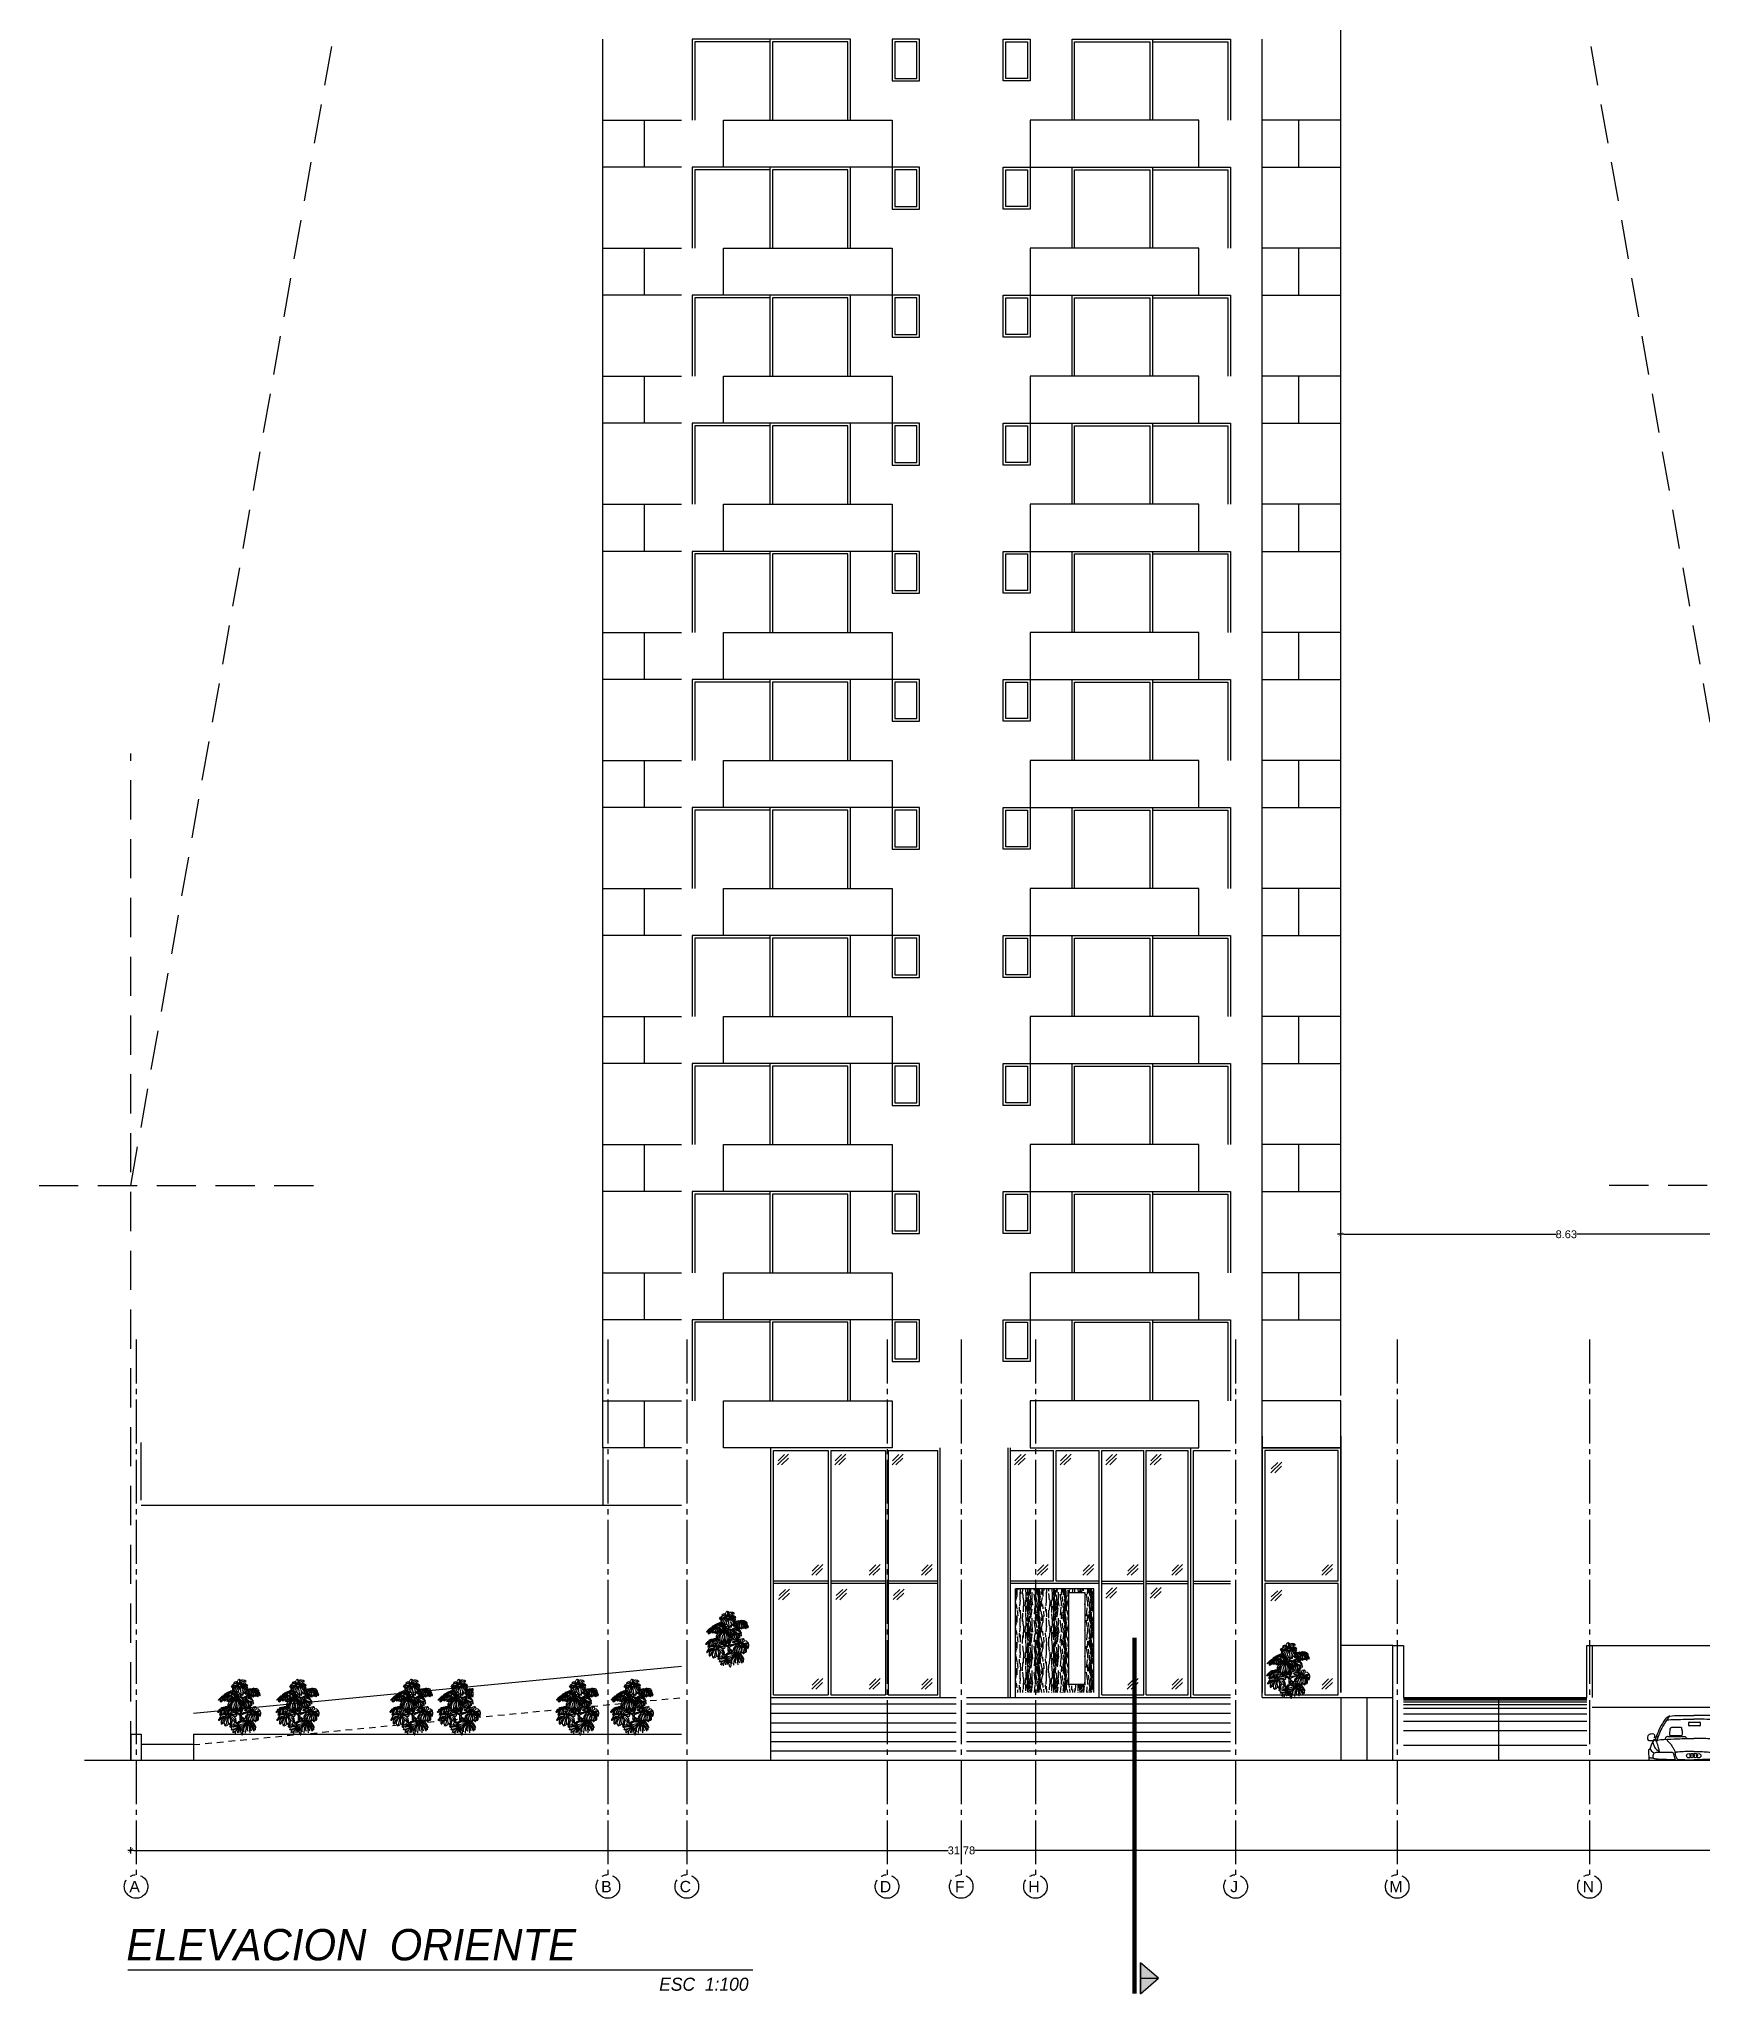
# Model space of a CAD drawing. Header units: millimetres. Extents: x 1217 to 2428, y 234 to 644.
# Drawn here: x 2111.86 to 2143.65, y 371.66 to 409.1 of the extents above; entities that cross this region are included whole.
import ezdxf

# ---------------------------------------------------------------- set-up
doc = ezdxf.new("R2010")
doc.units = ezdxf.units.MM
for name, pattern in [('ACAD_ISO04W100', [30, 24, -3, 0, -3]), ('DASHDOTX2', [0.84, 0.4, -0.2, 0.04, -0.2]), ('HIDDEN', [0.375, 0.25, -0.125]), ('HIDDEN2', [0.1875, 0.125, -0.0625])]:
    doc.linetypes.add(name, pattern=pattern)
doc.layers.get('0').update_dxf_attribs({"lineweight": 5})
for name, color, linetype in [('0.1', 251, 'Continuous'), ('0.2', 2, 'Continuous'), ('CORTES', 30, 'Continuous'), ('EJES', 8, 'Continuous'), ('MURO', 5, 'Continuous')]:
    doc.layers.add(name, color=color, linetype=linetype)
doc.styles.add('INTERARQ', font='arial.ttf')
doc.styles.get("Standard").update_dxf_attribs({"font": 'arial.ttf'})
doc.dimstyles.new('ESCALA_1-50', dxfattribs={"dimtxt": 0.15, "dimasz": 0.06, "dimexe": 0.18, "dimexo": 0.0625, "dimgap": 0, "dimtad": 0, "dimtih": 1, "dimtoh": 1, "dimzin": 0, "dimdsep": 46, "dimtxsty": 'INTERARQ', "dimblk": 'DIMTICK', "dimcen": 0, "dimse1": 1, "dimse2": 1, "dimclrd": 256, "dimclre": 1, "dimclrt": 2, "dimadec": 0, "dimazin": 0, "dimtfac": 4.5, "dimtofl": 0, "dimtmove": 2, "dimatfit": 3, "dimldrblk": 'DIMTICK', "dimfxl": 1, "dimtolj": 1, "dimtzin": 0, "dimarcsym": 0})

msp = doc.modelspace()

# ---------------------------------------------------------------- texts
at = {"width": 16.09483, "attachment_point": 5}
for s, insert, char_height in [('{\\fCentury Gothic|b0|i1|c0|p34;ELEVACION  ORIENTE}', (2117.828, 372.64, 0), 0.6), ('{\\fCentury Gothic|b0|i1|c0|p34;ESC  1:100}', (2124.575, 371.886, 0), 0.25)]:
    msp.add_mtext(s, dxfattribs=dict(at, insert=insert, char_height=char_height))
at = {"layer": 'EJES', "char_height": 0.216, "width": 0.34437, "attachment_point": 5}
for s, insert in [('A', (2113.684, 373.755, 0)), ('B', (2122.711, 373.755, 0)), ('B', (2122.711, 373.755, 0)), ('C', (2124.221, 373.755, 0)), ('C', (2124.221, 373.755, 0)), ('D', (2128.051, 373.755, 0)), ('F', (2129.471, 373.755, 0)), ('H', (2130.891, 373.755, 0))]:
    msp.add_mtext(s, dxfattribs=dict(at, insert=insert))
at = {"layer": 'EJES', "linetype": 'ACAD_ISO04W100', "ltscale": 0.035, "char_height": 0.216, "width": 0.34437, "attachment_point": 5}
for s, insert in [('J', (2134.721, 373.755, 0)), ('M', (2137.817, 373.755, 0)), ('N', (2141.496, 373.755, 0))]:
    msp.add_mtext(s, dxfattribs=dict(at, insert=insert))

# ---------------------------------------------------------------- blocks, each defined once
blk = doc.blocks.new('DIMTICK')
at = {"color": 1}
for p, q in [((-1, 0), (1, 0)), ((0, 1), (0, -1))]:
    blk.add_line(p, q, dxfattribs=at)
at = {"color": 3, "const_width": 0.141}
blk.add_lwpolyline([(0.71, 0.71), (-0.71, -0.71)], dxfattribs=at)
blk = doc.blocks.new('*D1632')
at = {"layer": '0.1', "lineweight": -2, "ltscale": 3, "transparency": 16777216}
for p, q in [((2113.672, 374.447), (2129.248, 374.447)), ((2145.332, 374.447), (2129.755, 374.447))]:
    blk.add_line(p, q, dxfattribs=at)
at = {"layer": 'DEFPOINTS', "color": 0, "ltscale": 3, "transparency": 16777216}
for p in [(2145.392, 377.649, 0), (2113.612, 376.671, 0), (2145.392, 374.447)]:
    blk.add_point(p, dxfattribs=at)
at = {"layer": '0.1', "lineweight": -2, "ltscale": 3, "transparency": 16777216, "xscale": 0.06, "yscale": 0.06, "zscale": 0.06, "rotation": 180}
blk.add_blockref('DIMTICK', (2113.612, 374.447), dxfattribs=at)
at = {"layer": '0.1', "lineweight": -2, "ltscale": 3, "transparency": 16777216, "xscale": 0.06, "yscale": 0.06, "zscale": 0.06}
blk.add_blockref('DIMTICK', (2145.392, 374.447), dxfattribs=at)
at = {"layer": '0.1', "color": 2, "ltscale": 3, "transparency": 16777216, "insert": (2129.502, 374.447), "char_height": 0.15, "attachment_point": 5, "style": 'INTERARQ'}
blk.add_mtext('\\A1;31.78', dxfattribs=at)
blk = doc.blocks.new('*D1716')
at = {"layer": '0.1', "lineweight": -2, "ltscale": 3, "transparency": 16777216}
for p, q in [((2136.819, 386.235), (2140.88, 386.235)), ((2145.332, 386.235), (2141.27, 386.235))]:
    blk.add_line(p, q, dxfattribs=at)
at = {"layer": 'DEFPOINTS', "color": 0, "ltscale": 3, "transparency": 16777216}
for p in [(2136.759, 386.235, 0), (2145.392, 386.235, 0), (2145.392, 386.235)]:
    blk.add_point(p, dxfattribs=at)
at = {"layer": '0.1', "lineweight": -2, "ltscale": 3, "transparency": 16777216, "xscale": 0.06, "yscale": 0.06, "zscale": 0.06, "rotation": 180}
blk.add_blockref('DIMTICK', (2136.759, 386.235), dxfattribs=at)
at = {"layer": '0.1', "lineweight": -2, "ltscale": 3, "transparency": 16777216, "xscale": 0.06, "yscale": 0.06, "zscale": 0.06}
blk.add_blockref('DIMTICK', (2145.392, 386.235), dxfattribs=at)
at = {"layer": '0.1', "color": 2, "ltscale": 3, "transparency": 16777216, "insert": (2141.075, 386.235), "char_height": 0.15, "attachment_point": 5, "style": 'INTERARQ'}
blk.add_mtext('\\A1;8.63', dxfattribs=at)

# ---------------------------------------------------------------- dimensions: what is measured, and where the dimension line sits
at = {"layer": '0.1', "ltscale": 3}
for base, p1, p2, picture, middle in [((2145.392, 386.235), (2136.759, 386.235, 0), (2145.392, 386.235, 0), '*D1716', (2141.075, 386.235)), ((2145.392, 374.447), (2113.612, 376.671, 0), (2145.392, 377.649, 0), '*D1632', (2129.502, 374.447))]:
    dim = msp.add_linear_dim(base=base, p1=p1, p2=p2, dimstyle='ESCALA_1-50', dxfattribs=at)
    dim.commit()
    dim.dimension.update_dxf_attribs({"geometry": picture, "text_midpoint": middle})

# ---------------------------------------------------------------- hatches: boundary and pattern name
at = {"layer": '0.1', "ltscale": 3}
h = msp.add_hatch(dxfattribs=at)
h.set_pattern_fill('WOOD7', color=256, scale=0.5, angle=90, pattern_type=2)
h.set_pattern_definition([(79.6952, (277.485366, -460.72487), (0.4999974378, 3.0000004804), [0.0559015, -5.534268]), (90, (277.49537, -460.66987), (-0.5, 0.5), [0.055, -0.445]), (108.4349, (277.49537, -460.61487), (-0.499999202, 1.000000217), [0.047434, -1.5337045]), (262.875, (277.480366, -460.56987), (0.499999141, 3.50000019), [0.0403115, -3.9908175]), (264.8056, (277.475366, -460.60987), (0.4999976123, 5.000000335), [0.055227, -5.4674535]), (284.0362, (277.47037, -460.66487), (0.499999029, -1.500000273), [0.0618465, -1.999706]), (99.4623, (277.48537, -460.68487), (-0.4999990696, 2.500000387), [0.030414, -3.0109675]), (83.6598, (277.480366, -460.65487), (-0.5000007895, -3.9999997013), [0.045277, -4.4824155]), (275.7106, (277.485366, -460.60987), (0.5000006573, -4.4999997117), [0.0502495, -4.9746885]), (258.6901, (277.49037, -460.65987), (0.499998816, 2.000000376), [0.025495, -2.5240145]), (84.8056, (277.490366, -460.76987), (-0.4999976123, -5.000000335), [0.055227, -5.4674535]), (78.6901, (277.49537, -460.71487), (-0.499998816, -2.000000376), [0.05099, -2.4985195]), (90, (277.50537, -460.66487), (-0.5, 0.5), [0.06, -0.44]), (110.556, (277.505366, -460.60487), (-0.9999979982, 2.5000009223), [0.04272, -4.229282]), (93.8141, (277.490366, -460.56487), (-0.500003062, 6.9999996707), [0.0751665, -7.4414815]), (84.8056, (277.485366, -460.48987), (-0.4999976123, -5.000000335), [0.055227, -5.4674535]), (90, (277.49037, -460.43487), (-0.5, 0.5), [0.055, -0.445]), (95.1944, (277.490366, -460.87987), (-0.4999976123, 5.000000335), [0.055227, -5.4674535]), (84.8056, (277.485366, -460.82487), (-0.4999976123, -5.000000335), [0.055227, -5.4674535]), (90, (277.48037, -460.87987), (-0.5, 0.5), [0.03, -0.47]), (95.1944, (277.480366, -460.84987), (-0.4999976123, 5.000000335), [0.055227, -5.4674535]), (90, (277.47537, -460.79487), (-0.5, 0.5), [0.05, -0.45]), (100.3048, (277.475366, -460.74487), (0.4999974378, -3.0000004804), [0.0559015, -5.534268]), (95.1944, (277.465366, -460.68987), (-0.4999976123, 5.000000335), [0.055227, -5.4674535]), (84.8056, (277.460366, -460.63487), (-0.4999976123, -5.000000335), [0.055227, -5.4674535]), (84.8056, (277.465366, -460.57987), (-0.4999976123, -5.000000335), [0.055227, -5.4674535]), (81.8699, (277.470366, -460.52487), (-0.499999678, -2.9999998882), [0.0707105, -3.464823]), (90, (277.48037, -460.45487), (-0.5, 0.5), [0.075, -0.425]), (77.4712, (277.780366, -460.47487), (0.4999998015, 2.5000001602), [0.0460975, -4.5636745]), (84.2894, (277.790366, -460.42987), (-0.5000006573, -4.4999997117), [0.0502495, -4.9746885]), (98.1301, (277.780366, -460.47487), (-0.499999678, 2.9999998882), [0.0353555, -3.5001785]), (99.4623, (277.77537, -460.43987), (-0.4999990696, 2.500000387), [0.0608275, -2.9805535]), (90, (277.76537, -460.87987), (-0.5, 0.5), [0.06, -0.44]), (80.5377, (277.76537, -460.81987), (-0.4999990696, -2.500000387), [0.030414, -3.0109675]), (291.8014, (277.77037, -460.78987), (-0.4999999553, 1.5000001365), [0.026926, -2.6656565]), (282.9946, (277.780366, -460.81487), (-0.9999987888, 4.5000003839), [0.0667085, -6.6041235]), (82.875, (277.780366, -460.41987), (-0.499999141, -3.50000019), [0.0403115, -3.9908175]), (97.125, (277.780366, -460.41987), (-0.499999141, 3.50000019), [0.0403115, -3.9908175]), (90, (277.77537, -460.87987), (-0.5, 0.5), [0.04, -0.46]), (284.0362, (277.77537, -460.83987), (0.499999029, -1.500000273), [0.041231, -2.020322]), (86.6335, (277.760366, -460.76987), (-0.50000548168, -7.999999661), [0.085147, -8.4295465]), (87.7094, (277.765366, -460.684871), (-0.49999787656, -12.00000006459), [0.1251, -12.384896]), (93.1798, (277.770366, -460.55987), (-0.49999552116, 8.50000025135), [0.090139, -8.9237395]), (99.4623, (277.76537, -460.46987), (-0.4999990696, 2.500000387), [0.0912415, -2.95014]), (100.3048, (277.810366, -460.87987), (0.4999974378, -3.0000004804), [0.0559015, -5.534268]), (105.9454, (277.800366, -460.82487), (0.4999999446, -2.0000000633), [0.072801, -3.567254]), (90, (277.78037, -460.75487), (-0.5, 0.5), [0.065, -0.435]), (81.8699, (277.780366, -460.68987), (-0.499999678, -2.9999998882), [0.0707105, -3.464823]), (93.5763, (277.790366, -460.61987), (-0.49999535867, 7.50000032717), [0.080156, -7.9354535]), (81.2538, (277.785366, -460.53987), (0.5000020985, 3.4999996682), [0.0657645, -6.5107085]), (75.9638, (277.79537, -460.47487), (-0.499999029, -1.500000273), [0.0618465, -1.999706]), (90, (277.81037, -460.41487), (-0.5, 0.5), [0.035, -0.465]), (264.8056, (277.760366, -460.76987), (0.4999976123, 5.000000335), [0.1104535, -5.412227]), (85.2364, (277.730366, -460.87987), (-0.4999957663, -5.5000004732), [0.120416, -5.9003815]), (90, (277.74037, -460.75987), (-0.5, 0.5), [0.115, -0.385]), (94.0856, (277.740366, -460.64487), (-0.4999980662, 6.5000000745), [0.1403565, -6.8774775]), (90, (277.73037, -460.50487), (-0.5, 0.5), [0.125, -0.375]), (97.125, (277.835366, -460.87987), (-0.499999141, 3.50000019), [0.120934, -3.910195]), (96.3402, (277.820366, -460.75987), (-0.5000007895, 3.9999997013), [0.090554, -4.4371385]), (87.5104, (277.810366, -460.669871), (-0.50000893263, -10.99999973985), [0.1151085, -11.395756]), (83.4802, (277.815366, -460.554871), (-1.49999976262, -12.99999989544), [0.176139, -17.437776]), (93.0128, (277.510366, -460.87987), (-0.50000205244, 9.00000000585), [0.0951315, -9.4180175]), (81.8699, (277.505366, -460.78487), (-0.499999678, -2.9999998882), [0.106066, -3.429468]), (87.6141, (277.520366, -460.679871), (-0.49999138528, -11.50000026194), [0.120104, -11.890308]), (100.6197, (277.525366, -460.55987), (1.00000404156, -5.4999992023), [0.081394, -8.058016]), (90, (277.51037, -460.47987), (-0.5, 0.5), [0.1, -0.4]), (86.8202, (277.450366, -460.87987), (-0.49999552116, -8.50000025135), [0.090139, -8.9237395]), (96.009, (277.455366, -460.78987), (0.49999965874, -4.99999987545), [0.095525, -9.4569615]), (96.7098, (277.445366, -460.69487), (0.49999694062, -4.50000049888), [0.085586, -8.473035]), (84.2894, (277.435366, -460.60987), (-0.5000006573, -4.4999997117), [0.100499, -4.924439]), (77.9052, (277.445366, -460.50987), (-1.00000336674, -4.4999993008), [0.071589, -7.0873215]), (99.4623, (277.46037, -460.43987), (-0.4999990696, 2.500000387), [0.0608275, -2.9805535]), (93.8141, (277.545366, -460.87987), (-0.500003062, 6.9999996707), [0.0751665, -7.4414815]), (77.1957, (277.540366, -460.804871), (-1.50000369384, -6.49999892344), [0.112805, -11.167709]), (90, (277.56537, -460.69487), (-0.5, 0.5), [0.125, -0.375]), (95.4403, (277.565366, -460.569871), (0.49999668562, -5.5000001561), [0.105475, -10.4420365]), (96.7098, (277.555366, -460.46487), (0.49999694062, -4.50000049888), [0.085586, -8.473035]), (90, (277.41537, -460.87987), (-0.5, 0.5), [0.085, -0.415]), (98.1301, (277.415366, -460.79487), (-0.499999678, 2.9999998882), [0.1414215, -3.3941125]), (87.6141, (277.395366, -460.654871), (-0.49999138528, -11.50000026194), [0.120104, -11.890308]), (84.4725, (277.400366, -460.534871), (0.99999268983, 10.5000008597), [0.155724, -15.4166875]), (96.8428, (277.870366, -460.879871), (1.00000399896, -8.49999968274), [0.125897, -12.4637815]), (90, (277.85537, -460.75487), (-0.5, 0.5), [0.14, -0.36]), (86.3478, (277.855366, -460.614871), (-0.999993649264, -15.50000047111), [0.235478, -23.3123455]), (90, (277.69537, -460.87987), (-0.5, 0.5), [0.12, -0.38]), (94.7636, (277.695366, -460.75987), (-0.4999957663, 5.5000004732), [0.120416, -5.9003815]), (88.1524, (277.685366, -460.639871), (-0.49999716989, -15.00000023215), [0.1550805, -15.352982]), (87.2737, (277.690366, -460.484871), (-0.49999800886, -10.0000001475), [0.105119, -10.406779]), (84.8056, (277.615366, -460.87987), (-0.4999976123, -5.000000335), [0.1104535, -5.412227]), (90, (277.62537, -460.76987), (-0.5, 0.5), [0.16, -0.34]), (91.9092, (277.625366, -460.609871), (-0.50001212054, 14.49999951579), [0.1500835, -14.8582475]), (93.5763, (277.620366, -460.45987), (-0.49999535867, 7.50000032717), [0.080156, -7.9354535])])
h.paths.add_polyline_path([(2130.54, 377.471), (2132.039, 377.471), (2132.039, 379.451), (2130.54, 379.451)])
h.paths.add_polyline_path([(2131.555, 379.385), (2131.864, 379.385), (2131.864, 377.624), (2131.555, 377.624)], flags=16)
h = msp.add_hatch(color=256, dxfattribs=at)
h.dxf.hatch_style = 1
h.paths.add_polyline_path([(2133.275, 372.002), (2132.931, 372.299), (2132.931, 372.002)])
h.paths.add_polyline_path([(2133.275, 372.002), (2132.931, 372.002), (2132.931, 371.705)])

# ---------------------------------------------------------------- linework, layer by layer
for p, q in [((2135.259, 382.371, 0), (2135.259, 377.471, 0)), ((2136.759, 377.471, 0), (2136.759, 382.371, 0)), ((2136.759, 382.151, 0), (2135.259, 382.151, 0)), ((2136.709, 382.101, 0), (2135.309, 382.101, 0)), ((2135.309, 382.101, 0), (2135.309, 379.601, 0)), ((2136.709, 379.601, 0), (2136.709, 382.101, 0)), ((2116.727, 381.051, 0), (2121.3, 381.051, 0)), ((2135.259, 377.371, 0), (2136.759, 377.371, 0))]:
    msp.add_line(p, q, dxfattribs=at)
at = {"layer": '0.1'}
for p, q in [((2143.021, 376.627, 0), (2143.326, 376.629, 0)), ((2143.078, 376.644, 0), (2143.276, 376.644, 0)), ((2143.095, 376.804, 0), (2143.249, 376.804, 0)), ((2143.418, 376.838, 0), (2143.418, 376.894, 0)), ((2143.426, 376.902, 0), (2143.631, 376.902, 0)), ((2143.631, 376.829, 0), (2143.426, 376.829, 0)), ((2143.639, 376.894, 0), (2143.639, 376.838, 0)), ((2142.673, 376.386, 0), (2142.646, 376.365, 0)), ((2142.646, 376.365, 0), (2142.657, 376.171, 0)), ((2143.123, 376.297, 0), (2143.16, 376.183, 0)), ((2142.661, 376.175, 0), (2142.661, 376.171, 0)), ((2143.16, 376.183, 0), (2142.827, 376.194, 0))]:
    msp.add_line(p, q, dxfattribs=at)
at = {"layer": '0.1', "ltscale": 3, "elevation": 0}
for points in [[(2136.759, 383.151), (2136.759, 434.501)], [(2122.639, 407.551), (2122.639, 409.101)], [(2127.379, 407.551), (2127.379, 409.101), (2124.349, 409.101), (2124.349, 407.551)], [(2125.839, 409.051), (2124.399, 409.051), (2124.399, 407.551)], [(2125.839, 409.101), (2125.839, 407.551)], [(2127.329, 407.551), (2127.329, 409.051), (2125.889, 409.051)], [(2125.889, 409.051), (2125.889, 407.551)], [(2131.619, 407.551), (2131.619, 409.101), (2134.649, 409.101), (2134.649, 407.551)], [(2131.669, 407.551), (2131.669, 409.051), (2133.109, 409.051)], [(2133.109, 409.051), (2133.109, 407.551)], [(2133.159, 409.101), (2133.159, 407.551)], [(2133.159, 409.051), (2134.599, 409.051), (2134.599, 407.551)], [(2135.259, 406.651), (2135.259, 409.101)], [(2123.439, 406.651), (2122.639, 406.651), (2122.639, 407.551), (2123.439, 407.551)], [(2135.259, 406.651), (2135.959, 406.651), (2135.959, 407.551), (2135.259, 407.551)], [(2135.959, 406.651), (2136.759, 406.651), (2136.759, 407.551), (2135.959, 407.551)], [(2122.639, 405.101), (2122.639, 406.651)], [(2127.379, 405.101), (2127.379, 406.651), (2124.349, 406.651), (2124.349, 405.101)], [(2125.839, 406.601), (2124.399, 406.601), (2124.399, 405.101)], [(2125.839, 406.651), (2125.839, 405.101)], [(2127.329, 405.101), (2127.329, 406.601), (2125.889, 406.601)], [(2125.889, 406.601), (2125.889, 405.101)], [(2131.619, 405.101), (2131.619, 406.651), (2134.649, 406.651), (2134.649, 405.101)], [(2131.669, 405.101), (2131.669, 406.601), (2133.109, 406.601)], [(2133.109, 406.601), (2133.109, 405.101)], [(2133.159, 406.651), (2133.159, 405.101)], [(2133.159, 406.601), (2134.599, 406.601), (2134.599, 405.101)], [(2135.259, 404.201), (2135.259, 406.651)], [(2123.439, 404.201), (2122.639, 404.201), (2122.639, 405.101), (2123.439, 405.101)], [(2135.259, 404.201), (2135.959, 404.201), (2135.959, 405.101), (2135.259, 405.101)], [(2135.959, 404.201), (2136.759, 404.201), (2136.759, 405.101), (2135.959, 405.101)], [(2122.639, 402.651), (2122.639, 404.201)], [(2127.379, 402.651), (2127.379, 404.201), (2124.349, 404.201), (2124.349, 402.651)], [(2125.839, 404.151), (2124.399, 404.151), (2124.399, 402.651)], [(2125.839, 404.201), (2125.839, 402.651)], [(2127.329, 402.651), (2127.329, 404.151), (2125.889, 404.151)], [(2125.889, 404.151), (2125.889, 402.651)], [(2131.619, 402.651), (2131.619, 404.201), (2134.649, 404.201), (2134.649, 402.651)], [(2131.669, 402.651), (2131.669, 404.151), (2133.109, 404.151)], [(2133.109, 404.151), (2133.109, 402.651)], [(2133.159, 404.201), (2133.159, 402.651)], [(2133.159, 404.151), (2134.599, 404.151), (2134.599, 402.651)], [(2135.259, 401.751), (2135.259, 404.201)], [(2123.439, 401.751), (2122.639, 401.751), (2122.639, 402.651), (2123.439, 402.651)], [(2135.259, 401.751), (2135.959, 401.751), (2135.959, 402.651), (2135.259, 402.651)], [(2135.959, 401.751), (2136.759, 401.751), (2136.759, 402.651), (2135.959, 402.651)], [(2122.639, 400.201), (2122.639, 401.751)], [(2127.379, 400.201), (2127.379, 401.751), (2124.349, 401.751), (2124.349, 400.201)], [(2125.839, 401.701), (2124.399, 401.701), (2124.399, 400.201)], [(2125.839, 401.751), (2125.839, 400.201)], [(2127.329, 400.201), (2127.329, 401.701), (2125.889, 401.701)], [(2125.889, 401.701), (2125.889, 400.201)], [(2131.619, 400.201), (2131.619, 401.751), (2134.649, 401.751), (2134.649, 400.201)], [(2131.669, 400.201), (2131.669, 401.701), (2133.109, 401.701)], [(2133.109, 401.701), (2133.109, 400.201)], [(2133.159, 401.751), (2133.159, 400.201)], [(2133.159, 401.701), (2134.599, 401.701), (2134.599, 400.201)], [(2135.259, 399.301), (2135.259, 401.751)], [(2123.439, 399.301), (2122.639, 399.301), (2122.639, 400.201), (2123.439, 400.201)], [(2135.259, 399.301), (2135.959, 399.301), (2135.959, 400.201), (2135.259, 400.201)], [(2135.959, 399.301), (2136.759, 399.301), (2136.759, 400.201), (2135.959, 400.201)], [(2122.639, 397.751), (2122.639, 399.301)], [(2127.379, 397.751), (2127.379, 399.301), (2124.349, 399.301), (2124.349, 397.751)], [(2125.839, 399.251), (2124.399, 399.251), (2124.399, 397.751)], [(2125.839, 399.301), (2125.839, 397.751)], [(2127.329, 397.751), (2127.329, 399.251), (2125.889, 399.251)], [(2125.889, 399.251), (2125.889, 397.751)], [(2131.619, 397.751), (2131.619, 399.301), (2134.649, 399.301), (2134.649, 397.751)], [(2131.669, 397.751), (2131.669, 399.251), (2133.109, 399.251)], [(2133.109, 399.251), (2133.109, 397.751)], [(2133.159, 399.301), (2133.159, 397.751)], [(2133.159, 399.251), (2134.599, 399.251), (2134.599, 397.751)], [(2135.259, 396.851), (2135.259, 399.301)], [(2123.439, 396.851), (2122.639, 396.851), (2122.639, 397.751), (2123.439, 397.751)], [(2135.259, 396.851), (2135.959, 396.851), (2135.959, 397.751), (2135.259, 397.751)], [(2135.959, 396.851), (2136.759, 396.851), (2136.759, 397.751), (2135.959, 397.751)], [(2122.639, 395.301), (2122.639, 396.851)], [(2127.379, 395.301), (2127.379, 396.851), (2124.349, 396.851), (2124.349, 395.301)], [(2125.839, 396.851), (2125.839, 395.301)], [(2131.619, 395.301), (2131.619, 396.851), (2134.649, 396.851), (2134.649, 395.301)], [(2133.159, 396.851), (2133.159, 395.301)], [(2135.259, 394.401), (2135.259, 396.851)], [(2125.839, 396.801), (2124.399, 396.801), (2124.399, 395.301)], [(2127.329, 395.301), (2127.329, 396.801), (2125.889, 396.801)], [(2125.889, 396.801), (2125.889, 395.301)], [(2131.669, 395.301), (2131.669, 396.801), (2133.109, 396.801)], [(2133.109, 396.801), (2133.109, 395.301)], [(2133.159, 396.801), (2134.599, 396.801), (2134.599, 395.301)], [(2123.439, 394.401), (2122.639, 394.401), (2122.639, 395.301), (2123.439, 395.301)], [(2135.259, 394.401), (2135.959, 394.401), (2135.959, 395.301), (2135.259, 395.301)], [(2135.959, 394.401), (2136.759, 394.401), (2136.759, 395.301), (2135.959, 395.301)], [(2122.639, 392.851), (2122.639, 394.401)], [(2127.379, 392.851), (2127.379, 394.401), (2124.349, 394.401), (2124.349, 392.851)], [(2125.839, 394.351), (2124.399, 394.351), (2124.399, 392.851)], [(2125.839, 394.401), (2125.839, 392.851)], [(2127.329, 392.851), (2127.329, 394.351), (2125.889, 394.351)], [(2125.889, 394.351), (2125.889, 392.851)], [(2131.619, 392.851), (2131.619, 394.401), (2134.649, 394.401), (2134.649, 392.851)], [(2131.669, 392.851), (2131.669, 394.351), (2133.109, 394.351)], [(2133.109, 394.351), (2133.109, 392.851)], [(2133.159, 394.401), (2133.159, 392.851)], [(2133.159, 394.351), (2134.599, 394.351), (2134.599, 392.851)], [(2135.259, 391.951), (2135.259, 394.401)], [(2123.439, 391.951), (2122.639, 391.951), (2122.639, 392.851), (2123.439, 392.851)], [(2135.259, 391.951), (2135.959, 391.951), (2135.959, 392.851), (2135.259, 392.851)], [(2135.959, 391.951), (2136.759, 391.951), (2136.759, 392.851), (2135.959, 392.851)], [(2122.639, 390.401), (2122.639, 391.951)], [(2127.379, 390.401), (2127.379, 391.951), (2124.349, 391.951), (2124.349, 390.401)], [(2125.839, 391.901), (2124.399, 391.901), (2124.399, 390.401)], [(2125.839, 391.951), (2125.839, 390.401)], [(2127.329, 390.401), (2127.329, 391.901), (2125.889, 391.901)], [(2125.889, 391.901), (2125.889, 390.401)], [(2131.619, 390.401), (2131.619, 391.951), (2134.649, 391.951), (2134.649, 390.401)], [(2131.669, 390.401), (2131.669, 391.901), (2133.109, 391.901)], [(2133.109, 391.901), (2133.109, 390.401)], [(2133.159, 391.951), (2133.159, 390.401)], [(2133.159, 391.901), (2134.599, 391.901), (2134.599, 390.401)], [(2135.259, 389.501), (2135.259, 391.951)], [(2123.439, 389.501), (2122.639, 389.501), (2122.639, 390.401), (2123.439, 390.401)], [(2135.259, 389.501), (2135.959, 389.501), (2135.959, 390.401), (2135.259, 390.401)], [(2135.959, 389.501), (2136.759, 389.501), (2136.759, 390.401), (2135.959, 390.401)], [(2122.639, 387.951), (2122.639, 389.501)], [(2127.379, 387.951), (2127.379, 389.501), (2124.349, 389.501), (2124.349, 387.951)], [(2125.839, 389.451), (2124.399, 389.451), (2124.399, 387.951)], [(2125.839, 389.501), (2125.839, 387.951)], [(2127.329, 387.951), (2127.329, 389.451), (2125.889, 389.451)], [(2125.889, 389.451), (2125.889, 387.951)], [(2131.619, 387.951), (2131.619, 389.501), (2134.649, 389.501), (2134.649, 387.951)], [(2131.669, 387.951), (2131.669, 389.451), (2133.109, 389.451)], [(2133.109, 389.451), (2133.109, 387.951)], [(2133.159, 389.501), (2133.159, 387.951)], [(2133.159, 389.451), (2134.599, 389.451), (2134.599, 387.951)], [(2135.259, 387.051), (2135.259, 389.501)], [(2123.439, 387.051), (2122.639, 387.051), (2122.639, 387.951), (2123.439, 387.951)], [(2135.259, 387.051), (2135.959, 387.051), (2135.959, 387.951), (2135.259, 387.951)], [(2135.959, 387.051), (2136.759, 387.051), (2136.759, 387.951), (2135.959, 387.951)], [(2122.639, 385.501), (2122.639, 387.051)], [(2127.379, 385.501), (2127.379, 387.051), (2124.349, 387.051), (2124.349, 385.501)], [(2125.839, 387.001), (2124.399, 387.001), (2124.399, 385.501)], [(2125.839, 387.051), (2125.839, 385.501)], [(2127.329, 385.501), (2127.329, 387.001), (2125.889, 387.001)], [(2125.889, 387.001), (2125.889, 385.501)], [(2131.619, 385.501), (2131.619, 387.051), (2134.649, 387.051), (2134.649, 385.501)], [(2131.669, 385.501), (2131.669, 387.001), (2133.109, 387.001)], [(2133.109, 387.001), (2133.109, 385.501)], [(2133.159, 387.051), (2133.159, 385.501)], [(2133.159, 387.001), (2134.599, 387.001), (2134.599, 385.501)], [(2135.259, 384.601), (2135.259, 387.051)], [(2123.439, 384.601), (2122.639, 384.601), (2122.639, 385.501), (2123.439, 385.501)], [(2135.259, 384.601), (2135.959, 384.601), (2135.959, 385.501), (2135.259, 385.501)], [(2135.959, 384.601), (2136.759, 384.601), (2136.759, 385.501), (2135.959, 385.501)], [(2122.639, 383.051), (2122.639, 384.601)], [(2127.379, 383.051), (2127.379, 384.601), (2124.349, 384.601), (2124.349, 383.051)], [(2125.839, 384.551), (2124.399, 384.551), (2124.399, 383.051)], [(2125.839, 384.601), (2125.839, 383.051)], [(2127.329, 383.051), (2127.329, 384.551), (2125.889, 384.551)], [(2125.889, 384.551), (2125.889, 383.051)], [(2131.619, 383.051), (2131.619, 384.601), (2134.649, 384.601), (2134.649, 383.051)], [(2131.669, 383.051), (2131.669, 384.551), (2133.109, 384.551)], [(2133.109, 384.551), (2133.109, 383.051)], [(2133.159, 384.601), (2133.159, 383.051)], [(2133.159, 384.551), (2134.599, 384.551), (2134.599, 383.051)], [(2135.259, 377.371), (2135.259, 384.821)], [(2123.439, 382.151), (2122.639, 382.151), (2122.639, 383.051), (2123.439, 383.051)], [(2135.259, 382.151), (2136.759, 382.151), (2136.759, 383.051), (2135.259, 383.051)], [(2113.812, 381.151), (2113.812, 382.251)], [(2136.759, 382.371), (2136.759, 377.471)], [(2122.639, 382.151), (2122.639, 381.051)], [(2125.909, 382.101), (2126.954, 382.101)], [(2125.909, 381.451), (2125.909, 382.101)], [(2125.986, 381.826), (2126.195, 382.027)], [(2125.994, 381.902), (2126.116, 382.02)], [(2126.059, 381.823), (2126.192, 381.951)], [(2126.954, 382.101), (2126.954, 381.451)], [(2127.004, 382.101), (2128.049, 382.101)], [(2127.004, 382.101), (2127.004, 381.451)], [(2127.081, 381.826), (2127.29, 382.027)], [(2127.089, 381.902), (2127.211, 382.02)], [(2127.154, 381.823), (2127.287, 381.951)], [(2128.049, 382.101), (2128.049, 381.451)], [(2128.099, 382.101), (2129.049, 382.101)], [(2128.099, 382.101), (2128.099, 381.451)], [(2128.176, 381.826), (2128.385, 382.027)], [(2128.185, 381.902), (2128.307, 382.02)], [(2128.249, 381.823), (2128.382, 381.951)], [(2129.049, 381.451), (2129.049, 382.101)], [(2130.44, 379.601), (2130.44, 382.151)], [(2130.44, 382.101), (2131.264, 382.101)], [(2130.517, 381.826), (2130.726, 382.027)], [(2130.525, 381.902), (2130.647, 382.02)], [(2130.59, 381.823), (2130.723, 381.951)], [(2131.264, 379.601), (2131.264, 382.101)], [(2131.314, 382.101), (2132.139, 382.101)], [(2131.314, 379.601), (2131.314, 382.101)], [(2131.391, 381.826), (2131.6, 382.027)], [(2131.4, 381.902), (2131.522, 382.02)], [(2131.464, 381.823), (2131.597, 381.951)], [(2132.139, 379.601), (2132.139, 382.101)], [(2132.189, 382.101), (2132.99, 382.101)], [(2132.189, 379.601), (2132.189, 382.101)], [(2132.266, 381.826), (2132.474, 382.027)], [(2132.274, 381.902), (2132.396, 382.02)], [(2132.339, 381.823), (2132.472, 381.951)], [(2132.99, 379.601), (2132.99, 382.101)], [(2133.04, 382.101), (2133.84, 382.101)], [(2133.04, 379.601), (2133.04, 382.101)], [(2133.116, 381.826), (2133.325, 382.027)], [(2133.125, 381.902), (2133.247, 382.02)], [(2133.189, 381.823), (2133.322, 381.951)], [(2133.84, 379.601), (2133.84, 382.101)], [(2133.89, 377.371), (2133.89, 382.151)], [(2133.94, 382.101), (2134.649, 382.101)], [(2133.94, 379.601), (2133.94, 382.101)], [(2135.423, 381.672), (2135.632, 381.874)], [(2135.431, 381.748), (2135.553, 381.866)], [(2125.909, 379.601), (2125.909, 381.601)], [(2126.954, 381.601), (2126.954, 379.601)], [(2127.004, 381.601), (2127.004, 379.601)], [(2128.049, 381.601), (2128.049, 379.601)], [(2128.099, 381.601), (2128.099, 379.601)], [(2129.049, 379.601), (2129.049, 381.601)], [(2135.496, 381.67), (2135.629, 381.798)], [(2113.812, 381.051), (2116.727, 381.051)], [(2118.385, 381.051), (2118.914, 381.051)], [(2119.114, 381.051), (2119.643, 381.051)], [(2119.843, 381.051), (2120.371, 381.051)], [(2120.571, 381.051), (2121.1, 381.051)], [(2121.3, 381.051), (2124.149, 381.051)], [(2125.909, 377.421), (2125.909, 379.671)], [(2126.641, 379.714), (2126.849, 379.916)], [(2126.649, 379.791), (2126.771, 379.909)], [(2126.714, 379.712), (2126.847, 379.84)], [(2126.954, 379.671), (2126.954, 377.421)], [(2127.004, 379.671), (2127.004, 377.421)], [(2127.736, 379.714), (2127.945, 379.916)], [(2127.744, 379.791), (2127.866, 379.909)], [(2127.809, 379.712), (2127.942, 379.84)], [(2128.049, 379.671), (2128.049, 377.421)], [(2128.736, 379.714), (2128.945, 379.916)], [(2128.744, 379.791), (2128.866, 379.909)], [(2128.809, 379.712), (2128.942, 379.84)], [(2130.44, 377.371), (2130.44, 379.671)], [(2130.951, 379.714), (2131.16, 379.916)], [(2130.959, 379.791), (2131.081, 379.909)], [(2131.024, 379.712), (2131.157, 379.84)], [(2131.825, 379.714), (2132.034, 379.916)], [(2131.834, 379.791), (2131.956, 379.909)], [(2131.899, 379.712), (2132.031, 379.84)], [(2132.139, 377.371), (2132.139, 379.671)], [(2132.189, 377.421), (2132.189, 379.671)], [(2132.676, 379.714), (2132.885, 379.916)], [(2132.684, 379.791), (2132.806, 379.909)], [(2132.749, 379.712), (2132.882, 379.84)], [(2132.99, 377.421), (2132.99, 379.671)], [(2133.04, 377.421), (2133.04, 379.671)], [(2133.526, 379.714), (2133.735, 379.916)], [(2133.535, 379.791), (2133.657, 379.909)], [(2133.6, 379.712), (2133.732, 379.84)], [(2133.84, 377.421), (2133.84, 379.671)], [(2133.94, 377.421), (2133.94, 379.671)], [(2136.395, 379.714), (2136.604, 379.916)], [(2136.404, 379.791), (2136.526, 379.909)], [(2136.469, 379.712), (2136.601, 379.84)], [(2126.954, 379.601), (2125.909, 379.601)], [(2126.954, 379.551), (2125.909, 379.551)], [(2126.005, 379.246), (2126.214, 379.448)], [(2126.014, 379.323), (2126.136, 379.44)], [(2126.079, 379.244), (2126.212, 379.372)], [(2128.049, 379.601), (2127.004, 379.601)], [(2128.049, 379.551), (2127.004, 379.551)], [(2127.101, 379.246), (2127.309, 379.448)], [(2127.109, 379.323), (2127.231, 379.44)], [(2127.174, 379.244), (2127.307, 379.372)], [(2129.049, 377.421), (2129.049, 379.601), (2128.099, 379.601), (2128.099, 377.421)], [(2129.049, 379.601), (2128.099, 379.601)], [(2129.049, 379.551), (2128.099, 379.551)], [(2128.196, 379.246), (2128.405, 379.448)], [(2128.204, 379.323), (2128.326, 379.44)], [(2128.269, 379.244), (2128.402, 379.372)], [(2131.264, 379.601), (2130.44, 379.601)], [(2132.139, 379.551), (2130.44, 379.551)], [(2130.54, 377.371), (2130.54, 379.451)], [(2132.039, 379.451), (2130.54, 379.451)], [(2132.139, 379.601), (2131.314, 379.601)], [(2132.039, 377.471), (2132.039, 379.451)], [(2132.189, 379.601), (2132.99, 379.601)], [(2132.189, 379.551), (2132.99, 379.551)], [(2132.266, 379.276), (2132.474, 379.477)], [(2132.274, 379.352), (2132.396, 379.47)], [(2132.339, 379.273), (2132.472, 379.401)], [(2133.04, 379.601), (2133.84, 379.601)], [(2133.04, 379.551), (2133.84, 379.551)], [(2133.116, 379.276), (2133.325, 379.477)], [(2133.125, 379.352), (2133.247, 379.47)], [(2133.189, 379.273), (2133.322, 379.401)], [(2133.94, 379.601), (2134.649, 379.601)], [(2133.94, 379.551), (2134.649, 379.551)], [(2136.709, 379.601), (2135.309, 379.601)], [(2135.309, 379.551), (2135.309, 377.421), (2136.709, 377.421), (2136.709, 379.551)], [(2136.709, 379.551), (2135.309, 379.551)], [(2135.423, 379.222), (2135.632, 379.424)], [(2135.431, 379.298), (2135.553, 379.416)], [(2135.496, 379.22), (2135.629, 379.348)], [(2137.759, 378.371), (2136.759, 378.371)], [(2141.569, 378.371), (2145.157, 378.371)], [(2126.641, 377.534), (2126.849, 377.736)], [(2127.736, 377.534), (2127.945, 377.736)], [(2128.736, 377.534), (2128.945, 377.736)], [(2132.676, 377.534), (2132.885, 377.736)], [(2133.526, 377.534), (2133.735, 377.736)], [(2136.395, 377.534), (2136.604, 377.736)], [(2125.909, 377.421), (2126.954, 377.421)], [(2126.649, 377.611), (2126.771, 377.729)], [(2126.714, 377.532), (2126.847, 377.66)], [(2127.004, 377.421), (2128.049, 377.421)], [(2127.744, 377.611), (2127.866, 377.729)], [(2127.809, 377.532), (2127.942, 377.66)], [(2128.099, 377.421), (2129.049, 377.421)], [(2128.149, 377.421), (2128.999, 377.421)], [(2128.744, 377.611), (2128.866, 377.729)], [(2128.809, 377.532), (2128.942, 377.66)], [(2132.189, 377.421), (2132.99, 377.421)], [(2132.684, 377.611), (2132.806, 377.729)], [(2132.749, 377.532), (2132.882, 377.66)], [(2133.04, 377.421), (2133.84, 377.421)], [(2133.535, 377.611), (2133.657, 377.729)], [(2133.6, 377.532), (2133.732, 377.66)], [(2133.94, 377.421), (2134.649, 377.421)], [(2136.404, 377.611), (2136.526, 377.729)], [(2136.469, 377.532), (2136.601, 377.66)], [(2136.759, 377.371), (2137.759, 377.371)], [(2137.259, 377.371), (2137.259, 376.171)], [(2137.759, 376.171), (2137.759, 377.471)], [(2137.959, 377.371), (2141.469, 377.371)], [(2139.775, 377.371), (2139.775, 376.171)], [(2137.959, 377.353), (2141.469, 377.353)], [(2137.959, 377.329), (2141.469, 377.329)], [(2137.959, 377.288), (2141.469, 377.288)], [(2137.959, 377.236), (2141.469, 377.236)], [(2137.959, 377.166), (2141.469, 377.166)], [(2137.959, 377.06), (2141.469, 377.06)], [(2141.569, 377.191), (2145.157, 377.191)], [(2137.959, 376.923), (2141.469, 376.923)], [(2137.959, 376.739), (2141.469, 376.739)], [(2114.81, 376.471), (2113.812, 376.471)], [(2137.959, 376.458), (2141.469, 376.458)], [(2113.553, 372.163), (2125.51, 372.163)], [(2132.931, 371.705), (2132.931, 372.299), (2132.931, 372.002), (2133.275, 372.002), (2132.931, 372.299), (2132.931, 371.705), (2133.275, 372.002)]]:
    msp.add_lwpolyline(points, dxfattribs=at)
for points in [[(2128.698, 409.101), (2128.179, 409.101), (2128.179, 408.301), (2128.698, 408.301)], [(2128.648, 409.051), (2128.229, 409.051), (2128.229, 408.351), (2128.648, 408.351)], [(2130.3, 409.101), (2130.819, 409.101), (2130.819, 408.301), (2130.3, 408.301)], [(2130.35, 409.051), (2130.769, 409.051), (2130.769, 408.351), (2130.35, 408.351)], [(2128.698, 406.651), (2128.179, 406.651), (2128.179, 405.851), (2128.698, 405.851)], [(2128.648, 406.601), (2128.229, 406.601), (2128.229, 405.901), (2128.648, 405.901)], [(2130.3, 406.651), (2130.819, 406.651), (2130.819, 405.851), (2130.3, 405.851)], [(2130.35, 406.601), (2130.769, 406.601), (2130.769, 405.901), (2130.35, 405.901)], [(2128.698, 404.201), (2128.179, 404.201), (2128.179, 403.401), (2128.698, 403.401)], [(2128.648, 404.151), (2128.229, 404.151), (2128.229, 403.451), (2128.648, 403.451)], [(2130.3, 404.201), (2130.819, 404.201), (2130.819, 403.401), (2130.3, 403.401)], [(2130.35, 404.151), (2130.769, 404.151), (2130.769, 403.451), (2130.35, 403.451)], [(2128.698, 401.751), (2128.179, 401.751), (2128.179, 400.951), (2128.698, 400.951)], [(2128.648, 401.701), (2128.229, 401.701), (2128.229, 401.001), (2128.648, 401.001)], [(2130.3, 401.751), (2130.819, 401.751), (2130.819, 400.951), (2130.3, 400.951)], [(2130.35, 401.701), (2130.769, 401.701), (2130.769, 401.001), (2130.35, 401.001)], [(2128.698, 399.301), (2128.179, 399.301), (2128.179, 398.501), (2128.698, 398.501)], [(2128.648, 399.251), (2128.229, 399.251), (2128.229, 398.551), (2128.648, 398.551)], [(2130.3, 399.301), (2130.819, 399.301), (2130.819, 398.501), (2130.3, 398.501)], [(2130.35, 399.251), (2130.769, 399.251), (2130.769, 398.551), (2130.35, 398.551)], [(2128.698, 396.851), (2128.179, 396.851), (2128.179, 396.051), (2128.698, 396.051)], [(2130.3, 396.851), (2130.819, 396.851), (2130.819, 396.051), (2130.3, 396.051)], [(2128.648, 396.801), (2128.229, 396.801), (2128.229, 396.101), (2128.648, 396.101)], [(2130.35, 396.801), (2130.769, 396.801), (2130.769, 396.101), (2130.35, 396.101)], [(2128.698, 394.401), (2128.179, 394.401), (2128.179, 393.601), (2128.698, 393.601)], [(2128.648, 394.351), (2128.229, 394.351), (2128.229, 393.651), (2128.648, 393.651)], [(2130.3, 394.401), (2130.819, 394.401), (2130.819, 393.601), (2130.3, 393.601)], [(2130.35, 394.351), (2130.769, 394.351), (2130.769, 393.651), (2130.35, 393.651)], [(2128.698, 391.951), (2128.179, 391.951), (2128.179, 391.151), (2128.698, 391.151)], [(2128.648, 391.901), (2128.229, 391.901), (2128.229, 391.201), (2128.648, 391.201)], [(2130.3, 391.951), (2130.819, 391.951), (2130.819, 391.151), (2130.3, 391.151)], [(2130.35, 391.901), (2130.769, 391.901), (2130.769, 391.201), (2130.35, 391.201)], [(2128.698, 389.501), (2128.179, 389.501), (2128.179, 388.701), (2128.698, 388.701)], [(2128.648, 389.451), (2128.229, 389.451), (2128.229, 388.751), (2128.648, 388.751)], [(2130.3, 389.501), (2130.819, 389.501), (2130.819, 388.701), (2130.3, 388.701)], [(2130.35, 389.451), (2130.769, 389.451), (2130.769, 388.751), (2130.35, 388.751)], [(2128.698, 387.051), (2128.179, 387.051), (2128.179, 386.251), (2128.698, 386.251)], [(2128.648, 387.001), (2128.229, 387.001), (2128.229, 386.301), (2128.648, 386.301)], [(2130.3, 387.051), (2130.819, 387.051), (2130.819, 386.251), (2130.3, 386.251)], [(2130.35, 387.001), (2130.769, 387.001), (2130.769, 386.301), (2130.35, 386.301)], [(2128.698, 384.601), (2128.179, 384.601), (2128.179, 383.801), (2128.698, 383.801)], [(2128.648, 384.551), (2128.229, 384.551), (2128.229, 383.851), (2128.648, 383.851)], [(2130.3, 384.601), (2130.819, 384.601), (2130.819, 383.801), (2130.3, 383.801)], [(2130.35, 384.551), (2130.769, 384.551), (2130.769, 383.851), (2130.35, 383.851)], [(2131.555, 379.385), (2131.864, 379.385), (2131.864, 377.624), (2131.555, 377.624)]]:
    msp.add_lwpolyline(points, close=True, dxfattribs=at)
at = {"layer": '0.1', "color": 3, "linetype": 'Continuous', "elevation": 0}
for points in [[(2124.881, 378.872), (2124.874, 378.879), (2124.895, 378.913), (2124.931, 378.935)], [(2124.881, 378.872), (2124.919, 378.9), (2124.965, 378.91), (2124.997, 378.91)], [(2124.912, 378.867), (2124.89, 378.867), (2124.881, 378.872)], [(2124.902, 378.822), (2124.908, 378.825), (2124.947, 378.871), (2124.987, 378.89)], [(2124.903, 378.822), (2124.903, 378.847), (2124.914, 378.866), (2124.912, 378.869)], [(2124.912, 378.869), (2124.966, 378.893), (2124.985, 378.893)], [(2124.931, 378.935), (2124.922, 378.953), (2124.934, 378.965), (2124.943, 378.967)], [(2125, 378.919), (2124.965, 378.936), (2124.931, 378.936)], [(2124.943, 378.967), (2124.968, 378.979), (2124.99, 378.973)], [(2125.012, 378.923), (2124.974, 378.962), (2124.943, 378.967)], [(2124.947, 378.819), (2124.965, 378.862), (2124.987, 378.883), (2125.003, 378.883)], [(2124.965, 378.758), (2124.978, 378.813), (2125.01, 378.881)], [(2124.985, 378.894), (2125, 378.903)], [(2124.987, 378.89), (2124.985, 378.894)], [(2125.003, 378.885), (2124.994, 378.89), (2124.987, 378.89)], [(2124.988, 378.992), (2124.994, 379.001)], [(2124.99, 378.973), (2124.99, 378.984)], [(2125.027, 378.932), (2124.999, 378.954), (2124.99, 378.973)], [(2124.997, 378.91), (2125, 378.918), (2125, 378.919)], [(2125, 378.907), (2124.997, 378.91)], [(2125.021, 379.02), (2124.999, 379.003)], [(2125, 378.919), (2125.012, 378.923)], [(2125, 378.907), (2125.01, 378.91), (2125.013, 378.91)], [(2125, 378.903), (2125, 378.907)], [(2125.019, 378.885), (2125.009, 378.897), (2125, 378.903)], [(2125.01, 378.881), (2125.003, 378.885)], [(2125.01, 378.881), (2125.019, 378.885)], [(2125.01, 378.791), (2125.028, 378.869)], [(2125.015, 378.922), (2125.012, 378.923)], [(2125.013, 378.91), (2125.015, 378.922)], [(2125.013, 378.91), (2125.016, 378.906)], [(2125.019, 378.922), (2125.015, 378.922)], [(2125.021, 379.02), (2125.018, 379.023)], [(2125.019, 378.922), (2125.027, 378.932)], [(2125.024, 378.916), (2125.019, 378.922)], [(2125.028, 378.877), (2125.019, 378.885)], [(2125.028, 379.019), (2125.021, 379.02)], [(2125.024, 378.916), (2125.032, 378.931), (2125.04, 378.922)], [(2125.024, 378.916), (2125.025, 378.912)], [(2125.027, 378.932), (2125.032, 378.935)], [(2125.028, 379.019), (2125.037, 379.017)], [(2125.034, 378.875), (2125.028, 378.877)], [(2125.028, 378.869), (2125.028, 378.877)], [(2125.028, 378.869), (2125.035, 378.875)], [(2125.03, 379.019), (2125.03, 378.995)], [(2125.032, 378.935), (2125.032, 378.991)], [(2125.032, 378.935), (2125.038, 378.934), (2125.049, 378.943)], [(2125.035, 378.875), (2125.034, 378.875)], [(2125.037, 378.875), (2125.035, 378.875)], [(2125.065, 378.874), (2125.044, 378.881), (2125.037, 378.875)], [(2125.04, 378.871), (2125.037, 378.875)], [(2125.038, 378.922), (2125.038, 378.907)], [(2125.04, 378.922), (2125.051, 378.926)], [(2125.066, 378.862), (2125.044, 378.875), (2125.04, 378.871)], [(2125.066, 378.725), (2125.04, 378.871)], [(2125.051, 378.91), (2125.044, 378.904)], [(2125.056, 379.004), (2125.047, 379.014)], [(2125.049, 378.943), (2125.06, 378.988)], [(2125.053, 378.928), (2125.049, 378.94), (2125.049, 378.943)], [(2125.051, 378.926), (2125.053, 378.928)], [(2125.051, 378.91), (2125.056, 378.922), (2125.051, 378.926)], [(2125.068, 378.904), (2125.073, 378.913), (2125.063, 378.916), (2125.051, 378.91)], [(2125.053, 378.928), (2125.056, 378.929)], [(2125.068, 378.904), (2125.054, 378.899)], [(2125.056, 378.929), (2125.082, 378.967)], [(2125.078, 378.927), (2125.059, 378.927), (2125.056, 378.929)], [(2125.06, 378.988), (2125.057, 378.998)], [(2125.065, 378.888), (2125.057, 378.89)], [(2125.154, 378.982), (2125.132, 378.997), (2125.098, 379.002), (2125.076, 379.002), (2125.06, 378.988)], [(2125.065, 378.888), (2125.069, 378.89)], [(2125.068, 378.878), (2125.065, 378.888)], [(2125.065, 378.874), (2125.068, 378.878)], [(2125.066, 378.862), (2125.065, 378.874)], [(2125.066, 378.862), (2125.079, 378.837)], [(2125.073, 378.9), (2125.068, 378.904)], [(2125.073, 378.878), (2125.068, 378.878)], [(2125.069, 378.89), (2125.075, 378.894)], [(2125.075, 378.882), (2125.069, 378.89)], [(2125.073, 378.9), (2125.084, 378.909)], [(2125.075, 378.897), (2125.073, 378.9)], [(2125.073, 378.878), (2125.075, 378.882)], [(2125.153, 378.764), (2125.134, 378.818), (2125.109, 378.849), (2125.073, 378.878)], [(2125.075, 378.896), (2125.075, 378.897)], [(2125.075, 378.894), (2125.075, 378.896)], [(2125.075, 378.895), (2125.101, 378.895), (2125.134, 378.879)], [(2125.079, 378.887), (2125.075, 378.894)], [(2125.075, 378.882), (2125.079, 378.887)], [(2125.084, 378.909), (2125.076, 378.918), (2125.079, 378.921)], [(2125.078, 378.928), (2125.106, 378.945), (2125.107, 378.944)], [(2125.079, 378.921), (2125.078, 378.928)], [(2125.079, 378.921), (2125.128, 378.921), (2125.129, 378.921)], [(2125.079, 378.887), (2125.116, 378.869)], [(2125.134, 378.9), (2125.084, 378.909)], [(2125.088, 378.975), (2125.11, 378.988)], [(2125.151, 378.979), (2125.112, 378.951)], [(2125.119, 378.943), (2125.113, 378.945)], [(2125.15, 378.979), (2125.123, 378.989), (2125.117, 378.989)], [(2125.131, 378.859), (2125.125, 378.863)], [(2125.186, 378.891), (2125.179, 378.91), (2125.153, 378.929), (2125.129, 378.94)], [(2125.139, 378.899), (2125.134, 378.9)], [(2125.139, 378.897), (2125.134, 378.9)], [(2125.161, 378.912), (2125.135, 378.921)], [(2125.139, 378.897), (2125.139, 378.899)], [(2125.145, 378.897), (2125.139, 378.899)], [(2125.145, 378.897), (2125.139, 378.897)], [(2125.195, 378.816), (2125.154, 378.866), (2125.139, 378.877)], [(2125.147, 378.897), (2125.145, 378.897)], [(2125.147, 378.897), (2125.153, 378.891)], [(2125.175, 378.897), (2125.147, 378.897)], [(2125.151, 378.979), (2125.15, 378.979)], [(2125.151, 378.979), (2125.159, 378.978), (2125.154, 378.982)], [(2125.151, 378.979), (2125.154, 378.982)], [(2125.186, 378.857), (2125.164, 378.885)], [(2125.175, 378.897), (2125.169, 378.906)], [(2125.186, 378.891), (2125.175, 378.897)], [(2125.186, 378.891), (2125.188, 378.89)], [(2124.669, 378.645), (2124.636, 378.623), (2124.628, 378.62), (2124.629, 378.627), (2124.677, 378.68), (2124.685, 378.686)], [(2124.664, 378.593), (2124.663, 378.586)], [(2124.672, 378.593), (2124.664, 378.593)], [(2124.665, 378.593), (2124.665, 378.635), (2124.669, 378.645)], [(2124.669, 378.645), (2124.707, 378.678), (2124.739, 378.678)], [(2124.672, 378.593), (2124.695, 378.627), (2124.739, 378.68)], [(2124.672, 378.593), (2124.698, 378.607), (2124.738, 378.646)], [(2124.683, 378.467), (2124.685, 378.479), (2124.714, 378.489), (2124.746, 378.489), (2124.751, 378.486)], [(2124.685, 378.686), (2124.733, 378.698), (2124.78, 378.718), (2124.783, 378.717)], [(2124.685, 378.686), (2124.704, 378.703), (2124.727, 378.714)], [(2124.727, 378.714), (2124.741, 378.736), (2124.765, 378.75), (2124.779, 378.752)], [(2124.727, 378.714), (2124.755, 378.721), (2124.774, 378.729), (2124.799, 378.729)], [(2124.738, 378.646), (2124.761, 378.681), (2124.776, 378.696)], [(2124.738, 378.607), (2124.738, 378.624), (2124.738, 378.646)], [(2124.739, 378.68), (2124.742, 378.683)], [(2124.739, 378.607), (2124.743, 378.608)], [(2124.739, 378.607), (2124.739, 378.604)], [(2124.742, 378.683), (2124.748, 378.684)], [(2124.742, 378.683), (2124.748, 378.684)], [(2124.743, 378.608), (2124.768, 378.662), (2124.796, 378.695), (2124.809, 378.703)], [(2124.743, 378.608), (2124.761, 378.617), (2124.801, 378.651)], [(2124.748, 378.684), (2124.761, 378.696), (2124.77, 378.701)], [(2124.751, 378.486), (2124.761, 378.491), (2124.764, 378.498)], [(2124.757, 378.482), (2124.751, 378.486)], [(2124.757, 378.482), (2124.767, 378.486)], [(2124.758, 378.469), (2124.757, 378.482)], [(2124.764, 378.5), (2124.809, 378.5)], [(2124.768, 378.488), (2124.764, 378.498)], [(2124.767, 378.486), (2124.768, 378.488)], [(2124.78, 378.473), (2124.767, 378.486)], [(2124.789, 378.479), (2124.768, 378.488)], [(2124.77, 378.701), (2124.783, 378.717)], [(2124.776, 378.696), (2124.77, 378.701)], [(2124.776, 378.696), (2124.805, 378.709), (2124.809, 378.703)], [(2124.779, 378.752), (2124.783, 378.764), (2124.799, 378.769), (2124.802, 378.768)], [(2124.811, 378.745), (2124.779, 378.752)], [(2124.783, 378.717), (2124.793, 378.72)], [(2124.786, 378.604), (2124.785, 378.604)], [(2124.786, 378.604), (2124.799, 378.608)], [(2124.801, 378.602), (2124.786, 378.602)], [(2124.789, 378.481), (2124.804, 378.492), (2124.811, 378.494)], [(2124.789, 378.479), (2124.789, 378.481)], [(2124.793, 378.72), (2124.799, 378.721)], [(2124.799, 378.717), (2124.795, 378.715), (2124.793, 378.72)], [(2124.793, 378.476), (2124.805, 378.481)], [(2124.799, 378.728), (2124.802, 378.73)], [(2124.799, 378.724), (2124.799, 378.728)], [(2124.799, 378.723), (2124.807, 378.725)], [(2124.799, 378.717), (2124.811, 378.718), (2124.812, 378.724)], [(2124.799, 378.723), (2124.799, 378.724)], [(2124.799, 378.721), (2124.799, 378.723)], [(2124.799, 378.717), (2124.799, 378.721)], [(2124.799, 378.608), (2124.805, 378.613)], [(2124.801, 378.599), (2124.799, 378.608)], [(2124.801, 378.651), (2124.809, 378.684), (2124.821, 378.702)], [(2124.807, 378.624), (2124.801, 378.651)], [(2124.834, 378.599), (2124.801, 378.599)], [(2124.802, 378.768), (2124.805, 378.772)], [(2124.811, 378.765), (2124.802, 378.768)], [(2124.802, 378.73), (2124.814, 378.736)], [(2124.807, 378.725), (2124.802, 378.73)], [(2124.805, 378.772), (2124.824, 378.784), (2124.837, 378.789)], [(2124.812, 378.768), (2124.805, 378.772)], [(2124.805, 378.613), (2124.807, 378.624)], [(2124.805, 378.613), (2124.809, 378.617)], [(2124.805, 378.481), (2124.815, 378.486)], [(2124.812, 378.724), (2124.807, 378.725)], [(2124.809, 378.623), (2124.807, 378.624)], [(2124.821, 378.702), (2124.809, 378.703)], [(2124.809, 378.617), (2124.887, 378.646), (2124.919, 378.646), (2124.921, 378.645)], [(2124.809, 378.623), (2124.833, 378.642)], [(2124.809, 378.617), (2124.809, 378.623)], [(2124.809, 378.503), (2124.812, 378.507)], [(2124.811, 378.494), (2124.812, 378.5), (2124.809, 378.503)], [(2124.811, 378.765), (2124.812, 378.768)], [(2124.831, 378.749), (2124.811, 378.765)], [(2124.811, 378.745), (2124.83, 378.745), (2124.831, 378.749)], [(2124.814, 378.736), (2124.811, 378.745)], [(2124.815, 378.486), (2124.811, 378.494)], [(2124.837, 378.759), (2124.812, 378.768)], [(2124.812, 378.724), (2124.836, 378.724), (2124.834, 378.734), (2124.814, 378.734)], [(2124.818, 378.503), (2124.812, 378.507)], [(2124.815, 378.507), (2124.815, 378.548), (2124.837, 378.591)], [(2124.815, 378.486), (2124.823, 378.488)], [(2124.818, 378.503), (2124.867, 378.574), (2124.897, 378.61), (2124.927, 378.624)], [(2124.823, 378.488), (2124.818, 378.5), (2124.818, 378.503)], [(2124.821, 378.702), (2124.843, 378.712), (2124.848, 378.709)], [(2124.823, 378.488), (2124.829, 378.489)], [(2124.829, 378.489), (2124.849, 378.501), (2124.864, 378.519), (2124.865, 378.519)], [(2124.856, 378.479), (2124.829, 378.489)], [(2124.831, 378.749), (2124.837, 378.756), (2124.837, 378.759)], [(2124.833, 378.642), (2124.861, 378.657)], [(2124.834, 378.642), (2124.834, 378.68), (2124.848, 378.709)], [(2124.834, 378.599), (2124.848, 378.602)], [(2124.837, 378.591), (2124.834, 378.599)], [(2124.837, 378.789), (2124.856, 378.796), (2124.858, 378.796)], [(2124.856, 378.768), (2124.837, 378.789)], [(2124.862, 378.753), (2124.855, 378.749), (2124.837, 378.759)], [(2124.837, 378.591), (2124.848, 378.602)], [(2124.862, 378.698), (2124.852, 378.712), (2124.848, 378.709)], [(2124.848, 378.602), (2124.886, 378.627), (2124.914, 378.635)], [(2124.859, 378.765), (2124.856, 378.768)], [(2124.857, 378.768), (2124.857, 378.796)], [(2124.858, 378.796), (2124.873, 378.809), (2124.895, 378.802)], [(2124.865, 378.72), (2124.858, 378.724), (2124.865, 378.727), (2124.868, 378.725)], [(2124.867, 378.759), (2124.859, 378.765)], [(2124.864, 378.755), (2124.859, 378.765)], [(2124.861, 378.657), (2124.868, 378.686)], [(2124.861, 378.657), (2124.867, 378.659)], [(2124.862, 378.753), (2124.864, 378.755)], [(2124.873, 378.749), (2124.864, 378.752), (2124.862, 378.753)], [(2124.868, 378.686), (2124.862, 378.698)], [(2124.864, 378.755), (2124.867, 378.759)], [(2124.864, 378.698), (2124.864, 378.72)], [(2124.865, 378.72), (2124.868, 378.725)], [(2124.865, 378.519), (2124.895, 378.567), (2124.899, 378.57)], [(2124.886, 378.516), (2124.865, 378.516)], [(2124.873, 378.756), (2124.867, 378.759)], [(2124.867, 378.659), (2124.868, 378.665), (2124.875, 378.674)], [(2124.925, 378.654), (2124.922, 378.665), (2124.886, 378.662), (2124.867, 378.662)], [(2124.868, 378.725), (2124.874, 378.727)], [(2124.875, 378.674), (2124.868, 378.686)], [(2124.873, 378.756), (2124.883, 378.789), (2124.895, 378.802)], [(2124.873, 378.749), (2124.88, 378.745), (2124.887, 378.756)], [(2124.873, 378.749), (2124.873, 378.756)], [(2124.874, 378.727), (2124.881, 378.733), (2124.887, 378.733)], [(2124.902, 378.681), (2124.874, 378.727)], [(2124.875, 378.674), (2124.902, 378.681)], [(2124.884, 378.478), (2124.884, 378.514)], [(2124.886, 378.514), (2124.896, 378.563), (2124.899, 378.57)], [(2124.887, 378.756), (2124.897, 378.777), (2124.925, 378.786)], [(2124.892, 378.755), (2124.887, 378.756)], [(2124.887, 378.742), (2124.89, 378.752), (2124.892, 378.755)], [(2124.974, 378.727), (2124.918, 378.743), (2124.887, 378.743)], [(2124.887, 378.733), (2124.887, 378.742)], [(2124.924, 378.718), (2124.906, 378.731), (2124.887, 378.731)], [(2124.892, 378.755), (2124.918, 378.761), (2124.936, 378.761)], [(2124.895, 378.802), (2124.908, 378.803)], [(2124.899, 378.57), (2124.924, 378.601)], [(2124.903, 378.815), (2124.902, 378.822)], [(2124.903, 378.815), (2124.902, 378.813)], [(2124.947, 378.668), (2124.902, 378.681)], [(2124.911, 378.811), (2124.903, 378.815)], [(2124.908, 378.803), (2124.911, 378.811)], [(2124.925, 378.786), (2124.922, 378.794), (2124.914, 378.8), (2124.908, 378.803)], [(2124.911, 378.812), (2124.936, 378.812), (2124.947, 378.819)], [(2124.911, 378.435), (2124.924, 378.497)], [(2124.914, 378.635), (2124.919, 378.639)], [(2124.928, 378.624), (2124.918, 378.633), (2124.914, 378.635)], [(2124.919, 378.639), (2124.921, 378.645)], [(2124.946, 378.632), (2124.94, 378.637), (2124.919, 378.637)], [(2124.921, 378.645), (2124.924, 378.646)], [(2124.946, 378.668), (2124.946, 378.689), (2124.927, 378.714), (2124.924, 378.718)], [(2124.958, 378.708), (2124.93, 378.717), (2124.924, 378.718)], [(2124.924, 378.646), (2124.925, 378.654)], [(2124.946, 378.644), (2124.924, 378.644)], [(2124.924, 378.601), (2124.93, 378.615)], [(2124.924, 378.601), (2124.952, 378.611), (2124.953, 378.608)], [(2124.944, 378.785), (2124.925, 378.785)], [(2124.933, 378.652), (2124.925, 378.654)], [(2124.926, 378.5), (2124.926, 378.514)], [(2124.928, 378.624), (2124.927, 378.624)], [(2124.928, 378.624), (2124.946, 378.632)], [(2124.93, 378.615), (2124.928, 378.624)], [(2124.93, 378.615), (2124.959, 378.621)], [(2124.931, 378.52), (2124.931, 378.541), (2124.934, 378.544)], [(2124.955, 378.64), (2124.941, 378.657), (2124.933, 378.655), (2124.933, 378.652)], [(2124.946, 378.642), (2124.941, 378.649), (2124.933, 378.652)], [(2124.971, 378.737), (2124.936, 378.759)], [(2124.936, 378.759), (2124.936, 378.756)], [(2124.937, 378.554), (2124.939, 378.563)], [(2124.953, 378.608), (2124.943, 378.573)], [(2124.965, 378.758), (2124.956, 378.759), (2124.944, 378.784)], [(2124.946, 378.784), (2124.946, 378.819)], [(2124.955, 378.64), (2124.946, 378.642)], [(2124.946, 378.632), (2124.958, 378.636), (2124.958, 378.637)], [(2124.968, 378.651), (2124.947, 378.668)], [(2124.953, 378.608), (2124.956, 378.61)], [(2124.958, 378.637), (2124.955, 378.64)], [(2124.955, 378.479), (2124.968, 378.53), (2124.968, 378.598), (2124.959, 378.608)], [(2124.956, 378.61), (2124.959, 378.621)], [(2124.959, 378.608), (2124.956, 378.61)], [(2124.958, 378.709), (2124.984, 378.709)], [(2124.98, 378.67), (2124.974, 378.673), (2124.958, 378.702), (2124.958, 378.708)], [(2124.972, 378.637), (2124.958, 378.637)], [(2124.959, 378.621), (2124.972, 378.632)], [(2124.959, 378.608), (2124.972, 378.618), (2124.98, 378.611)], [(2124.968, 378.755), (2124.965, 378.758)], [(2124.968, 378.756), (2124.983, 378.756)], [(2124.971, 378.737), (2124.972, 378.745), (2124.968, 378.755)], [(2124.968, 378.651), (2124.974, 378.652)], [(2124.968, 378.651), (2124.968, 378.645)], [(2124.974, 378.727), (2124.972, 378.736), (2124.971, 378.737)], [(2124.971, 378.476), (2124.977, 378.488), (2124.984, 378.489)], [(2124.972, 378.632), (2124.972, 378.636)], [(2124.977, 378.63), (2124.972, 378.632)], [(2124.973, 378.636), (2124.973, 378.652)], [(2124.984, 378.709), (2124.978, 378.723), (2124.974, 378.727)], [(2124.974, 378.652), (2124.987, 378.664), (2124.985, 378.667)], [(2125.01, 378.627), (2124.988, 378.627), (2124.977, 378.63)], [(2124.987, 378.615), (2124.977, 378.63)], [(2124.984, 378.489), (2124.978, 378.604), (2124.98, 378.611)], [(2124.98, 378.67), (2124.988, 378.706)], [(2124.985, 378.667), (2124.98, 378.67)], [(2124.98, 378.611), (2124.987, 378.615)], [(2124.983, 378.758), (2125.006, 378.786), (2125.01, 378.791)], [(2124.988, 378.706), (2124.984, 378.709)], [(2125.002, 378.456), (2124.984, 378.489)], [(2125.031, 378.746), (2125.018, 378.73), (2125.002, 378.724), (2124.985, 378.739), (2124.985, 378.758)], [(2124.985, 378.667), (2124.991, 378.673)], [(2124.99, 378.614), (2124.987, 378.615)], [(2125.005, 378.693), (2125.006, 378.706), (2124.99, 378.706), (2124.988, 378.706)], [(2125.013, 378.645), (2125.002, 378.649), (2124.988, 378.646), (2124.999, 378.661), (2124.999, 378.664)], [(2125.056, 378.514), (2125.035, 378.583), (2125.018, 378.608), (2124.994, 378.617), (2124.99, 378.614)], [(2124.99, 378.614), (2125.007, 378.577), (2125.022, 378.467), (2125.024, 378.454)], [(2124.991, 378.673), (2125.005, 378.693)], [(2124.997, 378.667), (2124.991, 378.673)], [(2124.999, 378.667), (2124.997, 378.667)], [(2125, 378.667), (2124.999, 378.667)], [(2125, 378.665), (2124.999, 378.667)], [(2124.999, 378.664), (2124.999, 378.667)], [(2124.999, 378.664), (2125, 378.665)], [(2125, 378.667), (2125.025, 378.674), (2125.043, 378.668)], [(2125, 378.665), (2125, 378.667)], [(2125.024, 378.652), (2125, 378.665)], [(2125.012, 378.64), (2125.003, 378.64)], [(2125.043, 378.668), (2125.044, 378.676), (2125.024, 378.695), (2125.005, 378.695)], [(2125.015, 378.708), (2125.007, 378.712), (2125.013, 378.718), (2125.018, 378.712), (2125.015, 378.708)], [(2125.031, 378.746), (2125.01, 378.791)], [(2125.01, 378.626), (2125.022, 378.633)], [(2125.013, 378.621), (2125.01, 378.626)], [(2125.012, 378.64), (2125.013, 378.645)], [(2125.021, 378.637), (2125.012, 378.64)], [(2125.013, 378.645), (2125.024, 378.652)], [(2125.085, 378.513), (2125.079, 378.514), (2125.05, 378.567), (2125.041, 378.592), (2125.028, 378.607), (2125.013, 378.618), (2125.013, 378.621)], [(2125.085, 378.513), (2125.068, 378.576), (2125.047, 378.607), (2125.018, 378.621), (2125.013, 378.621)], [(2125.032, 378.636), (2125.021, 378.637)], [(2125.022, 378.633), (2125.021, 378.637)], [(2125.022, 378.633), (2125.032, 378.635), (2125.032, 378.636)], [(2125.024, 378.652), (2125.031, 378.654)], [(2125.053, 378.727), (2125.031, 378.746)], [(2125.031, 378.654), (2125.044, 378.664)], [(2125.031, 378.654), (2125.035, 378.648)], [(2125.047, 378.63), (2125.032, 378.636)], [(2125.044, 378.664), (2125.043, 378.668)], [(2125.059, 378.664), (2125.044, 378.664)], [(2125.056, 378.627), (2125.047, 378.63)], [(2125.054, 378.626), (2125.047, 378.63)], [(2125.047, 378.469), (2125.054, 378.491)], [(2125.06, 378.724), (2125.053, 378.727)], [(2125.063, 378.674), (2125.054, 378.692), (2125.054, 378.727)], [(2125.054, 378.626), (2125.056, 378.627)], [(2125.06, 378.623), (2125.054, 378.626)], [(2125.054, 378.5), (2125.056, 378.507)], [(2125.054, 378.491), (2125.062, 378.483), (2125.066, 378.495), (2125.065, 378.503)], [(2125.054, 378.5), (2125.059, 378.503)], [(2125.054, 378.491), (2125.054, 378.5)], [(2125.06, 378.623), (2125.056, 378.627)], [(2125.065, 378.503), (2125.065, 378.527), (2125.057, 378.529), (2125.056, 378.516)], [(2125.056, 378.514), (2125.056, 378.516)], [(2125.056, 378.514), (2125.057, 378.513)], [(2125.056, 378.507), (2125.056, 378.514)], [(2125.059, 378.503), (2125.056, 378.507)], [(2125.059, 378.664), (2125.062, 378.673), (2125.063, 378.674)], [(2125.069, 378.661), (2125.059, 378.664)], [(2125.065, 378.503), (2125.059, 378.503)], [(2125.06, 378.724), (2125.066, 378.725)], [(2125.071, 378.615), (2125.06, 378.623)], [(2125.071, 378.615), (2125.06, 378.623)], [(2125.064, 378.676), (2125.062, 378.696), (2125.062, 378.724)], [(2125.068, 378.593), (2125.062, 378.596)], [(2125.09, 378.674), (2125.085, 378.681), (2125.069, 378.676), (2125.063, 378.674)], [(2125.063, 378.674), (2125.063, 378.676)], [(2125.066, 378.725), (2125.076, 378.724), (2125.081, 378.727)], [(2125.069, 378.661), (2125.09, 378.674)], [(2125.073, 378.655), (2125.069, 378.661)], [(2125.075, 378.61), (2125.071, 378.615)], [(2125.075, 378.61), (2125.071, 378.615)], [(2125.073, 378.655), (2125.081, 378.659)], [(2125.078, 378.652), (2125.073, 378.655)], [(2125.079, 378.466), (2125.088, 378.478), (2125.079, 378.486), (2125.073, 378.478), (2125.075, 378.47), (2125.076, 378.466)], [(2125.091, 378.583), (2125.075, 378.61)], [(2125.078, 378.652), (2125.082, 378.657)], [(2125.096, 378.595), (2125.096, 378.629), (2125.078, 378.652)], [(2125.081, 378.727), (2125.095, 378.717), (2125.102, 378.725), (2125.102, 378.75), (2125.098, 378.752)], [(2125.081, 378.727), (2125.098, 378.752)], [(2125.081, 378.659), (2125.087, 378.664)], [(2125.082, 378.657), (2125.081, 378.659)], [(2125.106, 378.598), (2125.106, 378.624), (2125.084, 378.657), (2125.082, 378.657)], [(2125.085, 378.513), (2125.094, 378.514), (2125.093, 378.552), (2125.093, 378.583)], [(2125.101, 378.797), (2125.087, 378.825)], [(2125.087, 378.664), (2125.09, 378.674)], [(2125.137, 378.617), (2125.12, 378.654), (2125.095, 378.662), (2125.087, 378.664)], [(2125.09, 378.676), (2125.119, 378.676)], [(2125.091, 378.583), (2125.097, 378.595)], [(2125.138, 378.501), (2125.128, 378.472), (2125.117, 378.463), (2125.103, 378.483), (2125.095, 378.51), (2125.103, 378.519), (2125.106, 378.519)], [(2125.097, 378.595), (2125.106, 378.598)], [(2125.098, 378.752), (2125.101, 378.761)], [(2125.12, 378.767), (2125.104, 378.796), (2125.101, 378.797)], [(2125.101, 378.761), (2125.101, 378.797)], [(2125.101, 378.758), (2125.117, 378.758), (2125.12, 378.767)], [(2125.105, 378.519), (2125.105, 378.541), (2125.117, 378.576), (2125.141, 378.599), (2125.147, 378.602)], [(2125.106, 378.598), (2125.119, 378.586), (2125.134, 378.605), (2125.137, 378.617)], [(2125.117, 378.507), (2125.106, 378.519)], [(2125.117, 378.507), (2125.129, 378.552), (2125.154, 378.595)], [(2125.117, 378.507), (2125.122, 378.503), (2125.137, 378.508)], [(2125.119, 378.679), (2125.12, 378.686), (2125.126, 378.686)], [(2125.128, 378.676), (2125.119, 378.679)], [(2125.137, 378.752), (2125.12, 378.767)], [(2125.126, 378.686), (2125.135, 378.693), (2125.161, 378.708), (2125.181, 378.721), (2125.188, 378.718)], [(2125.128, 378.676), (2125.126, 378.686)], [(2125.132, 378.676), (2125.128, 378.676)], [(2125.132, 378.676), (2125.144, 378.684)], [(2125.148, 378.658), (2125.132, 378.676)], [(2125.137, 378.752), (2125.138, 378.746), (2125.151, 378.736), (2125.173, 378.761), (2125.172, 378.767)], [(2125.137, 378.753), (2125.151, 378.753), (2125.153, 378.764)], [(2125.137, 378.617), (2125.142, 378.618), (2125.15, 378.635), (2125.15, 378.658)], [(2125.137, 378.508), (2125.161, 378.522)], [(2125.138, 378.501), (2125.137, 378.508)], [(2125.164, 378.818), (2125.138, 378.853)], [(2125.191, 378.489), (2125.182, 378.469), (2125.157, 378.483), (2125.138, 378.501)], [(2125.144, 378.684), (2125.151, 378.689)], [(2125.144, 378.684), (2125.153, 378.687)], [(2125.147, 378.602), (2125.145, 378.614), (2125.153, 378.613)], [(2125.153, 378.601), (2125.147, 378.602)], [(2125.148, 378.658), (2125.164, 378.652), (2125.172, 378.661)], [(2125.151, 378.689), (2125.188, 378.714)], [(2125.153, 378.687), (2125.151, 378.689)], [(2125.153, 378.764), (2125.163, 378.775)], [(2125.171, 378.665), (2125.171, 378.681), (2125.159, 378.689), (2125.153, 378.687)], [(2125.153, 378.613), (2125.161, 378.614)], [(2125.156, 378.607), (2125.153, 378.613)], [(2125.153, 378.601), (2125.156, 378.607)], [(2125.154, 378.595), (2125.153, 378.601)], [(2125.16, 378.592), (2125.154, 378.595)], [(2125.156, 378.607), (2125.161, 378.608)], [(2125.16, 378.592), (2125.167, 378.596), (2125.17, 378.595)], [(2125.16, 378.529), (2125.16, 378.573), (2125.16, 378.592)], [(2125.161, 378.608), (2125.175, 378.604), (2125.176, 378.611), (2125.166, 378.615), (2125.161, 378.614)], [(2125.161, 378.608), (2125.161, 378.614)], [(2125.161, 378.529), (2125.166, 378.535), (2125.164, 378.538)], [(2125.161, 378.522), (2125.161, 378.529)], [(2125.191, 378.489), (2125.161, 378.522)], [(2125.172, 378.767), (2125.163, 378.775)], [(2125.183, 378.811), (2125.164, 378.818)], [(2125.167, 378.791), (2125.167, 378.813), (2125.164, 378.818)], [(2125.164, 378.775), (2125.164, 378.79), (2125.167, 378.791)], [(2125.175, 378.73), (2125.164, 378.734), (2125.172, 378.745), (2125.178, 378.739), (2125.175, 378.73)], [(2125.167, 378.791), (2125.179, 378.796)], [(2125.17, 378.595), (2125.175, 378.599), (2125.182, 378.598)], [(2125.17, 378.595), (2125.188, 378.558), (2125.198, 378.511)], [(2125.176, 378.627), (2125.171, 378.629), (2125.171, 378.661)], [(2125.172, 378.765), (2125.194, 378.765), (2125.201, 378.768)], [(2125.172, 378.661), (2125.173, 378.665)], [(2125.173, 378.665), (2125.194, 378.676), (2125.222, 378.676), (2125.227, 378.673)], [(2125.176, 378.627), (2125.181, 378.636)], [(2125.201, 378.611), (2125.176, 378.627)], [(2125.179, 378.796), (2125.181, 378.806), (2125.183, 378.811)], [(2125.195, 378.789), (2125.179, 378.796)], [(2125.182, 378.598), (2125.188, 378.607), (2125.194, 378.607)], [(2125.222, 378.529), (2125.203, 378.564), (2125.185, 378.593), (2125.182, 378.598)], [(2125.194, 378.805), (2125.183, 378.811)], [(2125.188, 378.718), (2125.195, 378.727)], [(2125.188, 378.714), (2125.188, 378.718)], [(2125.194, 378.693), (2125.188, 378.705), (2125.188, 378.714)], [(2125.195, 378.727), (2125.191, 378.734), (2125.203, 378.753)], [(2125.191, 378.489), (2125.2, 378.492), (2125.201, 378.497)], [(2125.198, 378.819), (2125.192, 378.843)], [(2125.194, 378.805), (2125.197, 378.809)], [(2125.194, 378.805), (2125.195, 378.797)], [(2125.194, 378.693), (2125.22, 378.727)], [(2125.194, 378.693), (2125.195, 378.684), (2125.217, 378.693), (2125.227, 378.703)], [(2125.194, 378.607), (2125.201, 378.611)], [(2125.258, 378.516), (2125.236, 378.564), (2125.201, 378.599), (2125.194, 378.607)], [(2125.195, 378.816), (2125.198, 378.819)], [(2125.197, 378.809), (2125.195, 378.816)], [(2125.195, 378.789), (2125.21, 378.789)], [(2125.203, 378.772), (2125.195, 378.789)], [(2125.195, 378.727), (2125.207, 378.734)], [(2125.198, 378.651), (2125.195, 378.648)], [(2125.197, 378.809), (2125.207, 378.816)], [(2125.205, 378.818), (2125.198, 378.819)], [(2125.273, 378.639), (2125.225, 378.661), (2125.2, 378.654), (2125.198, 378.651)], [(2125.276, 378.614), (2125.249, 378.637), (2125.216, 378.651), (2125.2, 378.651), (2125.198, 378.651)], [(2125.201, 378.497), (2125.198, 378.504)], [(2125.2, 378.466), (2125.2, 378.481), (2125.211, 378.485)], [(2125.201, 378.768), (2125.203, 378.772)], [(2125.232, 378.599), (2125.201, 378.611)], [(2125.201, 378.497), (2125.205, 378.498)], [(2125.202, 378.753), (2125.202, 378.768)], [(2125.203, 378.772), (2125.21, 378.79)], [(2125.203, 378.753), (2125.21, 378.755)], [(2125.205, 378.818), (2125.214, 378.825)], [(2125.207, 378.816), (2125.205, 378.818)], [(2125.205, 378.498), (2125.222, 378.529)], [(2125.217, 378.491), (2125.205, 378.498)], [(2125.213, 378.815), (2125.207, 378.816)], [(2125.207, 378.734), (2125.214, 378.75)], [(2125.22, 378.727), (2125.222, 378.736), (2125.207, 378.736)], [(2125.21, 378.79), (2125.244, 378.803)], [(2125.21, 378.755), (2125.223, 378.775)], [(2125.214, 378.75), (2125.21, 378.755)], [(2125.211, 378.485), (2125.217, 378.491)], [(2125.269, 378.419), (2125.261, 378.439), (2125.227, 378.473), (2125.211, 378.485)], [(2125.213, 378.815), (2125.213, 378.809)], [(2125.248, 378.815), (2125.217, 378.815), (2125.213, 378.815)], [(2125.214, 378.825), (2125.223, 378.84), (2125.239, 378.846), (2125.258, 378.837)], [(2125.251, 378.824), (2125.214, 378.824)], [(2125.214, 378.75), (2125.225, 378.752)], [(2125.235, 378.491), (2125.217, 378.491)], [(2125.225, 378.727), (2125.22, 378.727)], [(2125.235, 378.519), (2125.222, 378.529)], [(2125.225, 378.752), (2125.238, 378.759)], [(2125.229, 378.746), (2125.225, 378.752)], [(2125.225, 378.727), (2125.23, 378.733)], [(2125.226, 378.778), (2125.227, 378.78)], [(2125.226, 378.703), (2125.226, 378.727)], [(2125.238, 378.686), (2125.229, 378.698), (2125.227, 378.703)], [(2125.227, 378.673), (2125.236, 378.68), (2125.238, 378.68)], [(2125.273, 378.639), (2125.249, 378.659), (2125.227, 378.673)], [(2125.229, 378.746), (2125.239, 378.756), (2125.238, 378.759)], [(2125.23, 378.733), (2125.229, 378.746)], [(2125.23, 378.733), (2125.241, 378.728), (2125.26, 378.736)], [(2125.277, 378.596), (2125.271, 378.585), (2125.235, 378.601), (2125.232, 378.599)], [(2125.267, 378.552), (2125.245, 378.586), (2125.232, 378.599)], [(2125.258, 378.517), (2125.235, 378.517)], [(2125.235, 378.491), (2125.238, 378.494)], [(2125.239, 378.489), (2125.235, 378.491)], [(2125.248, 378.799), (2125.236, 378.787)], [(2125.236, 378.494), (2125.236, 378.519)], [(2125.238, 378.759), (2125.264, 378.784)], [(2125.238, 378.686), (2125.261, 378.733)], [(2125.238, 378.68), (2125.251, 378.681), (2125.279, 378.701)], [(2125.238, 378.68), (2125.238, 378.686)], [(2125.239, 378.489), (2125.238, 378.494)], [(2125.276, 378.472), (2125.239, 378.489)], [(2125.244, 378.803), (2125.249, 378.812)], [(2125.248, 378.799), (2125.244, 378.803)], [(2125.248, 378.813), (2125.252, 378.818)], [(2125.249, 378.812), (2125.248, 378.813)], [(2125.248, 378.8), (2125.271, 378.8)], [(2125.249, 378.812), (2125.255, 378.815)], [(2125.251, 378.824), (2125.254, 378.827)], [(2125.252, 378.821), (2125.251, 378.824)], [(2125.252, 378.821), (2125.257, 378.825)], [(2125.252, 378.818), (2125.252, 378.821)], [(2125.255, 378.815), (2125.252, 378.818)], [(2125.254, 378.827), (2125.258, 378.837)], [(2125.257, 378.825), (2125.254, 378.827)], [(2125.255, 378.815), (2125.264, 378.819)], [(2125.263, 378.824), (2125.257, 378.825)], [(2125.258, 378.837), (2125.279, 378.848), (2125.293, 378.848)], [(2125.258, 378.516), (2125.266, 378.52), (2125.266, 378.552)], [(2125.26, 378.736), (2125.264, 378.74)], [(2125.261, 378.733), (2125.26, 378.736)], [(2125.261, 378.733), (2125.266, 378.734)], [(2125.269, 378.822), (2125.263, 378.824)], [(2125.264, 378.819), (2125.263, 378.824)], [(2125.264, 378.819), (2125.269, 378.822)], [(2125.264, 378.74), (2125.271, 378.78), (2125.271, 378.802)], [(2125.266, 378.734), (2125.264, 378.74)], [(2125.279, 378.701), (2125.266, 378.734)], [(2125.267, 378.552), (2125.301, 378.558), (2125.283, 378.592), (2125.277, 378.596)], [(2125.277, 378.822), (2125.269, 378.822)], [(2125.271, 378.802), (2125.282, 378.811)], [(2125.292, 378.611), (2125.274, 378.637), (2125.273, 378.639)], [(2125.28, 378.61), (2125.276, 378.614)], [(2125.276, 378.608), (2125.276, 378.614)], [(2125.276, 378.608), (2125.28, 378.61)], [(2125.277, 378.596), (2125.276, 378.608)], [(2125.276, 378.472), (2125.292, 378.494), (2125.324, 378.5), (2125.329, 378.498)], [(2125.277, 378.822), (2125.285, 378.824)], [(2125.282, 378.811), (2125.28, 378.818), (2125.277, 378.822)], [(2125.292, 378.689), (2125.279, 378.701)], [(2125.288, 378.607), (2125.28, 378.61)], [(2125.291, 378.806), (2125.282, 378.811)], [(2125.285, 378.824), (2125.288, 378.828)], [(2125.285, 378.824), (2125.291, 378.827)], [(2125.288, 378.828), (2125.293, 378.847)], [(2125.291, 378.827), (2125.288, 378.828)], [(2125.288, 378.607), (2125.292, 378.602), (2125.292, 378.611)], [(2125.288, 378.607), (2125.292, 378.611)], [(2125.291, 378.827), (2125.302, 378.83)], [(2125.291, 378.806), (2125.296, 378.811)], [(2125.292, 378.803), (2125.291, 378.806)], [(2125.292, 378.689), (2125.291, 378.687)], [(2125.292, 378.803), (2125.298, 378.806)], [(2125.299, 378.692), (2125.299, 378.764), (2125.292, 378.803)], [(2125.293, 378.687), (2125.292, 378.689)], [(2125.292, 378.416), (2125.329, 378.498)], [(2125.315, 378.841), (2125.304, 378.849), (2125.293, 378.847)], [(2125.293, 378.687), (2125.299, 378.692)], [(2125.293, 378.687), (2125.298, 378.681), (2125.304, 378.69)], [(2125.296, 378.811), (2125.301, 378.813)], [(2125.298, 378.806), (2125.296, 378.811)], [(2125.301, 378.805), (2125.298, 378.806)], [(2125.304, 378.69), (2125.299, 378.692)], [(2125.301, 378.813), (2125.307, 378.821)], [(2125.301, 378.805), (2125.304, 378.811), (2125.301, 378.813)], [(2125.31, 378.797), (2125.301, 378.805)], [(2125.307, 378.83), (2125.302, 378.83)], [(2125.305, 378.825), (2125.302, 378.83)], [(2125.304, 378.69), (2125.324, 378.714)], [(2125.305, 378.825), (2125.307, 378.83)], [(2125.307, 378.821), (2125.305, 378.825)], [(2125.307, 378.83), (2125.315, 378.841)], [(2125.314, 378.818), (2125.307, 378.821)], [(2125.31, 378.797), (2125.315, 378.8)], [(2125.321, 378.778), (2125.31, 378.797)], [(2125.314, 378.818), (2125.339, 378.841)], [(2125.32, 378.815), (2125.314, 378.818)], [(2125.339, 378.841), (2125.315, 378.841)], [(2125.315, 378.8), (2125.32, 378.809)], [(2125.327, 378.797), (2125.315, 378.8)], [(2125.343, 378.816), (2125.329, 378.816), (2125.32, 378.815)], [(2125.32, 378.809), (2125.32, 378.815)], [(2125.339, 378.809), (2125.32, 378.809)], [(2125.35, 378.717), (2125.35, 378.736), (2125.332, 378.771), (2125.321, 378.778)], [(2125.324, 378.714), (2125.332, 378.743), (2125.321, 378.778)], [(2125.336, 378.698), (2125.324, 378.714)], [(2125.327, 378.797), (2125.351, 378.786), (2125.354, 378.783)], [(2125.383, 378.695), (2125.377, 378.715), (2125.365, 378.75), (2125.337, 378.787), (2125.327, 378.797)], [(2125.349, 378.481), (2125.329, 378.498)], [(2125.34, 378.698), (2125.336, 378.698)], [(2125.337, 378.693), (2125.336, 378.698)], [(2125.337, 378.693), (2125.34, 378.698)], [(2125.337, 378.693), (2125.337, 378.692)], [(2125.395, 378.808), (2125.381, 378.83), (2125.346, 378.843), (2125.339, 378.841)], [(2125.339, 378.809), (2125.343, 378.815)], [(2125.345, 378.806), (2125.339, 378.809)], [(2125.34, 378.698), (2125.352, 378.717)], [(2125.348, 378.815), (2125.343, 378.815)], [(2125.345, 378.806), (2125.348, 378.815)], [(2125.348, 378.805), (2125.345, 378.806)], [(2125.352, 378.812), (2125.348, 378.815)], [(2125.359, 378.796), (2125.348, 378.805)], [(2125.364, 378.802), (2125.348, 378.802)], [(2125.349, 378.481), (2125.352, 378.481)], [(2125.355, 378.456), (2125.349, 378.481)], [(2125.352, 378.812), (2125.352, 378.809)], [(2125.393, 378.806), (2125.359, 378.812), (2125.352, 378.812)], [(2125.383, 378.695), (2125.379, 378.684), (2125.361, 378.699), (2125.352, 378.717)], [(2125.359, 378.796), (2125.364, 378.8)], [(2125.396, 378.731), (2125.359, 378.796)], [(2125.387, 378.728), (2125.376, 378.746), (2125.361, 378.774)], [(2125.383, 378.787), (2125.364, 378.8)], [(2125.387, 378.783), (2125.383, 378.787)], [(2125.389, 378.783), (2125.383, 378.787)], [(2125.383, 378.695), (2125.387, 378.706), (2125.387, 378.724)], [(2125.389, 378.783), (2125.387, 378.783)], [(2125.389, 378.728), (2125.387, 378.728)], [(2125.387, 378.724), (2125.389, 378.728)], [(2125.392, 378.724), (2125.387, 378.724)], [(2125.389, 378.783), (2125.408, 378.745)], [(2125.403, 378.772), (2125.389, 378.783)], [(2125.39, 378.728), (2125.389, 378.728)], [(2125.39, 378.728), (2125.396, 378.731)], [(2125.392, 378.724), (2125.39, 378.728)], [(2125.398, 378.724), (2125.392, 378.724)], [(2125.393, 378.806), (2125.395, 378.808)], [(2125.395, 378.803), (2125.393, 378.806)], [(2125.398, 378.806), (2125.395, 378.808)], [(2125.395, 378.803), (2125.398, 378.806)], [(2125.402, 378.772), (2125.402, 378.794), (2125.395, 378.803)], [(2125.398, 378.724), (2125.396, 378.731)], [(2125.398, 378.806), (2125.402, 378.803)], [(2125.398, 378.724), (2125.42, 378.708), (2125.424, 378.712), (2125.423, 378.723)], [(2125.403, 378.772), (2125.421, 378.727)], [(2125.415, 378.727), (2125.415, 378.73)], [(2125.418, 378.718), (2125.417, 378.723)], [(2124.616, 378.394), (2124.609, 378.395), (2124.616, 378.401)], [(2124.616, 378.395), (2124.636, 378.395), (2124.654, 378.412), (2124.676, 378.431), (2124.677, 378.431)], [(2124.616, 378.401), (2124.638, 378.425)], [(2124.616, 378.394), (2124.616, 378.401)], [(2124.635, 378.244), (2124.633, 378.256), (2124.641, 378.261)], [(2124.633, 378.231), (2124.635, 378.243)], [(2124.633, 378.231), (2124.639, 378.237), (2124.639, 378.239)], [(2124.633, 378.231), (2124.633, 378.228)], [(2124.635, 378.244), (2124.641, 378.261)], [(2124.635, 378.243), (2124.635, 378.244)], [(2124.639, 378.239), (2124.635, 378.243)], [(2124.638, 378.425), (2124.642, 378.432)], [(2124.638, 378.425), (2124.642, 378.432)], [(2124.639, 378.239), (2124.661, 378.25), (2124.702, 378.285), (2124.723, 378.291)], [(2124.641, 378.261), (2124.644, 378.265)], [(2124.642, 378.432), (2124.653, 378.447)], [(2124.642, 378.432), (2124.654, 378.442)], [(2124.644, 378.265), (2124.675, 378.322), (2124.675, 378.324)], [(2124.644, 378.265), (2124.655, 378.272), (2124.71, 378.31), (2124.76, 378.316), (2124.771, 378.313)], [(2124.653, 378.447), (2124.67, 378.459), (2124.673, 378.459)], [(2124.654, 378.442), (2124.653, 378.447)], [(2124.654, 378.442), (2124.675, 378.456)], [(2124.655, 378.338), (2124.654, 378.337)], [(2124.655, 378.338), (2124.667, 378.394), (2124.682, 378.428)], [(2124.664, 378.337), (2124.655, 378.338)], [(2124.664, 378.337), (2124.688, 378.39), (2124.689, 378.391)], [(2124.673, 378.334), (2124.664, 378.337)], [(2124.673, 378.459), (2124.677, 378.46)], [(2124.675, 378.456), (2124.673, 378.459)], [(2124.673, 378.334), (2124.685, 378.346), (2124.688, 378.346)], [(2124.675, 378.324), (2124.673, 378.334)], [(2124.677, 378.456), (2124.675, 378.456)], [(2124.675, 378.324), (2124.686, 378.335)], [(2124.677, 378.46), (2124.683, 378.467)], [(2124.677, 378.456), (2124.71, 378.464)], [(2124.677, 378.456), (2124.677, 378.46)], [(2124.677, 378.431), (2124.683, 378.432)], [(2124.682, 378.428), (2124.677, 378.431)], [(2124.682, 378.428), (2124.683, 378.432)], [(2124.71, 378.465), (2124.688, 378.465), (2124.683, 378.467)], [(2124.683, 378.432), (2124.707, 378.445), (2124.721, 378.445)], [(2124.683, 378.17), (2124.683, 378.219), (2124.704, 378.263), (2124.727, 378.287)], [(2124.683, 378.17), (2124.689, 378.171)], [(2124.688, 378.165), (2124.683, 378.17)], [(2124.688, 378.165), (2124.685, 378.156)], [(2124.686, 378.335), (2124.721, 378.35), (2124.743, 378.35)], [(2124.686, 378.335), (2124.688, 378.346)], [(2124.688, 378.346), (2124.702, 378.362)], [(2124.688, 378.165), (2124.692, 378.168)], [(2124.689, 378.391), (2124.707, 378.429), (2124.721, 378.444)], [(2124.702, 378.362), (2124.695, 378.372), (2124.689, 378.391)], [(2124.689, 378.171), (2124.739, 378.259), (2124.774, 378.296)], [(2124.692, 378.168), (2124.689, 378.171)], [(2124.692, 378.168), (2124.735, 378.197)], [(2124.702, 378.362), (2124.743, 378.376)], [(2124.742, 378.459), (2124.71, 378.464)], [(2124.752, 378.448), (2124.729, 378.407), (2124.721, 378.375)], [(2124.721, 378.447), (2124.729, 378.448)], [(2124.721, 378.444), (2124.729, 378.448)], [(2124.721, 378.444), (2124.721, 378.447)], [(2124.723, 378.294), (2124.738, 378.294)], [(2124.727, 378.287), (2124.723, 378.291)], [(2124.727, 378.287), (2124.738, 378.294), (2124.738, 378.296)], [(2124.729, 378.448), (2124.741, 378.454)], [(2124.735, 378.197), (2124.741, 378.205)], [(2124.739, 378.195), (2124.735, 378.197)], [(2124.738, 378.296), (2124.763, 378.302)], [(2124.739, 378.195), (2124.741, 378.205)], [(2124.761, 378.131), (2124.746, 378.151), (2124.739, 378.187), (2124.739, 378.195)], [(2124.741, 378.454), (2124.742, 378.459)], [(2124.752, 378.448), (2124.743, 378.454), (2124.741, 378.454)], [(2124.741, 378.205), (2124.768, 378.268), (2124.79, 378.292), (2124.809, 378.292)], [(2124.742, 378.46), (2124.757, 378.46)], [(2124.743, 378.376), (2124.758, 378.388)], [(2124.779, 378.363), (2124.743, 378.376)], [(2124.782, 378.337), (2124.754, 378.35), (2124.743, 378.35)], [(2124.774, 378.331), (2124.743, 378.35)], [(2124.752, 378.448), (2124.754, 378.45)], [(2124.754, 378.45), (2124.761, 378.457), (2124.763, 378.456)], [(2124.758, 378.447), (2124.754, 378.45)], [(2124.763, 378.398), (2124.756, 378.431), (2124.756, 378.447)], [(2124.757, 378.461), (2124.758, 378.469)], [(2124.757, 378.461), (2124.763, 378.464)], [(2124.763, 378.464), (2124.758, 378.469)], [(2124.758, 378.447), (2124.764, 378.456)], [(2124.758, 378.388), (2124.763, 378.398)], [(2124.779, 378.363), (2124.758, 378.388)], [(2124.767, 378.13), (2124.763, 378.126), (2124.761, 378.131)], [(2124.767, 378.13), (2124.761, 378.131)], [(2124.765, 378.464), (2124.763, 378.464)], [(2124.764, 378.456), (2124.763, 378.456)], [(2124.763, 378.398), (2124.793, 378.407)], [(2124.763, 378.302), (2124.771, 378.313)], [(2124.774, 378.296), (2124.765, 378.3), (2124.763, 378.302)], [(2124.764, 378.456), (2124.765, 378.464)], [(2124.764, 378.456), (2124.774, 378.46)], [(2124.771, 378.464), (2124.765, 378.464)], [(2124.767, 378.13), (2124.796, 378.145)], [(2124.768, 378.143), (2124.768, 378.145)], [(2124.809, 378.293), (2124.789, 378.233), (2124.77, 378.148)], [(2124.771, 378.464), (2124.779, 378.47)], [(2124.774, 378.46), (2124.771, 378.464)], [(2124.771, 378.313), (2124.779, 378.318), (2124.774, 378.331)], [(2124.774, 378.46), (2124.783, 378.461)], [(2124.774, 378.331), (2124.782, 378.335), (2124.782, 378.337)], [(2124.774, 378.296), (2124.808, 378.305)], [(2124.779, 378.47), (2124.78, 378.473)], [(2124.783, 378.463), (2124.779, 378.47)], [(2124.785, 378.359), (2124.779, 378.363)], [(2124.786, 378.473), (2124.78, 378.473)], [(2124.782, 378.337), (2124.787, 378.338), (2124.787, 378.359)], [(2124.783, 378.461), (2124.783, 378.463)], [(2124.783, 378.461), (2124.786, 378.463)], [(2124.793, 378.41), (2124.783, 378.461)], [(2124.811, 378.346), (2124.79, 378.356), (2124.785, 378.359)], [(2124.786, 378.473), (2124.789, 378.478)], [(2124.786, 378.463), (2124.787, 378.472), (2124.786, 378.473)], [(2124.804, 378.456), (2124.786, 378.463)], [(2124.789, 378.478), (2124.789, 378.479)], [(2124.793, 378.476), (2124.789, 378.478)], [(2124.805, 378.457), (2124.793, 378.475), (2124.793, 378.476)], [(2124.793, 378.411), (2124.815, 378.411), (2124.829, 378.41)], [(2124.793, 378.409), (2124.793, 378.41)], [(2124.793, 378.407), (2124.793, 378.409)], [(2124.812, 378.347), (2124.801, 378.388), (2124.793, 378.407)], [(2124.796, 378.145), (2124.808, 378.156)], [(2124.796, 378.145), (2124.808, 378.156)], [(2124.808, 378.31), (2124.802, 378.318), (2124.812, 378.319)], [(2124.804, 378.456), (2124.805, 378.457)], [(2124.809, 378.454), (2124.804, 378.456)], [(2124.867, 378.45), (2124.827, 378.478), (2124.805, 378.478)], [(2124.809, 378.454), (2124.805, 378.457)], [(2124.812, 378.329), (2124.807, 378.343), (2124.811, 378.346)], [(2124.808, 378.31), (2124.817, 378.313)], [(2124.808, 378.305), (2124.808, 378.31)], [(2124.818, 378.305), (2124.808, 378.305)], [(2124.808, 378.156), (2124.817, 378.168)], [(2124.809, 378.454), (2124.809, 378.451)], [(2124.812, 378.453), (2124.809, 378.454)], [(2124.809, 378.293), (2124.818, 378.303), (2124.818, 378.305)], [(2124.811, 378.346), (2124.812, 378.347)], [(2124.812, 378.346), (2124.811, 378.346)], [(2124.867, 378.45), (2124.861, 378.444), (2124.82, 378.45), (2124.812, 378.453)], [(2124.824, 378.439), (2124.812, 378.453)], [(2124.812, 378.346), (2124.826, 378.353)], [(2124.812, 378.346), (2124.812, 378.347)], [(2124.817, 378.331), (2124.815, 378.343), (2124.812, 378.346)], [(2124.812, 378.329), (2124.817, 378.331)], [(2124.814, 378.324), (2124.812, 378.329)], [(2124.812, 378.319), (2124.814, 378.324)], [(2124.818, 378.313), (2124.812, 378.319)], [(2124.821, 378.189), (2124.813, 378.23), (2124.813, 378.274), (2124.83, 378.302)], [(2124.82, 378.324), (2124.814, 378.324)], [(2124.82, 378.324), (2124.818, 378.329), (2124.817, 378.331)], [(2124.818, 378.313), (2124.817, 378.313)], [(2124.817, 378.168), (2124.829, 378.175)], [(2124.82, 378.313), (2124.818, 378.313)], [(2124.818, 378.305), (2124.821, 378.306)], [(2124.819, 378.168), (2124.819, 378.189)], [(2124.821, 378.322), (2124.82, 378.324)], [(2124.82, 378.313), (2124.821, 378.315)], [(2124.821, 378.306), (2124.82, 378.313)], [(2124.827, 378.322), (2124.821, 378.322)], [(2124.821, 378.315), (2124.821, 378.322)], [(2124.829, 378.313), (2124.821, 378.315)], [(2124.831, 378.302), (2124.821, 378.306)], [(2124.829, 378.175), (2124.821, 378.189)], [(2124.831, 378.431), (2124.836, 378.438), (2124.826, 378.441), (2124.824, 378.439)], [(2124.831, 378.431), (2124.824, 378.439)], [(2124.825, 378.353), (2124.825, 378.387), (2124.834, 378.412)], [(2124.834, 378.347), (2124.826, 378.353)], [(2124.84, 378.321), (2124.833, 378.328), (2124.827, 378.322)], [(2124.829, 378.313), (2124.827, 378.322)], [(2124.833, 378.312), (2124.829, 378.313)], [(2124.856, 378.14), (2124.831, 378.165), (2124.829, 378.175)], [(2124.831, 378.302), (2124.83, 378.302)], [(2124.833, 378.302), (2124.831, 378.302)], [(2124.833, 378.412), (2124.833, 378.431)], [(2124.834, 378.312), (2124.833, 378.312)], [(2124.834, 378.302), (2124.833, 378.31), (2124.834, 378.312)], [(2124.834, 378.302), (2124.833, 378.302)], [(2124.834, 378.412), (2124.865, 378.426), (2124.893, 378.426), (2124.899, 378.425)], [(2124.834, 378.347), (2124.848, 378.372), (2124.899, 378.423)], [(2124.851, 378.346), (2124.836, 378.346), (2124.834, 378.347)], [(2124.834, 378.312), (2124.84, 378.321)], [(2124.845, 378.312), (2124.834, 378.312)], [(2124.836, 378.302), (2124.834, 378.302)], [(2124.836, 378.3), (2124.834, 378.302)], [(2124.836, 378.302), (2124.846, 378.307), (2124.845, 378.312)], [(2124.836, 378.3), (2124.836, 378.302)], [(2124.836, 378.3), (2124.854, 378.219), (2124.854, 378.189)], [(2124.862, 378.291), (2124.836, 378.3)], [(2124.845, 378.312), (2124.843, 378.319), (2124.84, 378.321)], [(2124.849, 378.109), (2124.843, 378.112), (2124.853, 378.123)], [(2124.853, 378.332), (2124.849, 378.343), (2124.851, 378.347)], [(2124.849, 378.109), (2124.851, 378.111)], [(2124.859, 378.101), (2124.849, 378.109)], [(2124.851, 378.347), (2124.859, 378.359), (2124.886, 378.375), (2124.896, 378.378)], [(2124.858, 378.306), (2124.851, 378.315), (2124.861, 378.322), (2124.864, 378.325)], [(2124.851, 378.111), (2124.852, 378.117), (2124.855, 378.12)], [(2124.859, 378.101), (2124.851, 378.111)], [(2124.853, 378.332), (2124.886, 378.346), (2124.946, 378.346)], [(2124.864, 378.325), (2124.853, 378.329), (2124.853, 378.332)], [(2124.853, 378.124), (2124.88, 378.151), (2124.914, 378.155), (2124.933, 378.155)], [(2124.853, 378.124), (2124.853, 378.126)], [(2124.853, 378.123), (2124.853, 378.124)], [(2124.855, 378.12), (2124.853, 378.123)], [(2124.855, 378.126), (2124.855, 378.14)], [(2124.855, 378.12), (2124.919, 378.129), (2124.974, 378.129), (2124.985, 378.124)], [(2124.867, 378.45), (2124.871, 378.456), (2124.861, 378.472), (2124.856, 378.479)], [(2124.883, 378.478), (2124.856, 378.478)], [(2124.862, 378.291), (2124.856, 378.303), (2124.858, 378.306)], [(2124.856, 378.14), (2124.864, 378.148), (2124.865, 378.152)], [(2124.858, 378.306), (2124.867, 378.305)], [(2124.865, 378.152), (2124.859, 378.168), (2124.859, 378.183)], [(2124.884, 378.258), (2124.862, 378.291)], [(2124.914, 378.318), (2124.864, 378.325)], [(2124.865, 378.152), (2124.877, 378.165), (2124.888, 378.209), (2124.888, 378.247), (2124.884, 378.258)], [(2124.911, 378.435), (2124.903, 378.431), (2124.89, 378.45), (2124.883, 378.478)], [(2124.963, 378.217), (2124.962, 378.206), (2124.93, 378.214), (2124.908, 378.228), (2124.884, 378.258)], [(2124.899, 378.287), (2124.892, 378.291)], [(2124.896, 378.378), (2124.914, 378.395), (2124.915, 378.409), (2124.909, 378.415)], [(2124.962, 378.363), (2124.931, 378.378), (2124.896, 378.378)], [(2124.936, 378.416), (2124.903, 378.428), (2124.899, 378.425)], [(2124.899, 378.423), (2124.899, 378.425)], [(2124.909, 378.415), (2124.899, 378.423)], [(2124.981, 378.11), (2124.917, 378.11), (2124.9, 378.101)], [(2124.936, 378.409), (2124.909, 378.415)], [(2124.963, 378.217), (2124.924, 378.266), (2124.909, 378.278)], [(2124.911, 378.435), (2124.922, 378.435), (2124.941, 378.456)], [(2124.914, 378.317), (2124.963, 378.317), (2124.98, 378.331), (2124.98, 378.347), (2124.972, 378.354)], [(2124.963, 378.217), (2124.968, 378.221), (2124.959, 378.269), (2124.937, 378.299), (2124.917, 378.315), (2124.914, 378.318)], [(2124.933, 378.153), (2124.924, 378.168), (2124.928, 378.181), (2124.946, 378.2), (2124.996, 378.193), (2125, 378.192)], [(2124.987, 378.126), (2124.962, 378.143), (2124.933, 378.153)], [(2124.936, 378.416), (2124.943, 378.434), (2124.959, 378.448)], [(2124.936, 378.409), (2124.936, 378.416)], [(2124.94, 378.407), (2124.936, 378.409)], [(2124.962, 378.393), (2124.939, 378.393), (2124.937, 378.401), (2124.94, 378.407)], [(2124.94, 378.407), (2124.977, 378.445)], [(2124.941, 378.456), (2124.95, 378.473)], [(2124.959, 378.448), (2124.941, 378.456)], [(2125.003, 378.146), (2124.977, 378.167), (2124.949, 378.193)], [(2124.95, 378.473), (2124.955, 378.479)], [(2124.98, 378.461), (2124.95, 378.473)], [(2124.971, 378.478), (2124.955, 378.478)], [(2124.965, 378.343), (2124.956, 378.346)], [(2124.959, 378.448), (2124.965, 378.45)], [(2124.962, 378.395), (2124.968, 378.397)], [(2124.985, 378.372), (2124.962, 378.394), (2124.962, 378.395)], [(2124.962, 378.363), (2124.985, 378.372)], [(2124.972, 378.354), (2124.962, 378.363)], [(2124.965, 378.45), (2124.981, 378.457), (2124.98, 378.461)], [(2124.977, 378.445), (2124.965, 378.45)], [(2124.968, 378.397), (2124.986, 378.417), (2124.986, 378.442), (2124.977, 378.445)], [(2125.015, 378.369), (2124.968, 378.397)], [(2124.981, 378.466), (2124.971, 378.476)], [(2124.972, 378.354), (2124.994, 378.362), (2124.996, 378.363)], [(2124.98, 378.461), (2124.981, 378.466)], [(2125.002, 378.456), (2124.997, 378.445), (2124.984, 378.459), (2124.983, 378.466), (2124.981, 378.466)], [(2124.981, 378.109), (2124.99, 378.121), (2124.985, 378.124)], [(2124.991, 378.095), (2124.993, 378.104), (2124.981, 378.109)], [(2124.996, 378.363), (2124.985, 378.372)], [(2124.985, 378.124), (2124.987, 378.126)], [(2124.987, 378.126), (2125.016, 378.126), (2125.018, 378.129)], [(2125.022, 378.407), (2125.013, 378.403), (2124.999, 378.409), (2124.994, 378.417), (2124.994, 378.441), (2125.002, 378.441)], [(2125.046, 378.322), (2125.038, 378.327), (2125.01, 378.353), (2124.996, 378.363)], [(2125, 378.192), (2125.013, 378.221), (2125.019, 378.217)], [(2125.006, 378.161), (2125, 378.184), (2125, 378.192)], [(2125.016, 378.442), (2125.002, 378.456)], [(2125.002, 378.441), (2125.006, 378.445), (2125.016, 378.442)], [(2125.022, 378.407), (2125.002, 378.441)], [(2125.003, 378.146), (2125.006, 378.149)], [(2125.007, 378.142), (2125.003, 378.146)], [(2125.005, 378.149), (2125.006, 378.161)], [(2125.006, 378.149), (2125.005, 378.149)], [(2125.006, 378.161), (2125.032, 378.193)], [(2125.007, 378.149), (2125.006, 378.149)], [(2125.021, 378.107), (2125.012, 378.102), (2125.006, 378.111), (2125.016, 378.112)], [(2125.007, 378.149), (2125.116, 378.175), (2125.154, 378.175)], [(2125.009, 378.143), (2125.007, 378.149)], [(2125.007, 378.142), (2125.009, 378.143)], [(2125.013, 378.134), (2125.007, 378.142)], [(2125.015, 378.139), (2125.009, 378.143)], [(2125.013, 378.134), (2125.015, 378.139)], [(2125.018, 378.129), (2125.013, 378.134)], [(2125.015, 378.369), (2125.027, 378.371), (2125.044, 378.371), (2125.051, 378.378), (2125.051, 378.403)], [(2125.024, 378.36), (2125.015, 378.369)], [(2125.031, 378.129), (2125.015, 378.139)], [(2125.022, 378.441), (2125.016, 378.442)], [(2125.022, 378.439), (2125.016, 378.442)], [(2125.021, 378.107), (2125.025, 378.114), (2125.018, 378.115), (2125.016, 378.112)], [(2125.021, 378.107), (2125.016, 378.112)], [(2125.031, 378.129), (2125.025, 378.126), (2125.018, 378.129)], [(2125.046, 378.203), (2125.025, 378.218), (2125.019, 378.217)], [(2125.019, 378.217), (2125.024, 378.206)], [(2125.022, 378.442), (2125.029, 378.444)], [(2125.022, 378.441), (2125.022, 378.442)], [(2125.022, 378.439), (2125.022, 378.441)], [(2125.028, 378.434), (2125.022, 378.439)], [(2125.022, 378.407), (2125.028, 378.41), (2125.029, 378.417)], [(2125.049, 378.338), (2125.024, 378.36)], [(2125.047, 378.338), (2125.047, 378.359), (2125.024, 378.359)], [(2125.032, 378.193), (2125.025, 378.203)], [(2125.028, 378.434), (2125.032, 378.439)], [(2125.029, 378.444), (2125.032, 378.445)], [(2125.032, 378.439), (2125.029, 378.444)], [(2125.029, 378.417), (2125.029, 378.434)], [(2125.053, 378.41), (2125.029, 378.417)], [(2125.066, 378.123), (2125.04, 378.123), (2125.031, 378.129)], [(2125.032, 378.445), (2125.047, 378.469)], [(2125.049, 378.439), (2125.032, 378.445)], [(2125.049, 378.431), (2125.032, 378.439)], [(2125.032, 378.193), (2125.046, 378.202), (2125.046, 378.203)], [(2125.034, 378.096), (2125.04, 378.107), (2125.059, 378.101)], [(2125.042, 378.269), (2125.043, 378.294), (2125.043, 378.318), (2125.046, 378.322)], [(2125.051, 378.237), (2125.043, 378.243), (2125.044, 378.256), (2125.044, 378.269)], [(2125.044, 378.269), (2125.046, 378.269)], [(2125.046, 378.322), (2125.049, 378.332), (2125.049, 378.338)], [(2125.049, 378.203), (2125.046, 378.203)], [(2125.054, 378.441), (2125.054, 378.464), (2125.047, 378.469)], [(2125.049, 378.439), (2125.054, 378.441)], [(2125.049, 378.431), (2125.05, 378.437), (2125.049, 378.439)], [(2125.049, 378.203), (2125.05, 378.217), (2125.057, 378.218)], [(2125.049, 378.203), (2125.056, 378.206)], [(2125.059, 378.228), (2125.05, 378.233), (2125.051, 378.237)], [(2125.051, 378.41), (2125.051, 378.431)], [(2125.051, 378.237), (2125.059, 378.241)], [(2125.053, 378.403), (2125.053, 378.41)], [(2125.053, 378.403), (2125.054, 378.403)], [(2125.062, 378.439), (2125.054, 378.441)], [(2125.057, 378.271), (2125.056, 378.271)], [(2125.056, 378.206), (2125.06, 378.211)], [(2125.056, 378.206), (2125.063, 378.208)], [(2125.057, 378.218), (2125.059, 378.228)], [(2125.06, 378.211), (2125.057, 378.218)], [(2125.059, 378.241), (2125.068, 378.252), (2125.068, 378.291), (2125.106, 378.268), (2125.11, 378.275), (2125.085, 378.293), (2125.07, 378.306), (2125.07, 378.34), (2125.079, 378.347), (2125.154, 378.379), (2125.213, 378.39)], [(2125.063, 378.236), (2125.059, 378.241)], [(2125.059, 378.228), (2125.063, 378.236)], [(2125.059, 378.101), (2125.066, 378.123)], [(2125.063, 378.208), (2125.06, 378.211)], [(2125.062, 378.439), (2125.071, 378.464), (2125.076, 378.466)], [(2125.062, 378.439), (2125.062, 378.426)], [(2125.063, 378.236), (2125.078, 378.241)], [(2125.088, 378.206), (2125.063, 378.206)], [(2125.066, 378.123), (2125.15, 378.167), (2125.151, 378.167)], [(2125.066, 378.046), (2125.088, 378.093), (2125.12, 378.131), (2125.157, 378.156)], [(2125.219, 378.403), (2125.104, 378.378), (2125.073, 378.36), (2125.071, 378.365), (2125.071, 378.409)], [(2125.072, 378.409), (2125.073, 378.42), (2125.075, 378.422)], [(2125.072, 378.409), (2125.085, 378.412), (2125.081, 378.42), (2125.075, 378.422)], [(2125.075, 378.422), (2125.076, 378.434)], [(2125.078, 378.466), (2125.076, 378.466)], [(2125.076, 378.434), (2125.094, 378.439), (2125.098, 378.445), (2125.084, 378.454), (2125.081, 378.454)], [(2125.079, 378.466), (2125.078, 378.466)], [(2125.078, 378.434), (2125.078, 378.453), (2125.081, 378.454)], [(2125.078, 378.241), (2125.09, 378.248), (2125.117, 378.248)], [(2125.141, 378.2), (2125.084, 378.237), (2125.078, 378.241)], [(2125.081, 378.454), (2125.079, 378.466)], [(2125.088, 378.203), (2125.09, 378.205)], [(2125.141, 378.199), (2125.097, 378.199), (2125.088, 378.203)], [(2125.112, 378.043), (2125.112, 378.085), (2125.148, 378.139), (2125.164, 378.148)], [(2125.166, 378.212), (2125.122, 378.246), (2125.117, 378.249)], [(2125.119, 378.249), (2125.119, 378.271), (2125.141, 378.285), (2125.15, 378.277)], [(2125.219, 378.403), (2125.141, 378.416), (2125.129, 378.426), (2125.131, 378.434), (2125.132, 378.435)], [(2125.132, 378.435), (2125.137, 378.442), (2125.167, 378.46), (2125.194, 378.466), (2125.201, 378.466)], [(2125.261, 378.403), (2125.21, 378.431), (2125.163, 378.436), (2125.132, 378.436)], [(2125.144, 378.199), (2125.141, 378.2)], [(2125.144, 378.198), (2125.164, 378.198), (2125.166, 378.212)], [(2125.154, 378.175), (2125.156, 378.183), (2125.144, 378.199)], [(2125.145, 378.159), (2125.144, 378.159)], [(2125.147, 377.991), (2125.156, 378.073), (2125.172, 378.121), (2125.179, 378.14)], [(2125.154, 378.284), (2125.15, 378.288), (2125.15, 378.313), (2125.166, 378.341), (2125.204, 378.382), (2125.213, 378.39)], [(2125.15, 378.277), (2125.154, 378.28)], [(2125.183, 378.218), (2125.15, 378.277)], [(2125.151, 378.167), (2125.156, 378.174), (2125.154, 378.175)], [(2125.157, 378.156), (2125.151, 378.167)], [(2125.154, 378.284), (2125.198, 378.341), (2125.252, 378.382), (2125.257, 378.385)], [(2125.154, 378.28), (2125.154, 378.284)], [(2125.185, 378.279), (2125.154, 378.279)], [(2125.164, 378.148), (2125.157, 378.156)], [(2125.164, 378.148), (2125.17, 378.149)], [(2125.178, 378.209), (2125.166, 378.212)], [(2125.172, 378.186), (2125.166, 378.192), (2125.173, 378.193), (2125.172, 378.186)], [(2125.175, 378.164), (2125.166, 378.168), (2125.17, 378.173)], [(2125.17, 378.173), (2125.178, 378.184), (2125.183, 378.178)], [(2125.176, 378.17), (2125.17, 378.173)], [(2125.178, 378.146), (2125.17, 378.149)], [(2125.172, 378.149), (2125.172, 378.164)], [(2125.175, 378.164), (2125.178, 378.17)], [(2125.178, 378.17), (2125.176, 378.17)], [(2125.178, 378.209), (2125.179, 378.199), (2125.185, 378.206), (2125.181, 378.211)], [(2125.178, 378.209), (2125.181, 378.211)], [(2125.179, 378.17), (2125.178, 378.17)], [(2125.178, 378.146), (2125.183, 378.159), (2125.179, 378.17)], [(2125.179, 378.14), (2125.178, 378.146)], [(2125.179, 378.17), (2125.185, 378.173)], [(2125.186, 378.136), (2125.179, 378.14)], [(2125.181, 378.211), (2125.183, 378.218)], [(2125.183, 378.218), (2125.191, 378.224)], [(2125.183, 378.178), (2125.189, 378.18)], [(2125.185, 378.173), (2125.183, 378.178)], [(2125.195, 378.021), (2125.183, 378.055), (2125.185, 378.111), (2125.185, 378.136)], [(2125.185, 378.278), (2125.213, 378.297)], [(2125.197, 378.259), (2125.194, 378.269), (2125.185, 378.278)], [(2125.192, 378.167), (2125.185, 378.173)], [(2125.186, 378.136), (2125.191, 378.14)], [(2125.189, 378.18), (2125.191, 378.189), (2125.2, 378.187), (2125.2, 378.184)], [(2125.198, 378.18), (2125.189, 378.18)], [(2125.189, 378.14), (2125.189, 378.161), (2125.191, 378.162)], [(2125.201, 378.208), (2125.192, 378.219), (2125.191, 378.224)], [(2125.191, 378.162), (2125.192, 378.167)], [(2125.198, 378.156), (2125.191, 378.162)], [(2125.191, 378.14), (2125.201, 378.145)], [(2125.192, 378.167), (2125.198, 378.17)], [(2125.193, 378.224), (2125.193, 378.255), (2125.197, 378.259)], [(2125.197, 378.259), (2125.208, 378.266)], [(2125.198, 378.18), (2125.2, 378.184)], [(2125.204, 378.174), (2125.198, 378.18)], [(2125.198, 378.17), (2125.204, 378.173)], [(2125.198, 378.156), (2125.203, 378.164), (2125.198, 378.17)], [(2125.201, 378.145), (2125.201, 378.153), (2125.198, 378.156)], [(2125.2, 378.184), (2125.241, 378.19)], [(2125.263, 378.419), (2125.201, 378.466)], [(2125.201, 378.208), (2125.216, 378.233)], [(2125.201, 378.208), (2125.208, 378.2), (2125.229, 378.206), (2125.23, 378.212)], [(2125.211, 378.134), (2125.201, 378.145)], [(2125.204, 378.173), (2125.219, 378.178)], [(2125.204, 378.173), (2125.204, 378.174)], [(2125.232, 378.165), (2125.205, 378.171), (2125.204, 378.173)], [(2125.216, 378.233), (2125.208, 378.266)], [(2125.211, 378.266), (2125.211, 378.297)], [(2125.211, 378.134), (2125.217, 378.14)], [(2125.23, 377.998), (2125.22, 378.101), (2125.211, 378.134)], [(2125.213, 378.392), (2125.248, 378.392)], [(2125.213, 378.297), (2125.244, 378.347), (2125.261, 378.365)], [(2125.23, 378.212), (2125.216, 378.233)], [(2125.217, 378.14), (2125.22, 378.149), (2125.233, 378.148), (2125.235, 378.146)], [(2125.26, 378.03), (2125.245, 378.076), (2125.233, 378.12), (2125.217, 378.14)], [(2125.248, 378.397), (2125.229, 378.404), (2125.219, 378.403)], [(2125.219, 378.18), (2125.242, 378.18)], [(2125.235, 378.171), (2125.219, 378.178)], [(2125.23, 378.212), (2125.233, 378.214)], [(2125.232, 378.165), (2125.235, 378.171)], [(2125.242, 378.149), (2125.232, 378.165)], [(2125.233, 378.214), (2125.271, 378.334), (2125.271, 378.362)], [(2125.244, 378.212), (2125.233, 378.214)], [(2125.241, 378.19), (2125.233, 378.205), (2125.242, 378.208)], [(2125.235, 378.172), (2125.249, 378.172)], [(2125.235, 378.146), (2125.242, 378.149)], [(2125.304, 378.03), (2125.273, 378.099), (2125.235, 378.146)], [(2125.244, 378.189), (2125.241, 378.19)], [(2125.242, 378.208), (2125.244, 378.212)], [(2125.27, 378.208), (2125.242, 378.208)], [(2125.242, 378.181), (2125.244, 378.189)], [(2125.249, 378.173), (2125.242, 378.181)], [(2125.311, 378.065), (2125.288, 378.112), (2125.255, 378.142), (2125.242, 378.149)], [(2125.244, 378.212), (2125.277, 378.241), (2125.293, 378.266)], [(2125.304, 378.174), (2125.244, 378.189)], [(2125.254, 378.395), (2125.248, 378.397)], [(2125.248, 378.394), (2125.248, 378.397)], [(2125.254, 378.39), (2125.248, 378.394)], [(2125.33, 378.108), (2125.293, 378.151), (2125.249, 378.173)], [(2125.254, 378.395), (2125.261, 378.398)], [(2125.254, 378.39), (2125.254, 378.395)], [(2125.257, 378.385), (2125.254, 378.39)], [(2125.257, 378.385), (2125.255, 378.39), (2125.254, 378.39)], [(2125.261, 378.398), (2125.269, 378.4), (2125.269, 378.413), (2125.271, 378.415)], [(2125.261, 378.398), (2125.261, 378.403)], [(2125.291, 378.351), (2125.277, 378.371), (2125.267, 378.375), (2125.263, 378.376), (2125.261, 378.365)], [(2125.273, 378.362), (2125.266, 378.365), (2125.261, 378.365)], [(2125.262, 378.403), (2125.262, 378.419)], [(2125.269, 378.419), (2125.263, 378.419)], [(2125.271, 378.416), (2125.269, 378.419)], [(2125.27, 378.208), (2125.277, 378.211)], [(2125.279, 378.205), (2125.27, 378.208)], [(2125.271, 378.415), (2125.282, 378.419)], [(2125.271, 378.415), (2125.271, 378.416)], [(2125.279, 378.409), (2125.271, 378.415)], [(2125.289, 378.346), (2125.276, 378.362), (2125.273, 378.362)], [(2125.282, 378.419), (2125.275, 378.456), (2125.275, 378.472)], [(2125.279, 378.409), (2125.276, 378.397)], [(2125.277, 378.211), (2125.302, 378.239)], [(2125.279, 378.205), (2125.277, 378.211)], [(2125.279, 378.409), (2125.286, 378.415)], [(2125.304, 378.174), (2125.291, 378.199), (2125.279, 378.205)], [(2125.286, 378.415), (2125.282, 378.419)], [(2125.293, 378.401), (2125.285, 378.391)], [(2125.286, 378.415), (2125.292, 378.416)], [(2125.304, 378.387), (2125.289, 378.387)], [(2125.289, 378.346), (2125.291, 378.351)], [(2125.292, 378.266), (2125.292, 378.337), (2125.289, 378.346)], [(2125.291, 378.351), (2125.299, 378.357)], [(2125.298, 378.413), (2125.292, 378.416)], [(2125.293, 378.401), (2125.298, 378.413)], [(2125.293, 378.403), (2125.31, 378.403)], [(2125.302, 378.239), (2125.295, 378.266), (2125.293, 378.266)], [(2125.299, 378.362), (2125.295, 378.366)], [(2125.298, 378.413), (2125.315, 378.42)], [(2125.311, 378.375), (2125.298, 378.376)], [(2125.31, 378.359), (2125.299, 378.362)], [(2125.299, 378.357), (2125.299, 378.362)], [(2125.304, 378.356), (2125.299, 378.357)], [(2125.332, 378.211), (2125.302, 378.239)], [(2125.304, 378.39), (2125.311, 378.398)], [(2125.323, 378.385), (2125.313, 378.39), (2125.304, 378.39)], [(2125.304, 378.356), (2125.31, 378.359)], [(2125.304, 378.356), (2125.314, 378.335)], [(2125.339, 378.111), (2125.323, 378.151), (2125.304, 378.174)], [(2125.31, 378.404), (2125.315, 378.42)], [(2125.311, 378.398), (2125.31, 378.404)], [(2125.31, 378.359), (2125.34, 378.335), (2125.357, 378.309)], [(2125.321, 378.398), (2125.311, 378.398)], [(2125.311, 378.375), (2125.321, 378.378)], [(2125.321, 378.365), (2125.311, 378.375)], [(2125.315, 378.42), (2125.355, 378.456)], [(2125.323, 378.312), (2125.315, 378.332)], [(2125.321, 378.398), (2125.33, 378.404), (2125.365, 378.412)], [(2125.329, 378.394), (2125.321, 378.398)], [(2125.321, 378.378), (2125.324, 378.385)], [(2125.332, 378.369), (2125.321, 378.378)], [(2125.321, 378.365), (2125.33, 378.369), (2125.332, 378.369)], [(2125.381, 378.239), (2125.371, 378.309), (2125.351, 378.343), (2125.321, 378.365)], [(2125.324, 378.385), (2125.323, 378.385)], [(2125.326, 378.385), (2125.324, 378.385)], [(2125.337, 378.215), (2125.329, 378.293), (2125.324, 378.306)], [(2125.326, 378.385), (2125.329, 378.394)], [(2125.326, 378.385), (2125.361, 378.376)], [(2125.368, 378.392), (2125.329, 378.392)], [(2125.335, 378.107), (2125.33, 378.108)], [(2125.332, 378.104), (2125.33, 378.108)], [(2125.381, 378.334), (2125.332, 378.369)], [(2125.332, 378.211), (2125.336, 378.212)], [(2125.337, 378.211), (2125.333, 378.206), (2125.332, 378.211)], [(2125.332, 378.104), (2125.335, 378.107)], [(2125.336, 378.107), (2125.335, 378.107)], [(2125.336, 378.212), (2125.337, 378.215)], [(2125.337, 378.211), (2125.336, 378.212)], [(2125.336, 378.107), (2125.339, 378.111)], [(2125.342, 378.104), (2125.336, 378.107)], [(2125.34, 378.215), (2125.337, 378.215)], [(2125.337, 378.211), (2125.34, 378.215)], [(2125.342, 378.104), (2125.339, 378.111)], [(2125.34, 378.215), (2125.362, 378.246)], [(2125.424, 378.417), (2125.39, 378.45), (2125.355, 378.456)], [(2125.363, 378.246), (2125.361, 378.284), (2125.361, 378.306)], [(2125.376, 378.233), (2125.362, 378.246)], [(2125.418, 378.318), (2125.387, 378.356), (2125.367, 378.373)], [(2125.368, 378.39), (2125.421, 378.407)], [(2125.368, 378.39), (2125.403, 378.36), (2125.417, 378.341)], [(2125.37, 378.415), (2125.393, 378.415)], [(2125.38, 378.233), (2125.376, 378.233)], [(2125.377, 378.227), (2125.376, 378.233)], [(2125.377, 378.227), (2125.38, 378.233)], [(2125.377, 378.227), (2125.377, 378.225)], [(2125.38, 378.233), (2125.381, 378.239)], [(2125.39, 378.329), (2125.381, 378.334)], [(2125.386, 378.325), (2125.381, 378.334)], [(2125.381, 378.239), (2125.392, 378.253), (2125.392, 378.3), (2125.386, 378.325)], [(2125.386, 378.325), (2125.39, 378.329)], [(2125.417, 378.313), (2125.39, 378.329)], [(2125.423, 378.416), (2125.396, 378.416)], [(2125.417, 378.313), (2125.421, 378.31), (2125.423, 378.318)], [(2125.417, 378.313), (2125.418, 378.318)], [(2125.423, 378.318), (2125.418, 378.318)], [(2125.421, 378.407), (2125.424, 378.41)], [(2125.423, 378.318), (2125.435, 378.359), (2125.435, 378.388), (2125.421, 378.407)], [(2125.423, 378.415), (2125.424, 378.417)], [(2125.424, 378.41), (2125.423, 378.415)], [(2125.424, 378.41), (2125.427, 378.416), (2125.424, 378.417)], [(2135.417, 378.086), (2135.465, 378.098), (2135.512, 378.118), (2135.515, 378.117)], [(2135.417, 378.086), (2135.436, 378.103), (2135.459, 378.114)], [(2135.459, 378.114), (2135.473, 378.136), (2135.498, 378.15), (2135.511, 378.152)], [(2135.459, 378.114), (2135.487, 378.121), (2135.506, 378.129), (2135.531, 378.129)], [(2135.502, 378.101), (2135.515, 378.117)], [(2135.508, 378.096), (2135.537, 378.109), (2135.542, 378.103)], [(2135.511, 378.152), (2135.515, 378.164), (2135.531, 378.169), (2135.534, 378.168)], [(2135.543, 378.145), (2135.511, 378.152)], [(2135.515, 378.117), (2135.525, 378.12)], [(2135.525, 378.12), (2135.531, 378.121)], [(2135.531, 378.117), (2135.527, 378.115), (2135.525, 378.12)], [(2135.531, 378.128), (2135.534, 378.13)], [(2135.531, 378.124), (2135.531, 378.128)], [(2135.531, 378.123), (2135.539, 378.125)], [(2135.531, 378.117), (2135.543, 378.118), (2135.544, 378.124)], [(2135.531, 378.123), (2135.531, 378.124)], [(2135.531, 378.121), (2135.531, 378.123)], [(2135.531, 378.117), (2135.531, 378.121)], [(2135.534, 378.168), (2135.537, 378.172)], [(2135.543, 378.165), (2135.534, 378.168)], [(2135.534, 378.13), (2135.546, 378.136)], [(2135.539, 378.125), (2135.534, 378.13)], [(2135.537, 378.172), (2135.556, 378.184), (2135.569, 378.189)], [(2135.544, 378.168), (2135.537, 378.172)], [(2135.544, 378.124), (2135.539, 378.125)], [(2135.543, 378.165), (2135.544, 378.168)], [(2135.564, 378.149), (2135.543, 378.165)], [(2135.543, 378.145), (2135.562, 378.145), (2135.564, 378.149)], [(2135.546, 378.136), (2135.543, 378.145)], [(2135.569, 378.159), (2135.544, 378.168)], [(2135.544, 378.124), (2135.568, 378.124), (2135.566, 378.134), (2135.546, 378.134)], [(2135.553, 378.102), (2135.575, 378.112), (2135.58, 378.109)], [(2135.564, 378.149), (2135.569, 378.156), (2135.569, 378.159)], [(2135.566, 378.042), (2135.566, 378.08), (2135.58, 378.109)], [(2135.569, 378.189), (2135.588, 378.196), (2135.59, 378.196)], [(2135.588, 378.168), (2135.569, 378.189)], [(2135.594, 378.153), (2135.587, 378.149), (2135.569, 378.159)], [(2135.594, 378.098), (2135.584, 378.112), (2135.58, 378.109)], [(2135.591, 378.165), (2135.588, 378.168)], [(2135.589, 378.168), (2135.589, 378.196)], [(2135.59, 378.196), (2135.605, 378.209), (2135.627, 378.202)], [(2135.597, 378.12), (2135.59, 378.124), (2135.597, 378.127), (2135.6, 378.125)], [(2135.599, 378.159), (2135.591, 378.165)], [(2135.596, 378.155), (2135.591, 378.165)], [(2135.594, 378.153), (2135.596, 378.155)], [(2135.605, 378.149), (2135.596, 378.152), (2135.594, 378.153)], [(2135.596, 378.155), (2135.599, 378.159)], [(2135.596, 378.098), (2135.596, 378.12)], [(2135.597, 378.12), (2135.6, 378.125)], [(2135.605, 378.156), (2135.599, 378.159)], [(2135.6, 378.125), (2135.606, 378.127)], [(2135.605, 378.156), (2135.615, 378.189), (2135.627, 378.202)], [(2135.605, 378.149), (2135.612, 378.145), (2135.619, 378.156)], [(2135.605, 378.149), (2135.605, 378.156)], [(2135.613, 378.272), (2135.606, 378.279), (2135.627, 378.313), (2135.663, 378.335)], [(2135.606, 378.127), (2135.613, 378.133), (2135.619, 378.133)], [(2135.634, 378.081), (2135.606, 378.127)], [(2135.613, 378.272), (2135.652, 378.3), (2135.697, 378.31), (2135.729, 378.31)], [(2135.644, 378.267), (2135.622, 378.267), (2135.613, 378.272)], [(2135.619, 378.156), (2135.629, 378.177), (2135.657, 378.186)], [(2135.624, 378.155), (2135.619, 378.156)], [(2135.619, 378.142), (2135.622, 378.152), (2135.624, 378.155)], [(2135.706, 378.127), (2135.65, 378.143), (2135.619, 378.143)], [(2135.619, 378.133), (2135.619, 378.142)], [(2135.656, 378.118), (2135.638, 378.131), (2135.619, 378.131)], [(2135.624, 378.155), (2135.65, 378.161), (2135.668, 378.161)], [(2135.627, 378.202), (2135.64, 378.203)], [(2135.634, 378.222), (2135.64, 378.225), (2135.679, 378.271), (2135.719, 378.29)], [(2135.635, 378.215), (2135.634, 378.222)], [(2135.635, 378.215), (2135.634, 378.213)], [(2135.635, 378.222), (2135.635, 378.247), (2135.646, 378.266), (2135.644, 378.269)], [(2135.643, 378.211), (2135.635, 378.215)], [(2135.64, 378.203), (2135.643, 378.211)], [(2135.657, 378.186), (2135.654, 378.194), (2135.646, 378.2), (2135.64, 378.203)], [(2135.643, 378.212), (2135.668, 378.212), (2135.679, 378.219)], [(2135.644, 378.269), (2135.698, 378.293), (2135.718, 378.293)], [(2135.663, 378.335), (2135.654, 378.353), (2135.666, 378.365), (2135.675, 378.367)], [(2135.678, 378.068), (2135.678, 378.089), (2135.659, 378.114), (2135.656, 378.118)], [(2135.69, 378.108), (2135.662, 378.117), (2135.656, 378.118)], [(2135.676, 378.185), (2135.657, 378.185)], [(2135.732, 378.319), (2135.697, 378.336), (2135.663, 378.336)], [(2135.703, 378.137), (2135.668, 378.159)], [(2135.668, 378.159), (2135.668, 378.156)], [(2135.675, 378.367), (2135.7, 378.379), (2135.722, 378.373)], [(2135.744, 378.323), (2135.706, 378.362), (2135.675, 378.367)], [(2135.697, 378.158), (2135.688, 378.159), (2135.676, 378.184)], [(2135.678, 378.184), (2135.678, 378.219)], [(2135.679, 378.219), (2135.697, 378.262), (2135.719, 378.283), (2135.735, 378.283)], [(2135.69, 378.109), (2135.716, 378.109)], [(2135.712, 378.07), (2135.706, 378.073), (2135.69, 378.102), (2135.69, 378.108)], [(2135.697, 378.158), (2135.71, 378.213), (2135.742, 378.281)], [(2135.7, 378.155), (2135.697, 378.158)], [(2135.7, 378.156), (2135.715, 378.156)], [(2135.703, 378.137), (2135.704, 378.145), (2135.7, 378.155)], [(2135.706, 378.127), (2135.704, 378.136), (2135.703, 378.137)], [(2135.716, 378.109), (2135.71, 378.123), (2135.706, 378.127)], [(2135.712, 378.07), (2135.72, 378.106)], [(2135.715, 378.158), (2135.738, 378.186), (2135.742, 378.191)], [(2135.72, 378.106), (2135.716, 378.109)], [(2135.763, 378.146), (2135.75, 378.13), (2135.734, 378.124), (2135.717, 378.139), (2135.717, 378.158)], [(2135.718, 378.294), (2135.732, 378.303)], [(2135.719, 378.29), (2135.718, 378.294)], [(2135.735, 378.285), (2135.726, 378.29), (2135.719, 378.29)], [(2135.72, 378.392), (2135.726, 378.401)], [(2135.737, 378.093), (2135.738, 378.106), (2135.722, 378.106), (2135.72, 378.106)], [(2135.722, 378.373), (2135.722, 378.384)], [(2135.759, 378.332), (2135.731, 378.354), (2135.722, 378.373)], [(2135.729, 378.31), (2135.732, 378.318), (2135.732, 378.319)], [(2135.732, 378.307), (2135.729, 378.31)], [(2135.753, 378.42), (2135.731, 378.403)], [(2135.732, 378.319), (2135.744, 378.323)], [(2135.732, 378.307), (2135.742, 378.31), (2135.745, 378.31)], [(2135.732, 378.303), (2135.732, 378.307)], [(2135.751, 378.285), (2135.741, 378.297), (2135.732, 378.303)], [(2135.742, 378.281), (2135.735, 378.285)], [(2135.747, 378.108), (2135.739, 378.112), (2135.745, 378.118), (2135.75, 378.112), (2135.747, 378.108)], [(2135.742, 378.281), (2135.751, 378.285)], [(2135.742, 378.191), (2135.76, 378.269)], [(2135.763, 378.146), (2135.742, 378.191)], [(2135.747, 378.322), (2135.744, 378.323)], [(2135.745, 378.31), (2135.747, 378.322)], [(2135.745, 378.31), (2135.748, 378.306)], [(2135.751, 378.322), (2135.747, 378.322)], [(2135.753, 378.42), (2135.75, 378.423)], [(2135.751, 378.322), (2135.759, 378.332)], [(2135.756, 378.316), (2135.751, 378.322)], [(2135.76, 378.277), (2135.751, 378.285)], [(2135.76, 378.419), (2135.753, 378.42)], [(2135.756, 378.316), (2135.764, 378.331), (2135.772, 378.322)], [(2135.756, 378.316), (2135.757, 378.312)], [(2135.759, 378.332), (2135.764, 378.335)], [(2135.76, 378.419), (2135.769, 378.417)], [(2135.766, 378.275), (2135.76, 378.277)], [(2135.76, 378.269), (2135.76, 378.277)], [(2135.76, 378.269), (2135.767, 378.275)], [(2135.762, 378.419), (2135.762, 378.395)], [(2135.785, 378.127), (2135.763, 378.146)], [(2135.764, 378.335), (2135.764, 378.391)], [(2135.764, 378.335), (2135.77, 378.334), (2135.781, 378.343)], [(2135.767, 378.275), (2135.766, 378.275)], [(2135.769, 378.275), (2135.767, 378.275)], [(2135.797, 378.274), (2135.776, 378.281), (2135.769, 378.275)], [(2135.772, 378.271), (2135.769, 378.275)], [(2135.77, 378.322), (2135.77, 378.307)], [(2135.772, 378.322), (2135.784, 378.326)], [(2135.798, 378.262), (2135.776, 378.275), (2135.772, 378.271)], [(2135.798, 378.125), (2135.772, 378.271)], [(2135.784, 378.31), (2135.776, 378.304)], [(2135.788, 378.404), (2135.779, 378.414)], [(2135.781, 378.343), (2135.792, 378.388)], [(2135.785, 378.328), (2135.781, 378.34), (2135.781, 378.343)], [(2135.784, 378.326), (2135.785, 378.328)], [(2135.784, 378.31), (2135.788, 378.322), (2135.784, 378.326)], [(2135.8, 378.304), (2135.806, 378.313), (2135.795, 378.316), (2135.784, 378.31)], [(2135.785, 378.328), (2135.788, 378.329)], [(2135.792, 378.124), (2135.785, 378.127)], [(2135.8, 378.304), (2135.786, 378.299)], [(2135.795, 378.074), (2135.786, 378.092), (2135.786, 378.127)], [(2135.788, 378.329), (2135.814, 378.367)], [(2135.81, 378.327), (2135.791, 378.327), (2135.788, 378.329)], [(2135.792, 378.388), (2135.789, 378.398)], [(2135.797, 378.288), (2135.789, 378.29)], [(2135.886, 378.382), (2135.864, 378.397), (2135.83, 378.402), (2135.808, 378.402), (2135.792, 378.388)], [(2135.792, 378.124), (2135.798, 378.125)], [(2135.796, 378.076), (2135.794, 378.096), (2135.794, 378.124)], [(2135.797, 378.288), (2135.801, 378.29)], [(2135.8, 378.278), (2135.797, 378.288)], [(2135.797, 378.274), (2135.8, 378.278)], [(2135.798, 378.262), (2135.797, 378.274)], [(2135.798, 378.262), (2135.811, 378.237)], [(2135.798, 378.125), (2135.808, 378.124), (2135.813, 378.127)], [(2135.806, 378.3), (2135.8, 378.304)], [(2135.806, 378.278), (2135.8, 378.278)], [(2135.801, 378.29), (2135.807, 378.294)], [(2135.807, 378.282), (2135.801, 378.29)], [(2135.806, 378.3), (2135.816, 378.309)], [(2135.807, 378.297), (2135.806, 378.3)], [(2135.806, 378.278), (2135.807, 378.282)], [(2135.885, 378.164), (2135.866, 378.218), (2135.841, 378.249), (2135.806, 378.278)], [(2135.807, 378.296), (2135.807, 378.297)], [(2135.807, 378.294), (2135.807, 378.296)], [(2135.807, 378.295), (2135.833, 378.295), (2135.866, 378.279)], [(2135.811, 378.287), (2135.807, 378.294)], [(2135.807, 378.282), (2135.811, 378.287)], [(2135.816, 378.309), (2135.808, 378.318), (2135.811, 378.321)], [(2135.81, 378.328), (2135.838, 378.345), (2135.839, 378.344)], [(2135.811, 378.321), (2135.81, 378.328)], [(2135.811, 378.321), (2135.86, 378.321), (2135.861, 378.321)], [(2135.811, 378.287), (2135.848, 378.269)], [(2135.813, 378.127), (2135.828, 378.117), (2135.834, 378.125), (2135.834, 378.15), (2135.83, 378.152)], [(2135.813, 378.127), (2135.83, 378.152)], [(2135.866, 378.3), (2135.816, 378.309)], [(2135.833, 378.197), (2135.819, 378.225)], [(2135.82, 378.375), (2135.842, 378.388)], [(2135.83, 378.152), (2135.833, 378.161)], [(2135.852, 378.167), (2135.836, 378.196), (2135.833, 378.197)], [(2135.833, 378.161), (2135.833, 378.197)], [(2135.833, 378.158), (2135.849, 378.158), (2135.852, 378.167)], [(2135.883, 378.379), (2135.844, 378.351)], [(2135.851, 378.343), (2135.845, 378.345)], [(2135.882, 378.379), (2135.855, 378.389), (2135.849, 378.389)], [(2135.869, 378.152), (2135.852, 378.167)], [(2135.863, 378.259), (2135.857, 378.263)], [(2135.858, 378.086), (2135.867, 378.093), (2135.894, 378.108), (2135.913, 378.121), (2135.92, 378.118)], [(2135.918, 378.291), (2135.911, 378.31), (2135.885, 378.329), (2135.861, 378.34)], [(2135.872, 378.299), (2135.866, 378.3)], [(2135.872, 378.297), (2135.866, 378.3)], [(2135.894, 378.312), (2135.867, 378.321)], [(2135.869, 378.152), (2135.87, 378.146), (2135.883, 378.136), (2135.905, 378.161), (2135.904, 378.167)], [(2135.869, 378.153), (2135.883, 378.153), (2135.885, 378.164)], [(2135.896, 378.218), (2135.87, 378.253)], [(2135.872, 378.297), (2135.872, 378.299)], [(2135.877, 378.297), (2135.872, 378.299)], [(2135.877, 378.297), (2135.872, 378.297)], [(2135.927, 378.216), (2135.886, 378.266), (2135.872, 378.277)], [(2135.879, 378.297), (2135.877, 378.297)], [(2135.879, 378.297), (2135.885, 378.291)], [(2135.907, 378.297), (2135.879, 378.297)], [(2135.883, 378.379), (2135.882, 378.379)], [(2135.883, 378.379), (2135.891, 378.378), (2135.886, 378.382)], [(2135.883, 378.379), (2135.886, 378.382)], [(2135.883, 378.089), (2135.92, 378.114)], [(2135.885, 378.164), (2135.895, 378.175)], [(2135.904, 378.167), (2135.895, 378.175)], [(2135.918, 378.257), (2135.896, 378.285)], [(2135.916, 378.211), (2135.896, 378.218)], [(2135.899, 378.191), (2135.899, 378.213), (2135.896, 378.218)], [(2135.896, 378.175), (2135.896, 378.19), (2135.899, 378.191)], [(2135.907, 378.13), (2135.896, 378.134), (2135.904, 378.145), (2135.91, 378.139), (2135.907, 378.13)], [(2135.899, 378.191), (2135.911, 378.196)], [(2135.907, 378.297), (2135.901, 378.306)], [(2135.904, 378.165), (2135.926, 378.165), (2135.933, 378.168)], [(2135.918, 378.291), (2135.907, 378.297)], [(2135.911, 378.196), (2135.913, 378.206), (2135.916, 378.211)], [(2135.927, 378.189), (2135.911, 378.196)], [(2135.926, 378.205), (2135.916, 378.211)], [(2135.918, 378.291), (2135.92, 378.29)], [(2135.92, 378.118), (2135.927, 378.127)], [(2135.92, 378.114), (2135.92, 378.118)], [(2135.926, 378.093), (2135.92, 378.105), (2135.92, 378.114)], [(2135.927, 378.127), (2135.923, 378.134), (2135.935, 378.153)], [(2135.93, 378.219), (2135.924, 378.243)], [(2135.926, 378.205), (2135.929, 378.209)], [(2135.926, 378.205), (2135.927, 378.197)], [(2135.926, 378.093), (2135.952, 378.127)], [(2135.927, 378.216), (2135.93, 378.219)], [(2135.929, 378.209), (2135.927, 378.216)], [(2135.927, 378.189), (2135.942, 378.189)], [(2135.935, 378.172), (2135.927, 378.189)], [(2135.927, 378.127), (2135.939, 378.134)], [(2135.929, 378.209), (2135.939, 378.216)], [(2135.938, 378.218), (2135.93, 378.219)], [(2135.933, 378.168), (2135.935, 378.172)], [(2135.934, 378.153), (2135.934, 378.168)], [(2135.935, 378.172), (2135.942, 378.19)], [(2135.935, 378.153), (2135.942, 378.155)], [(2135.938, 378.218), (2135.946, 378.225)], [(2135.939, 378.216), (2135.938, 378.218)], [(2135.945, 378.215), (2135.939, 378.216)], [(2135.939, 378.134), (2135.946, 378.15)], [(2135.952, 378.127), (2135.954, 378.136), (2135.939, 378.136)], [(2135.942, 378.19), (2135.976, 378.203)], [(2135.942, 378.155), (2135.955, 378.175)], [(2135.946, 378.15), (2135.942, 378.155)], [(2135.945, 378.215), (2135.945, 378.209)], [(2135.98, 378.215), (2135.949, 378.215), (2135.945, 378.215)], [(2135.946, 378.225), (2135.955, 378.24), (2135.971, 378.246), (2135.99, 378.237)], [(2135.983, 378.224), (2135.946, 378.224)], [(2135.946, 378.15), (2135.957, 378.152)], [(2135.957, 378.127), (2135.952, 378.127)], [(2135.957, 378.152), (2135.97, 378.159)], [(2135.961, 378.146), (2135.957, 378.152)], [(2135.957, 378.127), (2135.962, 378.133)], [(2135.958, 378.178), (2135.959, 378.18)], [(2135.958, 378.103), (2135.958, 378.127)], [(2135.961, 378.146), (2135.971, 378.156), (2135.97, 378.159)], [(2135.962, 378.133), (2135.961, 378.146)], [(2135.962, 378.133), (2135.973, 378.128), (2135.992, 378.136)], [(2135.98, 378.199), (2135.968, 378.187)], [(2135.97, 378.159), (2135.996, 378.184)], [(2135.97, 378.086), (2135.993, 378.133)], [(2135.976, 378.203), (2135.982, 378.212)], [(2135.98, 378.199), (2135.976, 378.203)], [(2135.98, 378.213), (2135.984, 378.218)], [(2135.982, 378.212), (2135.98, 378.213)], [(2135.98, 378.2), (2136.004, 378.2)], [(2135.982, 378.212), (2135.987, 378.215)], [(2135.983, 378.224), (2135.986, 378.227)], [(2135.984, 378.221), (2135.983, 378.224)], [(2135.984, 378.221), (2135.989, 378.225)], [(2135.984, 378.218), (2135.984, 378.221)], [(2135.987, 378.215), (2135.984, 378.218)], [(2135.986, 378.227), (2135.99, 378.237)], [(2135.989, 378.225), (2135.986, 378.227)], [(2135.987, 378.215), (2135.996, 378.219)], [(2135.995, 378.224), (2135.989, 378.225)], [(2135.99, 378.237), (2136.011, 378.248), (2136.026, 378.248)], [(2135.992, 378.136), (2135.996, 378.14)], [(2135.993, 378.133), (2135.992, 378.136)], [(2135.993, 378.133), (2135.998, 378.134)], [(2136.001, 378.222), (2135.995, 378.224)], [(2135.996, 378.219), (2135.995, 378.224)], [(2135.996, 378.219), (2136.001, 378.222)], [(2135.996, 378.14), (2136.003, 378.18), (2136.003, 378.202)], [(2135.998, 378.134), (2135.996, 378.14)], [(2136.011, 378.101), (2135.998, 378.134)], [(2136.009, 378.222), (2136.001, 378.222)], [(2136.004, 378.202), (2136.014, 378.211)], [(2136.009, 378.222), (2136.017, 378.224)], [(2136.014, 378.211), (2136.012, 378.218), (2136.009, 378.222)], [(2136.023, 378.206), (2136.014, 378.211)], [(2136.017, 378.224), (2136.02, 378.228)], [(2136.017, 378.224), (2136.023, 378.227)], [(2136.02, 378.228), (2136.026, 378.247)], [(2136.023, 378.227), (2136.02, 378.228)], [(2136.023, 378.227), (2136.034, 378.23)], [(2136.023, 378.206), (2136.028, 378.211)], [(2136.024, 378.203), (2136.023, 378.206)], [(2136.024, 378.203), (2136.03, 378.206)], [(2136.031, 378.092), (2136.031, 378.164), (2136.024, 378.203)], [(2136.048, 378.241), (2136.036, 378.249), (2136.026, 378.247)], [(2136.028, 378.211), (2136.033, 378.213)], [(2136.03, 378.206), (2136.028, 378.211)], [(2136.033, 378.205), (2136.03, 378.206)], [(2136.033, 378.213), (2136.039, 378.221)], [(2136.033, 378.205), (2136.036, 378.211), (2136.033, 378.213)], [(2136.042, 378.197), (2136.033, 378.205)], [(2136.039, 378.23), (2136.034, 378.23)], [(2136.037, 378.225), (2136.034, 378.23)], [(2136.036, 378.09), (2136.056, 378.114)], [(2136.037, 378.225), (2136.039, 378.23)], [(2136.039, 378.221), (2136.037, 378.225)], [(2136.039, 378.23), (2136.048, 378.241)], [(2136.046, 378.218), (2136.039, 378.221)], [(2136.042, 378.197), (2136.048, 378.2)], [(2136.053, 378.178), (2136.042, 378.197)], [(2136.046, 378.218), (2136.071, 378.241)], [(2136.052, 378.215), (2136.046, 378.218)], [(2136.071, 378.241), (2136.048, 378.241)], [(2136.048, 378.2), (2136.052, 378.209)], [(2136.059, 378.197), (2136.048, 378.2)], [(2136.075, 378.216), (2136.061, 378.216), (2136.052, 378.215)], [(2136.052, 378.209), (2136.052, 378.215)], [(2136.071, 378.209), (2136.052, 378.209)], [(2136.082, 378.117), (2136.082, 378.136), (2136.064, 378.171), (2136.053, 378.178)], [(2136.056, 378.114), (2136.064, 378.143), (2136.053, 378.178)], [(2136.068, 378.098), (2136.056, 378.114)], [(2136.059, 378.197), (2136.083, 378.186), (2136.086, 378.183)], [(2136.115, 378.095), (2136.109, 378.115), (2136.097, 378.15), (2136.069, 378.187), (2136.059, 378.197)], [(2136.127, 378.208), (2136.114, 378.23), (2136.078, 378.243), (2136.071, 378.241)], [(2136.071, 378.209), (2136.075, 378.215)], [(2136.077, 378.206), (2136.071, 378.209)], [(2136.072, 378.098), (2136.084, 378.117)], [(2136.08, 378.215), (2136.075, 378.215)], [(2136.077, 378.206), (2136.08, 378.215)], [(2136.08, 378.205), (2136.077, 378.206)], [(2136.084, 378.212), (2136.08, 378.215)], [(2136.092, 378.196), (2136.08, 378.205)], [(2136.096, 378.202), (2136.08, 378.202)], [(2136.084, 378.212), (2136.084, 378.209)], [(2136.125, 378.206), (2136.092, 378.212), (2136.084, 378.212)], [(2136.115, 378.095), (2136.111, 378.084), (2136.093, 378.099), (2136.084, 378.117)], [(2136.092, 378.196), (2136.096, 378.2)], [(2136.128, 378.131), (2136.092, 378.196)], [(2136.119, 378.128), (2136.108, 378.146), (2136.093, 378.174)], [(2136.115, 378.187), (2136.096, 378.2)], [(2136.119, 378.183), (2136.115, 378.187)], [(2136.121, 378.183), (2136.115, 378.187)], [(2136.115, 378.095), (2136.119, 378.106), (2136.119, 378.124)], [(2136.121, 378.183), (2136.119, 378.183)], [(2136.121, 378.128), (2136.119, 378.128)], [(2136.119, 378.124), (2136.121, 378.128)], [(2136.124, 378.124), (2136.119, 378.124)], [(2136.121, 378.183), (2136.14, 378.145)], [(2136.136, 378.172), (2136.121, 378.183)], [(2136.122, 378.128), (2136.121, 378.128)], [(2136.122, 378.128), (2136.128, 378.131)], [(2136.124, 378.124), (2136.122, 378.128)], [(2136.13, 378.124), (2136.124, 378.124)], [(2136.125, 378.206), (2136.127, 378.208)], [(2136.127, 378.203), (2136.125, 378.206)], [(2136.13, 378.206), (2136.127, 378.208)], [(2136.127, 378.203), (2136.13, 378.206)], [(2136.134, 378.172), (2136.134, 378.194), (2136.127, 378.203)], [(2136.13, 378.124), (2136.128, 378.131)], [(2136.13, 378.206), (2136.134, 378.203)], [(2136.13, 378.124), (2136.152, 378.108), (2136.156, 378.112), (2136.155, 378.123)], [(2136.136, 378.172), (2136.153, 378.127)], [(2136.147, 378.127), (2136.147, 378.13)], [(2136.15, 378.118), (2136.149, 378.123)], [(2124.874, 378.058), (2124.886, 378.086), (2124.88, 378.09), (2124.859, 378.101)], [(2124.881, 378.055), (2124.873, 378.054), (2124.874, 378.058)], [(2124.88, 378.055), (2124.874, 378.058)], [(2124.881, 378.055), (2124.88, 378.055)], [(2124.881, 378.055), (2124.906, 378.07), (2124.971, 378.089), (2124.975, 378.089)], [(2124.911, 378.053), (2124.881, 378.053)], [(2124.902, 378.001), (2124.914, 378.043), (2124.915, 378.046)], [(2124.911, 378.051), (2124.918, 378.054)], [(2124.915, 378.046), (2124.911, 378.051)], [(2124.914, 377.994), (2124.944, 378.03), (2124.975, 378.054)], [(2124.915, 378.046), (2124.918, 378.054)], [(2124.918, 378.054), (2124.975, 378.087), (2124.975, 378.089)], [(2124.953, 377.982), (2124.961, 378.029), (2124.975, 378.054)], [(2124.975, 378.054), (2125.01, 378.095)], [(2124.975, 378.089), (2124.991, 378.095)], [(2125.01, 378.095), (2124.991, 378.095)], [(2125.028, 378.092), (2125.013, 378.073), (2124.992, 378.017), (2124.992, 377.998)], [(2125.029, 378.095), (2125.022, 378.101), (2125.01, 378.095)], [(2125.026, 378.002), (2125.027, 378.07), (2125.027, 378.092)], [(2125.028, 378.092), (2125.029, 378.095)], [(2125.029, 378.095), (2125.034, 378.096)], [(2125.073, 377.96), (2125.035, 378.093), (2125.034, 378.096)], [(2125.063, 378.045), (2125.058, 378.058), (2125.058, 378.101)], [(2125.063, 378.045), (2125.066, 378.046)], [(2125.063, 378.045), (2125.063, 378.042)], [(2125.094, 378.045), (2125.066, 378.045)], [(2125.073, 377.96), (2125.084, 377.96), (2125.095, 377.985), (2125.095, 378.041), (2125.094, 378.043)], [(2125.11, 378.043), (2125.094, 378.043)], [(2125.12, 378.016), (2125.11, 378.042), (2125.11, 378.043)], [(2125.308, 378.032), (2125.308, 378.058)], [(2125.31, 378.058), (2125.311, 378.065)], [(2125.31, 378.058), (2125.318, 378.061)], [(2125.318, 378.061), (2125.313, 378.065), (2125.311, 378.065)], [(2125.329, 378.055), (2125.318, 378.061)], [(2125.333, 378.055), (2125.33, 378.052), (2125.329, 378.055)], [(2125.333, 378.055), (2125.329, 378.055)], [(2125.332, 378.055), (2125.332, 378.104)], [(2125.342, 378.104), (2125.345, 378.098)], [(2135.348, 377.794), (2135.341, 377.795), (2135.348, 377.801)], [(2135.348, 377.795), (2135.368, 377.795), (2135.386, 377.812), (2135.408, 377.831), (2135.41, 377.831)], [(2135.348, 377.801), (2135.37, 377.825)], [(2135.348, 377.794), (2135.348, 377.801)], [(2135.401, 378.045), (2135.368, 378.023), (2135.36, 378.02), (2135.361, 378.027), (2135.41, 378.08), (2135.417, 378.086)], [(2135.37, 377.825), (2135.374, 377.832)], [(2135.37, 377.825), (2135.374, 377.832)], [(2135.374, 377.832), (2135.385, 377.847)], [(2135.374, 377.832), (2135.386, 377.842)], [(2135.385, 377.847), (2135.402, 377.859), (2135.405, 377.859)], [(2135.386, 377.842), (2135.385, 377.847)], [(2135.386, 377.842), (2135.407, 377.856)], [(2135.388, 377.738), (2135.386, 377.737)], [(2135.388, 377.738), (2135.399, 377.794), (2135.414, 377.828)], [(2135.396, 377.737), (2135.388, 377.738)], [(2135.396, 377.993), (2135.395, 377.986)], [(2135.404, 377.993), (2135.396, 377.993)], [(2135.396, 377.737), (2135.42, 377.79), (2135.421, 377.791)], [(2135.405, 377.734), (2135.396, 377.737)], [(2135.397, 377.993), (2135.397, 378.035), (2135.401, 378.045)], [(2135.401, 378.045), (2135.439, 378.078), (2135.471, 378.078)], [(2135.404, 377.993), (2135.427, 378.027), (2135.471, 378.08)], [(2135.404, 377.993), (2135.43, 378.007), (2135.47, 378.046)], [(2135.405, 377.859), (2135.41, 377.86)], [(2135.407, 377.856), (2135.405, 377.859)], [(2135.405, 377.734), (2135.417, 377.746), (2135.42, 377.746)], [(2135.407, 377.724), (2135.405, 377.734)], [(2135.41, 377.856), (2135.407, 377.856)], [(2135.407, 377.724), (2135.418, 377.735)], [(2135.41, 377.86), (2135.415, 377.867)], [(2135.41, 377.856), (2135.442, 377.864)], [(2135.41, 377.856), (2135.41, 377.86)], [(2135.41, 377.831), (2135.415, 377.832)], [(2135.414, 377.828), (2135.41, 377.831)], [(2135.414, 377.828), (2135.415, 377.832)], [(2135.415, 377.867), (2135.417, 377.879), (2135.446, 377.889), (2135.478, 377.889), (2135.483, 377.886)], [(2135.442, 377.865), (2135.42, 377.865), (2135.415, 377.867)], [(2135.415, 377.832), (2135.439, 377.845), (2135.454, 377.845)], [(2135.418, 377.735), (2135.454, 377.75), (2135.476, 377.75)], [(2135.418, 377.735), (2135.42, 377.746)], [(2135.42, 377.746), (2135.434, 377.762)], [(2135.421, 377.791), (2135.439, 377.829), (2135.454, 377.844)], [(2135.434, 377.762), (2135.427, 377.772), (2135.421, 377.791)], [(2135.434, 377.762), (2135.476, 377.776)], [(2135.474, 377.859), (2135.442, 377.864)], [(2135.484, 377.848), (2135.461, 377.807), (2135.454, 377.775)], [(2135.454, 377.847), (2135.461, 377.848)], [(2135.454, 377.844), (2135.461, 377.848)], [(2135.454, 377.844), (2135.454, 377.847)], [(2135.461, 377.848), (2135.473, 377.854)], [(2135.47, 378.046), (2135.493, 378.081), (2135.508, 378.096)], [(2135.47, 378.007), (2135.47, 378.024), (2135.47, 378.046)], [(2135.471, 378.08), (2135.474, 378.083)], [(2135.471, 378.007), (2135.476, 378.008)], [(2135.471, 378.007), (2135.471, 378.004)], [(2135.473, 377.854), (2135.474, 377.859)], [(2135.484, 377.848), (2135.476, 377.854), (2135.473, 377.854)], [(2135.474, 378.083), (2135.48, 378.084)], [(2135.474, 378.083), (2135.48, 378.084)], [(2135.474, 377.86), (2135.489, 377.86)], [(2135.476, 378.008), (2135.5, 378.062), (2135.528, 378.095), (2135.542, 378.103)], [(2135.476, 378.008), (2135.493, 378.017), (2135.533, 378.051)], [(2135.476, 377.776), (2135.49, 377.788)], [(2135.511, 377.763), (2135.476, 377.776)], [(2135.514, 377.737), (2135.486, 377.75), (2135.476, 377.75)], [(2135.506, 377.731), (2135.476, 377.75)], [(2135.48, 378.084), (2135.493, 378.096), (2135.502, 378.101)], [(2135.483, 377.886), (2135.493, 377.891), (2135.496, 377.898)], [(2135.489, 377.882), (2135.483, 377.886)], [(2135.484, 377.848), (2135.486, 377.85)], [(2135.486, 377.85), (2135.493, 377.857), (2135.495, 377.856)], [(2135.49, 377.847), (2135.486, 377.85)], [(2135.495, 377.798), (2135.488, 377.831), (2135.488, 377.847)], [(2135.489, 377.882), (2135.499, 377.886)], [(2135.49, 377.869), (2135.489, 377.882)], [(2135.489, 377.861), (2135.49, 377.869)], [(2135.489, 377.861), (2135.495, 377.864)], [(2135.495, 377.864), (2135.49, 377.869)], [(2135.49, 377.847), (2135.496, 377.856)], [(2135.49, 377.788), (2135.495, 377.798)], [(2135.511, 377.763), (2135.49, 377.788)], [(2135.498, 377.864), (2135.495, 377.864)], [(2135.496, 377.856), (2135.495, 377.856)], [(2135.495, 377.798), (2135.525, 377.807)], [(2135.496, 377.9), (2135.542, 377.9)], [(2135.5, 377.888), (2135.496, 377.898)], [(2135.496, 377.856), (2135.498, 377.864)], [(2135.496, 377.856), (2135.506, 377.86)], [(2135.503, 377.864), (2135.498, 377.864)], [(2135.499, 377.886), (2135.5, 377.888)], [(2135.512, 377.873), (2135.499, 377.886)], [(2135.521, 377.879), (2135.5, 377.888)], [(2135.508, 378.096), (2135.502, 378.101)], [(2135.503, 377.864), (2135.511, 377.87)], [(2135.506, 377.86), (2135.503, 377.864)], [(2135.506, 377.86), (2135.515, 377.861)], [(2135.506, 377.731), (2135.514, 377.735), (2135.514, 377.737)], [(2135.511, 377.87), (2135.512, 377.873)], [(2135.515, 377.863), (2135.511, 377.87)], [(2135.517, 377.759), (2135.511, 377.763)], [(2135.518, 377.873), (2135.512, 377.873)], [(2135.514, 377.737), (2135.519, 377.738), (2135.519, 377.759)], [(2135.515, 377.861), (2135.515, 377.863)], [(2135.515, 377.861), (2135.518, 377.863)], [(2135.525, 377.81), (2135.515, 377.861)], [(2135.518, 378.004), (2135.517, 378.004)], [(2135.543, 377.746), (2135.522, 377.756), (2135.517, 377.759)], [(2135.518, 378.004), (2135.531, 378.008)], [(2135.533, 378.002), (2135.518, 378.002)], [(2135.518, 377.873), (2135.521, 377.878)], [(2135.518, 377.863), (2135.52, 377.872), (2135.518, 377.873)], [(2135.536, 377.856), (2135.518, 377.863)], [(2135.521, 377.881), (2135.536, 377.892), (2135.543, 377.894)], [(2135.521, 377.879), (2135.521, 377.881)], [(2135.521, 377.878), (2135.521, 377.879)], [(2135.525, 377.876), (2135.521, 377.878)], [(2135.525, 377.876), (2135.537, 377.881)], [(2135.537, 377.857), (2135.525, 377.875), (2135.525, 377.876)], [(2135.525, 377.811), (2135.547, 377.811), (2135.561, 377.81)], [(2135.525, 377.809), (2135.525, 377.81)], [(2135.525, 377.807), (2135.525, 377.809)], [(2135.544, 377.747), (2135.533, 377.788), (2135.525, 377.807)], [(2135.531, 378.008), (2135.537, 378.013)], [(2135.533, 377.999), (2135.531, 378.008)], [(2135.533, 378.051), (2135.542, 378.084), (2135.553, 378.102)], [(2135.539, 378.024), (2135.533, 378.051)], [(2135.566, 377.999), (2135.533, 377.999)], [(2135.536, 377.856), (2135.537, 377.857)], [(2135.542, 377.854), (2135.536, 377.856)], [(2135.537, 378.013), (2135.539, 378.024)], [(2135.537, 378.013), (2135.542, 378.017)], [(2135.537, 377.881), (2135.547, 377.886)], [(2135.599, 377.85), (2135.559, 377.878), (2135.537, 377.878)], [(2135.542, 377.854), (2135.537, 377.857)], [(2135.542, 378.023), (2135.539, 378.024)], [(2135.544, 377.729), (2135.539, 377.743), (2135.543, 377.746)], [(2135.553, 378.102), (2135.542, 378.103)], [(2135.542, 378.017), (2135.619, 378.046), (2135.652, 378.046), (2135.653, 378.045)], [(2135.542, 378.023), (2135.565, 378.042)], [(2135.542, 378.017), (2135.542, 378.023)], [(2135.542, 377.903), (2135.544, 377.907)], [(2135.543, 377.894), (2135.544, 377.9), (2135.542, 377.903)], [(2135.542, 377.854), (2135.542, 377.851)], [(2135.544, 377.853), (2135.542, 377.854)], [(2135.547, 377.886), (2135.543, 377.894)], [(2135.543, 377.746), (2135.544, 377.747)], [(2135.544, 377.746), (2135.543, 377.746)], [(2135.55, 377.903), (2135.544, 377.907)], [(2135.599, 377.85), (2135.593, 377.844), (2135.552, 377.85), (2135.544, 377.853)], [(2135.556, 377.839), (2135.544, 377.853)], [(2135.544, 377.746), (2135.558, 377.753)], [(2135.544, 377.746), (2135.544, 377.747)], [(2135.549, 377.731), (2135.547, 377.743), (2135.544, 377.746)], [(2135.547, 377.907), (2135.547, 377.948), (2135.569, 377.991)], [(2135.547, 377.886), (2135.555, 377.888)], [(2135.55, 377.903), (2135.599, 377.974), (2135.629, 378.01), (2135.659, 378.024)], [(2135.555, 377.888), (2135.55, 377.9), (2135.55, 377.903)], [(2135.555, 377.888), (2135.561, 377.889)], [(2135.564, 377.831), (2135.568, 377.838), (2135.558, 377.841), (2135.556, 377.839)], [(2135.564, 377.831), (2135.556, 377.839)], [(2135.557, 377.753), (2135.557, 377.787), (2135.566, 377.812)], [(2135.566, 377.747), (2135.558, 377.753)], [(2135.561, 377.889), (2135.581, 377.901), (2135.596, 377.919), (2135.597, 377.919)], [(2135.588, 377.879), (2135.561, 377.889)], [(2135.565, 378.042), (2135.593, 378.057)], [(2135.565, 377.812), (2135.565, 377.831)], [(2135.566, 377.999), (2135.58, 378.002)], [(2135.569, 377.991), (2135.566, 377.999)], [(2135.566, 377.812), (2135.597, 377.826), (2135.625, 377.826), (2135.631, 377.825)], [(2135.566, 377.747), (2135.58, 377.772), (2135.631, 377.823)], [(2135.583, 377.746), (2135.568, 377.746), (2135.566, 377.747)], [(2135.569, 377.991), (2135.58, 378.002)], [(2135.58, 378.002), (2135.618, 378.027), (2135.646, 378.035)], [(2135.586, 377.732), (2135.581, 377.743), (2135.583, 377.747)], [(2135.583, 377.747), (2135.591, 377.759), (2135.618, 377.775), (2135.628, 377.778)], [(2135.586, 377.732), (2135.618, 377.746), (2135.678, 377.746)], [(2135.596, 377.725), (2135.586, 377.729), (2135.586, 377.732)], [(2135.599, 377.85), (2135.603, 377.856), (2135.593, 377.872), (2135.588, 377.879)], [(2135.615, 377.878), (2135.588, 377.878)], [(2135.593, 378.057), (2135.6, 378.086)], [(2135.593, 378.057), (2135.599, 378.059)], [(2135.6, 378.086), (2135.594, 378.098)], [(2135.597, 377.919), (2135.627, 377.967), (2135.631, 377.97)], [(2135.618, 377.916), (2135.597, 377.916)], [(2135.599, 378.059), (2135.6, 378.065), (2135.608, 378.074)], [(2135.657, 378.054), (2135.654, 378.065), (2135.618, 378.062), (2135.599, 378.062)], [(2135.608, 378.074), (2135.6, 378.086)], [(2135.608, 378.074), (2135.634, 378.081)], [(2135.643, 377.835), (2135.635, 377.831), (2135.622, 377.85), (2135.615, 377.878)], [(2135.616, 377.878), (2135.616, 377.914)], [(2135.618, 377.914), (2135.628, 377.963), (2135.631, 377.97)], [(2135.628, 377.778), (2135.646, 377.795), (2135.647, 377.809), (2135.641, 377.815)], [(2135.694, 377.763), (2135.663, 377.778), (2135.628, 377.778)], [(2135.631, 377.97), (2135.656, 378.001)], [(2135.668, 377.816), (2135.635, 377.828), (2135.631, 377.825)], [(2135.631, 377.823), (2135.631, 377.825)], [(2135.641, 377.815), (2135.631, 377.823)], [(2135.679, 378.068), (2135.634, 378.081)], [(2135.668, 377.809), (2135.641, 377.815)], [(2135.643, 377.835), (2135.656, 377.897)], [(2135.643, 377.835), (2135.654, 377.835), (2135.674, 377.856)], [(2135.646, 378.035), (2135.652, 378.039)], [(2135.66, 378.024), (2135.65, 378.033), (2135.646, 378.035)], [(2135.646, 377.717), (2135.696, 377.717), (2135.712, 377.731), (2135.712, 377.747), (2135.704, 377.754)], [(2135.652, 378.039), (2135.653, 378.045)], [(2135.678, 378.032), (2135.672, 378.037), (2135.652, 378.037)], [(2135.653, 378.045), (2135.656, 378.046)], [(2135.656, 378.046), (2135.657, 378.054)], [(2135.678, 378.044), (2135.656, 378.044)], [(2135.656, 378.001), (2135.662, 378.015)], [(2135.656, 378.001), (2135.684, 378.011), (2135.685, 378.008)], [(2135.665, 378.052), (2135.657, 378.054)], [(2135.658, 377.9), (2135.658, 377.914)], [(2135.66, 378.024), (2135.659, 378.024)], [(2135.66, 378.024), (2135.678, 378.032)], [(2135.662, 378.015), (2135.66, 378.024)], [(2135.662, 378.015), (2135.691, 378.021)], [(2135.663, 377.92), (2135.663, 377.941), (2135.666, 377.944)], [(2135.687, 378.04), (2135.674, 378.057), (2135.665, 378.055), (2135.665, 378.052)], [(2135.678, 378.042), (2135.674, 378.049), (2135.665, 378.052)], [(2135.668, 377.816), (2135.675, 377.834), (2135.691, 377.848)], [(2135.668, 377.809), (2135.668, 377.816)], [(2135.672, 377.807), (2135.668, 377.809)], [(2135.669, 377.954), (2135.671, 377.963)], [(2135.694, 377.793), (2135.671, 377.793), (2135.669, 377.801), (2135.672, 377.807)], [(2135.672, 377.807), (2135.709, 377.845)], [(2135.674, 377.856), (2135.682, 377.873)], [(2135.691, 377.848), (2135.674, 377.856)], [(2135.685, 378.008), (2135.675, 377.973)], [(2135.687, 378.04), (2135.678, 378.042)], [(2135.678, 378.032), (2135.69, 378.036), (2135.69, 378.037)], [(2135.7, 378.051), (2135.679, 378.068)], [(2135.682, 377.873), (2135.687, 377.879)], [(2135.712, 377.861), (2135.682, 377.873)], [(2135.685, 378.008), (2135.688, 378.01)], [(2135.69, 378.037), (2135.687, 378.04)], [(2135.687, 377.879), (2135.7, 377.93), (2135.7, 377.998), (2135.691, 378.008)], [(2135.703, 377.878), (2135.687, 377.878)], [(2135.688, 378.01), (2135.691, 378.021)], [(2135.691, 378.008), (2135.688, 378.01)], [(2135.697, 377.743), (2135.688, 377.746)], [(2135.704, 378.037), (2135.69, 378.037)], [(2135.691, 378.021), (2135.704, 378.032)], [(2135.691, 378.008), (2135.704, 378.018), (2135.712, 378.011)], [(2135.691, 377.848), (2135.697, 377.85)], [(2135.694, 377.795), (2135.7, 377.797)], [(2135.718, 377.772), (2135.694, 377.794), (2135.694, 377.795)], [(2135.694, 377.763), (2135.718, 377.772)], [(2135.704, 377.754), (2135.694, 377.763)], [(2135.697, 377.85), (2135.713, 377.857), (2135.712, 377.861)], [(2135.709, 377.845), (2135.697, 377.85)], [(2135.7, 378.051), (2135.706, 378.052)], [(2135.7, 378.051), (2135.7, 378.045)], [(2135.7, 377.797), (2135.718, 377.817), (2135.718, 377.842), (2135.709, 377.845)], [(2135.747, 377.769), (2135.7, 377.797)], [(2135.703, 377.876), (2135.709, 377.888), (2135.716, 377.889)], [(2135.713, 377.866), (2135.703, 377.876)], [(2135.704, 378.032), (2135.704, 378.036)], [(2135.709, 378.03), (2135.704, 378.032)], [(2135.704, 377.754), (2135.726, 377.762), (2135.728, 377.763)], [(2135.705, 378.036), (2135.705, 378.052)], [(2135.706, 378.052), (2135.719, 378.064), (2135.718, 378.067)], [(2135.742, 378.027), (2135.72, 378.027), (2135.709, 378.03)], [(2135.719, 378.015), (2135.709, 378.03)], [(2135.716, 377.889), (2135.71, 378.004), (2135.712, 378.011)], [(2135.718, 378.067), (2135.712, 378.07)], [(2135.712, 378.011), (2135.719, 378.015)], [(2135.712, 377.861), (2135.713, 377.866)], [(2135.734, 377.856), (2135.729, 377.845), (2135.716, 377.859), (2135.715, 377.866), (2135.713, 377.866)], [(2135.734, 377.856), (2135.716, 377.889)], [(2135.718, 378.067), (2135.723, 378.073)], [(2135.728, 377.763), (2135.718, 377.772)], [(2135.722, 378.014), (2135.719, 378.015)], [(2135.745, 378.045), (2135.734, 378.049), (2135.72, 378.046), (2135.731, 378.061), (2135.731, 378.064)], [(2135.788, 377.914), (2135.767, 377.983), (2135.75, 378.008), (2135.726, 378.017), (2135.722, 378.014)], [(2135.722, 378.014), (2135.739, 377.977), (2135.754, 377.867), (2135.756, 377.854)], [(2135.723, 378.073), (2135.737, 378.093)], [(2135.729, 378.067), (2135.723, 378.073)], [(2135.754, 377.807), (2135.745, 377.803), (2135.731, 377.809), (2135.726, 377.817), (2135.726, 377.841), (2135.734, 377.841)], [(2135.778, 377.722), (2135.77, 377.727), (2135.742, 377.753), (2135.728, 377.763)], [(2135.731, 378.067), (2135.729, 378.067)], [(2135.732, 378.067), (2135.731, 378.067)], [(2135.732, 378.065), (2135.731, 378.067)], [(2135.731, 378.064), (2135.731, 378.067)], [(2135.731, 378.064), (2135.732, 378.065)], [(2135.732, 378.067), (2135.757, 378.074), (2135.775, 378.068)], [(2135.732, 378.065), (2135.732, 378.067)], [(2135.756, 378.052), (2135.732, 378.065)], [(2135.748, 377.842), (2135.734, 377.856)], [(2135.734, 377.841), (2135.738, 377.845), (2135.748, 377.842)], [(2135.754, 377.807), (2135.734, 377.841)], [(2135.744, 378.04), (2135.735, 378.04)], [(2135.775, 378.068), (2135.776, 378.076), (2135.756, 378.095), (2135.737, 378.095)], [(2135.742, 378.026), (2135.754, 378.033)], [(2135.745, 378.021), (2135.742, 378.026)], [(2135.744, 378.04), (2135.745, 378.045)], [(2135.753, 378.037), (2135.744, 378.04)], [(2135.745, 378.045), (2135.756, 378.052)], [(2135.817, 377.913), (2135.811, 377.914), (2135.782, 377.967), (2135.773, 377.992), (2135.76, 378.007), (2135.745, 378.018), (2135.745, 378.021)], [(2135.817, 377.913), (2135.8, 377.976), (2135.779, 378.007), (2135.75, 378.021), (2135.745, 378.021)], [(2135.747, 377.769), (2135.759, 377.771), (2135.776, 377.771), (2135.784, 377.778), (2135.784, 377.803)], [(2135.756, 377.76), (2135.747, 377.769)], [(2135.754, 377.841), (2135.748, 377.842)], [(2135.754, 377.839), (2135.748, 377.842)], [(2135.764, 378.036), (2135.753, 378.037)], [(2135.754, 378.033), (2135.753, 378.037)], [(2135.754, 378.033), (2135.764, 378.035), (2135.764, 378.036)], [(2135.754, 377.842), (2135.762, 377.844)], [(2135.754, 377.841), (2135.754, 377.842)], [(2135.754, 377.839), (2135.754, 377.841)], [(2135.76, 377.834), (2135.754, 377.839)], [(2135.754, 377.807), (2135.76, 377.81), (2135.762, 377.817)], [(2135.756, 378.052), (2135.763, 378.054)], [(2135.781, 377.738), (2135.756, 377.76)], [(2135.779, 377.738), (2135.779, 377.759), (2135.756, 377.759)], [(2135.76, 377.834), (2135.764, 377.839)], [(2135.761, 377.817), (2135.761, 377.834)], [(2135.762, 377.844), (2135.764, 377.845)], [(2135.764, 377.839), (2135.762, 377.844)], [(2135.785, 377.81), (2135.762, 377.817)], [(2135.763, 378.054), (2135.776, 378.064)], [(2135.763, 378.054), (2135.767, 378.048)], [(2135.779, 378.03), (2135.764, 378.036)], [(2135.764, 377.845), (2135.779, 377.869)], [(2135.781, 377.839), (2135.764, 377.845)], [(2135.781, 377.831), (2135.764, 377.839)], [(2135.776, 378.064), (2135.775, 378.068)], [(2135.791, 378.064), (2135.776, 378.064)], [(2135.778, 377.722), (2135.781, 377.732), (2135.781, 377.738)], [(2135.788, 378.027), (2135.779, 378.03)], [(2135.786, 378.026), (2135.779, 378.03)], [(2135.779, 377.869), (2135.786, 377.891)], [(2135.786, 377.841), (2135.786, 377.864), (2135.779, 377.869)], [(2135.781, 377.839), (2135.786, 377.841)], [(2135.781, 377.831), (2135.782, 377.837), (2135.781, 377.839)], [(2135.783, 377.81), (2135.783, 377.831)], [(2135.785, 377.803), (2135.785, 377.81)], [(2135.785, 377.803), (2135.786, 377.803)], [(2135.786, 378.026), (2135.788, 378.027)], [(2135.792, 378.023), (2135.786, 378.026)], [(2135.786, 377.9), (2135.788, 377.907)], [(2135.786, 377.891), (2135.794, 377.883), (2135.798, 377.895), (2135.797, 377.903)], [(2135.786, 377.9), (2135.791, 377.903)], [(2135.786, 377.891), (2135.786, 377.9)], [(2135.794, 377.839), (2135.786, 377.841)], [(2135.792, 378.023), (2135.788, 378.027)], [(2135.797, 377.903), (2135.797, 377.927), (2135.789, 377.929), (2135.788, 377.916)], [(2135.788, 377.914), (2135.788, 377.916)], [(2135.788, 377.914), (2135.789, 377.913)], [(2135.788, 377.907), (2135.788, 377.914)], [(2135.791, 377.903), (2135.788, 377.907)], [(2135.791, 378.064), (2135.794, 378.073), (2135.795, 378.074)], [(2135.801, 378.061), (2135.791, 378.064)], [(2135.797, 377.903), (2135.791, 377.903)], [(2135.791, 377.641), (2135.8, 377.652), (2135.8, 377.691), (2135.838, 377.668), (2135.842, 377.675), (2135.817, 377.693), (2135.802, 377.706), (2135.802, 377.74), (2135.811, 377.747), (2135.886, 377.779), (2135.945, 377.79)], [(2135.803, 378.015), (2135.792, 378.023)], [(2135.803, 378.015), (2135.792, 378.023)], [(2135.8, 377.993), (2135.794, 377.996)], [(2135.794, 377.839), (2135.803, 377.864), (2135.808, 377.866)], [(2135.794, 377.839), (2135.794, 377.826)], [(2135.822, 378.074), (2135.817, 378.081), (2135.801, 378.076), (2135.795, 378.074)], [(2135.795, 378.074), (2135.795, 378.076)], [(2135.801, 378.061), (2135.822, 378.074)], [(2135.806, 378.055), (2135.801, 378.061)], [(2135.807, 378.01), (2135.803, 378.015)], [(2135.807, 378.01), (2135.803, 378.015)], [(2135.951, 377.803), (2135.836, 377.778), (2135.806, 377.76), (2135.803, 377.765), (2135.803, 377.809)], [(2135.804, 377.809), (2135.806, 377.82), (2135.807, 377.822)], [(2135.804, 377.809), (2135.817, 377.812), (2135.813, 377.82), (2135.807, 377.822)], [(2135.806, 378.055), (2135.813, 378.059)], [(2135.81, 378.052), (2135.806, 378.055)], [(2135.811, 377.866), (2135.82, 377.878), (2135.811, 377.886), (2135.806, 377.878), (2135.807, 377.87), (2135.808, 377.866)], [(2135.823, 377.983), (2135.807, 378.01)], [(2135.807, 377.822), (2135.808, 377.834)], [(2135.81, 377.866), (2135.808, 377.866)], [(2135.808, 377.834), (2135.826, 377.839), (2135.83, 377.845), (2135.816, 377.854), (2135.813, 377.854)], [(2135.81, 378.052), (2135.814, 378.057)], [(2135.828, 377.995), (2135.828, 378.029), (2135.81, 378.052)], [(2135.811, 377.866), (2135.81, 377.866)], [(2135.81, 377.834), (2135.81, 377.853), (2135.813, 377.854)], [(2135.813, 377.854), (2135.811, 377.866)], [(2135.813, 378.059), (2135.819, 378.064)], [(2135.814, 378.057), (2135.813, 378.059)], [(2135.839, 377.998), (2135.839, 378.024), (2135.816, 378.057), (2135.814, 378.057)], [(2135.817, 377.913), (2135.826, 377.914), (2135.825, 377.952), (2135.825, 377.983)], [(2135.819, 378.064), (2135.822, 378.074)], [(2135.869, 378.017), (2135.852, 378.054), (2135.828, 378.062), (2135.819, 378.064)], [(2135.822, 378.076), (2135.851, 378.076)], [(2135.823, 377.983), (2135.829, 377.995)], [(2135.87, 377.901), (2135.86, 377.872), (2135.849, 377.863), (2135.835, 377.883), (2135.828, 377.91), (2135.835, 377.919), (2135.838, 377.919)], [(2135.829, 377.995), (2135.838, 377.998)], [(2135.837, 377.919), (2135.837, 377.941), (2135.849, 377.976), (2135.873, 377.999), (2135.879, 378.002)], [(2135.838, 377.998), (2135.851, 377.986), (2135.866, 378.005), (2135.869, 378.017)], [(2135.849, 377.907), (2135.838, 377.919)], [(2135.849, 377.907), (2135.861, 377.952), (2135.886, 377.995)], [(2135.849, 377.907), (2135.854, 377.903), (2135.869, 377.908)], [(2135.851, 378.079), (2135.852, 378.086), (2135.858, 378.086)], [(2135.86, 378.076), (2135.851, 378.079)], [(2135.86, 378.076), (2135.858, 378.086)], [(2135.864, 378.076), (2135.86, 378.076)], [(2135.951, 377.803), (2135.873, 377.816), (2135.861, 377.826), (2135.863, 377.834), (2135.864, 377.835)], [(2135.864, 378.076), (2135.876, 378.084)], [(2135.88, 378.058), (2135.864, 378.076)], [(2135.864, 377.835), (2135.869, 377.842), (2135.899, 377.86), (2135.926, 377.866), (2135.933, 377.866)], [(2135.993, 377.803), (2135.942, 377.831), (2135.895, 377.836), (2135.864, 377.836)], [(2135.869, 378.017), (2135.874, 378.018), (2135.882, 378.035), (2135.882, 378.058)], [(2135.869, 377.908), (2135.894, 377.922)], [(2135.87, 377.901), (2135.869, 377.908)], [(2135.923, 377.889), (2135.914, 377.869), (2135.889, 377.883), (2135.87, 377.901)], [(2135.876, 378.084), (2135.883, 378.089)], [(2135.876, 378.084), (2135.885, 378.087)], [(2135.879, 378.002), (2135.877, 378.014), (2135.885, 378.013)], [(2135.885, 378.001), (2135.879, 378.002)], [(2135.88, 378.058), (2135.896, 378.052), (2135.904, 378.061)], [(2135.885, 378.087), (2135.883, 378.089)], [(2135.886, 377.684), (2135.883, 377.688), (2135.883, 377.713), (2135.898, 377.741), (2135.936, 377.782), (2135.945, 377.79)], [(2135.903, 378.065), (2135.903, 378.081), (2135.891, 378.089), (2135.885, 378.087)], [(2135.885, 378.013), (2135.894, 378.014)], [(2135.888, 378.007), (2135.885, 378.013)], [(2135.885, 378.001), (2135.888, 378.007)], [(2135.886, 377.995), (2135.885, 378.001)], [(2135.892, 377.992), (2135.886, 377.995)], [(2135.886, 377.684), (2135.93, 377.741), (2135.984, 377.782), (2135.989, 377.785)], [(2135.888, 378.007), (2135.894, 378.008)], [(2135.892, 377.992), (2135.899, 377.996), (2135.902, 377.995)], [(2135.892, 377.929), (2135.892, 377.973), (2135.892, 377.992)], [(2135.894, 378.008), (2135.907, 378.004), (2135.908, 378.011), (2135.898, 378.015), (2135.894, 378.014)], [(2135.894, 378.008), (2135.894, 378.014)], [(2135.894, 377.929), (2135.898, 377.935), (2135.896, 377.938)], [(2135.894, 377.922), (2135.894, 377.929)], [(2135.923, 377.889), (2135.894, 377.922)], [(2135.902, 377.995), (2135.907, 377.999), (2135.914, 377.998)], [(2135.902, 377.995), (2135.92, 377.958), (2135.93, 377.911)], [(2135.908, 378.027), (2135.903, 378.029), (2135.903, 378.061)], [(2135.904, 378.061), (2135.905, 378.065)], [(2135.905, 378.065), (2135.926, 378.076), (2135.954, 378.076), (2135.959, 378.073)], [(2135.908, 378.027), (2135.913, 378.036)], [(2135.933, 378.011), (2135.908, 378.027)], [(2135.914, 377.998), (2135.92, 378.007), (2135.926, 378.007)], [(2135.954, 377.929), (2135.935, 377.964), (2135.917, 377.993), (2135.914, 377.998)], [(2135.923, 377.889), (2135.932, 377.892), (2135.933, 377.897)], [(2135.926, 378.093), (2135.927, 378.084), (2135.949, 378.093), (2135.959, 378.103)], [(2135.926, 378.007), (2135.933, 378.011)], [(2135.99, 377.916), (2135.968, 377.964), (2135.933, 377.999), (2135.926, 378.007)], [(2135.93, 378.051), (2135.927, 378.048)], [(2136.005, 378.039), (2135.957, 378.061), (2135.932, 378.054), (2135.93, 378.051)], [(2136.008, 378.014), (2135.982, 378.037), (2135.948, 378.051), (2135.932, 378.051), (2135.93, 378.051)], [(2135.933, 377.897), (2135.93, 377.904)], [(2135.932, 377.866), (2135.932, 377.881), (2135.943, 377.885)], [(2135.964, 377.999), (2135.933, 378.011)], [(2135.933, 377.897), (2135.938, 377.898)], [(2135.995, 377.819), (2135.933, 377.866)], [(2135.938, 377.898), (2135.954, 377.929)], [(2135.949, 377.891), (2135.938, 377.898)], [(2135.943, 377.885), (2135.949, 377.891)], [(2136.001, 377.819), (2135.993, 377.839), (2135.959, 377.873), (2135.943, 377.885)], [(2135.945, 377.792), (2135.98, 377.792)], [(2135.945, 377.697), (2135.976, 377.747), (2135.993, 377.765)], [(2135.967, 377.891), (2135.949, 377.891)], [(2135.98, 377.797), (2135.961, 377.804), (2135.951, 377.803)], [(2135.967, 377.919), (2135.954, 377.929)], [(2135.97, 378.086), (2135.961, 378.098), (2135.959, 378.103)], [(2135.959, 378.073), (2135.968, 378.08), (2135.97, 378.08)], [(2136.005, 378.039), (2135.982, 378.059), (2135.959, 378.073)], [(2136.009, 377.996), (2136.004, 377.985), (2135.967, 378.001), (2135.964, 377.999)], [(2135.999, 377.952), (2135.977, 377.986), (2135.964, 377.999)], [(2135.965, 377.614), (2136.004, 377.734), (2136.004, 377.762)], [(2135.99, 377.917), (2135.967, 377.917)], [(2135.967, 377.891), (2135.97, 377.894)], [(2135.971, 377.889), (2135.967, 377.891)], [(2135.968, 377.894), (2135.968, 377.919)], [(2135.97, 378.08), (2135.983, 378.081), (2136.011, 378.101)], [(2135.97, 378.08), (2135.97, 378.086)], [(2135.971, 377.889), (2135.97, 377.894)], [(2136.008, 377.872), (2135.971, 377.889)], [(2135.986, 377.795), (2135.98, 377.797)], [(2135.98, 377.794), (2135.98, 377.797)], [(2135.986, 377.79), (2135.98, 377.794)], [(2135.986, 377.795), (2135.993, 377.798)], [(2135.986, 377.79), (2135.986, 377.795)], [(2135.989, 377.785), (2135.986, 377.79)], [(2135.989, 377.785), (2135.987, 377.79), (2135.986, 377.79)], [(2135.99, 377.916), (2135.998, 377.92), (2135.998, 377.952)], [(2135.993, 377.798), (2136.001, 377.8), (2136.001, 377.813), (2136.004, 377.815)], [(2135.993, 377.798), (2135.993, 377.803)], [(2136.023, 377.751), (2136.009, 377.771), (2135.999, 377.775), (2135.995, 377.776), (2135.993, 377.765)], [(2136.005, 377.762), (2135.998, 377.765), (2135.993, 377.765)], [(2135.994, 377.803), (2135.994, 377.819)], [(2136.001, 377.819), (2135.995, 377.819)], [(2135.999, 377.952), (2136.033, 377.958), (2136.015, 377.992), (2136.009, 377.996)], [(2136.004, 377.816), (2136.001, 377.819)], [(2136.004, 377.815), (2136.014, 377.819)], [(2136.004, 377.815), (2136.004, 377.816)], [(2136.011, 377.809), (2136.004, 377.815)], [(2136.024, 378.011), (2136.006, 378.037), (2136.005, 378.039)], [(2136.021, 377.746), (2136.008, 377.762), (2136.005, 377.762)], [(2136.014, 377.819), (2136.007, 377.856), (2136.007, 377.872)], [(2136.012, 378.01), (2136.008, 378.014)], [(2136.008, 378.008), (2136.008, 378.014)], [(2136.008, 378.008), (2136.012, 378.01)], [(2136.009, 377.996), (2136.008, 378.008)], [(2136.008, 377.872), (2136.024, 377.894), (2136.056, 377.9), (2136.061, 377.898)], [(2136.011, 377.809), (2136.008, 377.797)], [(2136.024, 378.089), (2136.011, 378.101)], [(2136.011, 377.809), (2136.018, 377.815)], [(2136.02, 378.007), (2136.012, 378.01)], [(2136.018, 377.815), (2136.014, 377.819)], [(2136.026, 377.801), (2136.017, 377.791)], [(2136.018, 377.815), (2136.024, 377.816)], [(2136.02, 378.007), (2136.024, 378.002), (2136.024, 378.011)], [(2136.02, 378.007), (2136.024, 378.011)], [(2136.036, 377.787), (2136.021, 377.787)], [(2136.021, 377.746), (2136.023, 377.751)], [(2136.024, 377.666), (2136.024, 377.737), (2136.021, 377.746)], [(2136.024, 378.089), (2136.023, 378.087)], [(2136.023, 377.751), (2136.031, 377.757)], [(2136.026, 378.087), (2136.024, 378.089)], [(2136.024, 377.816), (2136.061, 377.898)], [(2136.03, 377.813), (2136.024, 377.816)], [(2136.026, 378.087), (2136.031, 378.092)], [(2136.026, 378.087), (2136.03, 378.081), (2136.036, 378.09)], [(2136.026, 377.801), (2136.03, 377.813)], [(2136.026, 377.803), (2136.042, 377.803)], [(2136.031, 377.762), (2136.027, 377.766)], [(2136.03, 377.813), (2136.048, 377.82)], [(2136.043, 377.775), (2136.03, 377.776)], [(2136.036, 378.09), (2136.031, 378.092)], [(2136.042, 377.759), (2136.031, 377.762)], [(2136.031, 377.757), (2136.031, 377.762)], [(2136.036, 377.756), (2136.031, 377.757)], [(2136.036, 377.79), (2136.043, 377.798)], [(2136.055, 377.785), (2136.045, 377.79), (2136.036, 377.79)], [(2136.036, 377.756), (2136.042, 377.759)], [(2136.036, 377.756), (2136.046, 377.735)], [(2136.042, 377.804), (2136.048, 377.82)], [(2136.043, 377.798), (2136.042, 377.804)], [(2136.042, 377.759), (2136.072, 377.735), (2136.089, 377.709)], [(2136.053, 377.798), (2136.043, 377.798)], [(2136.043, 377.775), (2136.053, 377.778)], [(2136.053, 377.765), (2136.043, 377.775)], [(2136.048, 377.82), (2136.087, 377.856)], [(2136.055, 377.712), (2136.048, 377.732)], [(2136.053, 377.798), (2136.062, 377.804), (2136.097, 377.812)], [(2136.061, 377.794), (2136.053, 377.798)], [(2136.053, 377.778), (2136.056, 377.785)], [(2136.064, 377.769), (2136.053, 377.778)], [(2136.053, 377.765), (2136.062, 377.769), (2136.064, 377.769)], [(2136.114, 377.639), (2136.103, 377.709), (2136.083, 377.743), (2136.053, 377.765)], [(2136.056, 377.785), (2136.055, 377.785)], [(2136.058, 377.785), (2136.056, 377.785)], [(2136.058, 377.785), (2136.061, 377.794)], [(2136.058, 377.785), (2136.093, 377.776)], [(2136.081, 377.881), (2136.061, 377.898)], [(2136.1, 377.792), (2136.061, 377.792)], [(2136.114, 377.734), (2136.064, 377.769)], [(2136.072, 378.098), (2136.068, 378.098)], [(2136.069, 378.093), (2136.068, 378.098)], [(2136.069, 378.093), (2136.072, 378.098)], [(2136.069, 378.093), (2136.069, 378.092)], [(2136.081, 377.881), (2136.084, 377.881)], [(2136.087, 377.856), (2136.081, 377.881)], [(2136.156, 377.817), (2136.122, 377.85), (2136.087, 377.856)], [(2136.15, 377.718), (2136.119, 377.756), (2136.099, 377.773)], [(2136.1, 377.79), (2136.153, 377.807)], [(2136.1, 377.79), (2136.136, 377.76), (2136.149, 377.741)], [(2136.102, 377.815), (2136.125, 377.815)], [(2136.122, 377.729), (2136.114, 377.734)], [(2136.118, 377.725), (2136.114, 377.734)], [(2136.155, 377.816), (2136.128, 377.816)], [(2136.153, 377.807), (2136.156, 377.81)], [(2136.155, 377.718), (2136.167, 377.759), (2136.167, 377.788), (2136.153, 377.807)], [(2136.155, 377.815), (2136.156, 377.817)], [(2136.156, 377.81), (2136.155, 377.815)], [(2136.156, 377.81), (2136.159, 377.816), (2136.156, 377.817)], [(2115.33, 377.345), (2115.298, 377.323), (2115.289, 377.32), (2115.29, 377.327), (2115.339, 377.38), (2115.346, 377.386)], [(2115.33, 377.345), (2115.368, 377.378), (2115.4, 377.378)], [(2115.333, 377.293), (2115.356, 377.327), (2115.4, 377.38)], [(2115.346, 377.386), (2115.395, 377.398), (2115.442, 377.418), (2115.444, 377.417)], [(2115.346, 377.386), (2115.365, 377.403), (2115.389, 377.414)], [(2115.389, 377.414), (2115.402, 377.436), (2115.427, 377.45), (2115.44, 377.452)], [(2115.389, 377.414), (2115.417, 377.421), (2115.436, 377.429), (2115.461, 377.429)], [(2115.399, 377.346), (2115.422, 377.381), (2115.437, 377.396)], [(2115.4, 377.38), (2115.403, 377.383)], [(2115.403, 377.383), (2115.409, 377.384)], [(2115.403, 377.383), (2115.409, 377.384)], [(2115.405, 377.308), (2115.43, 377.362), (2115.458, 377.395), (2115.471, 377.403)], [(2115.409, 377.384), (2115.422, 377.396), (2115.431, 377.401)], [(2115.431, 377.401), (2115.444, 377.417)], [(2115.437, 377.396), (2115.431, 377.401)], [(2115.437, 377.396), (2115.466, 377.409), (2115.471, 377.403)], [(2115.44, 377.452), (2115.444, 377.464), (2115.461, 377.469), (2115.464, 377.468)], [(2115.472, 377.445), (2115.44, 377.452)], [(2115.444, 377.417), (2115.455, 377.42)], [(2115.455, 377.42), (2115.461, 377.421)], [(2115.461, 377.417), (2115.456, 377.415), (2115.455, 377.42)], [(2115.461, 377.428), (2115.464, 377.43)], [(2115.461, 377.424), (2115.461, 377.428)], [(2115.461, 377.423), (2115.468, 377.425)], [(2115.461, 377.417), (2115.472, 377.418), (2115.474, 377.424)], [(2115.461, 377.423), (2115.461, 377.424)], [(2115.461, 377.421), (2115.461, 377.423)], [(2115.461, 377.417), (2115.461, 377.421)], [(2115.462, 377.351), (2115.471, 377.384), (2115.483, 377.402)], [(2115.464, 377.468), (2115.466, 377.472)], [(2115.472, 377.465), (2115.464, 377.468)], [(2115.464, 377.43), (2115.475, 377.436)], [(2115.468, 377.425), (2115.464, 377.43)], [(2115.466, 377.472), (2115.486, 377.484), (2115.499, 377.489)], [(2115.474, 377.468), (2115.466, 377.472)], [(2115.474, 377.424), (2115.468, 377.425)], [(2115.483, 377.402), (2115.471, 377.403)], [(2115.472, 377.465), (2115.474, 377.468)], [(2115.493, 377.449), (2115.472, 377.465)], [(2115.472, 377.445), (2115.491, 377.445), (2115.493, 377.449)], [(2115.475, 377.436), (2115.472, 377.445)], [(2115.499, 377.459), (2115.474, 377.468)], [(2115.474, 377.424), (2115.497, 377.424), (2115.496, 377.434), (2115.475, 377.434)], [(2115.483, 377.402), (2115.505, 377.412), (2115.509, 377.409)], [(2115.493, 377.449), (2115.499, 377.456), (2115.499, 377.459)], [(2115.496, 377.342), (2115.496, 377.38), (2115.509, 377.409)], [(2115.499, 377.489), (2115.518, 377.496), (2115.519, 377.496)], [(2115.518, 377.468), (2115.499, 377.489)], [(2115.524, 377.453), (2115.516, 377.449), (2115.499, 377.459)], [(2115.524, 377.398), (2115.513, 377.412), (2115.509, 377.409)], [(2115.521, 377.465), (2115.518, 377.468)], [(2115.519, 377.496), (2115.534, 377.509), (2115.556, 377.502)], [(2115.519, 377.468), (2115.519, 377.496)], [(2115.527, 377.42), (2115.519, 377.424), (2115.527, 377.427), (2115.53, 377.425)], [(2115.528, 377.459), (2115.521, 377.465)], [(2115.525, 377.455), (2115.521, 377.465)], [(2115.522, 377.357), (2115.53, 377.386)], [(2115.522, 377.357), (2115.528, 377.359)], [(2115.524, 377.453), (2115.525, 377.455)], [(2115.534, 377.449), (2115.525, 377.452), (2115.524, 377.453)], [(2115.53, 377.386), (2115.524, 377.398)], [(2115.525, 377.455), (2115.528, 377.459)], [(2115.525, 377.398), (2115.525, 377.42)], [(2115.527, 377.42), (2115.53, 377.425)], [(2115.534, 377.456), (2115.528, 377.459)], [(2115.528, 377.359), (2115.53, 377.365), (2115.537, 377.374)], [(2115.587, 377.354), (2115.584, 377.365), (2115.547, 377.362), (2115.528, 377.362)], [(2115.53, 377.425), (2115.535, 377.427)], [(2115.537, 377.374), (2115.53, 377.386)], [(2115.534, 377.456), (2115.544, 377.489), (2115.556, 377.502)], [(2115.534, 377.449), (2115.541, 377.445), (2115.549, 377.456)], [(2115.534, 377.449), (2115.534, 377.456)], [(2115.543, 377.572), (2115.535, 377.579), (2115.556, 377.613), (2115.593, 377.635)], [(2115.535, 377.427), (2115.543, 377.433), (2115.549, 377.433)], [(2115.563, 377.381), (2115.535, 377.427)], [(2115.537, 377.374), (2115.563, 377.381)], [(2115.543, 377.572), (2115.581, 377.6), (2115.626, 377.61), (2115.659, 377.61)], [(2115.574, 377.567), (2115.552, 377.567), (2115.543, 377.572)], [(2115.549, 377.456), (2115.559, 377.477), (2115.587, 377.486)], [(2115.553, 377.455), (2115.549, 377.456)], [(2115.549, 377.442), (2115.552, 377.452), (2115.553, 377.455)], [(2115.635, 377.427), (2115.579, 377.443), (2115.549, 377.443)], [(2115.549, 377.433), (2115.549, 377.442)], [(2115.585, 377.418), (2115.568, 377.431), (2115.549, 377.431)], [(2115.553, 377.455), (2115.579, 377.461), (2115.597, 377.461)], [(2115.556, 377.502), (2115.569, 377.503)], [(2115.563, 377.522), (2115.569, 377.525), (2115.609, 377.571), (2115.648, 377.59)], [(2115.565, 377.515), (2115.563, 377.522)], [(2115.565, 377.515), (2115.563, 377.513)], [(2115.609, 377.368), (2115.563, 377.381)], [(2115.565, 377.522), (2115.565, 377.547), (2115.575, 377.566), (2115.574, 377.569)], [(2115.572, 377.511), (2115.565, 377.515)], [(2115.569, 377.503), (2115.572, 377.511)], [(2115.587, 377.486), (2115.584, 377.494), (2115.575, 377.5), (2115.569, 377.503)], [(2115.572, 377.512), (2115.597, 377.512), (2115.609, 377.519)], [(2115.574, 377.569), (2115.628, 377.593), (2115.647, 377.593)], [(2115.593, 377.635), (2115.584, 377.653), (2115.596, 377.665), (2115.604, 377.667)], [(2115.607, 377.368), (2115.607, 377.389), (2115.588, 377.414), (2115.585, 377.418)], [(2115.619, 377.408), (2115.591, 377.417), (2115.585, 377.418)], [(2115.606, 377.485), (2115.587, 377.485)], [(2115.662, 377.619), (2115.626, 377.636), (2115.593, 377.636)], [(2115.632, 377.437), (2115.597, 377.459)], [(2115.597, 377.459), (2115.597, 377.456)], [(2115.604, 377.667), (2115.629, 377.679), (2115.651, 377.673)], [(2115.673, 377.623), (2115.635, 377.662), (2115.604, 377.667)], [(2115.626, 377.458), (2115.618, 377.459), (2115.606, 377.484)], [(2115.607, 377.484), (2115.607, 377.519)], [(2115.609, 377.519), (2115.626, 377.562), (2115.648, 377.583), (2115.664, 377.583)], [(2115.629, 377.351), (2115.609, 377.368)], [(2115.619, 377.409), (2115.645, 377.409)], [(2115.641, 377.37), (2115.635, 377.373), (2115.619, 377.402), (2115.619, 377.408)], [(2115.626, 377.458), (2115.64, 377.513), (2115.672, 377.581)], [(2115.629, 377.455), (2115.626, 377.458)], [(2115.629, 377.456), (2115.644, 377.456)], [(2115.632, 377.437), (2115.634, 377.445), (2115.629, 377.455)], [(2115.635, 377.427), (2115.634, 377.436), (2115.632, 377.437)], [(2115.645, 377.409), (2115.64, 377.423), (2115.635, 377.427)], [(2115.635, 377.352), (2115.648, 377.364), (2115.647, 377.367)], [(2115.641, 377.37), (2115.65, 377.406)], [(2115.647, 377.367), (2115.641, 377.37)], [(2115.644, 377.458), (2115.667, 377.486), (2115.672, 377.491)], [(2115.65, 377.406), (2115.645, 377.409)], [(2115.692, 377.446), (2115.679, 377.43), (2115.663, 377.424), (2115.646, 377.439), (2115.646, 377.458)], [(2115.647, 377.594), (2115.662, 377.603)], [(2115.648, 377.59), (2115.647, 377.594)], [(2115.647, 377.367), (2115.653, 377.373)], [(2115.664, 377.585), (2115.656, 377.59), (2115.648, 377.59)], [(2115.65, 377.692), (2115.656, 377.701)], [(2115.666, 377.393), (2115.667, 377.406), (2115.651, 377.406), (2115.65, 377.406)], [(2115.675, 377.345), (2115.663, 377.349), (2115.65, 377.346), (2115.66, 377.361), (2115.66, 377.364)], [(2115.651, 377.673), (2115.651, 377.684)], [(2115.688, 377.632), (2115.66, 377.654), (2115.651, 377.673)], [(2115.653, 377.373), (2115.666, 377.393)], [(2115.659, 377.367), (2115.653, 377.373)], [(2115.659, 377.61), (2115.662, 377.618), (2115.662, 377.619)], [(2115.662, 377.607), (2115.659, 377.61)], [(2115.66, 377.367), (2115.659, 377.367)], [(2115.682, 377.72), (2115.66, 377.703)], [(2115.662, 377.367), (2115.66, 377.367)], [(2115.662, 377.365), (2115.66, 377.367)], [(2115.66, 377.364), (2115.66, 377.367)], [(2115.66, 377.364), (2115.662, 377.365)], [(2115.662, 377.619), (2115.673, 377.623)], [(2115.662, 377.607), (2115.672, 377.61), (2115.675, 377.61)], [(2115.662, 377.603), (2115.662, 377.607)], [(2115.681, 377.585), (2115.67, 377.597), (2115.662, 377.603)], [(2115.662, 377.367), (2115.686, 377.374), (2115.704, 377.368)], [(2115.662, 377.365), (2115.662, 377.367)], [(2115.685, 377.352), (2115.662, 377.365)], [(2115.672, 377.581), (2115.664, 377.585)], [(2115.704, 377.368), (2115.706, 377.376), (2115.685, 377.395), (2115.666, 377.395)], [(2115.676, 377.408), (2115.669, 377.412), (2115.675, 377.418), (2115.679, 377.412), (2115.676, 377.408)], [(2115.672, 377.581), (2115.681, 377.585)], [(2115.672, 377.491), (2115.689, 377.569)], [(2115.692, 377.446), (2115.672, 377.491)], [(2115.676, 377.622), (2115.673, 377.623)], [(2115.675, 377.61), (2115.676, 377.622)], [(2115.675, 377.61), (2115.678, 377.606)], [(2115.681, 377.622), (2115.676, 377.622)], [(2115.682, 377.72), (2115.679, 377.723)], [(2115.681, 377.622), (2115.688, 377.632)], [(2115.685, 377.616), (2115.681, 377.622)], [(2115.689, 377.577), (2115.681, 377.585)], [(2115.689, 377.719), (2115.682, 377.72)], [(2115.685, 377.616), (2115.694, 377.631), (2115.701, 377.622)], [(2115.685, 377.616), (2115.686, 377.612)], [(2115.688, 377.632), (2115.694, 377.635)], [(2115.689, 377.719), (2115.698, 377.717)], [(2115.695, 377.575), (2115.689, 377.577)], [(2115.689, 377.569), (2115.689, 377.577)], [(2115.689, 377.569), (2115.697, 377.575)], [(2115.692, 377.719), (2115.692, 377.695)], [(2115.714, 377.427), (2115.692, 377.446)], [(2115.692, 377.354), (2115.706, 377.364)], [(2115.694, 377.635), (2115.694, 377.691)], [(2115.694, 377.635), (2115.7, 377.634), (2115.71, 377.643)], [(2115.697, 377.575), (2115.695, 377.575)], [(2115.698, 377.575), (2115.697, 377.575)], [(2115.726, 377.574), (2115.706, 377.581), (2115.698, 377.575)], [(2115.701, 377.571), (2115.698, 377.575)], [(2115.7, 377.622), (2115.7, 377.607)], [(2115.701, 377.622), (2115.713, 377.626)], [(2115.728, 377.562), (2115.706, 377.575), (2115.701, 377.571)], [(2115.728, 377.425), (2115.701, 377.571)], [(2115.706, 377.364), (2115.704, 377.368)], [(2115.713, 377.61), (2115.706, 377.604)], [(2115.72, 377.364), (2115.706, 377.364)], [(2115.717, 377.704), (2115.708, 377.714)], [(2115.71, 377.643), (2115.722, 377.688)], [(2115.714, 377.628), (2115.71, 377.64), (2115.71, 377.643)], [(2115.713, 377.626), (2115.714, 377.628)], [(2115.713, 377.61), (2115.717, 377.622), (2115.713, 377.626)], [(2115.729, 377.604), (2115.735, 377.613), (2115.725, 377.616), (2115.713, 377.61)], [(2115.714, 377.628), (2115.717, 377.629)], [(2115.722, 377.424), (2115.714, 377.427)], [(2115.725, 377.374), (2115.715, 377.392), (2115.715, 377.427)], [(2115.729, 377.604), (2115.716, 377.599)], [(2115.717, 377.629), (2115.744, 377.667)], [(2115.739, 377.627), (2115.72, 377.627), (2115.717, 377.629)], [(2115.722, 377.688), (2115.719, 377.698)], [(2115.726, 377.588), (2115.719, 377.59)], [(2115.72, 377.364), (2115.723, 377.373), (2115.725, 377.374)], [(2115.73, 377.361), (2115.72, 377.364)], [(2115.816, 377.682), (2115.794, 377.697), (2115.76, 377.702), (2115.738, 377.702), (2115.722, 377.688)], [(2115.722, 377.424), (2115.728, 377.425)], [(2115.725, 377.376), (2115.724, 377.396), (2115.724, 377.424)], [(2115.751, 377.374), (2115.747, 377.381), (2115.73, 377.376), (2115.725, 377.374)], [(2115.725, 377.374), (2115.725, 377.376)], [(2115.726, 377.588), (2115.73, 377.59)], [(2115.729, 377.578), (2115.726, 377.588)], [(2115.726, 377.574), (2115.729, 377.578)], [(2115.728, 377.562), (2115.726, 377.574)], [(2115.728, 377.562), (2115.741, 377.537)], [(2115.728, 377.425), (2115.738, 377.424), (2115.742, 377.427)], [(2115.735, 377.6), (2115.729, 377.604)], [(2115.735, 377.578), (2115.729, 377.578)], [(2115.73, 377.59), (2115.736, 377.594)], [(2115.736, 377.582), (2115.73, 377.59)], [(2115.73, 377.361), (2115.751, 377.374)], [(2115.735, 377.355), (2115.73, 377.361)], [(2115.735, 377.6), (2115.745, 377.609)], [(2115.736, 377.597), (2115.735, 377.6)], [(2115.735, 377.578), (2115.736, 377.582)], [(2115.814, 377.464), (2115.795, 377.518), (2115.77, 377.549), (2115.735, 377.578)], [(2115.735, 377.355), (2115.742, 377.359)], [(2115.736, 377.596), (2115.736, 377.597)], [(2115.736, 377.594), (2115.736, 377.596)], [(2115.736, 377.595), (2115.763, 377.595), (2115.795, 377.579)], [(2115.741, 377.587), (2115.736, 377.594)], [(2115.736, 377.582), (2115.741, 377.587)], [(2115.745, 377.609), (2115.738, 377.618), (2115.741, 377.621)], [(2115.739, 377.628), (2115.767, 377.645), (2115.769, 377.644)], [(2115.741, 377.621), (2115.739, 377.628)], [(2115.741, 377.621), (2115.789, 377.621), (2115.791, 377.621)], [(2115.741, 377.587), (2115.777, 377.569)], [(2115.742, 377.427), (2115.757, 377.417), (2115.763, 377.425), (2115.763, 377.45), (2115.76, 377.452)], [(2115.742, 377.427), (2115.76, 377.452)], [(2115.742, 377.359), (2115.748, 377.364)], [(2115.744, 377.357), (2115.742, 377.359)], [(2115.795, 377.6), (2115.745, 377.609)], [(2115.763, 377.497), (2115.748, 377.525)], [(2115.748, 377.364), (2115.751, 377.374)], [(2115.798, 377.317), (2115.782, 377.354), (2115.757, 377.362), (2115.748, 377.364)], [(2115.75, 377.675), (2115.772, 377.688)], [(2115.751, 377.376), (2115.78, 377.376)], [(2115.76, 377.452), (2115.763, 377.461)], [(2115.782, 377.467), (2115.766, 377.496), (2115.763, 377.497)], [(2115.763, 377.461), (2115.763, 377.497)], [(2115.763, 377.458), (2115.779, 377.458), (2115.782, 377.467)], [(2115.813, 377.679), (2115.773, 377.651)], [(2115.78, 377.643), (2115.774, 377.645)], [(2115.811, 377.679), (2115.785, 377.689), (2115.779, 377.689)], [(2115.78, 377.379), (2115.782, 377.386), (2115.788, 377.386)], [(2115.789, 377.376), (2115.78, 377.379)], [(2115.798, 377.452), (2115.782, 377.467)], [(2115.792, 377.559), (2115.786, 377.563)], [(2115.788, 377.386), (2115.796, 377.393), (2115.823, 377.408), (2115.842, 377.421), (2115.849, 377.418)], [(2115.789, 377.376), (2115.788, 377.386)], [(2115.794, 377.376), (2115.789, 377.376)], [(2115.848, 377.591), (2115.84, 377.61), (2115.814, 377.629), (2115.791, 377.64)], [(2115.794, 377.376), (2115.805, 377.384)], [(2115.81, 377.358), (2115.794, 377.376)], [(2115.801, 377.599), (2115.795, 377.6)], [(2115.801, 377.597), (2115.795, 377.6)], [(2115.823, 377.612), (2115.796, 377.621)], [(2115.798, 377.452), (2115.799, 377.446), (2115.813, 377.436), (2115.835, 377.461), (2115.833, 377.467)], [(2115.798, 377.453), (2115.813, 377.453), (2115.814, 377.464)], [(2115.798, 377.317), (2115.804, 377.318), (2115.811, 377.335), (2115.811, 377.358)], [(2115.826, 377.518), (2115.799, 377.553)], [(2115.801, 377.597), (2115.801, 377.599)], [(2115.807, 377.597), (2115.801, 377.599)], [(2115.807, 377.597), (2115.801, 377.597)], [(2115.857, 377.516), (2115.816, 377.566), (2115.801, 377.577)], [(2115.805, 377.384), (2115.813, 377.389)], [(2115.805, 377.384), (2115.814, 377.387)], [(2115.808, 377.597), (2115.807, 377.597)], [(2115.808, 377.597), (2115.814, 377.591)], [(2115.836, 377.597), (2115.808, 377.597)], [(2115.81, 377.358), (2115.826, 377.352), (2115.833, 377.361)], [(2115.813, 377.679), (2115.811, 377.679)], [(2115.813, 377.679), (2115.82, 377.678), (2115.816, 377.682)], [(2115.813, 377.679), (2115.816, 377.682)], [(2115.813, 377.389), (2115.849, 377.414)], [(2115.814, 377.387), (2115.813, 377.389)], [(2115.814, 377.464), (2115.824, 377.475)], [(2115.832, 377.365), (2115.832, 377.381), (2115.82, 377.389), (2115.814, 377.387)], [(2115.833, 377.467), (2115.824, 377.475)], [(2115.848, 377.557), (2115.826, 377.585)], [(2115.845, 377.511), (2115.826, 377.518)], [(2115.828, 377.491), (2115.828, 377.513), (2115.826, 377.518)], [(2115.826, 377.475), (2115.826, 377.49), (2115.829, 377.491)], [(2115.836, 377.43), (2115.826, 377.434), (2115.833, 377.445), (2115.839, 377.439), (2115.836, 377.43)], [(2115.829, 377.491), (2115.84, 377.496)], [(2115.836, 377.597), (2115.83, 377.606)], [(2115.838, 377.327), (2115.832, 377.329), (2115.832, 377.361)], [(2115.833, 377.465), (2115.855, 377.465), (2115.862, 377.468)], [(2115.833, 377.361), (2115.835, 377.365)], [(2115.835, 377.365), (2115.855, 377.376), (2115.883, 377.376), (2115.889, 377.373)], [(2115.848, 377.591), (2115.836, 377.597)], [(2115.84, 377.496), (2115.842, 377.506), (2115.845, 377.511)], [(2115.857, 377.489), (2115.84, 377.496)], [(2115.855, 377.505), (2115.845, 377.511)], [(2115.848, 377.591), (2115.849, 377.59)], [(2115.849, 377.418), (2115.857, 377.427)], [(2115.849, 377.414), (2115.849, 377.418)], [(2115.855, 377.393), (2115.849, 377.405), (2115.849, 377.414)], [(2115.857, 377.427), (2115.852, 377.434), (2115.864, 377.453)], [(2115.86, 377.519), (2115.854, 377.543)], [(2115.855, 377.505), (2115.858, 377.509)], [(2115.855, 377.505), (2115.857, 377.497)], [(2115.855, 377.393), (2115.882, 377.427)], [(2115.855, 377.393), (2115.857, 377.384), (2115.879, 377.393), (2115.889, 377.403)], [(2115.857, 377.516), (2115.86, 377.519)], [(2115.858, 377.509), (2115.857, 377.516)], [(2115.857, 377.489), (2115.871, 377.489)], [(2115.864, 377.472), (2115.857, 377.489)], [(2115.857, 377.427), (2115.868, 377.434)], [(2115.858, 377.509), (2115.868, 377.516)], [(2115.867, 377.518), (2115.86, 377.519)], [(2115.934, 377.339), (2115.886, 377.361), (2115.861, 377.354), (2115.86, 377.351)], [(2115.862, 377.468), (2115.864, 377.472)], [(2115.863, 377.453), (2115.863, 377.468)], [(2115.864, 377.472), (2115.871, 377.49)], [(2115.864, 377.453), (2115.871, 377.455)], [(2115.867, 377.518), (2115.876, 377.525)], [(2115.868, 377.516), (2115.867, 377.518)], [(2115.874, 377.515), (2115.868, 377.516)], [(2115.868, 377.434), (2115.876, 377.45)], [(2115.882, 377.427), (2115.883, 377.436), (2115.868, 377.436)], [(2115.871, 377.49), (2115.905, 377.503)], [(2115.871, 377.455), (2115.884, 377.475)], [(2115.876, 377.45), (2115.871, 377.455)], [(2115.874, 377.515), (2115.874, 377.509)], [(2115.909, 377.515), (2115.879, 377.515), (2115.874, 377.515)], [(2115.876, 377.525), (2115.884, 377.54), (2115.901, 377.546), (2115.92, 377.537)], [(2115.912, 377.524), (2115.876, 377.524)], [(2115.876, 377.45), (2115.886, 377.452)], [(2115.886, 377.427), (2115.882, 377.427)], [(2115.886, 377.452), (2115.899, 377.459)], [(2115.89, 377.446), (2115.886, 377.452)], [(2115.886, 377.427), (2115.892, 377.433)], [(2115.887, 377.478), (2115.889, 377.48)], [(2115.887, 377.403), (2115.887, 377.427)], [(2115.899, 377.386), (2115.89, 377.398), (2115.889, 377.403)], [(2115.889, 377.373), (2115.898, 377.38), (2115.899, 377.38)], [(2115.934, 377.339), (2115.911, 377.359), (2115.889, 377.373)], [(2115.89, 377.446), (2115.901, 377.456), (2115.899, 377.459)], [(2115.892, 377.433), (2115.89, 377.446)], [(2115.892, 377.433), (2115.902, 377.428), (2115.921, 377.436)], [(2115.909, 377.499), (2115.898, 377.487)], [(2115.899, 377.459), (2115.926, 377.484)], [(2115.899, 377.386), (2115.923, 377.433)], [(2115.899, 377.38), (2115.912, 377.381), (2115.94, 377.401)], [(2115.899, 377.38), (2115.899, 377.386)], [(2115.905, 377.503), (2115.911, 377.512)], [(2115.909, 377.499), (2115.905, 377.503)], [(2115.909, 377.513), (2115.914, 377.518)], [(2115.911, 377.512), (2115.909, 377.513)], [(2115.909, 377.5), (2115.933, 377.5)], [(2115.911, 377.512), (2115.917, 377.515)], [(2115.912, 377.524), (2115.915, 377.527)], [(2115.914, 377.521), (2115.912, 377.524)], [(2115.914, 377.521), (2115.918, 377.525)], [(2115.914, 377.518), (2115.914, 377.521)], [(2115.917, 377.515), (2115.914, 377.518)], [(2115.915, 377.527), (2115.92, 377.537)], [(2115.918, 377.525), (2115.915, 377.527)], [(2115.917, 377.515), (2115.926, 377.519)], [(2115.924, 377.524), (2115.918, 377.525)], [(2115.92, 377.537), (2115.94, 377.548), (2115.955, 377.548)], [(2115.921, 377.436), (2115.926, 377.44)], [(2115.923, 377.433), (2115.921, 377.436)], [(2115.923, 377.433), (2115.927, 377.434)], [(2115.93, 377.522), (2115.924, 377.524)], [(2115.926, 377.519), (2115.924, 377.524)], [(2115.926, 377.519), (2115.93, 377.522)], [(2115.926, 377.44), (2115.932, 377.48), (2115.932, 377.502)], [(2115.927, 377.434), (2115.926, 377.44)], [(2115.94, 377.401), (2115.927, 377.434)], [(2115.939, 377.522), (2115.93, 377.522)], [(2115.933, 377.502), (2115.943, 377.511)], [(2115.939, 377.522), (2115.946, 377.524)], [(2115.943, 377.511), (2115.942, 377.518), (2115.939, 377.522)], [(2115.953, 377.389), (2115.94, 377.401)], [(2115.952, 377.506), (2115.943, 377.511)], [(2115.946, 377.524), (2115.949, 377.528)], [(2115.946, 377.524), (2115.952, 377.527)], [(2115.949, 377.528), (2115.955, 377.547)], [(2115.952, 377.527), (2115.949, 377.528)], [(2115.952, 377.527), (2115.964, 377.53)], [(2115.952, 377.506), (2115.958, 377.511)], [(2115.953, 377.503), (2115.952, 377.506)], [(2115.953, 377.389), (2115.952, 377.387)], [(2115.953, 377.503), (2115.959, 377.506)], [(2115.961, 377.392), (2115.961, 377.464), (2115.953, 377.503)], [(2115.955, 377.387), (2115.953, 377.389)], [(2115.977, 377.541), (2115.965, 377.549), (2115.955, 377.547)], [(2115.955, 377.387), (2115.961, 377.392)], [(2115.955, 377.387), (2115.959, 377.381), (2115.965, 377.39)], [(2115.958, 377.511), (2115.962, 377.513)], [(2115.959, 377.506), (2115.958, 377.511)], [(2115.962, 377.505), (2115.959, 377.506)], [(2115.965, 377.39), (2115.961, 377.392)], [(2115.962, 377.513), (2115.968, 377.521)], [(2115.962, 377.505), (2115.965, 377.511), (2115.962, 377.513)], [(2115.971, 377.497), (2115.962, 377.505)], [(2115.968, 377.53), (2115.964, 377.53)], [(2115.967, 377.525), (2115.964, 377.53)], [(2115.965, 377.39), (2115.986, 377.414)], [(2115.967, 377.525), (2115.968, 377.53)], [(2115.968, 377.521), (2115.967, 377.525)], [(2115.968, 377.53), (2115.977, 377.541)], [(2115.975, 377.518), (2115.968, 377.521)], [(2115.971, 377.497), (2115.977, 377.5)], [(2115.983, 377.478), (2115.971, 377.497)], [(2115.975, 377.518), (2116, 377.541)], [(2115.981, 377.515), (2115.975, 377.518)], [(2116, 377.541), (2115.977, 377.541)], [(2115.977, 377.5), (2115.981, 377.509)], [(2115.989, 377.497), (2115.977, 377.5)], [(2116.005, 377.516), (2115.99, 377.516), (2115.981, 377.515)], [(2115.981, 377.509), (2115.981, 377.515)], [(2116, 377.509), (2115.981, 377.509)], [(2116.011, 377.417), (2116.011, 377.436), (2115.993, 377.471), (2115.983, 377.478)], [(2115.986, 377.414), (2115.993, 377.443), (2115.983, 377.478)], [(2115.997, 377.398), (2115.986, 377.414)], [(2115.989, 377.497), (2116.012, 377.486), (2116.015, 377.483)], [(2116.044, 377.395), (2116.038, 377.415), (2116.027, 377.45), (2115.999, 377.487), (2115.989, 377.497)], [(2116.002, 377.398), (2115.997, 377.398)], [(2115.999, 377.393), (2115.997, 377.398)], [(2115.999, 377.393), (2116.002, 377.398)], [(2115.999, 377.393), (2115.999, 377.392)], [(2116.056, 377.508), (2116.043, 377.53), (2116.008, 377.543), (2116, 377.541)], [(2116, 377.509), (2116.005, 377.515)], [(2116.006, 377.506), (2116, 377.509)], [(2116.002, 377.398), (2116.014, 377.417)], [(2116.009, 377.515), (2116.005, 377.515)], [(2116.006, 377.506), (2116.009, 377.515)], [(2116.009, 377.505), (2116.006, 377.506)], [(2116.014, 377.512), (2116.009, 377.515)], [(2116.021, 377.496), (2116.009, 377.505)], [(2116.025, 377.502), (2116.009, 377.502)], [(2116.014, 377.512), (2116.014, 377.509)], [(2116.055, 377.506), (2116.021, 377.512), (2116.014, 377.512)], [(2116.044, 377.395), (2116.04, 377.384), (2116.022, 377.399), (2116.014, 377.417)], [(2116.021, 377.496), (2116.025, 377.5)], [(2116.058, 377.431), (2116.021, 377.496)], [(2116.049, 377.428), (2116.037, 377.446), (2116.022, 377.474)], [(2116.044, 377.487), (2116.025, 377.5)], [(2116.049, 377.483), (2116.044, 377.487)], [(2116.05, 377.483), (2116.044, 377.487)], [(2116.044, 377.395), (2116.049, 377.406), (2116.049, 377.424)], [(2116.05, 377.483), (2116.049, 377.483)], [(2116.05, 377.428), (2116.049, 377.428)], [(2116.049, 377.424), (2116.05, 377.428)], [(2116.053, 377.424), (2116.049, 377.424)], [(2116.05, 377.483), (2116.069, 377.445)], [(2116.065, 377.472), (2116.05, 377.483)], [(2116.052, 377.428), (2116.05, 377.428)], [(2116.052, 377.428), (2116.058, 377.431)], [(2116.053, 377.424), (2116.052, 377.428)], [(2116.059, 377.424), (2116.053, 377.424)], [(2116.055, 377.506), (2116.056, 377.508)], [(2116.056, 377.503), (2116.055, 377.506)], [(2116.059, 377.506), (2116.056, 377.508)], [(2116.056, 377.503), (2116.059, 377.506)], [(2116.063, 377.472), (2116.063, 377.494), (2116.056, 377.503)], [(2116.059, 377.424), (2116.058, 377.431)], [(2116.059, 377.506), (2116.063, 377.503)], [(2116.059, 377.424), (2116.081, 377.408), (2116.085, 377.412), (2116.084, 377.423)], [(2116.065, 377.472), (2116.082, 377.427)], [(2116.077, 377.427), (2116.077, 377.43)], [(2116.08, 377.418), (2116.078, 377.423)], [(2116.447, 377.345), (2116.414, 377.323), (2116.406, 377.32), (2116.407, 377.327), (2116.455, 377.38), (2116.463, 377.386)], [(2116.447, 377.345), (2116.485, 377.378), (2116.517, 377.378)], [(2116.45, 377.293), (2116.473, 377.327), (2116.517, 377.38)], [(2116.463, 377.386), (2116.511, 377.398), (2116.558, 377.418), (2116.561, 377.417)], [(2116.463, 377.386), (2116.482, 377.403), (2116.505, 377.414)], [(2116.505, 377.414), (2116.519, 377.436), (2116.543, 377.45), (2116.557, 377.452)], [(2116.505, 377.414), (2116.533, 377.421), (2116.552, 377.429), (2116.577, 377.429)], [(2116.516, 377.346), (2116.539, 377.381), (2116.554, 377.396)], [(2116.517, 377.38), (2116.52, 377.383)], [(2116.52, 377.383), (2116.526, 377.384)], [(2116.52, 377.383), (2116.526, 377.384)], [(2116.521, 377.308), (2116.546, 377.362), (2116.574, 377.395), (2116.587, 377.403)], [(2116.526, 377.384), (2116.539, 377.396), (2116.548, 377.401)], [(2116.548, 377.401), (2116.561, 377.417)], [(2116.554, 377.396), (2116.548, 377.401)], [(2116.554, 377.396), (2116.583, 377.409), (2116.587, 377.403)], [(2116.557, 377.452), (2116.561, 377.464), (2116.577, 377.469), (2116.58, 377.468)], [(2116.589, 377.445), (2116.557, 377.452)], [(2116.561, 377.417), (2116.571, 377.42)], [(2116.571, 377.42), (2116.577, 377.421)], [(2116.577, 377.417), (2116.573, 377.415), (2116.571, 377.42)], [(2116.577, 377.428), (2116.58, 377.43)], [(2116.577, 377.424), (2116.577, 377.428)], [(2116.577, 377.423), (2116.585, 377.425)], [(2116.577, 377.417), (2116.589, 377.418), (2116.59, 377.424)], [(2116.577, 377.423), (2116.577, 377.424)], [(2116.577, 377.421), (2116.577, 377.423)], [(2116.577, 377.417), (2116.577, 377.421)], [(2116.579, 377.351), (2116.587, 377.384), (2116.599, 377.402)], [(2116.58, 377.468), (2116.583, 377.472)], [(2116.589, 377.465), (2116.58, 377.468)], [(2116.58, 377.43), (2116.592, 377.436)], [(2116.585, 377.425), (2116.58, 377.43)], [(2116.583, 377.472), (2116.602, 377.484), (2116.615, 377.489)], [(2116.59, 377.468), (2116.583, 377.472)], [(2116.59, 377.424), (2116.585, 377.425)], [(2116.599, 377.402), (2116.587, 377.403)], [(2116.589, 377.465), (2116.59, 377.468)], [(2116.609, 377.449), (2116.589, 377.465)], [(2116.589, 377.445), (2116.608, 377.445), (2116.609, 377.449)], [(2116.592, 377.436), (2116.589, 377.445)], [(2116.615, 377.459), (2116.59, 377.468)], [(2116.59, 377.424), (2116.614, 377.424), (2116.612, 377.434), (2116.592, 377.434)], [(2116.599, 377.402), (2116.621, 377.412), (2116.626, 377.409)], [(2116.609, 377.449), (2116.615, 377.456), (2116.615, 377.459)], [(2116.612, 377.342), (2116.612, 377.38), (2116.626, 377.409)], [(2116.615, 377.489), (2116.634, 377.496), (2116.636, 377.496)], [(2116.634, 377.468), (2116.615, 377.489)], [(2116.64, 377.453), (2116.633, 377.449), (2116.615, 377.459)], [(2116.64, 377.398), (2116.63, 377.412), (2116.626, 377.409)], [(2116.637, 377.465), (2116.634, 377.468)], [(2116.635, 377.468), (2116.635, 377.496)], [(2116.636, 377.496), (2116.651, 377.509), (2116.673, 377.502)], [(2116.643, 377.42), (2116.636, 377.424), (2116.643, 377.427), (2116.646, 377.425)], [(2116.645, 377.459), (2116.637, 377.465)], [(2116.642, 377.455), (2116.637, 377.465)], [(2116.639, 377.357), (2116.646, 377.386)], [(2116.639, 377.357), (2116.645, 377.359)], [(2116.64, 377.453), (2116.642, 377.455)], [(2116.651, 377.449), (2116.642, 377.452), (2116.64, 377.453)], [(2116.646, 377.386), (2116.64, 377.398)], [(2116.642, 377.455), (2116.645, 377.459)], [(2116.642, 377.398), (2116.642, 377.42)], [(2116.643, 377.42), (2116.646, 377.425)], [(2116.651, 377.456), (2116.645, 377.459)], [(2116.645, 377.359), (2116.646, 377.365), (2116.653, 377.374)], [(2116.703, 377.354), (2116.7, 377.365), (2116.664, 377.362), (2116.645, 377.362)], [(2116.646, 377.425), (2116.652, 377.427)], [(2116.653, 377.374), (2116.646, 377.386)], [(2116.651, 377.456), (2116.661, 377.489), (2116.673, 377.502)], [(2116.651, 377.449), (2116.658, 377.445), (2116.665, 377.456)], [(2116.651, 377.449), (2116.651, 377.456)], [(2116.659, 377.572), (2116.652, 377.579), (2116.673, 377.613), (2116.709, 377.635)], [(2116.652, 377.427), (2116.659, 377.433), (2116.665, 377.433)], [(2116.68, 377.381), (2116.652, 377.427)], [(2116.653, 377.374), (2116.68, 377.381)], [(2116.659, 377.572), (2116.697, 377.6), (2116.743, 377.61), (2116.775, 377.61)], [(2116.69, 377.567), (2116.668, 377.567), (2116.659, 377.572)], [(2116.665, 377.456), (2116.675, 377.477), (2116.703, 377.486)], [(2116.67, 377.455), (2116.665, 377.456)], [(2116.665, 377.442), (2116.668, 377.452), (2116.67, 377.455)], [(2116.752, 377.427), (2116.696, 377.443), (2116.665, 377.443)], [(2116.665, 377.433), (2116.665, 377.442)], [(2116.702, 377.418), (2116.684, 377.431), (2116.665, 377.431)], [(2116.67, 377.455), (2116.696, 377.461), (2116.714, 377.461)], [(2116.673, 377.502), (2116.686, 377.503)], [(2116.68, 377.522), (2116.686, 377.525), (2116.725, 377.571), (2116.765, 377.59)], [(2116.681, 377.515), (2116.68, 377.522)], [(2116.681, 377.515), (2116.68, 377.513)], [(2116.725, 377.368), (2116.68, 377.381)], [(2116.681, 377.522), (2116.681, 377.547), (2116.692, 377.566), (2116.69, 377.569)], [(2116.689, 377.511), (2116.681, 377.515)], [(2116.686, 377.503), (2116.689, 377.511)], [(2116.703, 377.486), (2116.7, 377.494), (2116.692, 377.5), (2116.686, 377.503)], [(2116.689, 377.512), (2116.714, 377.512), (2116.725, 377.519)], [(2116.69, 377.569), (2116.744, 377.593), (2116.763, 377.593)], [(2116.709, 377.635), (2116.7, 377.653), (2116.712, 377.665), (2116.721, 377.667)], [(2116.724, 377.368), (2116.724, 377.389), (2116.705, 377.414), (2116.702, 377.418)], [(2116.736, 377.408), (2116.708, 377.417), (2116.702, 377.418)], [(2116.722, 377.485), (2116.703, 377.485)], [(2116.778, 377.619), (2116.743, 377.636), (2116.709, 377.636)], [(2116.749, 377.437), (2116.714, 377.459)], [(2116.714, 377.459), (2116.714, 377.456)], [(2116.721, 377.667), (2116.746, 377.679), (2116.768, 377.673)], [(2116.79, 377.623), (2116.752, 377.662), (2116.721, 377.667)], [(2116.743, 377.458), (2116.734, 377.459), (2116.722, 377.484)], [(2116.724, 377.484), (2116.724, 377.519)], [(2116.725, 377.519), (2116.743, 377.562), (2116.765, 377.583), (2116.781, 377.583)], [(2116.746, 377.351), (2116.725, 377.368)], [(2116.736, 377.409), (2116.762, 377.409)], [(2116.758, 377.37), (2116.752, 377.373), (2116.736, 377.402), (2116.736, 377.408)], [(2116.743, 377.458), (2116.756, 377.513), (2116.788, 377.581)], [(2116.746, 377.455), (2116.743, 377.458)], [(2116.746, 377.456), (2116.761, 377.456)], [(2116.749, 377.437), (2116.75, 377.445), (2116.746, 377.455)], [(2116.752, 377.427), (2116.75, 377.436), (2116.749, 377.437)], [(2116.762, 377.409), (2116.756, 377.423), (2116.752, 377.427)], [(2116.752, 377.352), (2116.765, 377.364), (2116.763, 377.367)], [(2116.758, 377.37), (2116.766, 377.406)], [(2116.763, 377.367), (2116.758, 377.37)], [(2116.761, 377.458), (2116.784, 377.486), (2116.788, 377.491)], [(2116.766, 377.406), (2116.762, 377.409)], [(2116.763, 377.594), (2116.778, 377.603)], [(2116.765, 377.59), (2116.763, 377.594)], [(2116.809, 377.446), (2116.796, 377.43), (2116.78, 377.424), (2116.763, 377.439), (2116.763, 377.458)], [(2116.763, 377.367), (2116.769, 377.373)], [(2116.781, 377.585), (2116.772, 377.59), (2116.765, 377.59)], [(2116.766, 377.692), (2116.772, 377.701)], [(2116.783, 377.393), (2116.784, 377.406), (2116.768, 377.406), (2116.766, 377.406)], [(2116.791, 377.345), (2116.78, 377.349), (2116.766, 377.346), (2116.777, 377.361), (2116.777, 377.364)], [(2116.768, 377.673), (2116.768, 377.684)], [(2116.805, 377.632), (2116.777, 377.654), (2116.768, 377.673)], [(2116.769, 377.373), (2116.783, 377.393)], [(2116.775, 377.367), (2116.769, 377.373)], [(2116.775, 377.61), (2116.778, 377.618), (2116.778, 377.619)], [(2116.778, 377.607), (2116.775, 377.61)], [(2116.777, 377.367), (2116.775, 377.367)], [(2116.799, 377.72), (2116.777, 377.703)], [(2116.778, 377.367), (2116.777, 377.367)], [(2116.778, 377.365), (2116.777, 377.367)], [(2116.777, 377.364), (2116.777, 377.367)], [(2116.777, 377.364), (2116.778, 377.365)], [(2116.778, 377.619), (2116.79, 377.623)], [(2116.778, 377.607), (2116.788, 377.61), (2116.791, 377.61)], [(2116.778, 377.603), (2116.778, 377.607)], [(2116.797, 377.585), (2116.787, 377.597), (2116.778, 377.603)], [(2116.778, 377.367), (2116.803, 377.374), (2116.821, 377.368)], [(2116.778, 377.365), (2116.778, 377.367)], [(2116.802, 377.352), (2116.778, 377.365)], [(2116.788, 377.581), (2116.781, 377.585)], [(2116.821, 377.368), (2116.822, 377.376), (2116.802, 377.395), (2116.783, 377.395)], [(2116.793, 377.408), (2116.785, 377.412), (2116.791, 377.418), (2116.796, 377.412), (2116.793, 377.408)], [(2116.788, 377.581), (2116.797, 377.585)], [(2116.788, 377.491), (2116.806, 377.569)], [(2116.809, 377.446), (2116.788, 377.491)], [(2116.793, 377.622), (2116.79, 377.623)], [(2116.791, 377.61), (2116.793, 377.622)], [(2116.791, 377.61), (2116.794, 377.606)], [(2116.797, 377.622), (2116.793, 377.622)], [(2116.799, 377.72), (2116.796, 377.723)], [(2116.797, 377.622), (2116.805, 377.632)], [(2116.802, 377.616), (2116.797, 377.622)], [(2116.806, 377.577), (2116.797, 377.585)], [(2116.806, 377.719), (2116.799, 377.72)], [(2116.802, 377.616), (2116.81, 377.631), (2116.818, 377.622)], [(2116.802, 377.616), (2116.803, 377.612)], [(2116.805, 377.632), (2116.81, 377.635)], [(2116.806, 377.719), (2116.815, 377.717)], [(2116.812, 377.575), (2116.806, 377.577)], [(2116.806, 377.569), (2116.806, 377.577)], [(2116.806, 377.569), (2116.813, 377.575)], [(2116.808, 377.719), (2116.808, 377.695)], [(2116.831, 377.427), (2116.809, 377.446)], [(2116.809, 377.354), (2116.822, 377.364)], [(2116.81, 377.635), (2116.81, 377.691)], [(2116.81, 377.635), (2116.816, 377.634), (2116.827, 377.643)], [(2116.813, 377.575), (2116.812, 377.575)], [(2116.815, 377.575), (2116.813, 377.575)], [(2116.843, 377.574), (2116.822, 377.581), (2116.815, 377.575)], [(2116.818, 377.571), (2116.815, 377.575)], [(2116.816, 377.622), (2116.816, 377.607)], [(2116.818, 377.622), (2116.829, 377.626)], [(2116.844, 377.562), (2116.822, 377.575), (2116.818, 377.571)], [(2116.844, 377.425), (2116.818, 377.571)], [(2116.822, 377.364), (2116.821, 377.368)], [(2116.829, 377.61), (2116.822, 377.604)], [(2116.837, 377.364), (2116.822, 377.364)], [(2116.834, 377.704), (2116.825, 377.714)], [(2116.827, 377.643), (2116.838, 377.688)], [(2116.831, 377.628), (2116.827, 377.64), (2116.827, 377.643)], [(2116.829, 377.626), (2116.831, 377.628)], [(2116.829, 377.61), (2116.834, 377.622), (2116.829, 377.626)], [(2116.846, 377.604), (2116.851, 377.613), (2116.841, 377.616), (2116.829, 377.61)], [(2116.831, 377.628), (2116.834, 377.629)], [(2116.838, 377.424), (2116.831, 377.427)], [(2116.846, 377.604), (2116.832, 377.599)], [(2116.841, 377.374), (2116.832, 377.392), (2116.832, 377.427)], [(2116.834, 377.629), (2116.86, 377.667)], [(2116.856, 377.627), (2116.837, 377.627), (2116.834, 377.629)], [(2116.838, 377.688), (2116.835, 377.698)], [(2116.843, 377.588), (2116.835, 377.59)], [(2116.837, 377.364), (2116.84, 377.373), (2116.841, 377.374)], [(2116.847, 377.361), (2116.837, 377.364)], [(2116.932, 377.682), (2116.91, 377.697), (2116.876, 377.702), (2116.854, 377.702), (2116.838, 377.688)], [(2116.838, 377.424), (2116.844, 377.425)], [(2116.842, 377.376), (2116.84, 377.396), (2116.84, 377.424)], [(2116.868, 377.374), (2116.863, 377.381), (2116.847, 377.376), (2116.841, 377.374)], [(2116.841, 377.374), (2116.841, 377.376)], [(2116.843, 377.588), (2116.847, 377.59)], [(2116.846, 377.578), (2116.843, 377.588)], [(2116.843, 377.574), (2116.846, 377.578)], [(2116.844, 377.562), (2116.843, 377.574)], [(2116.844, 377.562), (2116.857, 377.537)], [(2116.844, 377.425), (2116.854, 377.424), (2116.859, 377.427)], [(2116.851, 377.6), (2116.846, 377.604)], [(2116.851, 377.578), (2116.846, 377.578)], [(2116.847, 377.59), (2116.853, 377.594)], [(2116.853, 377.582), (2116.847, 377.59)], [(2116.847, 377.361), (2116.868, 377.374)], [(2116.851, 377.355), (2116.847, 377.361)], [(2116.851, 377.6), (2116.862, 377.609)], [(2116.853, 377.597), (2116.851, 377.6)], [(2116.851, 377.578), (2116.853, 377.582)], [(2116.931, 377.464), (2116.912, 377.518), (2116.887, 377.549), (2116.851, 377.578)], [(2116.851, 377.355), (2116.859, 377.359)], [(2116.853, 377.596), (2116.853, 377.597)], [(2116.853, 377.594), (2116.853, 377.596)], [(2116.853, 377.595), (2116.879, 377.595), (2116.912, 377.579)], [(2116.857, 377.587), (2116.853, 377.594)], [(2116.853, 377.582), (2116.857, 377.587)], [(2116.862, 377.609), (2116.854, 377.618), (2116.857, 377.621)], [(2116.856, 377.628), (2116.884, 377.645), (2116.885, 377.644)], [(2116.857, 377.621), (2116.856, 377.628)], [(2116.857, 377.621), (2116.906, 377.621), (2116.907, 377.621)], [(2116.857, 377.587), (2116.894, 377.569)], [(2116.859, 377.427), (2116.873, 377.417), (2116.88, 377.425), (2116.88, 377.45), (2116.876, 377.452)], [(2116.859, 377.427), (2116.876, 377.452)], [(2116.859, 377.359), (2116.865, 377.364)], [(2116.86, 377.357), (2116.859, 377.359)], [(2116.912, 377.6), (2116.862, 377.609)], [(2116.879, 377.497), (2116.865, 377.525)], [(2116.865, 377.364), (2116.868, 377.374)], [(2116.915, 377.317), (2116.898, 377.354), (2116.873, 377.362), (2116.865, 377.364)], [(2116.866, 377.675), (2116.888, 377.688)], [(2116.868, 377.376), (2116.897, 377.376)], [(2116.876, 377.452), (2116.879, 377.461)], [(2116.898, 377.467), (2116.882, 377.496), (2116.879, 377.497)], [(2116.879, 377.461), (2116.879, 377.497)], [(2116.879, 377.458), (2116.895, 377.458), (2116.898, 377.467)], [(2116.929, 377.679), (2116.89, 377.651)], [(2116.897, 377.643), (2116.891, 377.645)], [(2116.928, 377.679), (2116.901, 377.689), (2116.895, 377.689)], [(2116.897, 377.379), (2116.898, 377.386), (2116.904, 377.386)], [(2116.906, 377.376), (2116.897, 377.379)], [(2116.915, 377.452), (2116.898, 377.467)], [(2116.909, 377.559), (2116.903, 377.563)], [(2116.904, 377.386), (2116.913, 377.393), (2116.939, 377.408), (2116.959, 377.421), (2116.966, 377.418)], [(2116.906, 377.376), (2116.904, 377.386)], [(2116.91, 377.376), (2116.906, 377.376)], [(2116.964, 377.591), (2116.957, 377.61), (2116.931, 377.629), (2116.907, 377.64)], [(2116.91, 377.376), (2116.922, 377.384)], [(2116.926, 377.358), (2116.91, 377.376)], [(2116.917, 377.599), (2116.912, 377.6)], [(2116.917, 377.597), (2116.912, 377.6)], [(2116.939, 377.612), (2116.913, 377.621)], [(2116.915, 377.452), (2116.916, 377.446), (2116.929, 377.436), (2116.951, 377.461), (2116.95, 377.467)], [(2116.915, 377.453), (2116.929, 377.453), (2116.931, 377.464)], [(2116.915, 377.317), (2116.92, 377.318), (2116.928, 377.335), (2116.928, 377.358)], [(2116.942, 377.518), (2116.916, 377.553)], [(2116.917, 377.597), (2116.917, 377.599)], [(2116.923, 377.597), (2116.917, 377.599)], [(2116.923, 377.597), (2116.917, 377.597)], [(2116.973, 377.516), (2116.932, 377.566), (2116.917, 377.577)], [(2116.922, 377.384), (2116.929, 377.389)], [(2116.922, 377.384), (2116.931, 377.387)], [(2116.925, 377.597), (2116.923, 377.597)], [(2116.925, 377.597), (2116.931, 377.591)], [(2116.953, 377.597), (2116.925, 377.597)], [(2116.926, 377.358), (2116.942, 377.352), (2116.95, 377.361)], [(2116.929, 377.679), (2116.928, 377.679)], [(2116.929, 377.679), (2116.937, 377.678), (2116.932, 377.682)], [(2116.929, 377.679), (2116.932, 377.682)], [(2116.929, 377.389), (2116.966, 377.414)], [(2116.931, 377.387), (2116.929, 377.389)], [(2116.931, 377.464), (2116.941, 377.475)], [(2116.949, 377.365), (2116.949, 377.381), (2116.937, 377.389), (2116.931, 377.387)], [(2116.95, 377.467), (2116.941, 377.475)], [(2116.964, 377.557), (2116.942, 377.585)], [(2116.961, 377.511), (2116.942, 377.518)], [(2116.945, 377.491), (2116.945, 377.513), (2116.942, 377.518)], [(2116.942, 377.475), (2116.942, 377.49), (2116.945, 377.491)], [(2116.953, 377.43), (2116.942, 377.434), (2116.95, 377.445), (2116.956, 377.439), (2116.953, 377.43)], [(2116.945, 377.491), (2116.957, 377.496)], [(2116.953, 377.597), (2116.947, 377.606)], [(2116.954, 377.327), (2116.949, 377.329), (2116.949, 377.361)], [(2116.95, 377.465), (2116.972, 377.465), (2116.979, 377.468)], [(2116.95, 377.361), (2116.951, 377.365)], [(2116.951, 377.365), (2116.972, 377.376), (2117, 377.376), (2117.005, 377.373)], [(2116.964, 377.591), (2116.953, 377.597)], [(2116.957, 377.496), (2116.959, 377.506), (2116.961, 377.511)], [(2116.973, 377.489), (2116.957, 377.496)], [(2116.972, 377.505), (2116.961, 377.511)], [(2116.964, 377.591), (2116.966, 377.59)], [(2116.966, 377.418), (2116.973, 377.427)], [(2116.966, 377.414), (2116.966, 377.418)], [(2116.972, 377.393), (2116.966, 377.405), (2116.966, 377.414)], [(2116.973, 377.427), (2116.969, 377.434), (2116.981, 377.453)], [(2116.976, 377.519), (2116.97, 377.543)], [(2116.972, 377.505), (2116.975, 377.509)], [(2116.972, 377.505), (2116.973, 377.497)], [(2116.972, 377.393), (2116.998, 377.427)], [(2116.972, 377.393), (2116.973, 377.384), (2116.995, 377.393), (2117.005, 377.403)], [(2116.973, 377.516), (2116.976, 377.519)], [(2116.975, 377.509), (2116.973, 377.516)], [(2116.973, 377.489), (2116.988, 377.489)], [(2116.981, 377.472), (2116.973, 377.489)], [(2116.973, 377.427), (2116.985, 377.434)], [(2116.975, 377.509), (2116.985, 377.516)], [(2116.983, 377.518), (2116.976, 377.519)], [(2117.051, 377.339), (2117.003, 377.361), (2116.978, 377.354), (2116.976, 377.351)], [(2116.979, 377.468), (2116.981, 377.472)], [(2116.98, 377.453), (2116.98, 377.468)], [(2116.981, 377.472), (2116.988, 377.49)], [(2116.981, 377.453), (2116.988, 377.455)], [(2116.983, 377.518), (2116.992, 377.525)], [(2116.985, 377.516), (2116.983, 377.518)], [(2116.991, 377.515), (2116.985, 377.516)], [(2116.985, 377.434), (2116.992, 377.45)], [(2116.998, 377.427), (2117, 377.436), (2116.985, 377.436)], [(2116.988, 377.49), (2117.022, 377.503)], [(2116.988, 377.455), (2117.001, 377.475)], [(2116.992, 377.45), (2116.988, 377.455)], [(2116.991, 377.515), (2116.991, 377.509)], [(2117.026, 377.515), (2116.995, 377.515), (2116.991, 377.515)], [(2116.992, 377.525), (2117.001, 377.54), (2117.017, 377.546), (2117.036, 377.537)], [(2117.029, 377.524), (2116.992, 377.524)], [(2116.992, 377.45), (2117.003, 377.452)], [(2117.003, 377.427), (2116.998, 377.427)], [(2117.003, 377.452), (2117.016, 377.459)], [(2117.007, 377.446), (2117.003, 377.452)], [(2117.003, 377.427), (2117.008, 377.433)], [(2117.004, 377.478), (2117.005, 377.48)], [(2117.004, 377.403), (2117.004, 377.427)], [(2117.016, 377.386), (2117.007, 377.398), (2117.005, 377.403)], [(2117.005, 377.373), (2117.014, 377.38), (2117.016, 377.38)], [(2117.051, 377.339), (2117.027, 377.359), (2117.005, 377.373)], [(2117.007, 377.446), (2117.017, 377.456), (2117.016, 377.459)], [(2117.008, 377.433), (2117.007, 377.446)], [(2117.008, 377.433), (2117.019, 377.428), (2117.038, 377.436)], [(2117.026, 377.499), (2117.014, 377.487)], [(2117.016, 377.459), (2117.042, 377.484)], [(2117.016, 377.386), (2117.039, 377.433)], [(2117.016, 377.38), (2117.029, 377.381), (2117.057, 377.401)], [(2117.016, 377.38), (2117.016, 377.386)], [(2117.022, 377.503), (2117.027, 377.512)], [(2117.026, 377.499), (2117.022, 377.503)], [(2117.026, 377.513), (2117.03, 377.518)], [(2117.027, 377.512), (2117.026, 377.513)], [(2117.026, 377.5), (2117.049, 377.5)], [(2117.027, 377.512), (2117.033, 377.515)], [(2117.029, 377.524), (2117.032, 377.527)], [(2117.03, 377.521), (2117.029, 377.524)], [(2117.03, 377.521), (2117.035, 377.525)], [(2117.03, 377.518), (2117.03, 377.521)], [(2117.033, 377.515), (2117.03, 377.518)], [(2117.032, 377.527), (2117.036, 377.537)], [(2117.035, 377.525), (2117.032, 377.527)], [(2117.033, 377.515), (2117.042, 377.519)], [(2117.041, 377.524), (2117.035, 377.525)], [(2117.036, 377.537), (2117.057, 377.548), (2117.071, 377.548)], [(2117.038, 377.436), (2117.042, 377.44)], [(2117.039, 377.433), (2117.038, 377.436)], [(2117.039, 377.433), (2117.044, 377.434)], [(2117.047, 377.522), (2117.041, 377.524)], [(2117.042, 377.519), (2117.041, 377.524)], [(2117.042, 377.519), (2117.047, 377.522)], [(2117.042, 377.44), (2117.049, 377.48), (2117.049, 377.502)], [(2117.044, 377.434), (2117.042, 377.44)], [(2117.057, 377.401), (2117.044, 377.434)], [(2117.055, 377.522), (2117.047, 377.522)], [(2117.049, 377.502), (2117.06, 377.511)], [(2117.055, 377.522), (2117.063, 377.524)], [(2117.06, 377.511), (2117.058, 377.518), (2117.055, 377.522)], [(2117.07, 377.389), (2117.057, 377.401)], [(2117.069, 377.506), (2117.06, 377.511)], [(2117.063, 377.524), (2117.066, 377.528)], [(2117.063, 377.524), (2117.069, 377.527)], [(2117.066, 377.528), (2117.071, 377.547)], [(2117.069, 377.527), (2117.066, 377.528)], [(2117.069, 377.527), (2117.08, 377.53)], [(2117.069, 377.506), (2117.074, 377.511)], [(2117.07, 377.503), (2117.069, 377.506)], [(2117.07, 377.389), (2117.069, 377.387)], [(2117.07, 377.503), (2117.076, 377.506)], [(2117.077, 377.392), (2117.077, 377.464), (2117.07, 377.503)], [(2117.071, 377.387), (2117.07, 377.389)], [(2117.093, 377.541), (2117.082, 377.549), (2117.071, 377.547)], [(2117.071, 377.387), (2117.077, 377.392)], [(2117.071, 377.387), (2117.076, 377.381), (2117.082, 377.39)], [(2117.074, 377.511), (2117.079, 377.513)], [(2117.076, 377.506), (2117.074, 377.511)], [(2117.079, 377.505), (2117.076, 377.506)], [(2117.082, 377.39), (2117.077, 377.392)], [(2117.079, 377.513), (2117.085, 377.521)], [(2117.079, 377.505), (2117.082, 377.511), (2117.079, 377.513)], [(2117.088, 377.497), (2117.079, 377.505)], [(2117.085, 377.53), (2117.08, 377.53)], [(2117.083, 377.525), (2117.08, 377.53)], [(2117.082, 377.39), (2117.102, 377.414)], [(2117.083, 377.525), (2117.085, 377.53)], [(2117.085, 377.521), (2117.083, 377.525)], [(2117.085, 377.53), (2117.093, 377.541)], [(2117.092, 377.518), (2117.085, 377.521)], [(2117.088, 377.497), (2117.093, 377.5)], [(2117.099, 377.478), (2117.088, 377.497)], [(2117.092, 377.518), (2117.117, 377.541)], [(2117.098, 377.515), (2117.092, 377.518)], [(2117.117, 377.541), (2117.093, 377.541)], [(2117.093, 377.5), (2117.098, 377.509)], [(2117.105, 377.497), (2117.093, 377.5)], [(2117.121, 377.516), (2117.107, 377.516), (2117.098, 377.515)], [(2117.098, 377.509), (2117.098, 377.515)], [(2117.117, 377.509), (2117.098, 377.509)], [(2117.128, 377.417), (2117.128, 377.436), (2117.11, 377.471), (2117.099, 377.478)], [(2117.102, 377.414), (2117.11, 377.443), (2117.099, 377.478)], [(2117.114, 377.398), (2117.102, 377.414)], [(2117.105, 377.497), (2117.129, 377.486), (2117.132, 377.483)], [(2117.161, 377.395), (2117.155, 377.415), (2117.143, 377.45), (2117.115, 377.487), (2117.105, 377.497)], [(2117.118, 377.398), (2117.114, 377.398)], [(2117.115, 377.393), (2117.114, 377.398)], [(2117.115, 377.393), (2117.118, 377.398)], [(2117.115, 377.393), (2117.115, 377.392)], [(2117.173, 377.508), (2117.159, 377.53), (2117.124, 377.543), (2117.117, 377.541)], [(2117.117, 377.509), (2117.121, 377.515)], [(2117.123, 377.506), (2117.117, 377.509)], [(2117.118, 377.398), (2117.13, 377.417)], [(2117.126, 377.515), (2117.121, 377.515)], [(2117.123, 377.506), (2117.126, 377.515)], [(2117.126, 377.505), (2117.123, 377.506)], [(2117.13, 377.512), (2117.126, 377.515)], [(2117.137, 377.496), (2117.126, 377.505)], [(2117.142, 377.502), (2117.126, 377.502)], [(2117.13, 377.512), (2117.13, 377.509)], [(2117.171, 377.506), (2117.137, 377.512), (2117.13, 377.512)], [(2117.161, 377.395), (2117.157, 377.384), (2117.139, 377.399), (2117.13, 377.417)], [(2117.137, 377.496), (2117.142, 377.5)], [(2117.174, 377.431), (2117.137, 377.496)], [(2117.165, 377.428), (2117.154, 377.446), (2117.139, 377.474)], [(2117.161, 377.487), (2117.142, 377.5)], [(2117.165, 377.483), (2117.161, 377.487)], [(2117.167, 377.483), (2117.161, 377.487)], [(2117.161, 377.395), (2117.165, 377.406), (2117.165, 377.424)], [(2117.167, 377.483), (2117.165, 377.483)], [(2117.167, 377.428), (2117.165, 377.428)], [(2117.165, 377.424), (2117.167, 377.428)], [(2117.17, 377.424), (2117.165, 377.424)], [(2117.167, 377.483), (2117.186, 377.445)], [(2117.181, 377.472), (2117.167, 377.483)], [(2117.168, 377.428), (2117.167, 377.428)], [(2117.168, 377.428), (2117.174, 377.431)], [(2117.17, 377.424), (2117.168, 377.428)], [(2117.176, 377.424), (2117.17, 377.424)], [(2117.171, 377.506), (2117.173, 377.508)], [(2117.173, 377.503), (2117.171, 377.506)], [(2117.176, 377.506), (2117.173, 377.508)], [(2117.173, 377.503), (2117.176, 377.506)], [(2117.18, 377.472), (2117.18, 377.494), (2117.173, 377.503)], [(2117.176, 377.424), (2117.174, 377.431)], [(2117.176, 377.506), (2117.18, 377.503)], [(2117.176, 377.424), (2117.198, 377.408), (2117.202, 377.412), (2117.201, 377.423)], [(2117.181, 377.472), (2117.199, 377.427)], [(2117.193, 377.427), (2117.193, 377.43)], [(2117.196, 377.418), (2117.195, 377.423)], [(2118.625, 377.345), (2118.593, 377.323), (2118.584, 377.32), (2118.585, 377.327), (2118.634, 377.38), (2118.641, 377.386)], [(2118.625, 377.345), (2118.663, 377.378), (2118.695, 377.378)], [(2118.628, 377.293), (2118.651, 377.327), (2118.695, 377.38)], [(2118.641, 377.386), (2118.69, 377.398), (2118.737, 377.418), (2118.739, 377.417)], [(2118.641, 377.386), (2118.66, 377.403), (2118.684, 377.414)], [(2118.684, 377.414), (2118.697, 377.436), (2118.722, 377.45), (2118.735, 377.452)], [(2118.684, 377.414), (2118.712, 377.421), (2118.731, 377.429), (2118.756, 377.429)], [(2118.694, 377.346), (2118.717, 377.381), (2118.732, 377.396)], [(2118.695, 377.38), (2118.698, 377.383)], [(2118.698, 377.383), (2118.704, 377.384)], [(2118.698, 377.383), (2118.704, 377.384)], [(2118.7, 377.308), (2118.725, 377.362), (2118.753, 377.395), (2118.766, 377.403)], [(2118.704, 377.384), (2118.717, 377.396), (2118.726, 377.401)], [(2118.726, 377.401), (2118.739, 377.417)], [(2118.732, 377.396), (2118.726, 377.401)], [(2118.732, 377.396), (2118.761, 377.409), (2118.766, 377.403)], [(2118.735, 377.452), (2118.739, 377.464), (2118.756, 377.469), (2118.759, 377.468)], [(2118.767, 377.445), (2118.735, 377.452)], [(2118.739, 377.417), (2118.75, 377.42)], [(2118.75, 377.42), (2118.756, 377.421)], [(2118.756, 377.417), (2118.751, 377.415), (2118.75, 377.42)], [(2118.756, 377.428), (2118.759, 377.43)], [(2118.756, 377.424), (2118.756, 377.428)], [(2118.756, 377.423), (2118.763, 377.425)], [(2118.756, 377.417), (2118.767, 377.418), (2118.769, 377.424)], [(2118.756, 377.423), (2118.756, 377.424)], [(2118.756, 377.421), (2118.756, 377.423)], [(2118.756, 377.417), (2118.756, 377.421)], [(2118.757, 377.351), (2118.766, 377.384), (2118.778, 377.402)], [(2118.759, 377.468), (2118.761, 377.472)], [(2118.767, 377.465), (2118.759, 377.468)], [(2118.759, 377.43), (2118.77, 377.436)], [(2118.763, 377.425), (2118.759, 377.43)], [(2118.761, 377.472), (2118.781, 377.484), (2118.794, 377.489)], [(2118.769, 377.468), (2118.761, 377.472)], [(2118.769, 377.424), (2118.763, 377.425)], [(2118.778, 377.402), (2118.766, 377.403)], [(2118.767, 377.465), (2118.769, 377.468)], [(2118.788, 377.449), (2118.767, 377.465)], [(2118.767, 377.445), (2118.786, 377.445), (2118.788, 377.449)], [(2118.77, 377.436), (2118.767, 377.445)], [(2118.794, 377.459), (2118.769, 377.468)], [(2118.769, 377.424), (2118.792, 377.424), (2118.791, 377.434), (2118.77, 377.434)], [(2118.778, 377.402), (2118.8, 377.412), (2118.804, 377.409)], [(2118.788, 377.449), (2118.794, 377.456), (2118.794, 377.459)], [(2118.791, 377.342), (2118.791, 377.38), (2118.804, 377.409)], [(2118.794, 377.489), (2118.813, 377.496), (2118.814, 377.496)], [(2118.813, 377.468), (2118.794, 377.489)], [(2118.819, 377.453), (2118.811, 377.449), (2118.794, 377.459)], [(2118.819, 377.398), (2118.808, 377.412), (2118.804, 377.409)], [(2118.816, 377.465), (2118.813, 377.468)], [(2118.814, 377.496), (2118.829, 377.509), (2118.851, 377.502)], [(2118.814, 377.468), (2118.814, 377.496)], [(2118.822, 377.42), (2118.814, 377.424), (2118.822, 377.427), (2118.825, 377.425)], [(2118.823, 377.459), (2118.816, 377.465)], [(2118.82, 377.455), (2118.816, 377.465)], [(2118.817, 377.357), (2118.825, 377.386)], [(2118.817, 377.357), (2118.823, 377.359)], [(2118.819, 377.453), (2118.82, 377.455)], [(2118.829, 377.449), (2118.82, 377.452), (2118.819, 377.453)], [(2118.825, 377.386), (2118.819, 377.398)], [(2118.82, 377.455), (2118.823, 377.459)], [(2118.82, 377.398), (2118.82, 377.42)], [(2118.822, 377.42), (2118.825, 377.425)], [(2118.829, 377.456), (2118.823, 377.459)], [(2118.823, 377.359), (2118.825, 377.365), (2118.832, 377.374)], [(2118.882, 377.354), (2118.879, 377.365), (2118.842, 377.362), (2118.823, 377.362)], [(2118.825, 377.425), (2118.83, 377.427)], [(2118.832, 377.374), (2118.825, 377.386)], [(2118.829, 377.456), (2118.839, 377.489), (2118.851, 377.502)], [(2118.829, 377.449), (2118.836, 377.445), (2118.844, 377.456)], [(2118.829, 377.449), (2118.829, 377.456)], [(2118.838, 377.572), (2118.83, 377.579), (2118.851, 377.613), (2118.888, 377.635)], [(2118.83, 377.427), (2118.838, 377.433), (2118.844, 377.433)], [(2118.858, 377.381), (2118.83, 377.427)], [(2118.832, 377.374), (2118.858, 377.381)], [(2118.838, 377.572), (2118.876, 377.6), (2118.921, 377.61), (2118.954, 377.61)], [(2118.869, 377.567), (2118.847, 377.567), (2118.838, 377.572)], [(2118.844, 377.456), (2118.854, 377.477), (2118.882, 377.486)], [(2118.848, 377.455), (2118.844, 377.456)], [(2118.844, 377.442), (2118.847, 377.452), (2118.848, 377.455)], [(2118.93, 377.427), (2118.874, 377.443), (2118.844, 377.443)], [(2118.844, 377.433), (2118.844, 377.442)], [(2118.88, 377.418), (2118.863, 377.431), (2118.844, 377.431)], [(2118.848, 377.455), (2118.874, 377.461), (2118.892, 377.461)], [(2118.851, 377.502), (2118.864, 377.503)], [(2118.858, 377.522), (2118.864, 377.525), (2118.904, 377.571), (2118.943, 377.59)], [(2118.86, 377.515), (2118.858, 377.522)], [(2118.86, 377.515), (2118.858, 377.513)], [(2118.904, 377.368), (2118.858, 377.381)], [(2118.86, 377.522), (2118.86, 377.547), (2118.87, 377.566), (2118.869, 377.569)], [(2118.867, 377.511), (2118.86, 377.515)], [(2118.864, 377.503), (2118.867, 377.511)], [(2118.882, 377.486), (2118.879, 377.494), (2118.87, 377.5), (2118.864, 377.503)], [(2118.867, 377.512), (2118.892, 377.512), (2118.904, 377.519)], [(2118.869, 377.569), (2118.923, 377.593), (2118.942, 377.593)], [(2118.888, 377.635), (2118.879, 377.653), (2118.891, 377.665), (2118.899, 377.667)], [(2118.902, 377.368), (2118.902, 377.389), (2118.883, 377.414), (2118.88, 377.418)], [(2118.914, 377.408), (2118.886, 377.417), (2118.88, 377.418)], [(2118.901, 377.485), (2118.882, 377.485)], [(2118.957, 377.619), (2118.921, 377.636), (2118.888, 377.636)], [(2118.927, 377.437), (2118.892, 377.459)], [(2118.892, 377.459), (2118.892, 377.456)], [(2118.899, 377.667), (2118.924, 377.679), (2118.946, 377.673)], [(2118.968, 377.623), (2118.93, 377.662), (2118.899, 377.667)], [(2118.921, 377.458), (2118.913, 377.459), (2118.901, 377.484)], [(2118.902, 377.484), (2118.902, 377.519)], [(2118.904, 377.519), (2118.921, 377.562), (2118.943, 377.583), (2118.959, 377.583)], [(2118.924, 377.351), (2118.904, 377.368)], [(2118.914, 377.409), (2118.94, 377.409)], [(2118.936, 377.37), (2118.93, 377.373), (2118.914, 377.402), (2118.914, 377.408)], [(2118.921, 377.458), (2118.935, 377.513), (2118.967, 377.581)], [(2118.924, 377.455), (2118.921, 377.458)], [(2118.924, 377.456), (2118.939, 377.456)], [(2118.927, 377.437), (2118.929, 377.445), (2118.924, 377.455)], [(2118.93, 377.427), (2118.929, 377.436), (2118.927, 377.437)], [(2118.94, 377.409), (2118.935, 377.423), (2118.93, 377.427)], [(2118.93, 377.352), (2118.943, 377.364), (2118.942, 377.367)], [(2118.936, 377.37), (2118.945, 377.406)], [(2118.942, 377.367), (2118.936, 377.37)], [(2118.939, 377.458), (2118.962, 377.486), (2118.967, 377.491)], [(2118.945, 377.406), (2118.94, 377.409)], [(2118.987, 377.446), (2118.974, 377.43), (2118.958, 377.424), (2118.941, 377.439), (2118.941, 377.458)], [(2118.942, 377.594), (2118.957, 377.603)], [(2118.943, 377.59), (2118.942, 377.594)], [(2118.942, 377.367), (2118.948, 377.373)], [(2118.959, 377.585), (2118.951, 377.59), (2118.943, 377.59)], [(2118.945, 377.692), (2118.951, 377.701)], [(2118.961, 377.393), (2118.962, 377.406), (2118.946, 377.406), (2118.945, 377.406)], [(2118.97, 377.345), (2118.958, 377.349), (2118.945, 377.346), (2118.955, 377.361), (2118.955, 377.364)], [(2118.946, 377.673), (2118.946, 377.684)], [(2118.983, 377.632), (2118.955, 377.654), (2118.946, 377.673)], [(2118.948, 377.373), (2118.961, 377.393)], [(2118.954, 377.367), (2118.948, 377.373)], [(2118.954, 377.61), (2118.957, 377.618), (2118.957, 377.619)], [(2118.957, 377.607), (2118.954, 377.61)], [(2118.955, 377.367), (2118.954, 377.367)], [(2118.977, 377.72), (2118.955, 377.703)], [(2118.957, 377.367), (2118.955, 377.367)], [(2118.957, 377.365), (2118.955, 377.367)], [(2118.955, 377.364), (2118.955, 377.367)], [(2118.955, 377.364), (2118.957, 377.365)], [(2118.957, 377.619), (2118.968, 377.623)], [(2118.957, 377.607), (2118.967, 377.61), (2118.97, 377.61)], [(2118.957, 377.603), (2118.957, 377.607)], [(2118.976, 377.585), (2118.965, 377.597), (2118.957, 377.603)], [(2118.957, 377.367), (2118.981, 377.374), (2118.999, 377.368)], [(2118.957, 377.365), (2118.957, 377.367)], [(2118.98, 377.352), (2118.957, 377.365)], [(2118.967, 377.581), (2118.959, 377.585)], [(2118.999, 377.368), (2119.001, 377.376), (2118.98, 377.395), (2118.961, 377.395)], [(2118.971, 377.408), (2118.964, 377.412), (2118.97, 377.418), (2118.974, 377.412), (2118.971, 377.408)], [(2118.967, 377.581), (2118.976, 377.585)], [(2118.967, 377.491), (2118.984, 377.569)], [(2118.987, 377.446), (2118.967, 377.491)], [(2118.971, 377.622), (2118.968, 377.623)], [(2118.97, 377.61), (2118.971, 377.622)], [(2118.97, 377.61), (2118.973, 377.606)], [(2118.976, 377.622), (2118.971, 377.622)], [(2118.977, 377.72), (2118.974, 377.723)], [(2118.976, 377.622), (2118.983, 377.632)], [(2118.98, 377.616), (2118.976, 377.622)], [(2118.984, 377.577), (2118.976, 377.585)], [(2118.984, 377.719), (2118.977, 377.72)], [(2118.98, 377.616), (2118.989, 377.631), (2118.996, 377.622)], [(2118.98, 377.616), (2118.981, 377.612)], [(2118.983, 377.632), (2118.989, 377.635)], [(2118.984, 377.719), (2118.993, 377.717)], [(2118.99, 377.575), (2118.984, 377.577)], [(2118.984, 377.569), (2118.984, 377.577)], [(2118.984, 377.569), (2118.992, 377.575)], [(2118.987, 377.719), (2118.987, 377.695)], [(2119.009, 377.427), (2118.987, 377.446)], [(2118.987, 377.354), (2119.001, 377.364)], [(2118.989, 377.635), (2118.989, 377.691)], [(2118.989, 377.635), (2118.995, 377.634), (2119.005, 377.643)], [(2118.992, 377.575), (2118.99, 377.575)], [(2118.993, 377.575), (2118.992, 377.575)], [(2119.021, 377.574), (2119.001, 377.581), (2118.993, 377.575)], [(2118.996, 377.571), (2118.993, 377.575)], [(2118.995, 377.622), (2118.995, 377.607)], [(2118.996, 377.622), (2119.008, 377.626)], [(2119.023, 377.562), (2119.001, 377.575), (2118.996, 377.571)], [(2119.023, 377.425), (2118.996, 377.571)], [(2119.001, 377.364), (2118.999, 377.368)], [(2119.008, 377.61), (2119.001, 377.604)], [(2119.015, 377.364), (2119.001, 377.364)], [(2119.012, 377.704), (2119.003, 377.714)], [(2119.005, 377.643), (2119.017, 377.688)], [(2119.009, 377.628), (2119.005, 377.64), (2119.005, 377.643)], [(2119.008, 377.626), (2119.009, 377.628)], [(2119.008, 377.61), (2119.012, 377.622), (2119.008, 377.626)], [(2119.024, 377.604), (2119.03, 377.613), (2119.02, 377.616), (2119.008, 377.61)], [(2119.009, 377.628), (2119.012, 377.629)], [(2119.017, 377.424), (2119.009, 377.427)], [(2119.02, 377.374), (2119.01, 377.392), (2119.01, 377.427)], [(2119.024, 377.604), (2119.011, 377.599)], [(2119.012, 377.629), (2119.039, 377.667)], [(2119.034, 377.627), (2119.015, 377.627), (2119.012, 377.629)], [(2119.017, 377.688), (2119.014, 377.698)], [(2119.021, 377.588), (2119.014, 377.59)], [(2119.015, 377.364), (2119.018, 377.373), (2119.02, 377.374)], [(2119.025, 377.361), (2119.015, 377.364)], [(2119.111, 377.682), (2119.089, 377.697), (2119.055, 377.702), (2119.033, 377.702), (2119.017, 377.688)], [(2119.017, 377.424), (2119.023, 377.425)], [(2119.02, 377.376), (2119.019, 377.396), (2119.019, 377.424)], [(2119.046, 377.374), (2119.042, 377.381), (2119.025, 377.376), (2119.02, 377.374)], [(2119.02, 377.374), (2119.02, 377.376)], [(2119.021, 377.588), (2119.025, 377.59)], [(2119.024, 377.578), (2119.021, 377.588)], [(2119.021, 377.574), (2119.024, 377.578)], [(2119.023, 377.562), (2119.021, 377.574)], [(2119.023, 377.562), (2119.036, 377.537)], [(2119.023, 377.425), (2119.033, 377.424), (2119.037, 377.427)], [(2119.03, 377.6), (2119.024, 377.604)], [(2119.03, 377.578), (2119.024, 377.578)], [(2119.025, 377.59), (2119.031, 377.594)], [(2119.031, 377.582), (2119.025, 377.59)], [(2119.025, 377.361), (2119.046, 377.374)], [(2119.03, 377.355), (2119.025, 377.361)], [(2119.03, 377.6), (2119.04, 377.609)], [(2119.031, 377.597), (2119.03, 377.6)], [(2119.03, 377.578), (2119.031, 377.582)], [(2119.109, 377.464), (2119.09, 377.518), (2119.065, 377.549), (2119.03, 377.578)], [(2119.03, 377.355), (2119.037, 377.359)], [(2119.031, 377.596), (2119.031, 377.597)], [(2119.031, 377.594), (2119.031, 377.596)], [(2119.031, 377.595), (2119.058, 377.595), (2119.09, 377.579)], [(2119.036, 377.587), (2119.031, 377.594)], [(2119.031, 377.582), (2119.036, 377.587)], [(2119.04, 377.609), (2119.033, 377.618), (2119.036, 377.621)], [(2119.034, 377.628), (2119.062, 377.645), (2119.064, 377.644)], [(2119.036, 377.621), (2119.034, 377.628)], [(2119.036, 377.621), (2119.084, 377.621), (2119.086, 377.621)], [(2119.036, 377.587), (2119.072, 377.569)], [(2119.037, 377.427), (2119.052, 377.417), (2119.058, 377.425), (2119.058, 377.45), (2119.055, 377.452)], [(2119.037, 377.427), (2119.055, 377.452)], [(2119.037, 377.359), (2119.043, 377.364)], [(2119.039, 377.357), (2119.037, 377.359)], [(2119.09, 377.6), (2119.04, 377.609)], [(2119.058, 377.497), (2119.043, 377.525)], [(2119.043, 377.364), (2119.046, 377.374)], [(2119.093, 377.317), (2119.077, 377.354), (2119.052, 377.362), (2119.043, 377.364)], [(2119.045, 377.675), (2119.067, 377.688)], [(2119.046, 377.376), (2119.075, 377.376)], [(2119.055, 377.452), (2119.058, 377.461)], [(2119.077, 377.467), (2119.061, 377.496), (2119.058, 377.497)], [(2119.058, 377.461), (2119.058, 377.497)], [(2119.058, 377.458), (2119.074, 377.458), (2119.077, 377.467)], [(2119.108, 377.679), (2119.068, 377.651)], [(2119.075, 377.643), (2119.069, 377.645)], [(2119.106, 377.679), (2119.08, 377.689), (2119.074, 377.689)], [(2119.075, 377.379), (2119.077, 377.386), (2119.083, 377.386)], [(2119.084, 377.376), (2119.075, 377.379)], [(2119.093, 377.452), (2119.077, 377.467)], [(2119.087, 377.559), (2119.081, 377.563)], [(2119.083, 377.386), (2119.091, 377.393), (2119.118, 377.408), (2119.137, 377.421), (2119.144, 377.418)], [(2119.084, 377.376), (2119.083, 377.386)], [(2119.089, 377.376), (2119.084, 377.376)], [(2119.143, 377.591), (2119.135, 377.61), (2119.109, 377.629), (2119.086, 377.64)], [(2119.089, 377.376), (2119.1, 377.384)], [(2119.105, 377.358), (2119.089, 377.376)], [(2119.096, 377.599), (2119.09, 377.6)], [(2119.096, 377.597), (2119.09, 377.6)], [(2119.118, 377.612), (2119.091, 377.621)], [(2119.093, 377.452), (2119.094, 377.446), (2119.108, 377.436), (2119.13, 377.461), (2119.128, 377.467)], [(2119.093, 377.453), (2119.108, 377.453), (2119.109, 377.464)], [(2119.093, 377.317), (2119.099, 377.318), (2119.106, 377.335), (2119.106, 377.358)], [(2119.121, 377.518), (2119.094, 377.553)], [(2119.096, 377.597), (2119.096, 377.599)], [(2119.102, 377.597), (2119.096, 377.599)], [(2119.102, 377.597), (2119.096, 377.597)], [(2119.152, 377.516), (2119.111, 377.566), (2119.096, 377.577)], [(2119.1, 377.384), (2119.108, 377.389)], [(2119.1, 377.384), (2119.109, 377.387)], [(2119.103, 377.597), (2119.102, 377.597)], [(2119.103, 377.597), (2119.109, 377.591)], [(2119.131, 377.597), (2119.103, 377.597)], [(2119.105, 377.358), (2119.121, 377.352), (2119.128, 377.361)], [(2119.108, 377.679), (2119.106, 377.679)], [(2119.108, 377.679), (2119.115, 377.678), (2119.111, 377.682)], [(2119.108, 377.679), (2119.111, 377.682)], [(2119.108, 377.389), (2119.144, 377.414)], [(2119.109, 377.387), (2119.108, 377.389)], [(2119.109, 377.464), (2119.119, 377.475)], [(2119.127, 377.365), (2119.127, 377.381), (2119.115, 377.389), (2119.109, 377.387)], [(2119.128, 377.467), (2119.119, 377.475)], [(2119.143, 377.557), (2119.121, 377.585)], [(2119.14, 377.511), (2119.121, 377.518)], [(2119.123, 377.491), (2119.123, 377.513), (2119.121, 377.518)], [(2119.121, 377.475), (2119.121, 377.49), (2119.124, 377.491)], [(2119.131, 377.43), (2119.121, 377.434), (2119.128, 377.445), (2119.134, 377.439), (2119.131, 377.43)], [(2119.124, 377.491), (2119.135, 377.496)], [(2119.131, 377.597), (2119.125, 377.606)], [(2119.133, 377.327), (2119.127, 377.329), (2119.127, 377.361)], [(2119.128, 377.465), (2119.15, 377.465), (2119.157, 377.468)], [(2119.128, 377.361), (2119.13, 377.365)], [(2119.13, 377.365), (2119.15, 377.376), (2119.178, 377.376), (2119.184, 377.373)], [(2119.143, 377.591), (2119.131, 377.597)], [(2119.135, 377.496), (2119.137, 377.506), (2119.14, 377.511)], [(2119.152, 377.489), (2119.135, 377.496)], [(2119.15, 377.505), (2119.14, 377.511)], [(2119.143, 377.591), (2119.144, 377.59)], [(2119.144, 377.418), (2119.152, 377.427)], [(2119.144, 377.414), (2119.144, 377.418)], [(2119.15, 377.393), (2119.144, 377.405), (2119.144, 377.414)], [(2119.152, 377.427), (2119.147, 377.434), (2119.159, 377.453)], [(2119.155, 377.519), (2119.149, 377.543)], [(2119.15, 377.505), (2119.153, 377.509)], [(2119.15, 377.505), (2119.152, 377.497)], [(2119.15, 377.393), (2119.177, 377.427)], [(2119.15, 377.393), (2119.152, 377.384), (2119.174, 377.393), (2119.184, 377.403)], [(2119.152, 377.516), (2119.155, 377.519)], [(2119.153, 377.509), (2119.152, 377.516)], [(2119.152, 377.489), (2119.166, 377.489)], [(2119.159, 377.472), (2119.152, 377.489)], [(2119.152, 377.427), (2119.163, 377.434)], [(2119.153, 377.509), (2119.163, 377.516)], [(2119.162, 377.518), (2119.155, 377.519)], [(2119.229, 377.339), (2119.181, 377.361), (2119.156, 377.354), (2119.155, 377.351)], [(2119.157, 377.468), (2119.159, 377.472)], [(2119.158, 377.453), (2119.158, 377.468)], [(2119.159, 377.472), (2119.166, 377.49)], [(2119.159, 377.453), (2119.166, 377.455)], [(2119.162, 377.518), (2119.171, 377.525)], [(2119.163, 377.516), (2119.162, 377.518)], [(2119.169, 377.515), (2119.163, 377.516)], [(2119.163, 377.434), (2119.171, 377.45)], [(2119.177, 377.427), (2119.178, 377.436), (2119.163, 377.436)], [(2119.166, 377.49), (2119.2, 377.503)], [(2119.166, 377.455), (2119.179, 377.475)], [(2119.171, 377.45), (2119.166, 377.455)], [(2119.169, 377.515), (2119.169, 377.509)], [(2119.204, 377.515), (2119.174, 377.515), (2119.169, 377.515)], [(2119.171, 377.525), (2119.179, 377.54), (2119.196, 377.546), (2119.215, 377.537)], [(2119.207, 377.524), (2119.171, 377.524)], [(2119.171, 377.45), (2119.181, 377.452)], [(2119.181, 377.427), (2119.177, 377.427)], [(2119.181, 377.452), (2119.194, 377.459)], [(2119.185, 377.446), (2119.181, 377.452)], [(2119.181, 377.427), (2119.187, 377.433)], [(2119.182, 377.478), (2119.184, 377.48)], [(2119.182, 377.403), (2119.182, 377.427)], [(2119.194, 377.386), (2119.185, 377.398), (2119.184, 377.403)], [(2119.184, 377.373), (2119.193, 377.38), (2119.194, 377.38)], [(2119.229, 377.339), (2119.206, 377.359), (2119.184, 377.373)], [(2119.185, 377.446), (2119.196, 377.456), (2119.194, 377.459)], [(2119.187, 377.433), (2119.185, 377.446)], [(2119.187, 377.433), (2119.197, 377.428), (2119.216, 377.436)], [(2119.204, 377.499), (2119.193, 377.487)], [(2119.194, 377.459), (2119.221, 377.484)], [(2119.194, 377.386), (2119.218, 377.433)], [(2119.194, 377.38), (2119.207, 377.381), (2119.235, 377.401)], [(2119.194, 377.38), (2119.194, 377.386)], [(2119.2, 377.503), (2119.206, 377.512)], [(2119.204, 377.499), (2119.2, 377.503)], [(2119.204, 377.513), (2119.209, 377.518)], [(2119.206, 377.512), (2119.204, 377.513)], [(2119.204, 377.5), (2119.228, 377.5)], [(2119.206, 377.512), (2119.212, 377.515)], [(2119.207, 377.524), (2119.21, 377.527)], [(2119.209, 377.521), (2119.207, 377.524)], [(2119.209, 377.521), (2119.213, 377.525)], [(2119.209, 377.518), (2119.209, 377.521)], [(2119.212, 377.515), (2119.209, 377.518)], [(2119.21, 377.527), (2119.215, 377.537)], [(2119.213, 377.525), (2119.21, 377.527)], [(2119.212, 377.515), (2119.221, 377.519)], [(2119.219, 377.524), (2119.213, 377.525)], [(2119.215, 377.537), (2119.235, 377.548), (2119.25, 377.548)], [(2119.216, 377.436), (2119.221, 377.44)], [(2119.218, 377.433), (2119.216, 377.436)], [(2119.218, 377.433), (2119.222, 377.434)], [(2119.225, 377.522), (2119.219, 377.524)], [(2119.221, 377.519), (2119.219, 377.524)], [(2119.221, 377.519), (2119.225, 377.522)], [(2119.221, 377.44), (2119.227, 377.48), (2119.227, 377.502)], [(2119.222, 377.434), (2119.221, 377.44)], [(2119.235, 377.401), (2119.222, 377.434)], [(2119.234, 377.522), (2119.225, 377.522)], [(2119.228, 377.502), (2119.238, 377.511)], [(2119.234, 377.522), (2119.241, 377.524)], [(2119.238, 377.511), (2119.237, 377.518), (2119.234, 377.522)], [(2119.248, 377.389), (2119.235, 377.401)], [(2119.247, 377.506), (2119.238, 377.511)], [(2119.241, 377.524), (2119.244, 377.528)], [(2119.241, 377.524), (2119.247, 377.527)], [(2119.244, 377.528), (2119.25, 377.547)], [(2119.247, 377.527), (2119.244, 377.528)], [(2119.247, 377.527), (2119.259, 377.53)], [(2119.247, 377.506), (2119.253, 377.511)], [(2119.248, 377.503), (2119.247, 377.506)], [(2119.248, 377.389), (2119.247, 377.387)], [(2119.248, 377.503), (2119.254, 377.506)], [(2119.256, 377.392), (2119.256, 377.464), (2119.248, 377.503)], [(2119.25, 377.387), (2119.248, 377.389)], [(2119.272, 377.541), (2119.26, 377.549), (2119.25, 377.547)], [(2119.25, 377.387), (2119.256, 377.392)], [(2119.25, 377.387), (2119.254, 377.381), (2119.26, 377.39)], [(2119.253, 377.511), (2119.257, 377.513)], [(2119.254, 377.506), (2119.253, 377.511)], [(2119.257, 377.505), (2119.254, 377.506)], [(2119.26, 377.39), (2119.256, 377.392)], [(2119.257, 377.513), (2119.263, 377.521)], [(2119.257, 377.505), (2119.26, 377.511), (2119.257, 377.513)], [(2119.266, 377.497), (2119.257, 377.505)], [(2119.263, 377.53), (2119.259, 377.53)], [(2119.262, 377.525), (2119.259, 377.53)], [(2119.26, 377.39), (2119.281, 377.414)], [(2119.262, 377.525), (2119.263, 377.53)], [(2119.263, 377.521), (2119.262, 377.525)], [(2119.263, 377.53), (2119.272, 377.541)], [(2119.27, 377.518), (2119.263, 377.521)], [(2119.266, 377.497), (2119.272, 377.5)], [(2119.278, 377.478), (2119.266, 377.497)], [(2119.27, 377.518), (2119.295, 377.541)], [(2119.276, 377.515), (2119.27, 377.518)], [(2119.295, 377.541), (2119.272, 377.541)], [(2119.272, 377.5), (2119.276, 377.509)], [(2119.284, 377.497), (2119.272, 377.5)], [(2119.3, 377.516), (2119.285, 377.516), (2119.276, 377.515)], [(2119.276, 377.509), (2119.276, 377.515)], [(2119.295, 377.509), (2119.276, 377.509)], [(2119.306, 377.417), (2119.306, 377.436), (2119.288, 377.471), (2119.278, 377.478)], [(2119.281, 377.414), (2119.288, 377.443), (2119.278, 377.478)], [(2119.292, 377.398), (2119.281, 377.414)], [(2119.284, 377.497), (2119.307, 377.486), (2119.31, 377.483)], [(2119.339, 377.395), (2119.333, 377.415), (2119.322, 377.45), (2119.294, 377.487), (2119.284, 377.497)], [(2119.297, 377.398), (2119.292, 377.398)], [(2119.294, 377.393), (2119.292, 377.398)], [(2119.294, 377.393), (2119.297, 377.398)], [(2119.294, 377.393), (2119.294, 377.392)], [(2119.351, 377.508), (2119.338, 377.53), (2119.303, 377.543), (2119.295, 377.541)], [(2119.295, 377.509), (2119.3, 377.515)], [(2119.301, 377.506), (2119.295, 377.509)], [(2119.297, 377.398), (2119.309, 377.417)], [(2119.304, 377.515), (2119.3, 377.515)], [(2119.301, 377.506), (2119.304, 377.515)], [(2119.304, 377.505), (2119.301, 377.506)], [(2119.309, 377.512), (2119.304, 377.515)], [(2119.316, 377.496), (2119.304, 377.505)], [(2119.32, 377.502), (2119.304, 377.502)], [(2119.309, 377.512), (2119.309, 377.509)], [(2119.35, 377.506), (2119.316, 377.512), (2119.309, 377.512)], [(2119.339, 377.395), (2119.335, 377.384), (2119.317, 377.399), (2119.309, 377.417)], [(2119.316, 377.496), (2119.32, 377.5)], [(2119.353, 377.431), (2119.316, 377.496)], [(2119.344, 377.428), (2119.332, 377.446), (2119.317, 377.474)], [(2119.339, 377.487), (2119.32, 377.5)], [(2119.344, 377.483), (2119.339, 377.487)], [(2119.345, 377.483), (2119.339, 377.487)], [(2119.339, 377.395), (2119.344, 377.406), (2119.344, 377.424)], [(2119.345, 377.483), (2119.344, 377.483)], [(2119.345, 377.428), (2119.344, 377.428)], [(2119.344, 377.424), (2119.345, 377.428)], [(2119.348, 377.424), (2119.344, 377.424)], [(2119.345, 377.483), (2119.364, 377.445)], [(2119.36, 377.472), (2119.345, 377.483)], [(2119.347, 377.428), (2119.345, 377.428)], [(2119.347, 377.428), (2119.353, 377.431)], [(2119.348, 377.424), (2119.347, 377.428)], [(2119.354, 377.424), (2119.348, 377.424)], [(2119.35, 377.506), (2119.351, 377.508)], [(2119.351, 377.503), (2119.35, 377.506)], [(2119.354, 377.506), (2119.351, 377.508)], [(2119.351, 377.503), (2119.354, 377.506)], [(2119.358, 377.472), (2119.358, 377.494), (2119.351, 377.503)], [(2119.354, 377.424), (2119.353, 377.431)], [(2119.354, 377.506), (2119.358, 377.503)], [(2119.354, 377.424), (2119.376, 377.408), (2119.38, 377.412), (2119.379, 377.423)], [(2119.36, 377.472), (2119.377, 377.427)], [(2119.372, 377.427), (2119.372, 377.43)], [(2119.375, 377.418), (2119.373, 377.423)], [(2119.534, 377.345), (2119.501, 377.323), (2119.493, 377.32), (2119.494, 377.327), (2119.542, 377.38), (2119.55, 377.386)], [(2119.534, 377.345), (2119.572, 377.378), (2119.604, 377.378)], [(2119.537, 377.293), (2119.56, 377.327), (2119.604, 377.38)], [(2119.55, 377.386), (2119.598, 377.398), (2119.645, 377.418), (2119.648, 377.417)], [(2119.55, 377.386), (2119.569, 377.403), (2119.592, 377.414)], [(2119.592, 377.414), (2119.606, 377.436), (2119.63, 377.45), (2119.644, 377.452)], [(2119.592, 377.414), (2119.62, 377.421), (2119.639, 377.429), (2119.664, 377.429)], [(2119.603, 377.346), (2119.626, 377.381), (2119.641, 377.396)], [(2119.604, 377.38), (2119.607, 377.383)], [(2119.607, 377.383), (2119.613, 377.384)], [(2119.607, 377.383), (2119.613, 377.384)], [(2119.608, 377.308), (2119.633, 377.362), (2119.661, 377.395), (2119.674, 377.403)], [(2119.613, 377.384), (2119.626, 377.396), (2119.635, 377.401)], [(2119.635, 377.401), (2119.648, 377.417)], [(2119.641, 377.396), (2119.635, 377.401)], [(2119.641, 377.396), (2119.67, 377.409), (2119.674, 377.403)], [(2119.644, 377.452), (2119.648, 377.464), (2119.664, 377.469), (2119.667, 377.468)], [(2119.676, 377.445), (2119.644, 377.452)], [(2119.648, 377.417), (2119.658, 377.42)], [(2119.658, 377.42), (2119.664, 377.421)], [(2119.664, 377.417), (2119.66, 377.415), (2119.658, 377.42)], [(2119.664, 377.428), (2119.667, 377.43)], [(2119.664, 377.424), (2119.664, 377.428)], [(2119.664, 377.423), (2119.672, 377.425)], [(2119.664, 377.417), (2119.676, 377.418), (2119.677, 377.424)], [(2119.664, 377.423), (2119.664, 377.424)], [(2119.664, 377.421), (2119.664, 377.423)], [(2119.664, 377.417), (2119.664, 377.421)], [(2119.666, 377.351), (2119.674, 377.384), (2119.686, 377.402)], [(2119.667, 377.468), (2119.67, 377.472)], [(2119.676, 377.465), (2119.667, 377.468)], [(2119.667, 377.43), (2119.679, 377.436)], [(2119.672, 377.425), (2119.667, 377.43)], [(2119.67, 377.472), (2119.689, 377.484), (2119.702, 377.489)], [(2119.677, 377.468), (2119.67, 377.472)], [(2119.677, 377.424), (2119.672, 377.425)], [(2119.686, 377.402), (2119.674, 377.403)], [(2119.676, 377.465), (2119.677, 377.468)], [(2119.696, 377.449), (2119.676, 377.465)], [(2119.676, 377.445), (2119.695, 377.445), (2119.696, 377.449)], [(2119.679, 377.436), (2119.676, 377.445)], [(2119.702, 377.459), (2119.677, 377.468)], [(2119.677, 377.424), (2119.701, 377.424), (2119.699, 377.434), (2119.679, 377.434)], [(2119.686, 377.402), (2119.708, 377.412), (2119.713, 377.409)], [(2119.696, 377.449), (2119.702, 377.456), (2119.702, 377.459)], [(2119.699, 377.342), (2119.699, 377.38), (2119.713, 377.409)], [(2119.702, 377.489), (2119.721, 377.496), (2119.723, 377.496)], [(2119.721, 377.468), (2119.702, 377.489)], [(2119.727, 377.453), (2119.72, 377.449), (2119.702, 377.459)], [(2119.727, 377.398), (2119.717, 377.412), (2119.713, 377.409)], [(2119.724, 377.465), (2119.721, 377.468)], [(2119.722, 377.468), (2119.722, 377.496)], [(2119.723, 377.496), (2119.738, 377.509), (2119.76, 377.502)], [(2119.73, 377.42), (2119.723, 377.424), (2119.73, 377.427), (2119.733, 377.425)], [(2119.732, 377.459), (2119.724, 377.465)], [(2119.729, 377.455), (2119.724, 377.465)], [(2119.726, 377.357), (2119.733, 377.386)], [(2119.726, 377.357), (2119.732, 377.359)], [(2119.727, 377.453), (2119.729, 377.455)], [(2119.738, 377.449), (2119.729, 377.452), (2119.727, 377.453)], [(2119.733, 377.386), (2119.727, 377.398)], [(2119.729, 377.455), (2119.732, 377.459)], [(2119.729, 377.398), (2119.729, 377.42)], [(2119.73, 377.42), (2119.733, 377.425)], [(2119.738, 377.456), (2119.732, 377.459)], [(2119.732, 377.359), (2119.733, 377.365), (2119.74, 377.374)], [(2119.79, 377.354), (2119.787, 377.365), (2119.751, 377.362), (2119.732, 377.362)], [(2119.733, 377.425), (2119.739, 377.427)], [(2119.74, 377.374), (2119.733, 377.386)], [(2119.738, 377.456), (2119.748, 377.489), (2119.76, 377.502)], [(2119.738, 377.449), (2119.745, 377.445), (2119.752, 377.456)], [(2119.738, 377.449), (2119.738, 377.456)], [(2119.746, 377.572), (2119.739, 377.579), (2119.76, 377.613), (2119.796, 377.635)], [(2119.739, 377.427), (2119.746, 377.433), (2119.752, 377.433)], [(2119.767, 377.381), (2119.739, 377.427)], [(2119.74, 377.374), (2119.767, 377.381)], [(2119.746, 377.572), (2119.784, 377.6), (2119.83, 377.61), (2119.862, 377.61)], [(2119.777, 377.567), (2119.755, 377.567), (2119.746, 377.572)], [(2119.752, 377.456), (2119.762, 377.477), (2119.79, 377.486)], [(2119.757, 377.455), (2119.752, 377.456)], [(2119.752, 377.442), (2119.755, 377.452), (2119.757, 377.455)], [(2119.839, 377.427), (2119.783, 377.443), (2119.752, 377.443)], [(2119.752, 377.433), (2119.752, 377.442)], [(2119.789, 377.418), (2119.771, 377.431), (2119.752, 377.431)], [(2119.757, 377.455), (2119.783, 377.461), (2119.801, 377.461)], [(2119.76, 377.502), (2119.773, 377.503)], [(2119.767, 377.522), (2119.773, 377.525), (2119.812, 377.571), (2119.852, 377.59)], [(2119.768, 377.515), (2119.767, 377.522)], [(2119.768, 377.515), (2119.767, 377.513)], [(2119.812, 377.368), (2119.767, 377.381)], [(2119.768, 377.522), (2119.768, 377.547), (2119.779, 377.566), (2119.777, 377.569)], [(2119.776, 377.511), (2119.768, 377.515)], [(2119.773, 377.503), (2119.776, 377.511)], [(2119.79, 377.486), (2119.787, 377.494), (2119.779, 377.5), (2119.773, 377.503)], [(2119.776, 377.512), (2119.801, 377.512), (2119.812, 377.519)], [(2119.777, 377.569), (2119.831, 377.593), (2119.85, 377.593)], [(2119.796, 377.635), (2119.787, 377.653), (2119.799, 377.665), (2119.808, 377.667)], [(2119.811, 377.368), (2119.811, 377.389), (2119.792, 377.414), (2119.789, 377.418)], [(2119.823, 377.408), (2119.795, 377.417), (2119.789, 377.418)], [(2119.809, 377.485), (2119.79, 377.485)], [(2119.865, 377.619), (2119.83, 377.636), (2119.796, 377.636)], [(2119.836, 377.437), (2119.801, 377.459)], [(2119.801, 377.459), (2119.801, 377.456)], [(2119.808, 377.667), (2119.833, 377.679), (2119.855, 377.673)], [(2119.877, 377.623), (2119.839, 377.662), (2119.808, 377.667)], [(2119.83, 377.458), (2119.821, 377.459), (2119.809, 377.484)], [(2119.811, 377.484), (2119.811, 377.519)], [(2119.812, 377.519), (2119.83, 377.562), (2119.852, 377.583), (2119.868, 377.583)], [(2119.833, 377.351), (2119.812, 377.368)], [(2119.823, 377.409), (2119.849, 377.409)], [(2119.845, 377.37), (2119.839, 377.373), (2119.823, 377.402), (2119.823, 377.408)], [(2119.83, 377.458), (2119.843, 377.513), (2119.875, 377.581)], [(2119.833, 377.455), (2119.83, 377.458)], [(2119.833, 377.456), (2119.848, 377.456)], [(2119.836, 377.437), (2119.837, 377.445), (2119.833, 377.455)], [(2119.839, 377.427), (2119.837, 377.436), (2119.836, 377.437)], [(2119.849, 377.409), (2119.843, 377.423), (2119.839, 377.427)], [(2119.839, 377.352), (2119.852, 377.364), (2119.85, 377.367)], [(2119.845, 377.37), (2119.853, 377.406)], [(2119.85, 377.367), (2119.845, 377.37)], [(2119.848, 377.458), (2119.871, 377.486), (2119.875, 377.491)], [(2119.853, 377.406), (2119.849, 377.409)], [(2119.85, 377.594), (2119.865, 377.603)], [(2119.852, 377.59), (2119.85, 377.594)], [(2119.896, 377.446), (2119.883, 377.43), (2119.867, 377.424), (2119.85, 377.439), (2119.85, 377.458)], [(2119.85, 377.367), (2119.856, 377.373)], [(2119.868, 377.585), (2119.859, 377.59), (2119.852, 377.59)], [(2119.853, 377.692), (2119.859, 377.701)], [(2119.87, 377.393), (2119.871, 377.406), (2119.855, 377.406), (2119.853, 377.406)], [(2119.878, 377.345), (2119.867, 377.349), (2119.853, 377.346), (2119.864, 377.361), (2119.864, 377.364)], [(2119.855, 377.673), (2119.855, 377.684)], [(2119.892, 377.632), (2119.864, 377.654), (2119.855, 377.673)], [(2119.856, 377.373), (2119.87, 377.393)], [(2119.862, 377.367), (2119.856, 377.373)], [(2119.862, 377.61), (2119.865, 377.618), (2119.865, 377.619)], [(2119.865, 377.607), (2119.862, 377.61)], [(2119.864, 377.367), (2119.862, 377.367)], [(2119.886, 377.72), (2119.864, 377.703)], [(2119.865, 377.367), (2119.864, 377.367)], [(2119.865, 377.365), (2119.864, 377.367)], [(2119.864, 377.364), (2119.864, 377.367)], [(2119.864, 377.364), (2119.865, 377.365)], [(2119.865, 377.619), (2119.877, 377.623)], [(2119.865, 377.607), (2119.875, 377.61), (2119.878, 377.61)], [(2119.865, 377.603), (2119.865, 377.607)], [(2119.884, 377.585), (2119.874, 377.597), (2119.865, 377.603)], [(2119.865, 377.367), (2119.89, 377.374), (2119.908, 377.368)], [(2119.865, 377.365), (2119.865, 377.367)], [(2119.889, 377.352), (2119.865, 377.365)], [(2119.875, 377.581), (2119.868, 377.585)], [(2119.908, 377.368), (2119.909, 377.376), (2119.889, 377.395), (2119.87, 377.395)], [(2119.88, 377.408), (2119.872, 377.412), (2119.878, 377.418), (2119.883, 377.412), (2119.88, 377.408)], [(2119.875, 377.581), (2119.884, 377.585)], [(2119.875, 377.491), (2119.893, 377.569)], [(2119.896, 377.446), (2119.875, 377.491)], [(2119.88, 377.622), (2119.877, 377.623)], [(2119.878, 377.61), (2119.88, 377.622)], [(2119.878, 377.61), (2119.881, 377.606)], [(2119.884, 377.622), (2119.88, 377.622)], [(2119.886, 377.72), (2119.883, 377.723)], [(2119.884, 377.622), (2119.892, 377.632)], [(2119.889, 377.616), (2119.884, 377.622)], [(2119.893, 377.577), (2119.884, 377.585)], [(2119.893, 377.719), (2119.886, 377.72)], [(2119.889, 377.616), (2119.897, 377.631), (2119.905, 377.622)], [(2119.889, 377.616), (2119.89, 377.612)], [(2119.892, 377.632), (2119.897, 377.635)], [(2119.893, 377.719), (2119.902, 377.717)], [(2119.899, 377.575), (2119.893, 377.577)], [(2119.893, 377.569), (2119.893, 377.577)], [(2119.893, 377.569), (2119.9, 377.575)], [(2119.895, 377.719), (2119.895, 377.695)], [(2119.918, 377.427), (2119.896, 377.446)], [(2119.896, 377.354), (2119.909, 377.364)], [(2119.897, 377.635), (2119.897, 377.691)], [(2119.897, 377.635), (2119.903, 377.634), (2119.914, 377.643)], [(2119.9, 377.575), (2119.899, 377.575)], [(2119.902, 377.575), (2119.9, 377.575)], [(2119.93, 377.574), (2119.909, 377.581), (2119.902, 377.575)], [(2119.905, 377.571), (2119.902, 377.575)], [(2119.903, 377.622), (2119.903, 377.607)], [(2119.905, 377.622), (2119.916, 377.626)], [(2119.931, 377.562), (2119.909, 377.575), (2119.905, 377.571)], [(2119.931, 377.425), (2119.905, 377.571)], [(2119.909, 377.364), (2119.908, 377.368)], [(2119.916, 377.61), (2119.909, 377.604)], [(2119.924, 377.364), (2119.909, 377.364)], [(2119.921, 377.704), (2119.912, 377.714)], [(2119.914, 377.643), (2119.925, 377.688)], [(2119.918, 377.628), (2119.914, 377.64), (2119.914, 377.643)], [(2119.916, 377.626), (2119.918, 377.628)], [(2119.916, 377.61), (2119.921, 377.622), (2119.916, 377.626)], [(2119.933, 377.604), (2119.938, 377.613), (2119.928, 377.616), (2119.916, 377.61)], [(2119.918, 377.628), (2119.921, 377.629)], [(2119.925, 377.424), (2119.918, 377.427)], [(2119.933, 377.604), (2119.919, 377.599)], [(2119.928, 377.374), (2119.919, 377.392), (2119.919, 377.427)], [(2119.921, 377.629), (2119.947, 377.667)], [(2119.943, 377.627), (2119.924, 377.627), (2119.921, 377.629)], [(2119.925, 377.688), (2119.922, 377.698)], [(2119.93, 377.588), (2119.922, 377.59)], [(2119.924, 377.364), (2119.927, 377.373), (2119.928, 377.374)], [(2119.934, 377.361), (2119.924, 377.364)], [(2120.019, 377.682), (2119.997, 377.697), (2119.963, 377.702), (2119.941, 377.702), (2119.925, 377.688)], [(2119.925, 377.424), (2119.931, 377.425)], [(2119.929, 377.376), (2119.927, 377.396), (2119.927, 377.424)], [(2119.955, 377.374), (2119.95, 377.381), (2119.934, 377.376), (2119.928, 377.374)], [(2119.928, 377.374), (2119.928, 377.376)], [(2119.93, 377.588), (2119.934, 377.59)], [(2119.933, 377.578), (2119.93, 377.588)], [(2119.93, 377.574), (2119.933, 377.578)], [(2119.931, 377.562), (2119.93, 377.574)], [(2119.931, 377.562), (2119.944, 377.537)], [(2119.931, 377.425), (2119.941, 377.424), (2119.946, 377.427)], [(2119.938, 377.6), (2119.933, 377.604)], [(2119.938, 377.578), (2119.933, 377.578)], [(2119.934, 377.59), (2119.94, 377.594)], [(2119.94, 377.582), (2119.934, 377.59)], [(2119.934, 377.361), (2119.955, 377.374)], [(2119.938, 377.355), (2119.934, 377.361)], [(2119.938, 377.6), (2119.949, 377.609)], [(2119.94, 377.597), (2119.938, 377.6)], [(2119.938, 377.578), (2119.94, 377.582)], [(2120.018, 377.464), (2119.999, 377.518), (2119.974, 377.549), (2119.938, 377.578)], [(2119.938, 377.355), (2119.946, 377.359)], [(2119.94, 377.596), (2119.94, 377.597)], [(2119.94, 377.594), (2119.94, 377.596)], [(2119.94, 377.595), (2119.966, 377.595), (2119.999, 377.579)], [(2119.944, 377.587), (2119.94, 377.594)], [(2119.94, 377.582), (2119.944, 377.587)], [(2119.949, 377.609), (2119.941, 377.618), (2119.944, 377.621)], [(2119.943, 377.628), (2119.971, 377.645), (2119.972, 377.644)], [(2119.944, 377.621), (2119.943, 377.628)], [(2119.944, 377.621), (2119.993, 377.621), (2119.994, 377.621)], [(2119.944, 377.587), (2119.981, 377.569)], [(2119.946, 377.427), (2119.96, 377.417), (2119.967, 377.425), (2119.967, 377.45), (2119.963, 377.452)], [(2119.946, 377.427), (2119.963, 377.452)], [(2119.946, 377.359), (2119.952, 377.364)], [(2119.947, 377.357), (2119.946, 377.359)], [(2119.999, 377.6), (2119.949, 377.609)], [(2119.966, 377.497), (2119.952, 377.525)], [(2119.952, 377.364), (2119.955, 377.374)], [(2120.002, 377.317), (2119.985, 377.354), (2119.96, 377.362), (2119.952, 377.364)], [(2119.953, 377.675), (2119.975, 377.688)], [(2119.955, 377.376), (2119.984, 377.376)], [(2119.963, 377.452), (2119.966, 377.461)], [(2119.985, 377.467), (2119.969, 377.496), (2119.966, 377.497)], [(2119.966, 377.461), (2119.966, 377.497)], [(2119.966, 377.458), (2119.982, 377.458), (2119.985, 377.467)], [(2120.016, 377.679), (2119.977, 377.651)], [(2119.984, 377.643), (2119.978, 377.645)], [(2120.015, 377.679), (2119.988, 377.689), (2119.982, 377.689)], [(2119.984, 377.379), (2119.985, 377.386), (2119.991, 377.386)], [(2119.993, 377.376), (2119.984, 377.379)], [(2120.002, 377.452), (2119.985, 377.467)], [(2119.996, 377.559), (2119.99, 377.563)], [(2119.991, 377.386), (2120, 377.393), (2120.026, 377.408), (2120.046, 377.421), (2120.053, 377.418)], [(2119.993, 377.376), (2119.991, 377.386)], [(2119.997, 377.376), (2119.993, 377.376)], [(2120.051, 377.591), (2120.044, 377.61), (2120.018, 377.629), (2119.994, 377.64)], [(2119.997, 377.376), (2120.009, 377.384)], [(2120.013, 377.358), (2119.997, 377.376)], [(2120.004, 377.599), (2119.999, 377.6)], [(2120.004, 377.597), (2119.999, 377.6)], [(2120.026, 377.612), (2120, 377.621)], [(2120.002, 377.452), (2120.003, 377.446), (2120.016, 377.436), (2120.038, 377.461), (2120.037, 377.467)], [(2120.002, 377.453), (2120.016, 377.453), (2120.018, 377.464)], [(2120.002, 377.317), (2120.007, 377.318), (2120.015, 377.335), (2120.015, 377.358)], [(2120.029, 377.518), (2120.003, 377.553)], [(2120.004, 377.597), (2120.004, 377.599)], [(2120.01, 377.597), (2120.004, 377.599)], [(2120.01, 377.597), (2120.004, 377.597)], [(2120.06, 377.516), (2120.019, 377.566), (2120.004, 377.577)], [(2120.009, 377.384), (2120.016, 377.389)], [(2120.009, 377.384), (2120.018, 377.387)], [(2120.012, 377.597), (2120.01, 377.597)], [(2120.012, 377.597), (2120.018, 377.591)], [(2120.04, 377.597), (2120.012, 377.597)], [(2120.013, 377.358), (2120.029, 377.352), (2120.037, 377.361)], [(2120.016, 377.679), (2120.015, 377.679)], [(2120.016, 377.679), (2120.024, 377.678), (2120.019, 377.682)], [(2120.016, 377.679), (2120.019, 377.682)], [(2120.016, 377.389), (2120.053, 377.414)], [(2120.018, 377.387), (2120.016, 377.389)], [(2120.018, 377.464), (2120.028, 377.475)], [(2120.036, 377.365), (2120.036, 377.381), (2120.024, 377.389), (2120.018, 377.387)], [(2120.037, 377.467), (2120.028, 377.475)], [(2120.051, 377.557), (2120.029, 377.585)], [(2120.048, 377.511), (2120.029, 377.518)], [(2120.032, 377.491), (2120.032, 377.513), (2120.029, 377.518)], [(2120.029, 377.475), (2120.029, 377.49), (2120.032, 377.491)], [(2120.04, 377.43), (2120.029, 377.434), (2120.037, 377.445), (2120.043, 377.439), (2120.04, 377.43)], [(2120.032, 377.491), (2120.044, 377.496)], [(2120.04, 377.597), (2120.034, 377.606)], [(2120.041, 377.327), (2120.036, 377.329), (2120.036, 377.361)], [(2120.037, 377.465), (2120.059, 377.465), (2120.066, 377.468)], [(2120.037, 377.361), (2120.038, 377.365)], [(2120.038, 377.365), (2120.059, 377.376), (2120.087, 377.376), (2120.092, 377.373)], [(2120.051, 377.591), (2120.04, 377.597)], [(2120.044, 377.496), (2120.046, 377.506), (2120.048, 377.511)], [(2120.06, 377.489), (2120.044, 377.496)], [(2120.059, 377.505), (2120.048, 377.511)], [(2120.051, 377.591), (2120.053, 377.59)], [(2120.053, 377.418), (2120.06, 377.427)], [(2120.053, 377.414), (2120.053, 377.418)], [(2120.059, 377.393), (2120.053, 377.405), (2120.053, 377.414)], [(2120.06, 377.427), (2120.056, 377.434), (2120.068, 377.453)], [(2120.063, 377.519), (2120.057, 377.543)], [(2120.059, 377.505), (2120.062, 377.509)], [(2120.059, 377.505), (2120.06, 377.497)], [(2120.059, 377.393), (2120.085, 377.427)], [(2120.059, 377.393), (2120.06, 377.384), (2120.082, 377.393), (2120.092, 377.403)], [(2120.06, 377.516), (2120.063, 377.519)], [(2120.062, 377.509), (2120.06, 377.516)], [(2120.06, 377.489), (2120.075, 377.489)], [(2120.068, 377.472), (2120.06, 377.489)], [(2120.06, 377.427), (2120.072, 377.434)], [(2120.062, 377.509), (2120.072, 377.516)], [(2120.07, 377.518), (2120.063, 377.519)], [(2120.138, 377.339), (2120.09, 377.361), (2120.065, 377.354), (2120.063, 377.351)], [(2120.066, 377.468), (2120.068, 377.472)], [(2120.067, 377.453), (2120.067, 377.468)], [(2120.068, 377.472), (2120.075, 377.49)], [(2120.068, 377.453), (2120.075, 377.455)], [(2120.07, 377.518), (2120.079, 377.525)], [(2120.072, 377.516), (2120.07, 377.518)], [(2120.078, 377.515), (2120.072, 377.516)], [(2120.072, 377.434), (2120.079, 377.45)], [(2120.085, 377.427), (2120.087, 377.436), (2120.072, 377.436)], [(2120.075, 377.49), (2120.109, 377.503)], [(2120.075, 377.455), (2120.088, 377.475)], [(2120.079, 377.45), (2120.075, 377.455)], [(2120.078, 377.515), (2120.078, 377.509)], [(2120.113, 377.515), (2120.082, 377.515), (2120.078, 377.515)], [(2120.079, 377.525), (2120.088, 377.54), (2120.104, 377.546), (2120.123, 377.537)], [(2120.116, 377.524), (2120.079, 377.524)], [(2120.079, 377.45), (2120.09, 377.452)], [(2120.09, 377.427), (2120.085, 377.427)], [(2120.09, 377.452), (2120.103, 377.459)], [(2120.094, 377.446), (2120.09, 377.452)], [(2120.09, 377.427), (2120.095, 377.433)], [(2120.091, 377.478), (2120.092, 377.48)], [(2120.091, 377.403), (2120.091, 377.427)], [(2120.103, 377.386), (2120.094, 377.398), (2120.092, 377.403)], [(2120.092, 377.373), (2120.101, 377.38), (2120.103, 377.38)], [(2120.138, 377.339), (2120.114, 377.359), (2120.092, 377.373)], [(2120.094, 377.446), (2120.104, 377.456), (2120.103, 377.459)], [(2120.095, 377.433), (2120.094, 377.446)], [(2120.095, 377.433), (2120.106, 377.428), (2120.125, 377.436)], [(2120.113, 377.499), (2120.101, 377.487)], [(2120.103, 377.459), (2120.129, 377.484)], [(2120.103, 377.386), (2120.126, 377.433)], [(2120.103, 377.38), (2120.116, 377.381), (2120.144, 377.401)], [(2120.103, 377.38), (2120.103, 377.386)], [(2120.109, 377.503), (2120.114, 377.512)], [(2120.113, 377.499), (2120.109, 377.503)], [(2120.113, 377.513), (2120.117, 377.518)], [(2120.114, 377.512), (2120.113, 377.513)], [(2120.113, 377.5), (2120.136, 377.5)], [(2120.114, 377.512), (2120.12, 377.515)], [(2120.116, 377.524), (2120.119, 377.527)], [(2120.117, 377.521), (2120.116, 377.524)], [(2120.117, 377.521), (2120.122, 377.525)], [(2120.117, 377.518), (2120.117, 377.521)], [(2120.12, 377.515), (2120.117, 377.518)], [(2120.119, 377.527), (2120.123, 377.537)], [(2120.122, 377.525), (2120.119, 377.527)], [(2120.12, 377.515), (2120.129, 377.519)], [(2120.128, 377.524), (2120.122, 377.525)], [(2120.123, 377.537), (2120.144, 377.548), (2120.158, 377.548)], [(2120.125, 377.436), (2120.129, 377.44)], [(2120.126, 377.433), (2120.125, 377.436)], [(2120.126, 377.433), (2120.131, 377.434)], [(2120.134, 377.522), (2120.128, 377.524)], [(2120.129, 377.519), (2120.128, 377.524)], [(2120.129, 377.519), (2120.134, 377.522)], [(2120.129, 377.44), (2120.136, 377.48), (2120.136, 377.502)], [(2120.131, 377.434), (2120.129, 377.44)], [(2120.144, 377.401), (2120.131, 377.434)], [(2120.142, 377.522), (2120.134, 377.522)], [(2120.136, 377.502), (2120.147, 377.511)], [(2120.142, 377.522), (2120.15, 377.524)], [(2120.147, 377.511), (2120.145, 377.518), (2120.142, 377.522)], [(2120.157, 377.389), (2120.144, 377.401)], [(2120.156, 377.506), (2120.147, 377.511)], [(2120.15, 377.524), (2120.153, 377.528)], [(2120.15, 377.524), (2120.156, 377.527)], [(2120.153, 377.528), (2120.158, 377.547)], [(2120.156, 377.527), (2120.153, 377.528)], [(2120.156, 377.527), (2120.167, 377.53)], [(2120.156, 377.506), (2120.161, 377.511)], [(2120.157, 377.503), (2120.156, 377.506)], [(2120.157, 377.389), (2120.156, 377.387)], [(2120.157, 377.503), (2120.163, 377.506)], [(2120.164, 377.392), (2120.164, 377.464), (2120.157, 377.503)], [(2120.158, 377.387), (2120.157, 377.389)], [(2121.8, 377.345), (2121.768, 377.323), (2121.759, 377.32), (2121.761, 377.327), (2121.809, 377.38), (2121.816, 377.386)], [(2121.8, 377.345), (2121.838, 377.378), (2121.871, 377.378)], [(2121.803, 377.293), (2121.827, 377.327), (2121.871, 377.38)], [(2121.816, 377.386), (2121.865, 377.398), (2121.912, 377.418), (2121.915, 377.417)], [(2121.816, 377.386), (2121.835, 377.403), (2121.859, 377.414)], [(2121.859, 377.414), (2121.872, 377.436), (2121.897, 377.45), (2121.91, 377.452)], [(2121.859, 377.414), (2121.887, 377.421), (2121.906, 377.429), (2121.931, 377.429)], [(2121.869, 377.346), (2121.893, 377.381), (2121.907, 377.396)], [(2121.871, 377.38), (2121.873, 377.383)], [(2121.873, 377.383), (2121.879, 377.384)], [(2121.873, 377.383), (2121.879, 377.384)], [(2121.875, 377.308), (2121.9, 377.362), (2121.928, 377.395), (2121.941, 377.403)], [(2121.879, 377.384), (2121.893, 377.396), (2121.901, 377.401)], [(2121.901, 377.401), (2121.915, 377.417)], [(2121.907, 377.396), (2121.901, 377.401)], [(2121.907, 377.396), (2121.937, 377.409), (2121.941, 377.403)], [(2121.91, 377.452), (2121.915, 377.464), (2121.931, 377.469), (2121.934, 377.468)], [(2121.942, 377.445), (2121.91, 377.452)], [(2121.915, 377.417), (2121.925, 377.42)], [(2121.925, 377.42), (2121.931, 377.421)], [(2121.931, 377.417), (2121.926, 377.415), (2121.925, 377.42)], [(2121.931, 377.428), (2121.934, 377.43)], [(2121.931, 377.424), (2121.931, 377.428)], [(2121.931, 377.423), (2121.938, 377.425)], [(2121.931, 377.417), (2121.942, 377.418), (2121.944, 377.424)], [(2121.931, 377.423), (2121.931, 377.424)], [(2121.931, 377.421), (2121.931, 377.423)], [(2121.931, 377.417), (2121.931, 377.421)], [(2121.932, 377.351), (2121.941, 377.384), (2121.953, 377.402)], [(2121.934, 377.468), (2121.937, 377.472)], [(2121.942, 377.465), (2121.934, 377.468)], [(2121.934, 377.43), (2121.945, 377.436)], [(2121.938, 377.425), (2121.934, 377.43)], [(2121.937, 377.472), (2121.956, 377.484), (2121.969, 377.489)], [(2121.944, 377.468), (2121.937, 377.472)], [(2121.944, 377.424), (2121.938, 377.425)], [(2121.953, 377.402), (2121.941, 377.403)], [(2121.942, 377.465), (2121.944, 377.468)], [(2121.963, 377.449), (2121.942, 377.465)], [(2121.942, 377.445), (2121.961, 377.445), (2121.963, 377.449)], [(2121.945, 377.436), (2121.942, 377.445)], [(2121.969, 377.459), (2121.944, 377.468)], [(2121.944, 377.424), (2121.967, 377.424), (2121.966, 377.434), (2121.945, 377.434)], [(2121.953, 377.402), (2121.975, 377.412), (2121.979, 377.409)], [(2121.963, 377.449), (2121.969, 377.456), (2121.969, 377.459)], [(2121.966, 377.342), (2121.966, 377.38), (2121.979, 377.409)], [(2121.969, 377.489), (2121.988, 377.496), (2121.989, 377.496)], [(2121.988, 377.468), (2121.969, 377.489)], [(2121.994, 377.453), (2121.986, 377.449), (2121.969, 377.459)], [(2121.994, 377.398), (2121.983, 377.412), (2121.979, 377.409)], [(2121.991, 377.465), (2121.988, 377.468)], [(2121.989, 377.496), (2122.004, 377.509), (2122.026, 377.502)], [(2121.989, 377.468), (2121.989, 377.496)], [(2121.997, 377.42), (2121.989, 377.424), (2121.997, 377.427), (2122, 377.425)], [(2121.998, 377.459), (2121.991, 377.465)], [(2121.995, 377.455), (2121.991, 377.465)], [(2121.992, 377.357), (2122, 377.386)], [(2121.992, 377.357), (2121.998, 377.359)], [(2121.994, 377.453), (2121.995, 377.455)], [(2122.004, 377.449), (2121.995, 377.452), (2121.994, 377.453)], [(2122, 377.386), (2121.994, 377.398)], [(2121.995, 377.455), (2121.998, 377.459)], [(2121.995, 377.398), (2121.995, 377.42)], [(2121.997, 377.42), (2122, 377.425)], [(2122.004, 377.456), (2121.998, 377.459)], [(2121.998, 377.359), (2122, 377.365), (2122.007, 377.374)], [(2122.057, 377.354), (2122.054, 377.365), (2122.017, 377.362), (2121.998, 377.362)], [(2122, 377.425), (2122.005, 377.427)], [(2122.007, 377.374), (2122, 377.386)], [(2122.004, 377.456), (2122.014, 377.489), (2122.026, 377.502)], [(2122.004, 377.449), (2122.011, 377.445), (2122.019, 377.456)], [(2122.004, 377.449), (2122.004, 377.456)], [(2122.013, 377.572), (2122.005, 377.579), (2122.026, 377.613), (2122.063, 377.635)], [(2122.005, 377.427), (2122.013, 377.433), (2122.019, 377.433)], [(2122.033, 377.381), (2122.005, 377.427)], [(2122.007, 377.374), (2122.033, 377.381)], [(2122.013, 377.572), (2122.051, 377.6), (2122.096, 377.61), (2122.129, 377.61)], [(2122.044, 377.567), (2122.022, 377.567), (2122.013, 377.572)], [(2122.019, 377.456), (2122.029, 377.477), (2122.057, 377.486)], [(2122.023, 377.455), (2122.019, 377.456)], [(2122.019, 377.442), (2122.022, 377.452), (2122.023, 377.455)], [(2122.105, 377.427), (2122.049, 377.443), (2122.019, 377.443)], [(2122.019, 377.433), (2122.019, 377.442)], [(2122.055, 377.418), (2122.038, 377.431), (2122.019, 377.431)], [(2122.023, 377.455), (2122.049, 377.461), (2122.067, 377.461)], [(2122.026, 377.502), (2122.039, 377.503)], [(2122.033, 377.522), (2122.039, 377.525), (2122.079, 377.571), (2122.118, 377.59)], [(2122.035, 377.515), (2122.033, 377.522)], [(2122.035, 377.515), (2122.033, 377.513)], [(2122.079, 377.368), (2122.033, 377.381)], [(2122.035, 377.522), (2122.035, 377.547), (2122.045, 377.566), (2122.044, 377.569)], [(2122.042, 377.511), (2122.035, 377.515)], [(2122.039, 377.503), (2122.042, 377.511)], [(2122.057, 377.486), (2122.054, 377.494), (2122.045, 377.5), (2122.039, 377.503)], [(2122.042, 377.512), (2122.067, 377.512), (2122.079, 377.519)], [(2122.044, 377.569), (2122.098, 377.593), (2122.117, 377.593)], [(2122.063, 377.635), (2122.054, 377.653), (2122.066, 377.665), (2122.074, 377.667)], [(2122.077, 377.368), (2122.077, 377.389), (2122.058, 377.414), (2122.055, 377.418)], [(2122.089, 377.408), (2122.061, 377.417), (2122.055, 377.418)], [(2122.076, 377.485), (2122.057, 377.485)], [(2122.132, 377.619), (2122.096, 377.636), (2122.063, 377.636)], [(2122.102, 377.437), (2122.067, 377.459)], [(2122.067, 377.459), (2122.067, 377.456)], [(2122.074, 377.667), (2122.099, 377.679), (2122.121, 377.673)], [(2122.143, 377.623), (2122.105, 377.662), (2122.074, 377.667)], [(2122.096, 377.458), (2122.088, 377.459), (2122.076, 377.484)], [(2122.077, 377.484), (2122.077, 377.519)], [(2122.079, 377.519), (2122.096, 377.562), (2122.118, 377.583), (2122.135, 377.583)], [(2122.099, 377.351), (2122.079, 377.368)], [(2122.089, 377.409), (2122.115, 377.409)], [(2122.111, 377.37), (2122.105, 377.373), (2122.089, 377.402), (2122.089, 377.408)], [(2122.096, 377.458), (2122.11, 377.513), (2122.142, 377.581)], [(2122.099, 377.455), (2122.096, 377.458)], [(2122.099, 377.456), (2122.114, 377.456)], [(2122.102, 377.437), (2122.104, 377.445), (2122.099, 377.455)], [(2122.105, 377.427), (2122.104, 377.436), (2122.102, 377.437)], [(2122.115, 377.409), (2122.11, 377.423), (2122.105, 377.427)], [(2122.105, 377.352), (2122.118, 377.364), (2122.117, 377.367)], [(2122.111, 377.37), (2122.12, 377.406)], [(2122.117, 377.367), (2122.111, 377.37)], [(2122.114, 377.458), (2122.137, 377.486), (2122.142, 377.491)], [(2122.12, 377.406), (2122.115, 377.409)], [(2122.162, 377.446), (2122.149, 377.43), (2122.133, 377.424), (2122.116, 377.439), (2122.116, 377.458)], [(2122.117, 377.594), (2122.132, 377.603)], [(2122.118, 377.59), (2122.117, 377.594)], [(2122.117, 377.367), (2122.123, 377.373)], [(2122.135, 377.585), (2122.126, 377.59), (2122.118, 377.59)], [(2122.12, 377.692), (2122.126, 377.701)], [(2122.136, 377.393), (2122.137, 377.406), (2122.121, 377.406), (2122.12, 377.406)], [(2122.145, 377.345), (2122.133, 377.349), (2122.12, 377.346), (2122.13, 377.361), (2122.13, 377.364)], [(2122.121, 377.673), (2122.121, 377.684)], [(2122.158, 377.632), (2122.13, 377.654), (2122.121, 377.673)], [(2122.123, 377.373), (2122.136, 377.393)], [(2122.129, 377.367), (2122.123, 377.373)], [(2122.129, 377.61), (2122.132, 377.618), (2122.132, 377.619)], [(2122.132, 377.607), (2122.129, 377.61)], [(2122.13, 377.367), (2122.129, 377.367)], [(2122.152, 377.72), (2122.13, 377.703)], [(2122.132, 377.367), (2122.13, 377.367)], [(2122.132, 377.365), (2122.13, 377.367)], [(2122.13, 377.364), (2122.13, 377.367)], [(2122.13, 377.364), (2122.132, 377.365)], [(2122.132, 377.619), (2122.143, 377.623)], [(2122.132, 377.607), (2122.142, 377.61), (2122.145, 377.61)], [(2122.132, 377.603), (2122.132, 377.607)], [(2122.151, 377.585), (2122.14, 377.597), (2122.132, 377.603)], [(2122.132, 377.367), (2122.157, 377.374), (2122.174, 377.368)], [(2122.132, 377.365), (2122.132, 377.367)], [(2122.155, 377.352), (2122.132, 377.365)], [(2122.142, 377.581), (2122.135, 377.585)], [(2122.174, 377.368), (2122.176, 377.376), (2122.155, 377.395), (2122.136, 377.395)], [(2122.146, 377.408), (2122.139, 377.412), (2122.145, 377.418), (2122.149, 377.412), (2122.146, 377.408)], [(2122.142, 377.581), (2122.151, 377.585)], [(2122.142, 377.491), (2122.159, 377.569)], [(2122.162, 377.446), (2122.142, 377.491)], [(2122.146, 377.622), (2122.143, 377.623)], [(2122.145, 377.61), (2122.146, 377.622)], [(2122.145, 377.61), (2122.148, 377.606)], [(2122.151, 377.622), (2122.146, 377.622)], [(2122.152, 377.72), (2122.149, 377.723)], [(2122.151, 377.622), (2122.158, 377.632)], [(2122.155, 377.616), (2122.151, 377.622)], [(2122.159, 377.577), (2122.151, 377.585)], [(2122.159, 377.719), (2122.152, 377.72)], [(2122.155, 377.616), (2122.164, 377.631), (2122.171, 377.622)], [(2122.155, 377.616), (2122.157, 377.612)], [(2122.158, 377.632), (2122.164, 377.635)], [(2122.159, 377.719), (2122.168, 377.717)], [(2122.165, 377.575), (2122.159, 377.577)], [(2122.159, 377.569), (2122.159, 377.577)], [(2122.159, 377.569), (2122.167, 377.575)], [(2122.162, 377.719), (2122.162, 377.695)], [(2122.184, 377.427), (2122.162, 377.446)], [(2122.162, 377.354), (2122.176, 377.364)], [(2122.164, 377.635), (2122.164, 377.691)], [(2122.164, 377.635), (2122.17, 377.634), (2122.18, 377.643)], [(2122.167, 377.575), (2122.165, 377.575)], [(2122.168, 377.575), (2122.167, 377.575)], [(2122.196, 377.574), (2122.176, 377.581), (2122.168, 377.575)], [(2122.171, 377.571), (2122.168, 377.575)], [(2122.17, 377.622), (2122.17, 377.607)], [(2122.171, 377.622), (2122.183, 377.626)], [(2122.198, 377.562), (2122.176, 377.575), (2122.171, 377.571)], [(2122.198, 377.425), (2122.171, 377.571)], [(2122.176, 377.364), (2122.174, 377.368)], [(2122.183, 377.61), (2122.176, 377.604)], [(2122.19, 377.364), (2122.176, 377.364)], [(2122.187, 377.704), (2122.179, 377.714)], [(2122.18, 377.643), (2122.192, 377.688)], [(2122.184, 377.628), (2122.18, 377.64), (2122.18, 377.643)], [(2122.183, 377.626), (2122.184, 377.628)], [(2122.183, 377.61), (2122.187, 377.622), (2122.183, 377.626)], [(2122.199, 377.604), (2122.205, 377.613), (2122.195, 377.616), (2122.183, 377.61)], [(2122.184, 377.628), (2122.187, 377.629)], [(2122.192, 377.424), (2122.184, 377.427)], [(2122.195, 377.374), (2122.185, 377.392), (2122.185, 377.427)], [(2122.199, 377.604), (2122.186, 377.599)], [(2122.187, 377.629), (2122.214, 377.667)], [(2122.209, 377.627), (2122.19, 377.627), (2122.187, 377.629)], [(2122.192, 377.688), (2122.189, 377.698)], [(2122.196, 377.588), (2122.189, 377.59)], [(2122.19, 377.364), (2122.193, 377.373), (2122.195, 377.374)], [(2122.201, 377.361), (2122.19, 377.364)], [(2122.286, 377.682), (2122.264, 377.697), (2122.23, 377.702), (2122.208, 377.702), (2122.192, 377.688)], [(2122.192, 377.424), (2122.198, 377.425)], [(2122.195, 377.376), (2122.194, 377.396), (2122.194, 377.424)], [(2122.221, 377.374), (2122.217, 377.381), (2122.201, 377.376), (2122.195, 377.374)], [(2122.195, 377.374), (2122.195, 377.376)], [(2122.196, 377.588), (2122.201, 377.59)], [(2122.199, 377.578), (2122.196, 377.588)], [(2122.196, 377.574), (2122.199, 377.578)], [(2122.198, 377.562), (2122.196, 377.574)], [(2122.198, 377.562), (2122.211, 377.537)], [(2122.198, 377.425), (2122.208, 377.424), (2122.212, 377.427)], [(2122.205, 377.6), (2122.199, 377.604)], [(2122.205, 377.578), (2122.199, 377.578)], [(2122.201, 377.59), (2122.206, 377.594)], [(2122.206, 377.582), (2122.201, 377.59)], [(2122.201, 377.361), (2122.221, 377.374)], [(2122.205, 377.355), (2122.201, 377.361)], [(2122.205, 377.6), (2122.215, 377.609)], [(2122.206, 377.597), (2122.205, 377.6)], [(2122.205, 377.578), (2122.206, 377.582)], [(2122.284, 377.464), (2122.265, 377.518), (2122.24, 377.549), (2122.205, 377.578)], [(2122.205, 377.355), (2122.212, 377.359)], [(2122.206, 377.596), (2122.206, 377.597)], [(2122.206, 377.594), (2122.206, 377.596)], [(2122.206, 377.595), (2122.233, 377.595), (2122.265, 377.579)], [(2122.211, 377.587), (2122.206, 377.594)], [(2122.206, 377.582), (2122.211, 377.587)], [(2122.215, 377.609), (2122.208, 377.618), (2122.211, 377.621)], [(2122.209, 377.628), (2122.237, 377.645), (2122.239, 377.644)], [(2122.211, 377.621), (2122.209, 377.628)], [(2122.211, 377.621), (2122.259, 377.621), (2122.261, 377.621)], [(2122.211, 377.587), (2122.247, 377.569)], [(2122.212, 377.427), (2122.227, 377.417), (2122.234, 377.425), (2122.234, 377.45), (2122.23, 377.452)], [(2122.212, 377.427), (2122.23, 377.452)], [(2122.212, 377.359), (2122.218, 377.364)], [(2122.214, 377.357), (2122.212, 377.359)], [(2122.265, 377.6), (2122.215, 377.609)], [(2122.233, 377.497), (2122.218, 377.525)], [(2122.218, 377.364), (2122.221, 377.374)], [(2122.268, 377.317), (2122.252, 377.354), (2122.227, 377.362), (2122.218, 377.364)], [(2122.22, 377.675), (2122.242, 377.688)], [(2122.221, 377.376), (2122.25, 377.376)], [(2122.23, 377.452), (2122.233, 377.461)], [(2122.252, 377.467), (2122.236, 377.496), (2122.233, 377.497)], [(2122.233, 377.461), (2122.233, 377.497)], [(2122.233, 377.458), (2122.249, 377.458), (2122.252, 377.467)], [(2122.283, 377.679), (2122.243, 377.651)], [(2122.25, 377.643), (2122.245, 377.645)], [(2122.281, 377.679), (2122.255, 377.689), (2122.249, 377.689)], [(2122.25, 377.379), (2122.252, 377.386), (2122.258, 377.386)], [(2122.259, 377.376), (2122.25, 377.379)], [(2122.268, 377.452), (2122.252, 377.467)], [(2122.262, 377.559), (2122.256, 377.563)], [(2122.258, 377.386), (2122.267, 377.393), (2122.293, 377.408), (2122.312, 377.421), (2122.319, 377.418)], [(2122.259, 377.376), (2122.258, 377.386)], [(2122.264, 377.376), (2122.259, 377.376)], [(2122.318, 377.591), (2122.311, 377.61), (2122.284, 377.629), (2122.261, 377.64)], [(2122.264, 377.376), (2122.275, 377.384)], [(2122.28, 377.358), (2122.264, 377.376)], [(2122.271, 377.599), (2122.265, 377.6)], [(2122.271, 377.597), (2122.265, 377.6)], [(2122.293, 377.612), (2122.267, 377.621)], [(2122.268, 377.452), (2122.269, 377.446), (2122.283, 377.436), (2122.305, 377.461), (2122.303, 377.467)], [(2122.268, 377.453), (2122.283, 377.453), (2122.284, 377.464)], [(2122.268, 377.317), (2122.274, 377.318), (2122.281, 377.335), (2122.281, 377.358)], [(2122.296, 377.518), (2122.269, 377.553)], [(2122.271, 377.597), (2122.271, 377.599)], [(2122.277, 377.597), (2122.271, 377.599)], [(2122.277, 377.597), (2122.271, 377.597)], [(2122.327, 377.516), (2122.286, 377.566), (2122.271, 377.577)], [(2122.275, 377.384), (2122.283, 377.389)], [(2122.275, 377.384), (2122.284, 377.387)], [(2122.278, 377.597), (2122.277, 377.597)], [(2122.278, 377.597), (2122.284, 377.591)], [(2122.306, 377.597), (2122.278, 377.597)], [(2122.28, 377.358), (2122.296, 377.352), (2122.303, 377.361)], [(2122.283, 377.679), (2122.281, 377.679)], [(2122.283, 377.679), (2122.29, 377.678), (2122.286, 377.682)], [(2122.283, 377.679), (2122.286, 377.682)], [(2122.283, 377.389), (2122.319, 377.414)], [(2122.284, 377.387), (2122.283, 377.389)], [(2122.284, 377.464), (2122.294, 377.475)], [(2122.302, 377.365), (2122.302, 377.381), (2122.29, 377.389), (2122.284, 377.387)], [(2122.303, 377.467), (2122.294, 377.475)], [(2122.318, 377.557), (2122.296, 377.585)], [(2122.315, 377.511), (2122.296, 377.518)], [(2122.298, 377.491), (2122.298, 377.513), (2122.296, 377.518)], [(2122.296, 377.475), (2122.296, 377.49), (2122.299, 377.491)], [(2122.306, 377.43), (2122.296, 377.434), (2122.303, 377.445), (2122.309, 377.439), (2122.306, 377.43)], [(2122.299, 377.491), (2122.311, 377.496)], [(2122.306, 377.597), (2122.3, 377.606)], [(2122.308, 377.327), (2122.302, 377.329), (2122.302, 377.361)], [(2122.303, 377.465), (2122.325, 377.465), (2122.333, 377.468)], [(2122.303, 377.361), (2122.305, 377.365)], [(2122.305, 377.365), (2122.325, 377.376), (2122.353, 377.376), (2122.359, 377.373)], [(2122.318, 377.591), (2122.306, 377.597)], [(2122.311, 377.496), (2122.312, 377.506), (2122.315, 377.511)], [(2122.327, 377.489), (2122.311, 377.496)], [(2122.325, 377.505), (2122.315, 377.511)], [(2122.318, 377.591), (2122.319, 377.59)], [(2122.319, 377.418), (2122.327, 377.427)], [(2122.319, 377.414), (2122.319, 377.418)], [(2122.325, 377.393), (2122.319, 377.405), (2122.319, 377.414)], [(2122.327, 377.427), (2122.322, 377.434), (2122.334, 377.453)], [(2122.33, 377.519), (2122.324, 377.543)], [(2122.325, 377.505), (2122.328, 377.509)], [(2122.325, 377.505), (2122.327, 377.497)], [(2122.325, 377.393), (2122.352, 377.427)], [(2122.325, 377.393), (2122.327, 377.384), (2122.349, 377.393), (2122.359, 377.403)], [(2122.327, 377.516), (2122.33, 377.519)], [(2122.328, 377.509), (2122.327, 377.516)], [(2122.327, 377.489), (2122.341, 377.489)], [(2122.334, 377.472), (2122.327, 377.489)], [(2122.327, 377.427), (2122.338, 377.434)], [(2122.328, 377.509), (2122.338, 377.516)], [(2122.337, 377.518), (2122.33, 377.519)], [(2122.404, 377.339), (2122.356, 377.361), (2122.331, 377.354), (2122.33, 377.351)], [(2122.333, 377.468), (2122.334, 377.472)], [(2122.333, 377.453), (2122.333, 377.468)], [(2122.334, 377.472), (2122.341, 377.49)], [(2122.334, 377.453), (2122.341, 377.455)], [(2122.337, 377.518), (2122.346, 377.525)], [(2122.338, 377.516), (2122.337, 377.518)], [(2122.344, 377.515), (2122.338, 377.516)], [(2122.338, 377.434), (2122.346, 377.45)], [(2122.352, 377.427), (2122.353, 377.436), (2122.338, 377.436)], [(2122.341, 377.49), (2122.375, 377.503)], [(2122.341, 377.455), (2122.355, 377.475)], [(2122.346, 377.45), (2122.341, 377.455)], [(2122.344, 377.515), (2122.344, 377.509)], [(2122.379, 377.515), (2122.349, 377.515), (2122.344, 377.515)], [(2122.346, 377.525), (2122.355, 377.54), (2122.371, 377.546), (2122.39, 377.537)], [(2122.382, 377.524), (2122.346, 377.524)], [(2122.346, 377.45), (2122.356, 377.452)], [(2122.356, 377.427), (2122.352, 377.427)], [(2122.356, 377.452), (2122.369, 377.459)], [(2122.36, 377.446), (2122.356, 377.452)], [(2122.356, 377.427), (2122.362, 377.433)], [(2122.357, 377.478), (2122.359, 377.48)], [(2122.357, 377.403), (2122.357, 377.427)], [(2122.369, 377.386), (2122.36, 377.398), (2122.359, 377.403)], [(2122.359, 377.373), (2122.368, 377.38), (2122.369, 377.38)], [(2122.404, 377.339), (2122.381, 377.359), (2122.359, 377.373)], [(2122.36, 377.446), (2122.371, 377.456), (2122.369, 377.459)], [(2122.362, 377.433), (2122.36, 377.446)], [(2122.362, 377.433), (2122.372, 377.428), (2122.391, 377.436)], [(2122.379, 377.499), (2122.368, 377.487)], [(2122.369, 377.459), (2122.396, 377.484)], [(2122.369, 377.386), (2122.393, 377.433)], [(2122.369, 377.38), (2122.382, 377.381), (2122.41, 377.401)], [(2122.369, 377.38), (2122.369, 377.386)], [(2122.375, 377.503), (2122.381, 377.512)], [(2122.379, 377.499), (2122.375, 377.503)], [(2122.379, 377.513), (2122.384, 377.518)], [(2122.381, 377.512), (2122.379, 377.513)], [(2122.379, 377.5), (2122.403, 377.5)], [(2122.381, 377.512), (2122.387, 377.515)], [(2122.382, 377.524), (2122.385, 377.527)], [(2122.384, 377.521), (2122.382, 377.524)], [(2122.384, 377.521), (2122.388, 377.525)], [(2122.384, 377.518), (2122.384, 377.521)], [(2122.387, 377.515), (2122.384, 377.518)], [(2122.385, 377.527), (2122.39, 377.537)], [(2122.388, 377.525), (2122.385, 377.527)], [(2122.387, 377.515), (2122.396, 377.519)], [(2122.394, 377.524), (2122.388, 377.525)], [(2122.39, 377.537), (2122.41, 377.548), (2122.425, 377.548)], [(2122.391, 377.436), (2122.396, 377.44)], [(2122.393, 377.433), (2122.391, 377.436)], [(2122.393, 377.433), (2122.397, 377.434)], [(2122.4, 377.522), (2122.394, 377.524)], [(2122.396, 377.519), (2122.394, 377.524)], [(2122.396, 377.519), (2122.4, 377.522)], [(2122.396, 377.44), (2122.402, 377.48), (2122.402, 377.502)], [(2122.397, 377.434), (2122.396, 377.44)], [(2122.41, 377.401), (2122.397, 377.434)], [(2122.409, 377.522), (2122.4, 377.522)], [(2122.403, 377.502), (2122.413, 377.511)], [(2122.409, 377.522), (2122.416, 377.524)], [(2122.413, 377.511), (2122.412, 377.518), (2122.409, 377.522)], [(2122.423, 377.389), (2122.41, 377.401)], [(2122.422, 377.506), (2122.413, 377.511)], [(2122.416, 377.524), (2122.419, 377.528)], [(2122.416, 377.524), (2122.422, 377.527)], [(2122.419, 377.528), (2122.425, 377.547)], [(2122.422, 377.527), (2122.419, 377.528)], [(2122.422, 377.527), (2122.434, 377.53)], [(2122.422, 377.506), (2122.428, 377.511)], [(2122.423, 377.503), (2122.422, 377.506)], [(2122.423, 377.389), (2122.422, 377.387)], [(2122.423, 377.503), (2122.429, 377.506)], [(2122.431, 377.392), (2122.431, 377.464), (2122.423, 377.503)], [(2122.425, 377.387), (2122.423, 377.389)], [(2122.447, 377.541), (2122.435, 377.549), (2122.425, 377.547)], [(2122.425, 377.387), (2122.431, 377.392)], [(2122.425, 377.387), (2122.429, 377.381), (2122.435, 377.39)], [(2122.428, 377.511), (2122.432, 377.513)], [(2122.429, 377.506), (2122.428, 377.511)], [(2122.432, 377.505), (2122.429, 377.506)], [(2122.435, 377.39), (2122.431, 377.392)], [(2122.432, 377.513), (2122.438, 377.521)], [(2122.432, 377.505), (2122.435, 377.511), (2122.432, 377.513)], [(2122.441, 377.497), (2122.432, 377.505)], [(2122.438, 377.53), (2122.434, 377.53)], [(2122.437, 377.525), (2122.434, 377.53)], [(2122.435, 377.39), (2122.456, 377.414)], [(2122.437, 377.525), (2122.438, 377.53)], [(2122.438, 377.521), (2122.437, 377.525)], [(2122.438, 377.53), (2122.447, 377.541)], [(2122.445, 377.518), (2122.438, 377.521)], [(2122.441, 377.497), (2122.447, 377.5)], [(2122.453, 377.478), (2122.441, 377.497)], [(2122.445, 377.518), (2122.47, 377.541)], [(2122.451, 377.515), (2122.445, 377.518)], [(2122.47, 377.541), (2122.447, 377.541)], [(2122.447, 377.5), (2122.451, 377.509)], [(2122.459, 377.497), (2122.447, 377.5)], [(2122.475, 377.516), (2122.46, 377.516), (2122.451, 377.515)], [(2122.451, 377.509), (2122.451, 377.515)], [(2122.47, 377.509), (2122.451, 377.509)], [(2122.481, 377.417), (2122.481, 377.436), (2122.463, 377.471), (2122.453, 377.478)], [(2122.456, 377.414), (2122.463, 377.443), (2122.453, 377.478)], [(2122.467, 377.398), (2122.456, 377.414)], [(2122.459, 377.497), (2122.482, 377.486), (2122.485, 377.483)], [(2122.514, 377.395), (2122.509, 377.415), (2122.497, 377.45), (2122.469, 377.487), (2122.459, 377.497)], [(2122.472, 377.398), (2122.467, 377.398)], [(2122.469, 377.393), (2122.467, 377.398)], [(2122.469, 377.393), (2122.472, 377.398)], [(2122.469, 377.393), (2122.469, 377.392)], [(2122.526, 377.508), (2122.513, 377.53), (2122.478, 377.543), (2122.47, 377.541)], [(2122.47, 377.509), (2122.475, 377.515)], [(2122.476, 377.506), (2122.47, 377.509)], [(2122.472, 377.398), (2122.484, 377.417)], [(2122.479, 377.515), (2122.475, 377.515)], [(2122.476, 377.506), (2122.479, 377.515)], [(2122.479, 377.505), (2122.476, 377.506)], [(2122.484, 377.512), (2122.479, 377.515)], [(2122.491, 377.496), (2122.479, 377.505)], [(2122.495, 377.502), (2122.479, 377.502)], [(2122.484, 377.512), (2122.484, 377.509)], [(2122.525, 377.506), (2122.491, 377.512), (2122.484, 377.512)], [(2122.514, 377.395), (2122.51, 377.384), (2122.492, 377.399), (2122.484, 377.417)], [(2122.491, 377.496), (2122.495, 377.5)], [(2122.528, 377.431), (2122.491, 377.496)], [(2122.519, 377.428), (2122.507, 377.446), (2122.492, 377.474)], [(2122.514, 377.487), (2122.495, 377.5)], [(2122.519, 377.483), (2122.514, 377.487)], [(2122.52, 377.483), (2122.514, 377.487)], [(2122.514, 377.395), (2122.519, 377.406), (2122.519, 377.424)], [(2122.52, 377.483), (2122.519, 377.483)], [(2122.52, 377.428), (2122.519, 377.428)], [(2122.519, 377.424), (2122.52, 377.428)], [(2122.523, 377.424), (2122.519, 377.424)], [(2122.52, 377.483), (2122.539, 377.445)], [(2122.535, 377.472), (2122.52, 377.483)], [(2122.522, 377.428), (2122.52, 377.428)], [(2122.522, 377.428), (2122.528, 377.431)], [(2122.523, 377.424), (2122.522, 377.428)], [(2122.529, 377.424), (2122.523, 377.424)], [(2122.525, 377.506), (2122.526, 377.508)], [(2122.526, 377.503), (2122.525, 377.506)], [(2122.529, 377.506), (2122.526, 377.508)], [(2122.526, 377.503), (2122.529, 377.506)], [(2122.533, 377.472), (2122.533, 377.494), (2122.526, 377.503)], [(2122.529, 377.424), (2122.528, 377.431)], [(2122.529, 377.506), (2122.533, 377.503)], [(2122.529, 377.424), (2122.551, 377.408), (2122.555, 377.412), (2122.554, 377.423)], [(2122.535, 377.472), (2122.553, 377.427)], [(2122.547, 377.427), (2122.547, 377.43)], [(2122.55, 377.418), (2122.548, 377.423)], [(2122.846, 377.345), (2122.814, 377.323), (2122.805, 377.32), (2122.807, 377.327), (2122.855, 377.38), (2122.862, 377.386)], [(2122.846, 377.345), (2122.884, 377.378), (2122.917, 377.378)], [(2122.849, 377.293), (2122.873, 377.327), (2122.917, 377.38)], [(2122.862, 377.386), (2122.911, 377.398), (2122.958, 377.418), (2122.961, 377.417)], [(2122.862, 377.386), (2122.881, 377.403), (2122.905, 377.414)], [(2122.905, 377.414), (2122.918, 377.436), (2122.943, 377.45), (2122.956, 377.452)], [(2122.905, 377.414), (2122.933, 377.421), (2122.952, 377.429), (2122.977, 377.429)], [(2122.915, 377.346), (2122.939, 377.381), (2122.953, 377.396)], [(2122.917, 377.38), (2122.919, 377.383)], [(2122.919, 377.383), (2122.925, 377.384)], [(2122.919, 377.383), (2122.925, 377.384)], [(2122.921, 377.308), (2122.946, 377.362), (2122.974, 377.395), (2122.987, 377.403)], [(2122.925, 377.384), (2122.939, 377.396), (2122.947, 377.401)], [(2122.947, 377.401), (2122.961, 377.417)], [(2122.953, 377.396), (2122.947, 377.401)], [(2122.953, 377.396), (2122.983, 377.409), (2122.987, 377.403)], [(2122.956, 377.452), (2122.961, 377.464), (2122.977, 377.469), (2122.98, 377.468)], [(2122.988, 377.445), (2122.956, 377.452)], [(2122.961, 377.417), (2122.971, 377.42)], [(2122.971, 377.42), (2122.977, 377.421)], [(2122.977, 377.417), (2122.972, 377.415), (2122.971, 377.42)], [(2122.977, 377.428), (2122.98, 377.43)], [(2122.977, 377.424), (2122.977, 377.428)], [(2122.977, 377.423), (2122.984, 377.425)], [(2122.977, 377.417), (2122.988, 377.418), (2122.99, 377.424)], [(2122.977, 377.423), (2122.977, 377.424)], [(2122.977, 377.421), (2122.977, 377.423)], [(2122.977, 377.417), (2122.977, 377.421)], [(2122.978, 377.351), (2122.987, 377.384), (2122.999, 377.402)], [(2122.98, 377.468), (2122.983, 377.472)], [(2122.988, 377.465), (2122.98, 377.468)], [(2122.98, 377.43), (2122.991, 377.436)], [(2122.984, 377.425), (2122.98, 377.43)], [(2122.983, 377.472), (2123.002, 377.484), (2123.015, 377.489)], [(2122.99, 377.468), (2122.983, 377.472)], [(2122.99, 377.424), (2122.984, 377.425)], [(2122.999, 377.402), (2122.987, 377.403)], [(2122.988, 377.465), (2122.99, 377.468)], [(2123.009, 377.449), (2122.988, 377.465)], [(2122.988, 377.445), (2123.007, 377.445), (2123.009, 377.449)], [(2122.991, 377.436), (2122.988, 377.445)], [(2123.015, 377.459), (2122.99, 377.468)], [(2122.99, 377.424), (2123.013, 377.424), (2123.012, 377.434), (2122.991, 377.434)], [(2122.999, 377.402), (2123.021, 377.412), (2123.025, 377.409)], [(2123.009, 377.449), (2123.015, 377.456), (2123.015, 377.459)], [(2123.012, 377.342), (2123.012, 377.38), (2123.025, 377.409)], [(2123.015, 377.489), (2123.034, 377.496), (2123.035, 377.496)], [(2123.034, 377.468), (2123.015, 377.489)], [(2123.04, 377.453), (2123.032, 377.449), (2123.015, 377.459)], [(2123.04, 377.398), (2123.029, 377.412), (2123.025, 377.409)], [(2123.037, 377.465), (2123.034, 377.468)], [(2123.035, 377.496), (2123.05, 377.509), (2123.072, 377.502)], [(2123.035, 377.468), (2123.035, 377.496)], [(2123.043, 377.42), (2123.035, 377.424), (2123.043, 377.427), (2123.046, 377.425)], [(2123.044, 377.459), (2123.037, 377.465)], [(2123.041, 377.455), (2123.037, 377.465)], [(2123.038, 377.357), (2123.046, 377.386)], [(2123.038, 377.357), (2123.044, 377.359)], [(2123.04, 377.453), (2123.041, 377.455)], [(2123.05, 377.449), (2123.041, 377.452), (2123.04, 377.453)], [(2123.046, 377.386), (2123.04, 377.398)], [(2123.041, 377.455), (2123.044, 377.459)], [(2123.041, 377.398), (2123.041, 377.42)], [(2123.043, 377.42), (2123.046, 377.425)], [(2123.05, 377.456), (2123.044, 377.459)], [(2123.044, 377.359), (2123.046, 377.365), (2123.053, 377.374)], [(2123.103, 377.354), (2123.1, 377.365), (2123.063, 377.362), (2123.044, 377.362)], [(2123.046, 377.425), (2123.051, 377.427)], [(2123.053, 377.374), (2123.046, 377.386)], [(2123.05, 377.456), (2123.06, 377.489), (2123.072, 377.502)], [(2123.05, 377.449), (2123.057, 377.445), (2123.065, 377.456)], [(2123.05, 377.449), (2123.05, 377.456)], [(2123.059, 377.572), (2123.051, 377.579), (2123.072, 377.613), (2123.109, 377.635)], [(2123.051, 377.427), (2123.059, 377.433), (2123.065, 377.433)], [(2123.079, 377.381), (2123.051, 377.427)], [(2123.053, 377.374), (2123.079, 377.381)], [(2123.059, 377.572), (2123.097, 377.6), (2123.142, 377.61), (2123.175, 377.61)], [(2123.09, 377.567), (2123.068, 377.567), (2123.059, 377.572)], [(2123.065, 377.456), (2123.075, 377.477), (2123.103, 377.486)], [(2123.069, 377.455), (2123.065, 377.456)], [(2123.065, 377.442), (2123.068, 377.452), (2123.069, 377.455)], [(2123.151, 377.427), (2123.095, 377.443), (2123.065, 377.443)], [(2123.065, 377.433), (2123.065, 377.442)], [(2123.101, 377.418), (2123.084, 377.431), (2123.065, 377.431)], [(2123.069, 377.455), (2123.095, 377.461), (2123.113, 377.461)], [(2123.072, 377.502), (2123.085, 377.503)], [(2123.079, 377.522), (2123.085, 377.525), (2123.125, 377.571), (2123.164, 377.59)], [(2123.081, 377.515), (2123.079, 377.522)], [(2123.081, 377.515), (2123.079, 377.513)], [(2123.125, 377.368), (2123.079, 377.381)], [(2123.081, 377.522), (2123.081, 377.547), (2123.091, 377.566), (2123.09, 377.569)], [(2123.088, 377.511), (2123.081, 377.515)], [(2123.085, 377.503), (2123.088, 377.511)], [(2123.103, 377.486), (2123.1, 377.494), (2123.091, 377.5), (2123.085, 377.503)], [(2123.088, 377.512), (2123.113, 377.512), (2123.125, 377.519)], [(2123.09, 377.569), (2123.144, 377.593), (2123.163, 377.593)], [(2123.109, 377.635), (2123.1, 377.653), (2123.112, 377.665), (2123.12, 377.667)], [(2123.123, 377.368), (2123.123, 377.389), (2123.104, 377.414), (2123.101, 377.418)], [(2123.135, 377.408), (2123.107, 377.417), (2123.101, 377.418)], [(2123.122, 377.485), (2123.103, 377.485)], [(2123.178, 377.619), (2123.142, 377.636), (2123.109, 377.636)], [(2123.148, 377.437), (2123.113, 377.459)], [(2123.113, 377.459), (2123.113, 377.456)], [(2123.12, 377.667), (2123.145, 377.679), (2123.167, 377.673)], [(2123.189, 377.623), (2123.151, 377.662), (2123.12, 377.667)], [(2123.142, 377.458), (2123.134, 377.459), (2123.122, 377.484)], [(2123.123, 377.484), (2123.123, 377.519)], [(2123.125, 377.519), (2123.142, 377.562), (2123.164, 377.583), (2123.181, 377.583)], [(2123.145, 377.351), (2123.125, 377.368)], [(2123.135, 377.409), (2123.161, 377.409)], [(2123.157, 377.37), (2123.151, 377.373), (2123.135, 377.402), (2123.135, 377.408)], [(2123.142, 377.458), (2123.156, 377.513), (2123.188, 377.581)], [(2123.145, 377.455), (2123.142, 377.458)], [(2123.145, 377.456), (2123.16, 377.456)], [(2123.148, 377.437), (2123.15, 377.445), (2123.145, 377.455)], [(2123.151, 377.427), (2123.15, 377.436), (2123.148, 377.437)], [(2123.161, 377.409), (2123.156, 377.423), (2123.151, 377.427)], [(2123.151, 377.352), (2123.164, 377.364), (2123.163, 377.367)], [(2123.157, 377.37), (2123.166, 377.406)], [(2123.163, 377.367), (2123.157, 377.37)], [(2123.16, 377.458), (2123.183, 377.486), (2123.188, 377.491)], [(2123.166, 377.406), (2123.161, 377.409)], [(2123.208, 377.446), (2123.195, 377.43), (2123.179, 377.424), (2123.162, 377.439), (2123.162, 377.458)], [(2123.163, 377.594), (2123.178, 377.603)], [(2123.164, 377.59), (2123.163, 377.594)], [(2123.163, 377.367), (2123.169, 377.373)], [(2123.181, 377.585), (2123.172, 377.59), (2123.164, 377.59)], [(2123.166, 377.692), (2123.172, 377.701)], [(2123.182, 377.393), (2123.183, 377.406), (2123.167, 377.406), (2123.166, 377.406)], [(2123.191, 377.345), (2123.179, 377.349), (2123.166, 377.346), (2123.176, 377.361), (2123.176, 377.364)], [(2123.167, 377.673), (2123.167, 377.684)], [(2123.204, 377.632), (2123.176, 377.654), (2123.167, 377.673)], [(2123.169, 377.373), (2123.182, 377.393)], [(2123.175, 377.367), (2123.169, 377.373)], [(2123.175, 377.61), (2123.178, 377.618), (2123.178, 377.619)], [(2123.178, 377.607), (2123.175, 377.61)], [(2123.176, 377.367), (2123.175, 377.367)], [(2123.198, 377.72), (2123.176, 377.703)], [(2123.178, 377.367), (2123.176, 377.367)], [(2123.178, 377.365), (2123.176, 377.367)], [(2123.176, 377.364), (2123.176, 377.367)], [(2123.176, 377.364), (2123.178, 377.365)], [(2123.178, 377.619), (2123.189, 377.623)], [(2123.178, 377.607), (2123.188, 377.61), (2123.191, 377.61)], [(2123.178, 377.603), (2123.178, 377.607)], [(2123.197, 377.585), (2123.186, 377.597), (2123.178, 377.603)], [(2123.178, 377.367), (2123.203, 377.374), (2123.22, 377.368)], [(2123.178, 377.365), (2123.178, 377.367)], [(2123.201, 377.352), (2123.178, 377.365)], [(2123.188, 377.581), (2123.181, 377.585)], [(2123.22, 377.368), (2123.222, 377.376), (2123.201, 377.395), (2123.182, 377.395)], [(2123.192, 377.408), (2123.185, 377.412), (2123.191, 377.418), (2123.195, 377.412), (2123.192, 377.408)], [(2123.188, 377.581), (2123.197, 377.585)], [(2123.188, 377.491), (2123.205, 377.569)], [(2123.208, 377.446), (2123.188, 377.491)], [(2123.192, 377.622), (2123.189, 377.623)], [(2123.191, 377.61), (2123.192, 377.622)], [(2123.191, 377.61), (2123.194, 377.606)], [(2123.197, 377.622), (2123.192, 377.622)], [(2123.198, 377.72), (2123.195, 377.723)], [(2123.197, 377.622), (2123.204, 377.632)], [(2123.201, 377.616), (2123.197, 377.622)], [(2123.205, 377.577), (2123.197, 377.585)], [(2123.205, 377.719), (2123.198, 377.72)], [(2123.201, 377.616), (2123.21, 377.631), (2123.217, 377.622)], [(2123.201, 377.616), (2123.203, 377.612)], [(2123.204, 377.632), (2123.21, 377.635)], [(2123.205, 377.719), (2123.214, 377.717)], [(2123.211, 377.575), (2123.205, 377.577)], [(2123.205, 377.569), (2123.205, 377.577)], [(2123.205, 377.569), (2123.213, 377.575)], [(2123.208, 377.719), (2123.208, 377.695)], [(2123.23, 377.427), (2123.208, 377.446)], [(2123.208, 377.354), (2123.222, 377.364)], [(2123.21, 377.635), (2123.21, 377.691)], [(2123.21, 377.635), (2123.216, 377.634), (2123.226, 377.643)], [(2123.213, 377.575), (2123.211, 377.575)], [(2123.214, 377.575), (2123.213, 377.575)], [(2123.242, 377.574), (2123.222, 377.581), (2123.214, 377.575)], [(2123.217, 377.571), (2123.214, 377.575)], [(2123.216, 377.622), (2123.216, 377.607)], [(2123.217, 377.622), (2123.229, 377.626)], [(2123.244, 377.562), (2123.222, 377.575), (2123.217, 377.571)], [(2123.244, 377.425), (2123.217, 377.571)], [(2123.222, 377.364), (2123.22, 377.368)], [(2123.229, 377.61), (2123.222, 377.604)], [(2123.236, 377.364), (2123.222, 377.364)], [(2123.233, 377.704), (2123.225, 377.714)], [(2123.226, 377.643), (2123.238, 377.688)], [(2123.23, 377.628), (2123.226, 377.64), (2123.226, 377.643)], [(2123.229, 377.626), (2123.23, 377.628)], [(2123.229, 377.61), (2123.233, 377.622), (2123.229, 377.626)], [(2123.245, 377.604), (2123.251, 377.613), (2123.241, 377.616), (2123.229, 377.61)], [(2123.23, 377.628), (2123.233, 377.629)], [(2123.238, 377.424), (2123.23, 377.427)], [(2123.241, 377.374), (2123.231, 377.392), (2123.231, 377.427)], [(2123.245, 377.604), (2123.232, 377.599)], [(2123.233, 377.629), (2123.26, 377.667)], [(2123.255, 377.627), (2123.236, 377.627), (2123.233, 377.629)], [(2123.238, 377.688), (2123.235, 377.698)], [(2123.242, 377.588), (2123.235, 377.59)], [(2123.236, 377.364), (2123.239, 377.373), (2123.241, 377.374)], [(2123.247, 377.361), (2123.236, 377.364)], [(2123.332, 377.682), (2123.31, 377.697), (2123.276, 377.702), (2123.254, 377.702), (2123.238, 377.688)], [(2123.238, 377.424), (2123.244, 377.425)], [(2123.241, 377.376), (2123.24, 377.396), (2123.24, 377.424)], [(2123.267, 377.374), (2123.263, 377.381), (2123.247, 377.376), (2123.241, 377.374)], [(2123.241, 377.374), (2123.241, 377.376)], [(2123.242, 377.588), (2123.247, 377.59)], [(2123.245, 377.578), (2123.242, 377.588)], [(2123.242, 377.574), (2123.245, 377.578)], [(2123.244, 377.562), (2123.242, 377.574)], [(2123.244, 377.562), (2123.257, 377.537)], [(2123.244, 377.425), (2123.254, 377.424), (2123.258, 377.427)], [(2123.251, 377.6), (2123.245, 377.604)], [(2123.251, 377.578), (2123.245, 377.578)], [(2123.247, 377.59), (2123.252, 377.594)], [(2123.252, 377.582), (2123.247, 377.59)], [(2123.247, 377.361), (2123.267, 377.374)], [(2123.251, 377.355), (2123.247, 377.361)], [(2123.251, 377.6), (2123.261, 377.609)], [(2123.252, 377.597), (2123.251, 377.6)], [(2123.251, 377.578), (2123.252, 377.582)], [(2123.33, 377.464), (2123.311, 377.518), (2123.286, 377.549), (2123.251, 377.578)], [(2123.251, 377.355), (2123.258, 377.359)], [(2123.252, 377.596), (2123.252, 377.597)], [(2123.252, 377.594), (2123.252, 377.596)], [(2123.252, 377.595), (2123.279, 377.595), (2123.311, 377.579)], [(2123.257, 377.587), (2123.252, 377.594)], [(2123.252, 377.582), (2123.257, 377.587)], [(2123.261, 377.609), (2123.254, 377.618), (2123.257, 377.621)], [(2123.255, 377.628), (2123.283, 377.645), (2123.285, 377.644)], [(2123.257, 377.621), (2123.255, 377.628)], [(2123.257, 377.621), (2123.305, 377.621), (2123.307, 377.621)], [(2123.257, 377.587), (2123.293, 377.569)], [(2123.258, 377.427), (2123.273, 377.417), (2123.28, 377.425), (2123.28, 377.45), (2123.276, 377.452)], [(2123.258, 377.427), (2123.276, 377.452)], [(2123.258, 377.359), (2123.264, 377.364)], [(2123.26, 377.357), (2123.258, 377.359)], [(2123.311, 377.6), (2123.261, 377.609)], [(2123.279, 377.497), (2123.264, 377.525)], [(2123.264, 377.364), (2123.267, 377.374)], [(2123.314, 377.317), (2123.298, 377.354), (2123.273, 377.362), (2123.264, 377.364)], [(2123.266, 377.675), (2123.288, 377.688)], [(2123.267, 377.376), (2123.296, 377.376)], [(2123.276, 377.452), (2123.279, 377.461)], [(2123.298, 377.467), (2123.282, 377.496), (2123.279, 377.497)], [(2123.279, 377.461), (2123.279, 377.497)], [(2123.279, 377.458), (2123.295, 377.458), (2123.298, 377.467)], [(2123.329, 377.679), (2123.289, 377.651)], [(2123.296, 377.643), (2123.291, 377.645)], [(2123.327, 377.679), (2123.301, 377.689), (2123.295, 377.689)], [(2123.296, 377.379), (2123.298, 377.386), (2123.304, 377.386)], [(2123.305, 377.376), (2123.296, 377.379)], [(2123.314, 377.452), (2123.298, 377.467)], [(2123.308, 377.559), (2123.302, 377.563)], [(2123.304, 377.386), (2123.313, 377.393), (2123.339, 377.408), (2123.358, 377.421), (2123.365, 377.418)], [(2123.305, 377.376), (2123.304, 377.386)], [(2123.31, 377.376), (2123.305, 377.376)], [(2123.364, 377.591), (2123.357, 377.61), (2123.33, 377.629), (2123.307, 377.64)], [(2123.31, 377.376), (2123.321, 377.384)], [(2123.326, 377.358), (2123.31, 377.376)], [(2123.317, 377.599), (2123.311, 377.6)], [(2123.317, 377.597), (2123.311, 377.6)], [(2123.339, 377.612), (2123.313, 377.621)], [(2123.314, 377.452), (2123.315, 377.446), (2123.329, 377.436), (2123.351, 377.461), (2123.349, 377.467)], [(2123.314, 377.453), (2123.329, 377.453), (2123.33, 377.464)], [(2123.314, 377.317), (2123.32, 377.318), (2123.327, 377.335), (2123.327, 377.358)], [(2123.342, 377.518), (2123.315, 377.553)], [(2123.317, 377.597), (2123.317, 377.599)], [(2123.323, 377.597), (2123.317, 377.599)], [(2123.323, 377.597), (2123.317, 377.597)], [(2123.373, 377.516), (2123.332, 377.566), (2123.317, 377.577)], [(2123.321, 377.384), (2123.329, 377.389)], [(2123.321, 377.384), (2123.33, 377.387)], [(2123.324, 377.597), (2123.323, 377.597)], [(2123.324, 377.597), (2123.33, 377.591)], [(2123.352, 377.597), (2123.324, 377.597)], [(2123.326, 377.358), (2123.342, 377.352), (2123.349, 377.361)], [(2123.329, 377.679), (2123.327, 377.679)], [(2123.329, 377.679), (2123.336, 377.678), (2123.332, 377.682)], [(2123.329, 377.679), (2123.332, 377.682)], [(2123.329, 377.389), (2123.365, 377.414)], [(2123.33, 377.387), (2123.329, 377.389)], [(2123.33, 377.464), (2123.34, 377.475)], [(2123.348, 377.365), (2123.348, 377.381), (2123.336, 377.389), (2123.33, 377.387)], [(2123.349, 377.467), (2123.34, 377.475)], [(2123.364, 377.557), (2123.342, 377.585)], [(2123.361, 377.511), (2123.342, 377.518)], [(2123.344, 377.491), (2123.344, 377.513), (2123.342, 377.518)], [(2123.342, 377.475), (2123.342, 377.49), (2123.345, 377.491)], [(2123.352, 377.43), (2123.342, 377.434), (2123.349, 377.445), (2123.355, 377.439), (2123.352, 377.43)], [(2123.345, 377.491), (2123.357, 377.496)], [(2123.352, 377.597), (2123.346, 377.606)], [(2123.354, 377.327), (2123.348, 377.329), (2123.348, 377.361)], [(2123.349, 377.465), (2123.371, 377.465), (2123.379, 377.468)], [(2123.349, 377.361), (2123.351, 377.365)], [(2123.351, 377.365), (2123.371, 377.376), (2123.399, 377.376), (2123.405, 377.373)], [(2123.364, 377.591), (2123.352, 377.597)], [(2123.357, 377.496), (2123.358, 377.506), (2123.361, 377.511)], [(2123.373, 377.489), (2123.357, 377.496)], [(2123.371, 377.505), (2123.361, 377.511)], [(2123.364, 377.591), (2123.365, 377.59)], [(2123.365, 377.418), (2123.373, 377.427)], [(2123.365, 377.414), (2123.365, 377.418)], [(2123.371, 377.393), (2123.365, 377.405), (2123.365, 377.414)], [(2123.373, 377.427), (2123.368, 377.434), (2123.38, 377.453)], [(2123.376, 377.519), (2123.37, 377.543)], [(2123.371, 377.505), (2123.374, 377.509)], [(2123.371, 377.505), (2123.373, 377.497)], [(2123.371, 377.393), (2123.398, 377.427)], [(2123.371, 377.393), (2123.373, 377.384), (2123.395, 377.393), (2123.405, 377.403)], [(2123.373, 377.516), (2123.376, 377.519)], [(2123.374, 377.509), (2123.373, 377.516)], [(2123.373, 377.489), (2123.387, 377.489)], [(2123.38, 377.472), (2123.373, 377.489)], [(2123.373, 377.427), (2123.384, 377.434)], [(2123.374, 377.509), (2123.384, 377.516)], [(2123.383, 377.518), (2123.376, 377.519)], [(2123.45, 377.339), (2123.402, 377.361), (2123.377, 377.354), (2123.376, 377.351)], [(2123.379, 377.468), (2123.38, 377.472)], [(2123.379, 377.453), (2123.379, 377.468)], [(2123.38, 377.472), (2123.387, 377.49)], [(2123.38, 377.453), (2123.387, 377.455)], [(2123.383, 377.518), (2123.392, 377.525)], [(2123.384, 377.516), (2123.383, 377.518)], [(2123.39, 377.515), (2123.384, 377.516)], [(2123.384, 377.434), (2123.392, 377.45)], [(2123.398, 377.427), (2123.399, 377.436), (2123.384, 377.436)], [(2123.387, 377.49), (2123.421, 377.503)], [(2123.387, 377.455), (2123.401, 377.475)], [(2123.392, 377.45), (2123.387, 377.455)], [(2123.39, 377.515), (2123.39, 377.509)], [(2123.425, 377.515), (2123.395, 377.515), (2123.39, 377.515)], [(2123.392, 377.525), (2123.401, 377.54), (2123.417, 377.546), (2123.436, 377.537)], [(2123.428, 377.524), (2123.392, 377.524)], [(2123.392, 377.45), (2123.402, 377.452)], [(2123.402, 377.427), (2123.398, 377.427)], [(2123.402, 377.452), (2123.415, 377.459)], [(2123.406, 377.446), (2123.402, 377.452)], [(2123.402, 377.427), (2123.408, 377.433)], [(2123.403, 377.478), (2123.405, 377.48)], [(2123.403, 377.403), (2123.403, 377.427)], [(2123.415, 377.386), (2123.406, 377.398), (2123.405, 377.403)], [(2123.405, 377.373), (2123.414, 377.38), (2123.415, 377.38)], [(2123.45, 377.339), (2123.427, 377.359), (2123.405, 377.373)], [(2123.406, 377.446), (2123.417, 377.456), (2123.415, 377.459)], [(2123.408, 377.433), (2123.406, 377.446)], [(2123.408, 377.433), (2123.418, 377.428), (2123.437, 377.436)], [(2123.425, 377.499), (2123.414, 377.487)], [(2123.415, 377.459), (2123.442, 377.484)], [(2123.415, 377.386), (2123.439, 377.433)], [(2123.415, 377.38), (2123.428, 377.381), (2123.456, 377.401)], [(2123.415, 377.38), (2123.415, 377.386)], [(2123.421, 377.503), (2123.427, 377.512)], [(2123.425, 377.499), (2123.421, 377.503)], [(2123.425, 377.513), (2123.43, 377.518)], [(2123.427, 377.512), (2123.425, 377.513)], [(2123.425, 377.5), (2123.449, 377.5)], [(2123.427, 377.512), (2123.433, 377.515)], [(2123.428, 377.524), (2123.431, 377.527)], [(2123.43, 377.521), (2123.428, 377.524)], [(2123.43, 377.521), (2123.434, 377.525)], [(2123.43, 377.518), (2123.43, 377.521)], [(2123.433, 377.515), (2123.43, 377.518)], [(2123.431, 377.527), (2123.436, 377.537)], [(2123.434, 377.525), (2123.431, 377.527)], [(2123.433, 377.515), (2123.442, 377.519)], [(2123.44, 377.524), (2123.434, 377.525)], [(2123.436, 377.537), (2123.456, 377.548), (2123.471, 377.548)], [(2123.437, 377.436), (2123.442, 377.44)], [(2123.439, 377.433), (2123.437, 377.436)], [(2123.439, 377.433), (2123.443, 377.434)], [(2123.446, 377.522), (2123.44, 377.524)], [(2123.442, 377.519), (2123.44, 377.524)], [(2123.442, 377.519), (2123.446, 377.522)], [(2123.442, 377.44), (2123.448, 377.48), (2123.448, 377.502)], [(2123.443, 377.434), (2123.442, 377.44)], [(2123.456, 377.401), (2123.443, 377.434)], [(2123.455, 377.522), (2123.446, 377.522)], [(2123.449, 377.502), (2123.459, 377.511)], [(2123.455, 377.522), (2123.462, 377.524)], [(2123.459, 377.511), (2123.458, 377.518), (2123.455, 377.522)], [(2123.469, 377.389), (2123.456, 377.401)], [(2123.468, 377.506), (2123.459, 377.511)], [(2123.462, 377.524), (2123.465, 377.528)], [(2123.462, 377.524), (2123.468, 377.527)], [(2123.465, 377.528), (2123.471, 377.547)], [(2123.468, 377.527), (2123.465, 377.528)], [(2123.468, 377.527), (2123.48, 377.53)], [(2123.468, 377.506), (2123.474, 377.511)], [(2123.469, 377.503), (2123.468, 377.506)], [(2123.469, 377.389), (2123.468, 377.387)], [(2123.469, 377.503), (2123.475, 377.506)], [(2123.477, 377.392), (2123.477, 377.464), (2123.469, 377.503)], [(2123.471, 377.387), (2123.469, 377.389)], [(2123.493, 377.541), (2123.481, 377.549), (2123.471, 377.547)], [(2123.471, 377.387), (2123.477, 377.392)], [(2123.471, 377.387), (2123.475, 377.381), (2123.481, 377.39)], [(2123.474, 377.511), (2123.478, 377.513)], [(2123.475, 377.506), (2123.474, 377.511)], [(2123.478, 377.505), (2123.475, 377.506)], [(2123.481, 377.39), (2123.477, 377.392)], [(2123.478, 377.513), (2123.484, 377.521)], [(2123.478, 377.505), (2123.481, 377.511), (2123.478, 377.513)], [(2123.487, 377.497), (2123.478, 377.505)], [(2123.484, 377.53), (2123.48, 377.53)], [(2123.483, 377.525), (2123.48, 377.53)], [(2123.481, 377.39), (2123.502, 377.414)], [(2123.483, 377.525), (2123.484, 377.53)], [(2123.484, 377.521), (2123.483, 377.525)], [(2123.484, 377.53), (2123.493, 377.541)], [(2123.491, 377.518), (2123.484, 377.521)], [(2123.487, 377.497), (2123.493, 377.5)], [(2123.499, 377.478), (2123.487, 377.497)], [(2123.491, 377.518), (2123.516, 377.541)], [(2123.497, 377.515), (2123.491, 377.518)], [(2123.516, 377.541), (2123.493, 377.541)], [(2123.493, 377.5), (2123.497, 377.509)], [(2123.505, 377.497), (2123.493, 377.5)], [(2123.521, 377.516), (2123.506, 377.516), (2123.497, 377.515)], [(2123.497, 377.509), (2123.497, 377.515)], [(2123.516, 377.509), (2123.497, 377.509)], [(2123.527, 377.417), (2123.527, 377.436), (2123.509, 377.471), (2123.499, 377.478)], [(2123.502, 377.414), (2123.509, 377.443), (2123.499, 377.478)], [(2123.513, 377.398), (2123.502, 377.414)], [(2123.505, 377.497), (2123.528, 377.486), (2123.531, 377.483)], [(2123.56, 377.395), (2123.555, 377.415), (2123.543, 377.45), (2123.515, 377.487), (2123.505, 377.497)], [(2123.518, 377.398), (2123.513, 377.398)], [(2123.515, 377.393), (2123.513, 377.398)], [(2123.515, 377.393), (2123.518, 377.398)], [(2123.515, 377.393), (2123.515, 377.392)], [(2123.572, 377.508), (2123.559, 377.53), (2123.524, 377.543), (2123.516, 377.541)], [(2123.516, 377.509), (2123.521, 377.515)], [(2123.522, 377.506), (2123.516, 377.509)], [(2123.518, 377.398), (2123.53, 377.417)], [(2123.525, 377.515), (2123.521, 377.515)], [(2123.522, 377.506), (2123.525, 377.515)], [(2123.525, 377.505), (2123.522, 377.506)], [(2123.53, 377.512), (2123.525, 377.515)], [(2123.537, 377.496), (2123.525, 377.505)], [(2123.541, 377.502), (2123.525, 377.502)], [(2123.53, 377.512), (2123.53, 377.509)], [(2123.571, 377.506), (2123.537, 377.512), (2123.53, 377.512)], [(2123.56, 377.395), (2123.556, 377.384), (2123.538, 377.399), (2123.53, 377.417)], [(2123.537, 377.496), (2123.541, 377.5)], [(2123.574, 377.431), (2123.537, 377.496)], [(2123.565, 377.428), (2123.553, 377.446), (2123.538, 377.474)], [(2123.56, 377.487), (2123.541, 377.5)], [(2123.565, 377.483), (2123.56, 377.487)], [(2123.566, 377.483), (2123.56, 377.487)], [(2123.56, 377.395), (2123.565, 377.406), (2123.565, 377.424)], [(2123.566, 377.483), (2123.565, 377.483)], [(2123.566, 377.428), (2123.565, 377.428)], [(2123.565, 377.424), (2123.566, 377.428)], [(2123.569, 377.424), (2123.565, 377.424)], [(2123.566, 377.483), (2123.585, 377.445)], [(2123.581, 377.472), (2123.566, 377.483)], [(2123.568, 377.428), (2123.566, 377.428)], [(2123.568, 377.428), (2123.574, 377.431)], [(2123.569, 377.424), (2123.568, 377.428)], [(2123.575, 377.424), (2123.569, 377.424)], [(2123.571, 377.506), (2123.572, 377.508)], [(2123.572, 377.503), (2123.571, 377.506)], [(2123.575, 377.506), (2123.572, 377.508)], [(2123.572, 377.503), (2123.575, 377.506)], [(2123.579, 377.472), (2123.579, 377.494), (2123.572, 377.503)], [(2123.575, 377.424), (2123.574, 377.431)], [(2123.575, 377.506), (2123.579, 377.503)], [(2123.575, 377.424), (2123.597, 377.408), (2123.601, 377.412), (2123.6, 377.423)], [(2123.581, 377.472), (2123.599, 377.427)], [(2123.593, 377.427), (2123.593, 377.43)], [(2123.596, 377.418), (2123.594, 377.423)], [(2135.367, 377.644), (2135.366, 377.656), (2135.373, 377.661)], [(2135.366, 377.631), (2135.367, 377.643)], [(2135.366, 377.631), (2135.371, 377.637), (2135.371, 377.639)], [(2135.366, 377.631), (2135.366, 377.628)], [(2135.367, 377.644), (2135.373, 377.661)], [(2135.367, 377.643), (2135.367, 377.644)], [(2135.371, 377.639), (2135.367, 377.643)], [(2135.371, 377.639), (2135.393, 377.65), (2135.434, 377.685), (2135.455, 377.691)], [(2135.373, 377.661), (2135.376, 377.665)], [(2135.376, 377.665), (2135.407, 377.722), (2135.407, 377.724)], [(2135.376, 377.665), (2135.388, 377.672), (2135.442, 377.71), (2135.492, 377.716), (2135.503, 377.713)], [(2135.415, 377.57), (2135.415, 377.619), (2135.436, 377.663), (2135.459, 377.687)], [(2135.415, 377.57), (2135.421, 377.571)], [(2135.42, 377.565), (2135.415, 377.57)], [(2135.42, 377.565), (2135.417, 377.556)], [(2135.42, 377.565), (2135.424, 377.568)], [(2135.421, 377.571), (2135.471, 377.659), (2135.506, 377.696)], [(2135.424, 377.568), (2135.421, 377.571)], [(2135.424, 377.568), (2135.467, 377.597)], [(2135.455, 377.694), (2135.47, 377.694)], [(2135.459, 377.687), (2135.455, 377.691)], [(2135.459, 377.687), (2135.47, 377.694), (2135.47, 377.696)], [(2135.467, 377.597), (2135.473, 377.605)], [(2135.471, 377.595), (2135.467, 377.597)], [(2135.47, 377.696), (2135.495, 377.702)], [(2135.471, 377.595), (2135.473, 377.605)], [(2135.493, 377.531), (2135.478, 377.551), (2135.471, 377.587), (2135.471, 377.595)], [(2135.473, 377.605), (2135.5, 377.668), (2135.522, 377.692), (2135.542, 377.692)], [(2135.499, 377.53), (2135.495, 377.526), (2135.493, 377.531)], [(2135.499, 377.53), (2135.493, 377.531)], [(2135.495, 377.702), (2135.503, 377.713)], [(2135.506, 377.696), (2135.498, 377.7), (2135.495, 377.702)], [(2135.499, 377.53), (2135.528, 377.545)], [(2135.5, 377.543), (2135.5, 377.545)], [(2135.542, 377.693), (2135.521, 377.633), (2135.502, 377.548)], [(2135.503, 377.713), (2135.511, 377.718), (2135.506, 377.731)], [(2135.506, 377.696), (2135.54, 377.705)], [(2135.528, 377.545), (2135.54, 377.556)], [(2135.528, 377.545), (2135.54, 377.556)], [(2135.54, 377.71), (2135.534, 377.718), (2135.544, 377.719)], [(2135.54, 377.71), (2135.549, 377.713)], [(2135.54, 377.705), (2135.54, 377.71)], [(2135.55, 377.705), (2135.54, 377.705)], [(2135.54, 377.556), (2135.549, 377.568)], [(2135.542, 377.693), (2135.55, 377.703), (2135.55, 377.705)], [(2135.544, 377.729), (2135.549, 377.731)], [(2135.546, 377.724), (2135.544, 377.729)], [(2135.544, 377.719), (2135.546, 377.724)], [(2135.55, 377.713), (2135.544, 377.719)], [(2135.553, 377.589), (2135.545, 377.63), (2135.545, 377.674), (2135.562, 377.702)], [(2135.552, 377.724), (2135.546, 377.724)], [(2135.552, 377.724), (2135.55, 377.729), (2135.549, 377.731)], [(2135.55, 377.713), (2135.549, 377.713)], [(2135.549, 377.568), (2135.561, 377.575)], [(2135.552, 377.713), (2135.55, 377.713)], [(2135.55, 377.705), (2135.553, 377.706)], [(2135.551, 377.568), (2135.551, 377.589)], [(2135.553, 377.722), (2135.552, 377.724)], [(2135.552, 377.713), (2135.553, 377.715)], [(2135.553, 377.706), (2135.552, 377.713)], [(2135.559, 377.722), (2135.553, 377.722)], [(2135.553, 377.715), (2135.553, 377.722)], [(2135.561, 377.713), (2135.553, 377.715)], [(2135.564, 377.702), (2135.553, 377.706)], [(2135.561, 377.575), (2135.553, 377.589)], [(2135.572, 377.721), (2135.565, 377.728), (2135.559, 377.722)], [(2135.561, 377.713), (2135.559, 377.722)], [(2135.565, 377.712), (2135.561, 377.713)], [(2135.588, 377.54), (2135.564, 377.565), (2135.561, 377.575)], [(2135.564, 377.702), (2135.562, 377.702)], [(2135.565, 377.702), (2135.564, 377.702)], [(2135.566, 377.712), (2135.565, 377.712)], [(2135.566, 377.702), (2135.565, 377.71), (2135.566, 377.712)], [(2135.566, 377.702), (2135.565, 377.702)], [(2135.566, 377.712), (2135.572, 377.721)], [(2135.577, 377.712), (2135.566, 377.712)], [(2135.568, 377.702), (2135.566, 377.702)], [(2135.568, 377.7), (2135.566, 377.702)], [(2135.568, 377.702), (2135.578, 377.707), (2135.577, 377.712)], [(2135.568, 377.7), (2135.568, 377.702)], [(2135.568, 377.7), (2135.586, 377.619), (2135.586, 377.589)], [(2135.594, 377.691), (2135.568, 377.7)], [(2135.577, 377.712), (2135.575, 377.719), (2135.572, 377.721)], [(2135.581, 377.509), (2135.575, 377.512), (2135.586, 377.523)], [(2135.581, 377.509), (2135.583, 377.511)], [(2135.591, 377.501), (2135.581, 377.509)], [(2135.59, 377.706), (2135.583, 377.715), (2135.593, 377.722), (2135.596, 377.725)], [(2135.583, 377.511), (2135.584, 377.517), (2135.587, 377.52)], [(2135.591, 377.501), (2135.583, 377.511)], [(2135.586, 377.524), (2135.612, 377.551), (2135.646, 377.555), (2135.665, 377.555)], [(2135.586, 377.524), (2135.586, 377.526)], [(2135.586, 377.523), (2135.586, 377.524)], [(2135.587, 377.52), (2135.586, 377.523)], [(2135.587, 377.526), (2135.587, 377.54)], [(2135.587, 377.52), (2135.652, 377.529), (2135.706, 377.529), (2135.718, 377.524)], [(2135.594, 377.691), (2135.588, 377.703), (2135.59, 377.706)], [(2135.588, 377.54), (2135.596, 377.548), (2135.597, 377.552)], [(2135.59, 377.706), (2135.599, 377.705)], [(2135.597, 377.552), (2135.591, 377.568), (2135.591, 377.583)], [(2135.606, 377.458), (2135.618, 377.486), (2135.612, 377.49), (2135.591, 377.501)], [(2135.616, 377.658), (2135.594, 377.691)], [(2135.646, 377.718), (2135.596, 377.725)], [(2135.597, 377.552), (2135.609, 377.565), (2135.62, 377.609), (2135.62, 377.647), (2135.616, 377.658)], [(2135.613, 377.455), (2135.605, 377.454), (2135.606, 377.458)], [(2135.612, 377.455), (2135.606, 377.458)], [(2135.613, 377.455), (2135.612, 377.455)], [(2135.613, 377.455), (2135.638, 377.47), (2135.703, 377.489), (2135.707, 377.489)], [(2135.643, 377.453), (2135.613, 377.453)], [(2135.696, 377.617), (2135.694, 377.606), (2135.662, 377.614), (2135.64, 377.628), (2135.616, 377.658)], [(2135.631, 377.687), (2135.624, 377.691)], [(2135.713, 377.51), (2135.649, 377.51), (2135.632, 377.501)], [(2135.634, 377.401), (2135.646, 377.443), (2135.647, 377.446)], [(2135.696, 377.617), (2135.656, 377.666), (2135.641, 377.678)], [(2135.643, 377.451), (2135.65, 377.454)], [(2135.647, 377.446), (2135.643, 377.451)], [(2135.696, 377.617), (2135.7, 377.621), (2135.691, 377.669), (2135.669, 377.699), (2135.649, 377.715), (2135.646, 377.718)], [(2135.646, 377.394), (2135.676, 377.43), (2135.707, 377.454)], [(2135.647, 377.446), (2135.65, 377.454)], [(2135.65, 377.454), (2135.707, 377.487), (2135.707, 377.489)], [(2135.665, 377.553), (2135.656, 377.568), (2135.66, 377.581), (2135.678, 377.6), (2135.728, 377.593), (2135.732, 377.592)], [(2135.719, 377.526), (2135.694, 377.543), (2135.665, 377.553)], [(2135.735, 377.546), (2135.709, 377.567), (2135.681, 377.593)], [(2135.685, 377.382), (2135.693, 377.429), (2135.707, 377.454)], [(2135.707, 377.454), (2135.742, 377.495)], [(2135.707, 377.489), (2135.723, 377.495)], [(2135.713, 377.509), (2135.722, 377.521), (2135.718, 377.524)], [(2135.723, 377.495), (2135.725, 377.504), (2135.713, 377.509)], [(2135.718, 377.524), (2135.719, 377.526)], [(2135.719, 377.526), (2135.748, 377.526), (2135.75, 377.529)], [(2135.742, 377.495), (2135.723, 377.495)], [(2135.76, 377.492), (2135.745, 377.473), (2135.724, 377.417), (2135.724, 377.398)], [(2135.732, 377.592), (2135.745, 377.621), (2135.751, 377.617)], [(2135.738, 377.561), (2135.732, 377.584), (2135.732, 377.592)], [(2135.735, 377.546), (2135.738, 377.549)], [(2135.739, 377.542), (2135.735, 377.546)], [(2135.737, 377.549), (2135.738, 377.561)], [(2135.738, 377.549), (2135.737, 377.549)], [(2135.738, 377.561), (2135.764, 377.593)], [(2135.739, 377.549), (2135.738, 377.549)], [(2135.753, 377.507), (2135.744, 377.502), (2135.738, 377.511), (2135.748, 377.512)], [(2135.739, 377.549), (2135.848, 377.575), (2135.886, 377.575)], [(2135.741, 377.543), (2135.739, 377.549)], [(2135.739, 377.542), (2135.741, 377.543)], [(2135.745, 377.534), (2135.739, 377.542)], [(2135.747, 377.539), (2135.741, 377.543)], [(2135.762, 377.495), (2135.754, 377.501), (2135.742, 377.495)], [(2135.745, 377.534), (2135.747, 377.539)], [(2135.75, 377.529), (2135.745, 377.534)], [(2135.763, 377.529), (2135.747, 377.539)], [(2135.753, 377.507), (2135.757, 377.514), (2135.75, 377.515), (2135.748, 377.512)], [(2135.753, 377.507), (2135.748, 377.512)], [(2135.763, 377.529), (2135.757, 377.526), (2135.75, 377.529)], [(2135.778, 377.603), (2135.757, 377.618), (2135.751, 377.617)], [(2135.751, 377.617), (2135.756, 377.606)], [(2135.764, 377.593), (2135.757, 377.603)], [(2135.758, 377.402), (2135.759, 377.47), (2135.759, 377.492)], [(2135.76, 377.492), (2135.762, 377.495)], [(2135.762, 377.495), (2135.766, 377.496)], [(2135.798, 377.523), (2135.772, 377.523), (2135.763, 377.529)], [(2135.764, 377.593), (2135.778, 377.602), (2135.778, 377.603)], [(2135.766, 377.496), (2135.772, 377.507), (2135.791, 377.501)], [(2135.806, 377.36), (2135.767, 377.493), (2135.766, 377.496)], [(2135.774, 377.669), (2135.775, 377.694), (2135.775, 377.718), (2135.778, 377.722)], [(2135.784, 377.637), (2135.775, 377.643), (2135.776, 377.656), (2135.776, 377.669)], [(2135.776, 377.669), (2135.778, 377.669)], [(2135.781, 377.603), (2135.778, 377.603)], [(2135.781, 377.603), (2135.782, 377.617), (2135.789, 377.618)], [(2135.781, 377.603), (2135.788, 377.606)], [(2135.791, 377.628), (2135.782, 377.633), (2135.784, 377.637)], [(2135.784, 377.637), (2135.791, 377.641)], [(2135.789, 377.671), (2135.788, 377.671)], [(2135.788, 377.606), (2135.792, 377.611)], [(2135.788, 377.606), (2135.795, 377.608)], [(2135.789, 377.618), (2135.791, 377.628)], [(2135.792, 377.611), (2135.789, 377.618)], [(2135.795, 377.445), (2135.79, 377.458), (2135.79, 377.501)], [(2135.795, 377.636), (2135.791, 377.641)], [(2135.791, 377.628), (2135.795, 377.636)], [(2135.791, 377.501), (2135.798, 377.523)], [(2135.795, 377.608), (2135.792, 377.611)], [(2135.795, 377.636), (2135.81, 377.641)], [(2135.82, 377.606), (2135.795, 377.606)], [(2135.795, 377.445), (2135.798, 377.446)], [(2135.795, 377.445), (2135.795, 377.442)], [(2135.798, 377.523), (2135.882, 377.567), (2135.883, 377.567)], [(2135.798, 377.446), (2135.82, 377.493), (2135.852, 377.531), (2135.889, 377.556)], [(2135.826, 377.445), (2135.798, 377.445)], [(2135.806, 377.36), (2135.816, 377.36), (2135.827, 377.385), (2135.827, 377.441), (2135.826, 377.443)], [(2135.81, 377.641), (2135.822, 377.648), (2135.849, 377.648)], [(2135.873, 377.6), (2135.816, 377.637), (2135.81, 377.641)], [(2135.82, 377.603), (2135.822, 377.605)], [(2135.873, 377.599), (2135.829, 377.599), (2135.82, 377.603)], [(2135.842, 377.443), (2135.826, 377.443)], [(2135.852, 377.416), (2135.842, 377.442), (2135.842, 377.443)], [(2135.844, 377.443), (2135.844, 377.485), (2135.88, 377.539), (2135.896, 377.548)], [(2135.898, 377.612), (2135.854, 377.646), (2135.849, 377.649)], [(2135.851, 377.649), (2135.851, 377.671), (2135.873, 377.685), (2135.882, 377.677)], [(2135.876, 377.599), (2135.873, 377.6)], [(2135.876, 377.598), (2135.896, 377.598), (2135.898, 377.612)], [(2135.886, 377.575), (2135.888, 377.583), (2135.876, 377.599)], [(2135.877, 377.559), (2135.876, 377.559)], [(2135.879, 377.391), (2135.888, 377.473), (2135.904, 377.521), (2135.911, 377.54)], [(2135.882, 377.677), (2135.886, 377.68)], [(2135.916, 377.618), (2135.882, 377.677)], [(2135.883, 377.567), (2135.888, 377.574), (2135.886, 377.575)], [(2135.889, 377.556), (2135.883, 377.567)], [(2135.886, 377.68), (2135.886, 377.684)], [(2135.917, 377.679), (2135.886, 377.679)], [(2135.896, 377.548), (2135.889, 377.556)], [(2135.896, 377.548), (2135.902, 377.549)], [(2135.91, 377.609), (2135.898, 377.612)], [(2135.904, 377.586), (2135.898, 377.592), (2135.905, 377.593), (2135.904, 377.586)], [(2135.907, 377.564), (2135.898, 377.568), (2135.902, 377.573)], [(2135.902, 377.573), (2135.91, 377.584), (2135.916, 377.578)], [(2135.908, 377.57), (2135.902, 377.573)], [(2135.91, 377.546), (2135.902, 377.549)], [(2135.904, 377.549), (2135.904, 377.564)], [(2135.907, 377.564), (2135.91, 377.57)], [(2135.91, 377.57), (2135.908, 377.57)], [(2135.91, 377.609), (2135.911, 377.599), (2135.917, 377.606), (2135.913, 377.611)], [(2135.91, 377.609), (2135.913, 377.611)], [(2135.911, 377.57), (2135.91, 377.57)], [(2135.91, 377.546), (2135.916, 377.559), (2135.911, 377.57)], [(2135.911, 377.54), (2135.91, 377.546)], [(2135.911, 377.57), (2135.917, 377.573)], [(2135.918, 377.536), (2135.911, 377.54)], [(2135.913, 377.611), (2135.916, 377.618)], [(2135.927, 377.421), (2135.915, 377.455), (2135.917, 377.511), (2135.917, 377.536)], [(2135.916, 377.618), (2135.923, 377.624)], [(2135.916, 377.578), (2135.921, 377.58)], [(2135.917, 377.573), (2135.916, 377.578)], [(2135.917, 377.678), (2135.945, 377.697)], [(2135.929, 377.659), (2135.926, 377.669), (2135.917, 377.678)], [(2135.924, 377.567), (2135.917, 377.573)], [(2135.918, 377.536), (2135.923, 377.54)], [(2135.921, 377.58), (2135.923, 377.589), (2135.932, 377.587), (2135.932, 377.584)], [(2135.93, 377.58), (2135.921, 377.58)], [(2135.921, 377.54), (2135.921, 377.561), (2135.923, 377.562)], [(2135.933, 377.608), (2135.924, 377.619), (2135.923, 377.624)], [(2135.923, 377.562), (2135.924, 377.567)], [(2135.93, 377.556), (2135.923, 377.562)], [(2135.923, 377.54), (2135.933, 377.545)], [(2135.924, 377.567), (2135.93, 377.57)], [(2135.925, 377.624), (2135.925, 377.655), (2135.929, 377.659)], [(2135.929, 377.659), (2135.94, 377.666)], [(2135.93, 377.58), (2135.932, 377.584)], [(2135.936, 377.574), (2135.93, 377.58)], [(2135.93, 377.57), (2135.936, 377.573)], [(2135.93, 377.556), (2135.935, 377.564), (2135.93, 377.57)], [(2135.933, 377.545), (2135.933, 377.553), (2135.93, 377.556)], [(2135.932, 377.584), (2135.973, 377.59)], [(2135.933, 377.608), (2135.948, 377.633)], [(2135.933, 377.608), (2135.94, 377.6), (2135.961, 377.606), (2135.962, 377.612)], [(2135.943, 377.534), (2135.933, 377.545)], [(2135.936, 377.573), (2135.951, 377.578)], [(2135.936, 377.573), (2135.936, 377.574)], [(2135.964, 377.565), (2135.938, 377.571), (2135.936, 377.573)], [(2135.948, 377.633), (2135.94, 377.666)], [(2135.943, 377.666), (2135.943, 377.697)], [(2135.943, 377.534), (2135.949, 377.54)], [(2135.962, 377.398), (2135.952, 377.501), (2135.943, 377.534)], [(2135.962, 377.612), (2135.948, 377.633)], [(2135.949, 377.54), (2135.952, 377.549), (2135.965, 377.548), (2135.967, 377.546)], [(2135.992, 377.43), (2135.977, 377.476), (2135.965, 377.52), (2135.949, 377.54)], [(2135.951, 377.58), (2135.974, 377.58)], [(2135.967, 377.571), (2135.951, 377.578)], [(2135.962, 377.612), (2135.965, 377.614)], [(2135.964, 377.565), (2135.967, 377.571)], [(2135.974, 377.549), (2135.964, 377.565)], [(2135.976, 377.612), (2135.965, 377.614)], [(2135.973, 377.59), (2135.965, 377.605), (2135.974, 377.608)], [(2135.967, 377.572), (2135.982, 377.572)], [(2135.967, 377.546), (2135.974, 377.549)], [(2136.036, 377.43), (2136.005, 377.499), (2135.967, 377.546)], [(2135.976, 377.589), (2135.973, 377.59)], [(2135.974, 377.608), (2135.976, 377.612)], [(2136.002, 377.608), (2135.974, 377.608)], [(2135.974, 377.581), (2135.976, 377.589)], [(2135.982, 377.573), (2135.974, 377.581)], [(2136.043, 377.465), (2136.02, 377.512), (2135.987, 377.542), (2135.974, 377.549)], [(2135.976, 377.612), (2136.009, 377.641), (2136.026, 377.666)], [(2136.036, 377.574), (2135.976, 377.589)], [(2136.062, 377.508), (2136.026, 377.551), (2135.982, 377.573)], [(2136.002, 377.608), (2136.009, 377.611)], [(2136.011, 377.605), (2136.002, 377.608)], [(2136.009, 377.611), (2136.034, 377.639)], [(2136.011, 377.605), (2136.009, 377.611)], [(2136.036, 377.574), (2136.023, 377.599), (2136.011, 377.605)], [(2136.034, 377.639), (2136.027, 377.666), (2136.026, 377.666)], [(2136.064, 377.611), (2136.034, 377.639)], [(2136.071, 377.511), (2136.055, 377.551), (2136.036, 377.574)], [(2136.04, 377.432), (2136.04, 377.458)], [(2136.042, 377.458), (2136.043, 377.465)], [(2136.042, 377.458), (2136.05, 377.461)], [(2136.05, 377.461), (2136.045, 377.465), (2136.043, 377.465)], [(2136.061, 377.455), (2136.05, 377.461)], [(2136.069, 377.615), (2136.061, 377.693), (2136.056, 377.706)], [(2136.065, 377.455), (2136.062, 377.452), (2136.061, 377.455)], [(2136.065, 377.455), (2136.061, 377.455)], [(2136.067, 377.507), (2136.062, 377.508)], [(2136.064, 377.504), (2136.062, 377.508)], [(2136.064, 377.611), (2136.068, 377.612)], [(2136.069, 377.611), (2136.065, 377.606), (2136.064, 377.611)], [(2136.064, 377.504), (2136.067, 377.507)], [(2136.064, 377.455), (2136.064, 377.504)], [(2136.068, 377.507), (2136.067, 377.507)], [(2136.068, 377.612), (2136.069, 377.615)], [(2136.069, 377.611), (2136.068, 377.612)], [(2136.068, 377.507), (2136.071, 377.511)], [(2136.074, 377.504), (2136.068, 377.507)], [(2136.072, 377.615), (2136.069, 377.615)], [(2136.069, 377.611), (2136.072, 377.615)], [(2136.074, 377.504), (2136.071, 377.511)], [(2136.072, 377.615), (2136.094, 377.646)], [(2136.074, 377.504), (2136.077, 377.498)], [(2136.095, 377.646), (2136.093, 377.684), (2136.093, 377.706)], [(2136.108, 377.633), (2136.094, 377.646)], [(2136.112, 377.633), (2136.108, 377.633)], [(2136.109, 377.627), (2136.108, 377.633)], [(2136.109, 377.627), (2136.112, 377.633)], [(2136.109, 377.627), (2136.109, 377.625)], [(2136.112, 377.633), (2136.114, 377.639)], [(2136.114, 377.639), (2136.124, 377.653), (2136.124, 377.7), (2136.118, 377.725)], [(2136.118, 377.725), (2136.122, 377.729)], [(2136.149, 377.713), (2136.122, 377.729)], [(2136.149, 377.713), (2136.153, 377.71), (2136.155, 377.718)], [(2136.149, 377.713), (2136.15, 377.718)], [(2136.155, 377.718), (2136.15, 377.718)], [(2115.277, 377.094), (2115.27, 377.095), (2115.277, 377.101)], [(2115.277, 377.095), (2115.298, 377.095), (2115.315, 377.112), (2115.337, 377.131), (2115.339, 377.131)], [(2115.277, 377.101), (2115.299, 377.125)], [(2115.277, 377.094), (2115.277, 377.101)], [(2115.299, 377.125), (2115.304, 377.132)], [(2115.299, 377.125), (2115.304, 377.132)], [(2115.301, 376.939), (2115.323, 376.95), (2115.364, 376.985), (2115.384, 376.991)], [(2115.304, 377.132), (2115.314, 377.147)], [(2115.304, 377.132), (2115.315, 377.142)], [(2115.305, 376.965), (2115.336, 377.022), (2115.336, 377.024)], [(2115.305, 376.965), (2115.317, 376.972), (2115.371, 377.01), (2115.421, 377.016), (2115.433, 377.013)], [(2115.314, 377.147), (2115.332, 377.159), (2115.334, 377.159)], [(2115.315, 377.142), (2115.314, 377.147)], [(2115.315, 377.142), (2115.336, 377.156)], [(2115.317, 377.038), (2115.315, 377.037)], [(2115.317, 377.038), (2115.329, 377.094), (2115.343, 377.128)], [(2115.326, 377.037), (2115.317, 377.038)], [(2115.326, 377.293), (2115.324, 377.286)], [(2115.326, 377.293), (2115.326, 377.335), (2115.33, 377.345)], [(2115.333, 377.293), (2115.326, 377.293)], [(2115.326, 377.037), (2115.349, 377.09), (2115.351, 377.091)], [(2115.334, 377.034), (2115.326, 377.037)], [(2115.333, 377.293), (2115.359, 377.307), (2115.399, 377.346)], [(2115.334, 377.159), (2115.339, 377.16)], [(2115.336, 377.156), (2115.334, 377.159)], [(2115.334, 377.034), (2115.346, 377.046), (2115.349, 377.046)], [(2115.336, 377.024), (2115.334, 377.034)], [(2115.339, 377.156), (2115.336, 377.156)], [(2115.336, 377.024), (2115.348, 377.035)], [(2115.339, 377.16), (2115.345, 377.167)], [(2115.339, 377.156), (2115.371, 377.164)], [(2115.339, 377.156), (2115.339, 377.16)], [(2115.339, 377.131), (2115.345, 377.132)], [(2115.343, 377.128), (2115.339, 377.131)], [(2115.343, 377.128), (2115.345, 377.132)], [(2115.344, 376.87), (2115.344, 376.919), (2115.365, 376.963), (2115.389, 376.987)], [(2115.345, 377.167), (2115.346, 377.179), (2115.376, 377.189), (2115.408, 377.189), (2115.412, 377.186)], [(2115.371, 377.165), (2115.349, 377.165), (2115.345, 377.167)], [(2115.345, 377.132), (2115.368, 377.145), (2115.383, 377.145)], [(2115.348, 377.035), (2115.383, 377.05), (2115.405, 377.05)], [(2115.348, 377.035), (2115.349, 377.046)], [(2115.349, 377.046), (2115.364, 377.062)], [(2115.351, 377.091), (2115.368, 377.129), (2115.383, 377.144)], [(2115.364, 377.062), (2115.356, 377.072), (2115.351, 377.091)], [(2115.351, 376.871), (2115.4, 376.959), (2115.436, 376.996)], [(2115.364, 377.062), (2115.405, 377.076)], [(2115.403, 377.159), (2115.371, 377.164)], [(2115.414, 377.148), (2115.39, 377.107), (2115.383, 377.075)], [(2115.383, 377.147), (2115.39, 377.148)], [(2115.383, 377.144), (2115.39, 377.148)], [(2115.383, 377.144), (2115.383, 377.147)], [(2115.384, 376.994), (2115.399, 376.994)], [(2115.389, 376.987), (2115.384, 376.991)], [(2115.389, 376.987), (2115.399, 376.994), (2115.399, 376.996)], [(2115.39, 377.148), (2115.402, 377.154)], [(2115.399, 377.307), (2115.399, 377.324), (2115.399, 377.346)], [(2115.399, 376.996), (2115.424, 377.002)], [(2115.4, 377.307), (2115.405, 377.308)], [(2115.4, 377.307), (2115.4, 377.304)], [(2115.402, 377.154), (2115.403, 377.159)], [(2115.414, 377.148), (2115.405, 377.154), (2115.402, 377.154)], [(2115.402, 376.905), (2115.43, 376.968), (2115.452, 376.992), (2115.471, 376.992)], [(2115.403, 377.16), (2115.418, 377.16)], [(2115.405, 377.308), (2115.422, 377.317), (2115.462, 377.351)], [(2115.405, 377.076), (2115.42, 377.088)], [(2115.44, 377.063), (2115.405, 377.076)], [(2115.443, 377.037), (2115.415, 377.05), (2115.405, 377.05)], [(2115.436, 377.031), (2115.405, 377.05)], [(2115.412, 377.186), (2115.422, 377.191), (2115.425, 377.198)], [(2115.418, 377.182), (2115.412, 377.186)], [(2115.414, 377.148), (2115.415, 377.15)], [(2115.415, 377.15), (2115.422, 377.157), (2115.424, 377.156)], [(2115.42, 377.147), (2115.415, 377.15)], [(2115.424, 377.098), (2115.417, 377.131), (2115.417, 377.147)], [(2115.418, 377.182), (2115.428, 377.186)], [(2115.42, 377.169), (2115.418, 377.182)], [(2115.418, 377.161), (2115.42, 377.169)], [(2115.418, 377.161), (2115.424, 377.164)], [(2115.424, 377.164), (2115.42, 377.169)], [(2115.42, 377.147), (2115.425, 377.156)], [(2115.42, 377.088), (2115.424, 377.098)], [(2115.44, 377.063), (2115.42, 377.088)], [(2115.427, 377.164), (2115.424, 377.164)], [(2115.425, 377.156), (2115.424, 377.156)], [(2115.424, 377.098), (2115.455, 377.107)], [(2115.424, 377.002), (2115.433, 377.013)], [(2115.436, 376.996), (2115.427, 377), (2115.424, 377.002)], [(2115.425, 377.2), (2115.471, 377.2)], [(2115.43, 377.188), (2115.425, 377.198)], [(2115.425, 377.156), (2115.427, 377.164)], [(2115.425, 377.156), (2115.436, 377.16)], [(2115.433, 377.164), (2115.427, 377.164)], [(2115.428, 377.186), (2115.43, 377.188)], [(2115.442, 377.173), (2115.428, 377.186)], [(2115.45, 377.179), (2115.43, 377.188)], [(2115.471, 376.993), (2115.45, 376.933), (2115.431, 376.848)], [(2115.433, 377.164), (2115.44, 377.17)], [(2115.436, 377.16), (2115.433, 377.164)], [(2115.433, 377.013), (2115.44, 377.018), (2115.436, 377.031)], [(2115.436, 377.16), (2115.444, 377.161)], [(2115.436, 377.031), (2115.443, 377.035), (2115.443, 377.037)], [(2115.436, 376.996), (2115.469, 377.005)], [(2115.44, 377.17), (2115.442, 377.173)], [(2115.444, 377.163), (2115.44, 377.17)], [(2115.446, 377.059), (2115.44, 377.063)], [(2115.447, 377.173), (2115.442, 377.173)], [(2115.443, 377.037), (2115.448, 377.038), (2115.448, 377.059)], [(2115.444, 377.161), (2115.444, 377.163)], [(2115.444, 377.161), (2115.447, 377.163)], [(2115.455, 377.11), (2115.444, 377.161)], [(2115.447, 377.304), (2115.446, 377.304)], [(2115.472, 377.046), (2115.452, 377.056), (2115.446, 377.059)], [(2115.447, 377.304), (2115.461, 377.308)], [(2115.462, 377.302), (2115.447, 377.302)], [(2115.447, 377.173), (2115.45, 377.178)], [(2115.447, 377.163), (2115.449, 377.172), (2115.447, 377.173)], [(2115.465, 377.156), (2115.447, 377.163)], [(2115.45, 377.181), (2115.465, 377.192), (2115.472, 377.194)], [(2115.45, 377.179), (2115.45, 377.181)], [(2115.45, 377.178), (2115.45, 377.179)], [(2115.455, 377.176), (2115.45, 377.178)], [(2115.455, 377.176), (2115.466, 377.181)], [(2115.466, 377.157), (2115.455, 377.175), (2115.455, 377.176)], [(2115.455, 377.111), (2115.477, 377.111), (2115.49, 377.11)], [(2115.455, 377.109), (2115.455, 377.11)], [(2115.455, 377.107), (2115.455, 377.109)], [(2115.474, 377.047), (2115.462, 377.088), (2115.455, 377.107)], [(2115.461, 377.308), (2115.466, 377.313)], [(2115.462, 377.299), (2115.461, 377.308)], [(2115.468, 377.324), (2115.462, 377.351)], [(2115.496, 377.299), (2115.462, 377.299)], [(2115.469, 377.01), (2115.464, 377.018), (2115.474, 377.019)], [(2115.465, 377.156), (2115.466, 377.157)], [(2115.471, 377.154), (2115.465, 377.156)], [(2115.466, 377.313), (2115.468, 377.324)], [(2115.466, 377.313), (2115.471, 377.317)], [(2115.466, 377.181), (2115.477, 377.186)], [(2115.528, 377.15), (2115.488, 377.178), (2115.466, 377.178)], [(2115.471, 377.154), (2115.466, 377.157)], [(2115.471, 377.323), (2115.468, 377.324)], [(2115.474, 377.029), (2115.468, 377.043), (2115.472, 377.046)], [(2115.469, 377.01), (2115.478, 377.013)], [(2115.469, 377.005), (2115.469, 377.01)], [(2115.48, 377.005), (2115.469, 377.005)], [(2115.471, 377.317), (2115.549, 377.346), (2115.581, 377.346), (2115.582, 377.345)], [(2115.471, 377.323), (2115.494, 377.342)], [(2115.471, 377.317), (2115.471, 377.323)], [(2115.471, 377.203), (2115.474, 377.207)], [(2115.472, 377.194), (2115.474, 377.2), (2115.471, 377.203)], [(2115.471, 377.154), (2115.471, 377.151)], [(2115.474, 377.153), (2115.471, 377.154)], [(2115.471, 376.993), (2115.48, 377.003), (2115.48, 377.005)], [(2115.477, 377.186), (2115.472, 377.194)], [(2115.472, 377.046), (2115.474, 377.047)], [(2115.474, 377.046), (2115.472, 377.046)], [(2115.48, 377.203), (2115.474, 377.207)], [(2115.528, 377.15), (2115.522, 377.144), (2115.481, 377.15), (2115.474, 377.153)], [(2115.486, 377.139), (2115.474, 377.153)], [(2115.474, 377.046), (2115.487, 377.053)], [(2115.474, 377.046), (2115.474, 377.047)], [(2115.478, 377.031), (2115.477, 377.043), (2115.474, 377.046)], [(2115.474, 377.029), (2115.478, 377.031)], [(2115.475, 377.024), (2115.474, 377.029)], [(2115.474, 377.019), (2115.475, 377.024)], [(2115.48, 377.013), (2115.474, 377.019)], [(2115.481, 377.024), (2115.475, 377.024)], [(2115.483, 376.889), (2115.475, 376.93), (2115.475, 376.974), (2115.491, 377.002)], [(2115.476, 377.207), (2115.476, 377.248), (2115.499, 377.291)], [(2115.477, 377.186), (2115.484, 377.188)], [(2115.481, 377.024), (2115.48, 377.029), (2115.478, 377.031)], [(2115.48, 377.013), (2115.478, 377.013)], [(2115.48, 377.203), (2115.528, 377.274), (2115.559, 377.31), (2115.588, 377.324)], [(2115.484, 377.188), (2115.48, 377.2), (2115.48, 377.203)], [(2115.481, 377.013), (2115.48, 377.013)], [(2115.48, 377.005), (2115.483, 377.006)], [(2115.483, 377.022), (2115.481, 377.024)], [(2115.481, 377.013), (2115.483, 377.015)], [(2115.483, 377.006), (2115.481, 377.013)], [(2115.488, 377.022), (2115.483, 377.022)], [(2115.483, 377.015), (2115.483, 377.022)], [(2115.49, 377.013), (2115.483, 377.015)], [(2115.493, 377.002), (2115.483, 377.006)], [(2115.484, 377.188), (2115.49, 377.189)], [(2115.493, 377.131), (2115.497, 377.138), (2115.487, 377.141), (2115.486, 377.139)], [(2115.493, 377.131), (2115.486, 377.139)], [(2115.486, 377.053), (2115.486, 377.087), (2115.496, 377.112)], [(2115.496, 377.047), (2115.487, 377.053)], [(2115.502, 377.021), (2115.494, 377.028), (2115.488, 377.022)], [(2115.49, 377.013), (2115.488, 377.022)], [(2115.49, 377.189), (2115.51, 377.201), (2115.525, 377.219), (2115.527, 377.219)], [(2115.518, 377.179), (2115.49, 377.189)], [(2115.494, 377.012), (2115.49, 377.013)], [(2115.493, 377.002), (2115.491, 377.002)], [(2115.494, 377.002), (2115.493, 377.002)], [(2115.494, 377.342), (2115.522, 377.357)], [(2115.494, 377.112), (2115.494, 377.131)], [(2115.496, 377.012), (2115.494, 377.012)], [(2115.496, 377.002), (2115.494, 377.01), (2115.496, 377.012)], [(2115.496, 377.002), (2115.494, 377.002)], [(2115.496, 377.299), (2115.509, 377.302)], [(2115.499, 377.291), (2115.496, 377.299)], [(2115.496, 377.112), (2115.527, 377.126), (2115.554, 377.126), (2115.56, 377.125)], [(2115.496, 377.047), (2115.509, 377.072), (2115.56, 377.123)], [(2115.512, 377.046), (2115.497, 377.046), (2115.496, 377.047)], [(2115.496, 377.012), (2115.502, 377.021)], [(2115.506, 377.012), (2115.496, 377.012)], [(2115.497, 377.002), (2115.496, 377.002)], [(2115.497, 377), (2115.496, 377.002)], [(2115.497, 377.002), (2115.508, 377.007), (2115.506, 377.012)], [(2115.497, 377), (2115.497, 377.002)], [(2115.497, 377), (2115.516, 376.919), (2115.516, 376.889)], [(2115.524, 376.991), (2115.497, 377)], [(2115.499, 377.291), (2115.509, 377.302)], [(2115.506, 377.012), (2115.505, 377.019), (2115.502, 377.021)], [(2115.509, 377.302), (2115.547, 377.327), (2115.575, 377.335)], [(2115.515, 377.032), (2115.51, 377.043), (2115.512, 377.047)], [(2115.512, 377.047), (2115.521, 377.059), (2115.547, 377.075), (2115.557, 377.078)], [(2115.519, 377.006), (2115.512, 377.015), (2115.522, 377.022), (2115.525, 377.025)], [(2115.515, 377.032), (2115.547, 377.046), (2115.607, 377.046)], [(2115.525, 377.025), (2115.515, 377.029), (2115.515, 377.032)], [(2115.528, 377.15), (2115.532, 377.156), (2115.522, 377.172), (2115.518, 377.179)], [(2115.544, 377.178), (2115.518, 377.178)], [(2115.524, 376.991), (2115.518, 377.003), (2115.519, 377.006)], [(2115.519, 377.006), (2115.528, 377.005)], [(2115.546, 376.958), (2115.524, 376.991)], [(2115.575, 377.018), (2115.525, 377.025)], [(2115.527, 377.219), (2115.556, 377.267), (2115.56, 377.27)], [(2115.547, 377.216), (2115.527, 377.216)], [(2115.572, 377.135), (2115.565, 377.131), (2115.552, 377.15), (2115.544, 377.178)], [(2115.546, 377.178), (2115.546, 377.214)], [(2115.547, 377.214), (2115.557, 377.263), (2115.56, 377.27)], [(2115.56, 376.987), (2115.553, 376.991)], [(2115.557, 377.078), (2115.575, 377.095), (2115.576, 377.109), (2115.571, 377.115)], [(2115.623, 377.063), (2115.593, 377.078), (2115.557, 377.078)], [(2115.56, 377.27), (2115.585, 377.301)], [(2115.597, 377.116), (2115.565, 377.128), (2115.56, 377.125)], [(2115.56, 377.123), (2115.56, 377.125)], [(2115.571, 377.115), (2115.56, 377.123)], [(2115.597, 377.109), (2115.571, 377.115)], [(2115.572, 377.135), (2115.585, 377.197)], [(2115.572, 377.135), (2115.584, 377.135), (2115.603, 377.156)], [(2115.575, 377.335), (2115.581, 377.339)], [(2115.59, 377.324), (2115.579, 377.333), (2115.575, 377.335)], [(2115.575, 377.017), (2115.625, 377.017), (2115.642, 377.031), (2115.642, 377.047), (2115.634, 377.054)], [(2115.625, 376.917), (2115.629, 376.921), (2115.62, 376.969), (2115.598, 376.999), (2115.578, 377.015), (2115.575, 377.018)], [(2115.581, 377.339), (2115.582, 377.345)], [(2115.607, 377.332), (2115.601, 377.337), (2115.581, 377.337)], [(2115.582, 377.345), (2115.585, 377.346)], [(2115.585, 377.346), (2115.587, 377.354)], [(2115.607, 377.344), (2115.585, 377.344)], [(2115.585, 377.301), (2115.591, 377.315)], [(2115.585, 377.301), (2115.613, 377.311), (2115.615, 377.308)], [(2115.594, 377.352), (2115.587, 377.354)], [(2115.587, 377.2), (2115.587, 377.214)], [(2115.59, 377.324), (2115.588, 377.324)], [(2115.59, 377.324), (2115.607, 377.332)], [(2115.591, 377.315), (2115.59, 377.324)], [(2115.591, 377.315), (2115.62, 377.321)], [(2115.593, 377.22), (2115.593, 377.241), (2115.596, 377.244)], [(2115.616, 377.34), (2115.603, 377.357), (2115.594, 377.355), (2115.594, 377.352)], [(2115.607, 377.342), (2115.603, 377.349), (2115.594, 377.352)], [(2115.597, 377.116), (2115.604, 377.134), (2115.62, 377.148)], [(2115.597, 377.109), (2115.597, 377.116)], [(2115.601, 377.107), (2115.597, 377.109)], [(2115.598, 377.254), (2115.6, 377.263)], [(2115.623, 377.093), (2115.6, 377.093), (2115.598, 377.101), (2115.601, 377.107)], [(2115.601, 377.107), (2115.638, 377.145)], [(2115.603, 377.156), (2115.612, 377.173)], [(2115.62, 377.148), (2115.603, 377.156)], [(2115.615, 377.308), (2115.604, 377.273)], [(2115.616, 377.34), (2115.607, 377.342)], [(2115.607, 377.332), (2115.619, 377.336), (2115.619, 377.337)], [(2115.612, 377.173), (2115.616, 377.179)], [(2115.641, 377.161), (2115.612, 377.173)], [(2115.615, 377.308), (2115.618, 377.31)], [(2115.619, 377.337), (2115.616, 377.34)], [(2115.616, 377.179), (2115.629, 377.23), (2115.629, 377.298), (2115.62, 377.308)], [(2115.632, 377.178), (2115.616, 377.178)], [(2115.618, 377.31), (2115.62, 377.321)], [(2115.62, 377.308), (2115.618, 377.31)], [(2115.626, 377.043), (2115.618, 377.046)], [(2115.634, 377.337), (2115.619, 377.337)], [(2115.62, 377.321), (2115.634, 377.332)], [(2115.62, 377.308), (2115.634, 377.318), (2115.641, 377.311)], [(2115.62, 377.148), (2115.626, 377.15)], [(2115.623, 377.095), (2115.629, 377.097)], [(2115.647, 377.072), (2115.623, 377.094), (2115.623, 377.095)], [(2115.623, 377.063), (2115.647, 377.072)], [(2115.634, 377.054), (2115.623, 377.063)], [(2115.626, 377.15), (2115.642, 377.157), (2115.641, 377.161)], [(2115.638, 377.145), (2115.626, 377.15)], [(2115.629, 377.351), (2115.635, 377.352)], [(2115.629, 377.351), (2115.629, 377.345)], [(2115.629, 377.097), (2115.648, 377.117), (2115.648, 377.142), (2115.638, 377.145)], [(2115.676, 377.069), (2115.629, 377.097)], [(2115.632, 377.176), (2115.638, 377.188), (2115.645, 377.189)], [(2115.642, 377.166), (2115.632, 377.176)], [(2115.634, 377.336), (2115.634, 377.352)], [(2115.634, 377.332), (2115.634, 377.336)], [(2115.638, 377.33), (2115.634, 377.332)], [(2115.634, 377.054), (2115.656, 377.062), (2115.657, 377.063)], [(2115.672, 377.327), (2115.65, 377.327), (2115.638, 377.33)], [(2115.648, 377.315), (2115.638, 377.33)], [(2115.645, 377.189), (2115.64, 377.304), (2115.641, 377.311)], [(2115.641, 377.311), (2115.648, 377.315)], [(2115.641, 377.161), (2115.642, 377.166)], [(2115.663, 377.156), (2115.659, 377.145), (2115.645, 377.159), (2115.644, 377.166), (2115.642, 377.166)], [(2115.663, 377.156), (2115.645, 377.189)], [(2115.657, 377.063), (2115.647, 377.072)], [(2115.651, 377.314), (2115.648, 377.315)], [(2115.717, 377.214), (2115.697, 377.283), (2115.679, 377.308), (2115.656, 377.317), (2115.651, 377.314)], [(2115.651, 377.314), (2115.669, 377.277), (2115.684, 377.167), (2115.685, 377.154)], [(2115.684, 377.107), (2115.675, 377.103), (2115.66, 377.109), (2115.655, 377.117), (2115.655, 377.141), (2115.663, 377.141)], [(2115.707, 377.022), (2115.7, 377.027), (2115.672, 377.053), (2115.657, 377.063)], [(2115.678, 377.142), (2115.663, 377.156)], [(2115.663, 377.141), (2115.667, 377.145), (2115.678, 377.142)], [(2115.684, 377.107), (2115.663, 377.141)], [(2115.673, 377.34), (2115.664, 377.34)], [(2115.672, 377.326), (2115.684, 377.333)], [(2115.675, 377.321), (2115.672, 377.326)], [(2115.673, 377.34), (2115.675, 377.345)], [(2115.682, 377.337), (2115.673, 377.34)], [(2115.675, 377.345), (2115.685, 377.352)], [(2115.747, 377.213), (2115.741, 377.214), (2115.711, 377.267), (2115.703, 377.292), (2115.689, 377.307), (2115.675, 377.318), (2115.675, 377.321)], [(2115.747, 377.213), (2115.729, 377.276), (2115.708, 377.307), (2115.679, 377.321), (2115.675, 377.321)], [(2115.676, 377.069), (2115.688, 377.071), (2115.706, 377.071), (2115.713, 377.078), (2115.713, 377.103)], [(2115.685, 377.06), (2115.676, 377.069)], [(2115.684, 377.141), (2115.678, 377.142)], [(2115.684, 377.139), (2115.678, 377.142)], [(2115.694, 377.336), (2115.682, 377.337)], [(2115.684, 377.333), (2115.682, 377.337)], [(2115.684, 377.333), (2115.694, 377.335), (2115.694, 377.336)], [(2115.684, 377.142), (2115.691, 377.144)], [(2115.684, 377.141), (2115.684, 377.142)], [(2115.684, 377.139), (2115.684, 377.141)], [(2115.689, 377.134), (2115.684, 377.139)], [(2115.684, 377.107), (2115.689, 377.11), (2115.691, 377.117)], [(2115.685, 377.352), (2115.692, 377.354)], [(2115.71, 377.038), (2115.685, 377.06)], [(2115.708, 377.038), (2115.708, 377.059), (2115.685, 377.059)], [(2115.689, 377.134), (2115.694, 377.139)], [(2115.69, 377.117), (2115.69, 377.134)], [(2115.691, 377.144), (2115.694, 377.145)], [(2115.694, 377.139), (2115.691, 377.144)], [(2115.714, 377.11), (2115.691, 377.117)], [(2115.692, 377.354), (2115.697, 377.348)], [(2115.708, 377.33), (2115.694, 377.336)], [(2115.694, 377.145), (2115.708, 377.169)], [(2115.71, 377.139), (2115.694, 377.145)], [(2115.71, 377.131), (2115.694, 377.139)], [(2115.703, 376.969), (2115.704, 376.994), (2115.704, 377.018), (2115.707, 377.022)], [(2115.707, 377.022), (2115.71, 377.032), (2115.71, 377.038)], [(2115.717, 377.327), (2115.708, 377.33)], [(2115.716, 377.326), (2115.708, 377.33)], [(2115.708, 377.169), (2115.716, 377.191)], [(2115.715, 377.141), (2115.715, 377.164), (2115.708, 377.169)], [(2115.71, 377.139), (2115.716, 377.141)], [(2115.71, 377.131), (2115.711, 377.137), (2115.71, 377.139)], [(2115.712, 377.11), (2115.712, 377.131)], [(2115.714, 377.103), (2115.714, 377.11)], [(2115.714, 377.103), (2115.716, 377.103)], [(2115.716, 377.326), (2115.717, 377.327)], [(2115.722, 377.323), (2115.716, 377.326)], [(2115.716, 377.2), (2115.717, 377.207)], [(2115.716, 377.191), (2115.723, 377.183), (2115.728, 377.195), (2115.726, 377.203)], [(2115.716, 377.2), (2115.72, 377.203)], [(2115.716, 377.191), (2115.716, 377.2)], [(2115.723, 377.139), (2115.716, 377.141)], [(2115.722, 377.323), (2115.717, 377.327)], [(2115.726, 377.203), (2115.726, 377.227), (2115.719, 377.229), (2115.717, 377.216)], [(2115.717, 377.214), (2115.717, 377.216)], [(2115.717, 377.214), (2115.719, 377.213)], [(2115.717, 377.207), (2115.717, 377.214)], [(2115.72, 377.203), (2115.717, 377.207)], [(2115.726, 377.203), (2115.72, 377.203)], [(2115.72, 376.941), (2115.729, 376.952), (2115.729, 376.991), (2115.767, 376.968), (2115.772, 376.975), (2115.747, 376.993), (2115.731, 377.006), (2115.731, 377.04), (2115.741, 377.047), (2115.816, 377.079), (2115.874, 377.09)], [(2115.732, 377.315), (2115.722, 377.323)], [(2115.732, 377.315), (2115.722, 377.323)], [(2115.729, 377.293), (2115.723, 377.296)], [(2115.723, 377.139), (2115.732, 377.164), (2115.738, 377.166)], [(2115.723, 377.139), (2115.723, 377.126)], [(2115.736, 377.31), (2115.732, 377.315)], [(2115.736, 377.31), (2115.732, 377.315)], [(2115.88, 377.103), (2115.766, 377.078), (2115.735, 377.06), (2115.732, 377.065), (2115.732, 377.109)], [(2115.733, 377.109), (2115.735, 377.12), (2115.736, 377.122)], [(2115.733, 377.109), (2115.747, 377.112), (2115.742, 377.12), (2115.736, 377.122)], [(2115.739, 377.352), (2115.735, 377.355)], [(2115.741, 377.166), (2115.75, 377.178), (2115.741, 377.186), (2115.735, 377.178), (2115.736, 377.17), (2115.738, 377.166)], [(2115.752, 377.283), (2115.736, 377.31)], [(2115.736, 377.122), (2115.738, 377.134)], [(2115.739, 377.166), (2115.738, 377.166)], [(2115.738, 377.134), (2115.755, 377.139), (2115.76, 377.145), (2115.745, 377.154), (2115.742, 377.154)], [(2115.739, 377.352), (2115.744, 377.357)], [(2115.758, 377.295), (2115.758, 377.329), (2115.739, 377.352)], [(2115.741, 377.166), (2115.739, 377.166)], [(2115.739, 377.134), (2115.739, 377.153), (2115.742, 377.154)], [(2115.742, 377.154), (2115.741, 377.166)], [(2115.768, 377.298), (2115.768, 377.324), (2115.745, 377.357), (2115.744, 377.357)], [(2115.747, 377.213), (2115.755, 377.214), (2115.754, 377.252), (2115.754, 377.283)], [(2115.752, 377.283), (2115.758, 377.295)], [(2115.799, 377.201), (2115.789, 377.172), (2115.779, 377.163), (2115.764, 377.183), (2115.757, 377.21), (2115.764, 377.219), (2115.767, 377.219)], [(2115.758, 377.295), (2115.767, 377.298)], [(2115.766, 377.219), (2115.766, 377.241), (2115.779, 377.276), (2115.802, 377.299), (2115.808, 377.302)], [(2115.767, 377.298), (2115.78, 377.286), (2115.795, 377.305), (2115.798, 377.317)], [(2115.779, 377.207), (2115.767, 377.219)], [(2115.779, 377.207), (2115.791, 377.252), (2115.816, 377.295)], [(2115.779, 377.207), (2115.783, 377.203), (2115.798, 377.208)], [(2115.78, 376.949), (2115.78, 376.971), (2115.802, 376.985), (2115.811, 376.977)], [(2115.88, 377.103), (2115.802, 377.116), (2115.791, 377.126), (2115.792, 377.134), (2115.794, 377.135)], [(2115.794, 377.135), (2115.798, 377.142), (2115.829, 377.16), (2115.855, 377.166), (2115.862, 377.166)], [(2115.923, 377.103), (2115.871, 377.131), (2115.824, 377.136), (2115.794, 377.136)], [(2115.798, 377.208), (2115.823, 377.222)], [(2115.799, 377.201), (2115.798, 377.208)], [(2115.852, 377.189), (2115.843, 377.169), (2115.818, 377.183), (2115.799, 377.201)], [(2115.808, 377.302), (2115.807, 377.314), (2115.814, 377.313)], [(2115.814, 377.301), (2115.808, 377.302)], [(2115.816, 376.984), (2115.812, 376.988), (2115.812, 377.013), (2115.827, 377.041), (2115.865, 377.082), (2115.874, 377.09)], [(2115.814, 377.313), (2115.823, 377.314)], [(2115.817, 377.307), (2115.814, 377.313)], [(2115.814, 377.301), (2115.817, 377.307)], [(2115.816, 377.295), (2115.814, 377.301)], [(2115.821, 377.292), (2115.816, 377.295)], [(2115.816, 376.984), (2115.86, 377.041), (2115.914, 377.082), (2115.918, 377.085)], [(2115.816, 376.98), (2115.816, 376.984)], [(2115.817, 377.307), (2115.823, 377.308)], [(2115.821, 377.292), (2115.829, 377.296), (2115.832, 377.295)], [(2115.821, 377.229), (2115.821, 377.273), (2115.821, 377.292)], [(2115.823, 377.308), (2115.836, 377.304), (2115.838, 377.311), (2115.827, 377.315), (2115.823, 377.314)], [(2115.823, 377.308), (2115.823, 377.314)], [(2115.823, 377.229), (2115.827, 377.235), (2115.826, 377.238)], [(2115.823, 377.222), (2115.823, 377.229)], [(2115.852, 377.189), (2115.823, 377.222)], [(2115.832, 377.295), (2115.836, 377.299), (2115.843, 377.298)], [(2115.832, 377.295), (2115.849, 377.258), (2115.86, 377.211)], [(2115.838, 377.327), (2115.842, 377.336)], [(2115.862, 377.311), (2115.838, 377.327)], [(2115.843, 377.298), (2115.849, 377.307), (2115.855, 377.307)], [(2115.883, 377.229), (2115.864, 377.264), (2115.846, 377.293), (2115.843, 377.298)], [(2115.846, 376.978), (2115.874, 376.997)], [(2115.852, 377.189), (2115.861, 377.192), (2115.862, 377.197)], [(2115.855, 377.307), (2115.862, 377.311)], [(2115.92, 377.216), (2115.898, 377.264), (2115.862, 377.299), (2115.855, 377.307)], [(2115.86, 377.351), (2115.857, 377.348)], [(2115.937, 377.314), (2115.911, 377.337), (2115.877, 377.351), (2115.861, 377.351), (2115.86, 377.351)], [(2115.862, 377.197), (2115.86, 377.204)], [(2115.861, 377.166), (2115.861, 377.181), (2115.873, 377.185)], [(2115.893, 377.299), (2115.862, 377.311)], [(2115.862, 377.197), (2115.867, 377.198)], [(2115.924, 377.119), (2115.862, 377.166)], [(2115.867, 377.198), (2115.883, 377.229)], [(2115.879, 377.191), (2115.867, 377.198)], [(2115.872, 376.966), (2115.872, 376.997)], [(2115.873, 377.185), (2115.879, 377.191)], [(2115.93, 377.119), (2115.923, 377.139), (2115.889, 377.173), (2115.873, 377.185)], [(2115.874, 377.092), (2115.909, 377.092)], [(2115.874, 376.997), (2115.905, 377.047), (2115.923, 377.065)], [(2115.896, 377.191), (2115.879, 377.191)], [(2115.909, 377.097), (2115.89, 377.104), (2115.88, 377.103)], [(2115.896, 377.219), (2115.883, 377.229)], [(2115.939, 377.296), (2115.933, 377.285), (2115.896, 377.301), (2115.893, 377.299)], [(2115.928, 377.252), (2115.906, 377.286), (2115.893, 377.299)], [(2115.895, 376.914), (2115.933, 377.034), (2115.933, 377.062)], [(2115.92, 377.217), (2115.896, 377.217)], [(2115.896, 377.191), (2115.899, 377.194)], [(2115.901, 377.189), (2115.896, 377.191)], [(2115.898, 377.194), (2115.898, 377.219)], [(2115.901, 377.189), (2115.899, 377.194)], [(2115.937, 377.172), (2115.901, 377.189)], [(2115.915, 377.095), (2115.909, 377.097)], [(2115.909, 377.094), (2115.909, 377.097)], [(2115.915, 377.09), (2115.909, 377.094)], [(2115.915, 377.095), (2115.923, 377.098)], [(2115.915, 377.09), (2115.915, 377.095)], [(2115.918, 377.085), (2115.915, 377.09)], [(2115.918, 377.085), (2115.917, 377.09), (2115.915, 377.09)], [(2115.92, 377.216), (2115.928, 377.22), (2115.928, 377.252)], [(2115.923, 377.103), (2115.923, 377.119)], [(2115.923, 377.098), (2115.93, 377.1), (2115.93, 377.113), (2115.933, 377.115)], [(2115.923, 377.098), (2115.923, 377.103)], [(2115.952, 377.051), (2115.939, 377.071), (2115.928, 377.075), (2115.924, 377.076), (2115.923, 377.065)], [(2115.934, 377.062), (2115.927, 377.065), (2115.923, 377.065)], [(2115.93, 377.119), (2115.924, 377.119)], [(2115.928, 377.252), (2115.962, 377.258), (2115.945, 377.292), (2115.939, 377.296)], [(2115.933, 377.116), (2115.93, 377.119)], [(2115.933, 377.115), (2115.943, 377.119)], [(2115.933, 377.115), (2115.933, 377.116)], [(2115.94, 377.109), (2115.933, 377.115)], [(2115.953, 377.311), (2115.936, 377.337), (2115.934, 377.339)], [(2115.95, 377.046), (2115.937, 377.062), (2115.934, 377.062)], [(2115.942, 377.31), (2115.937, 377.314)], [(2115.937, 377.308), (2115.937, 377.314)], [(2115.937, 377.308), (2115.942, 377.31)], [(2115.939, 377.296), (2115.937, 377.308)], [(2115.937, 377.172), (2115.953, 377.194), (2115.986, 377.2), (2115.99, 377.198)], [(2115.943, 377.119), (2115.937, 377.156), (2115.937, 377.172)], [(2115.94, 377.109), (2115.937, 377.097)], [(2115.94, 377.109), (2115.948, 377.115)], [(2115.949, 377.307), (2115.942, 377.31)], [(2115.948, 377.115), (2115.943, 377.119)], [(2115.955, 377.101), (2115.946, 377.091)], [(2115.948, 377.115), (2115.953, 377.116)], [(2115.949, 377.307), (2115.953, 377.302), (2115.953, 377.311)], [(2115.949, 377.307), (2115.953, 377.311)], [(2115.965, 377.087), (2115.95, 377.087)], [(2115.95, 377.046), (2115.952, 377.051)], [(2115.953, 376.966), (2115.953, 377.037), (2115.95, 377.046)], [(2115.952, 377.051), (2115.961, 377.057)], [(2115.953, 377.116), (2115.99, 377.198)], [(2115.959, 377.113), (2115.953, 377.116)], [(2115.955, 377.101), (2115.959, 377.113)], [(2115.955, 377.103), (2115.971, 377.103)], [(2115.961, 377.062), (2115.956, 377.066)], [(2115.959, 377.113), (2115.977, 377.12)], [(2115.972, 377.075), (2115.959, 377.076)], [(2115.971, 377.059), (2115.961, 377.062)], [(2115.961, 377.057), (2115.961, 377.062)], [(2115.965, 377.056), (2115.961, 377.057)], [(2115.965, 377.09), (2115.972, 377.098)], [(2115.984, 377.085), (2115.974, 377.09), (2115.965, 377.09)], [(2115.965, 377.056), (2115.971, 377.059)], [(2115.965, 377.056), (2115.975, 377.035)], [(2115.971, 377.104), (2115.977, 377.12)], [(2115.972, 377.098), (2115.971, 377.104)], [(2115.971, 377.059), (2116.002, 377.035), (2116.018, 377.009)], [(2115.983, 377.098), (2115.972, 377.098)], [(2115.972, 377.075), (2115.983, 377.078)], [(2115.983, 377.065), (2115.972, 377.075)], [(2115.977, 377.12), (2116.016, 377.156)], [(2115.984, 377.012), (2115.977, 377.032)], [(2115.983, 377.098), (2115.992, 377.104), (2116.027, 377.112)], [(2115.99, 377.094), (2115.983, 377.098)], [(2115.983, 377.078), (2115.986, 377.085)], [(2115.993, 377.069), (2115.983, 377.078)], [(2115.983, 377.065), (2115.992, 377.069), (2115.993, 377.069)], [(2116.043, 376.939), (2116.033, 377.009), (2116.012, 377.043), (2115.983, 377.065)], [(2115.986, 377.085), (2115.984, 377.085)], [(2115.987, 377.085), (2115.986, 377.085)], [(2115.999, 376.915), (2115.99, 376.993), (2115.986, 377.006)], [(2115.987, 377.085), (2115.99, 377.094)], [(2115.987, 377.085), (2116.022, 377.076)], [(2116.011, 377.181), (2115.99, 377.198)], [(2116.03, 377.092), (2115.99, 377.092)], [(2116.043, 377.034), (2115.993, 377.069)], [(2116.011, 377.181), (2116.014, 377.181)], [(2116.016, 377.156), (2116.011, 377.181)], [(2116.085, 377.117), (2116.052, 377.15), (2116.016, 377.156)], [(2116.025, 376.946), (2116.022, 376.984), (2116.022, 377.006)], [(2116.08, 377.018), (2116.049, 377.056), (2116.028, 377.073)], [(2116.03, 377.09), (2116.082, 377.107)], [(2116.03, 377.09), (2116.065, 377.06), (2116.078, 377.041)], [(2116.031, 377.115), (2116.055, 377.115)], [(2116.052, 377.029), (2116.043, 377.034)], [(2116.047, 377.025), (2116.043, 377.034)], [(2116.043, 376.939), (2116.054, 376.953), (2116.054, 377), (2116.047, 377.025)], [(2116.047, 377.025), (2116.052, 377.029)], [(2116.078, 377.013), (2116.052, 377.029)], [(2116.084, 377.116), (2116.058, 377.116)], [(2116.078, 377.013), (2116.082, 377.01), (2116.084, 377.018)], [(2116.078, 377.013), (2116.08, 377.018)], [(2116.084, 377.018), (2116.08, 377.018)], [(2116.082, 377.107), (2116.085, 377.11)], [(2116.084, 377.018), (2116.096, 377.059), (2116.096, 377.088), (2116.082, 377.107)], [(2116.084, 377.115), (2116.085, 377.117)], [(2116.085, 377.11), (2116.084, 377.115)], [(2116.085, 377.11), (2116.088, 377.116), (2116.085, 377.117)], [(2116.394, 377.094), (2116.387, 377.095), (2116.394, 377.101)], [(2116.394, 377.095), (2116.414, 377.095), (2116.432, 377.112), (2116.454, 377.131), (2116.455, 377.131)], [(2116.394, 377.101), (2116.416, 377.125)], [(2116.394, 377.094), (2116.394, 377.101)], [(2116.416, 377.125), (2116.42, 377.132)], [(2116.416, 377.125), (2116.42, 377.132)], [(2116.417, 376.939), (2116.439, 376.95), (2116.48, 376.985), (2116.501, 376.991)], [(2116.42, 377.132), (2116.431, 377.147)], [(2116.42, 377.132), (2116.432, 377.142)], [(2116.422, 376.965), (2116.453, 377.022), (2116.453, 377.024)], [(2116.422, 376.965), (2116.433, 376.972), (2116.488, 377.01), (2116.538, 377.016), (2116.549, 377.013)], [(2116.431, 377.147), (2116.448, 377.159), (2116.451, 377.159)], [(2116.432, 377.142), (2116.431, 377.147)], [(2116.432, 377.142), (2116.453, 377.156)], [(2116.433, 377.038), (2116.432, 377.037)], [(2116.433, 377.038), (2116.445, 377.094), (2116.46, 377.128)], [(2116.442, 377.037), (2116.433, 377.038)], [(2116.442, 377.293), (2116.441, 377.286)], [(2116.45, 377.293), (2116.442, 377.293)], [(2116.442, 377.037), (2116.466, 377.09), (2116.467, 377.091)], [(2116.451, 377.034), (2116.442, 377.037)], [(2116.443, 377.293), (2116.443, 377.335), (2116.447, 377.345)], [(2116.45, 377.293), (2116.476, 377.307), (2116.516, 377.346)], [(2116.451, 377.159), (2116.455, 377.16)], [(2116.453, 377.156), (2116.451, 377.159)], [(2116.451, 377.034), (2116.463, 377.046), (2116.466, 377.046)], [(2116.453, 377.024), (2116.451, 377.034)], [(2116.455, 377.156), (2116.453, 377.156)], [(2116.453, 377.024), (2116.464, 377.035)], [(2116.455, 377.16), (2116.461, 377.167)], [(2116.455, 377.156), (2116.488, 377.164)], [(2116.455, 377.156), (2116.455, 377.16)], [(2116.455, 377.131), (2116.461, 377.132)], [(2116.46, 377.128), (2116.455, 377.131)], [(2116.46, 377.128), (2116.461, 377.132)], [(2116.461, 377.167), (2116.463, 377.179), (2116.492, 377.189), (2116.524, 377.189), (2116.529, 377.186)], [(2116.488, 377.165), (2116.466, 377.165), (2116.461, 377.167)], [(2116.461, 377.132), (2116.485, 377.145), (2116.499, 377.145)], [(2116.461, 376.87), (2116.461, 376.919), (2116.482, 376.963), (2116.505, 376.987)], [(2116.464, 377.035), (2116.499, 377.05), (2116.521, 377.05)], [(2116.464, 377.035), (2116.466, 377.046)], [(2116.466, 377.046), (2116.48, 377.062)], [(2116.467, 377.091), (2116.485, 377.129), (2116.499, 377.144)], [(2116.48, 377.062), (2116.473, 377.072), (2116.467, 377.091)], [(2116.467, 376.871), (2116.517, 376.959), (2116.552, 376.996)], [(2116.48, 377.062), (2116.521, 377.076)], [(2116.52, 377.159), (2116.488, 377.164)], [(2116.53, 377.148), (2116.507, 377.107), (2116.499, 377.075)], [(2116.499, 377.147), (2116.507, 377.148)], [(2116.499, 377.144), (2116.507, 377.148)], [(2116.499, 377.144), (2116.499, 377.147)], [(2116.501, 376.994), (2116.516, 376.994)], [(2116.505, 376.987), (2116.501, 376.991)], [(2116.505, 376.987), (2116.516, 376.994), (2116.516, 376.996)], [(2116.507, 377.148), (2116.519, 377.154)], [(2116.516, 377.307), (2116.516, 377.324), (2116.516, 377.346)], [(2116.516, 376.996), (2116.541, 377.002)], [(2116.517, 377.307), (2116.521, 377.308)], [(2116.517, 377.307), (2116.517, 377.304)], [(2116.519, 377.154), (2116.52, 377.159)], [(2116.53, 377.148), (2116.521, 377.154), (2116.519, 377.154)], [(2116.519, 376.905), (2116.546, 376.968), (2116.568, 376.992), (2116.587, 376.992)], [(2116.52, 377.16), (2116.535, 377.16)], [(2116.521, 377.308), (2116.539, 377.317), (2116.579, 377.351)], [(2116.521, 377.076), (2116.536, 377.088)], [(2116.557, 377.063), (2116.521, 377.076)], [(2116.56, 377.037), (2116.532, 377.05), (2116.521, 377.05)], [(2116.552, 377.031), (2116.521, 377.05)], [(2116.529, 377.186), (2116.539, 377.191), (2116.542, 377.198)], [(2116.535, 377.182), (2116.529, 377.186)], [(2116.53, 377.148), (2116.532, 377.15)], [(2116.532, 377.15), (2116.539, 377.157), (2116.541, 377.156)], [(2116.536, 377.147), (2116.532, 377.15)], [(2116.541, 377.098), (2116.534, 377.131), (2116.534, 377.147)], [(2116.535, 377.182), (2116.545, 377.186)], [(2116.536, 377.169), (2116.535, 377.182)], [(2116.535, 377.161), (2116.536, 377.169)], [(2116.535, 377.161), (2116.541, 377.164)], [(2116.541, 377.164), (2116.536, 377.169)], [(2116.536, 377.147), (2116.542, 377.156)], [(2116.536, 377.088), (2116.541, 377.098)], [(2116.557, 377.063), (2116.536, 377.088)], [(2116.543, 377.164), (2116.541, 377.164)], [(2116.542, 377.156), (2116.541, 377.156)], [(2116.541, 377.098), (2116.571, 377.107)], [(2116.541, 377.002), (2116.549, 377.013)], [(2116.552, 376.996), (2116.543, 377), (2116.541, 377.002)], [(2116.542, 377.2), (2116.587, 377.2)], [(2116.546, 377.188), (2116.542, 377.198)], [(2116.542, 377.156), (2116.543, 377.164)], [(2116.542, 377.156), (2116.552, 377.16)], [(2116.549, 377.164), (2116.543, 377.164)], [(2116.545, 377.186), (2116.546, 377.188)], [(2116.558, 377.173), (2116.545, 377.186)], [(2116.567, 377.179), (2116.546, 377.188)], [(2116.587, 376.993), (2116.567, 376.933), (2116.548, 376.848)], [(2116.549, 377.164), (2116.557, 377.17)], [(2116.552, 377.16), (2116.549, 377.164)], [(2116.549, 377.013), (2116.557, 377.018), (2116.552, 377.031)], [(2116.552, 377.16), (2116.561, 377.161)], [(2116.552, 377.031), (2116.56, 377.035), (2116.56, 377.037)], [(2116.552, 376.996), (2116.586, 377.005)], [(2116.557, 377.17), (2116.558, 377.173)], [(2116.561, 377.163), (2116.557, 377.17)], [(2116.563, 377.059), (2116.557, 377.063)], [(2116.564, 377.173), (2116.558, 377.173)], [(2116.56, 377.037), (2116.565, 377.038), (2116.565, 377.059)], [(2116.561, 377.161), (2116.561, 377.163)], [(2116.561, 377.161), (2116.564, 377.163)], [(2116.571, 377.11), (2116.561, 377.161)], [(2116.564, 377.304), (2116.563, 377.304)], [(2116.589, 377.046), (2116.568, 377.056), (2116.563, 377.059)], [(2116.564, 377.304), (2116.577, 377.308)], [(2116.579, 377.302), (2116.564, 377.302)], [(2116.564, 377.173), (2116.567, 377.178)], [(2116.564, 377.163), (2116.565, 377.172), (2116.564, 377.173)], [(2116.582, 377.156), (2116.564, 377.163)], [(2116.567, 377.181), (2116.582, 377.192), (2116.589, 377.194)], [(2116.567, 377.179), (2116.567, 377.181)], [(2116.567, 377.178), (2116.567, 377.179)], [(2116.571, 377.176), (2116.567, 377.178)], [(2116.571, 377.176), (2116.583, 377.181)], [(2116.583, 377.157), (2116.571, 377.175), (2116.571, 377.176)], [(2116.571, 377.111), (2116.593, 377.111), (2116.607, 377.11)], [(2116.571, 377.109), (2116.571, 377.11)], [(2116.571, 377.107), (2116.571, 377.109)], [(2116.59, 377.047), (2116.579, 377.088), (2116.571, 377.107)], [(2116.577, 377.308), (2116.583, 377.313)], [(2116.579, 377.299), (2116.577, 377.308)], [(2116.585, 377.324), (2116.579, 377.351)], [(2116.612, 377.299), (2116.579, 377.299)], [(2116.586, 377.01), (2116.58, 377.018), (2116.59, 377.019)], [(2116.582, 377.156), (2116.583, 377.157)], [(2116.587, 377.154), (2116.582, 377.156)], [(2116.583, 377.313), (2116.585, 377.324)], [(2116.583, 377.313), (2116.587, 377.317)], [(2116.583, 377.181), (2116.593, 377.186)], [(2116.645, 377.15), (2116.605, 377.178), (2116.583, 377.178)], [(2116.587, 377.154), (2116.583, 377.157)], [(2116.587, 377.323), (2116.585, 377.324)], [(2116.59, 377.029), (2116.585, 377.043), (2116.589, 377.046)], [(2116.586, 377.01), (2116.595, 377.013)], [(2116.586, 377.005), (2116.586, 377.01)], [(2116.596, 377.005), (2116.586, 377.005)], [(2116.587, 377.317), (2116.665, 377.346), (2116.697, 377.346), (2116.699, 377.345)], [(2116.587, 377.323), (2116.611, 377.342)], [(2116.587, 377.317), (2116.587, 377.323)], [(2116.587, 377.203), (2116.59, 377.207)], [(2116.589, 377.194), (2116.59, 377.2), (2116.587, 377.203)], [(2116.587, 377.154), (2116.587, 377.151)], [(2116.59, 377.153), (2116.587, 377.154)], [(2116.587, 376.993), (2116.596, 377.003), (2116.596, 377.005)], [(2116.593, 377.186), (2116.589, 377.194)], [(2116.589, 377.046), (2116.59, 377.047)], [(2116.59, 377.046), (2116.589, 377.046)], [(2116.596, 377.203), (2116.59, 377.207)], [(2116.645, 377.15), (2116.639, 377.144), (2116.598, 377.15), (2116.59, 377.153)], [(2116.602, 377.139), (2116.59, 377.153)], [(2116.59, 377.046), (2116.604, 377.053)], [(2116.59, 377.046), (2116.59, 377.047)], [(2116.595, 377.031), (2116.593, 377.043), (2116.59, 377.046)], [(2116.59, 377.029), (2116.595, 377.031)], [(2116.592, 377.024), (2116.59, 377.029)], [(2116.59, 377.019), (2116.592, 377.024)], [(2116.596, 377.013), (2116.59, 377.019)], [(2116.599, 376.889), (2116.591, 376.93), (2116.591, 376.974), (2116.608, 377.002)], [(2116.598, 377.024), (2116.592, 377.024)], [(2116.593, 377.207), (2116.593, 377.248), (2116.615, 377.291)], [(2116.593, 377.186), (2116.601, 377.188)], [(2116.598, 377.024), (2116.596, 377.029), (2116.595, 377.031)], [(2116.596, 377.013), (2116.595, 377.013)], [(2116.596, 377.203), (2116.645, 377.274), (2116.675, 377.31), (2116.705, 377.324)], [(2116.601, 377.188), (2116.596, 377.2), (2116.596, 377.203)], [(2116.598, 377.013), (2116.596, 377.013)], [(2116.596, 377.005), (2116.599, 377.006)], [(2116.599, 377.022), (2116.598, 377.024)], [(2116.598, 377.013), (2116.599, 377.015)], [(2116.599, 377.006), (2116.598, 377.013)], [(2116.605, 377.022), (2116.599, 377.022)], [(2116.599, 377.015), (2116.599, 377.022)], [(2116.607, 377.013), (2116.599, 377.015)], [(2116.609, 377.002), (2116.599, 377.006)], [(2116.601, 377.188), (2116.607, 377.189)], [(2116.609, 377.131), (2116.614, 377.138), (2116.604, 377.141), (2116.602, 377.139)], [(2116.609, 377.131), (2116.602, 377.139)], [(2116.603, 377.053), (2116.603, 377.087), (2116.612, 377.112)], [(2116.612, 377.047), (2116.604, 377.053)], [(2116.618, 377.021), (2116.611, 377.028), (2116.605, 377.022)], [(2116.607, 377.013), (2116.605, 377.022)], [(2116.607, 377.189), (2116.627, 377.201), (2116.642, 377.219), (2116.643, 377.219)], [(2116.634, 377.179), (2116.607, 377.189)], [(2116.611, 377.012), (2116.607, 377.013)], [(2116.609, 377.002), (2116.608, 377.002)], [(2116.611, 377.002), (2116.609, 377.002)], [(2116.611, 377.342), (2116.639, 377.357)], [(2116.611, 377.112), (2116.611, 377.131)], [(2116.612, 377.012), (2116.611, 377.012)], [(2116.612, 377.002), (2116.611, 377.01), (2116.612, 377.012)], [(2116.612, 377.002), (2116.611, 377.002)], [(2116.612, 377.299), (2116.626, 377.302)], [(2116.615, 377.291), (2116.612, 377.299)], [(2116.612, 377.112), (2116.643, 377.126), (2116.671, 377.126), (2116.677, 377.125)], [(2116.612, 377.047), (2116.626, 377.072), (2116.677, 377.123)], [(2116.629, 377.046), (2116.614, 377.046), (2116.612, 377.047)], [(2116.612, 377.012), (2116.618, 377.021)], [(2116.623, 377.012), (2116.612, 377.012)], [(2116.614, 377.002), (2116.612, 377.002)], [(2116.614, 377), (2116.612, 377.002)], [(2116.614, 377.002), (2116.624, 377.007), (2116.623, 377.012)], [(2116.614, 377), (2116.614, 377.002)], [(2116.614, 377), (2116.632, 376.919), (2116.632, 376.889)], [(2116.64, 376.991), (2116.614, 377)], [(2116.615, 377.291), (2116.626, 377.302)], [(2116.623, 377.012), (2116.621, 377.019), (2116.618, 377.021)], [(2116.626, 377.302), (2116.664, 377.327), (2116.692, 377.335)], [(2116.631, 377.032), (2116.627, 377.043), (2116.629, 377.047)], [(2116.629, 377.047), (2116.637, 377.059), (2116.664, 377.075), (2116.674, 377.078)], [(2116.636, 377.006), (2116.629, 377.015), (2116.639, 377.022), (2116.642, 377.025)], [(2116.631, 377.032), (2116.664, 377.046), (2116.724, 377.046)], [(2116.642, 377.025), (2116.631, 377.029), (2116.631, 377.032)], [(2116.645, 377.15), (2116.649, 377.156), (2116.639, 377.172), (2116.634, 377.179)], [(2116.661, 377.178), (2116.634, 377.178)], [(2116.64, 376.991), (2116.634, 377.003), (2116.636, 377.006)], [(2116.636, 377.006), (2116.645, 377.005)], [(2116.662, 376.958), (2116.64, 376.991)], [(2116.692, 377.018), (2116.642, 377.025)], [(2116.643, 377.219), (2116.673, 377.267), (2116.677, 377.27)], [(2116.664, 377.216), (2116.643, 377.216)], [(2116.689, 377.135), (2116.681, 377.131), (2116.668, 377.15), (2116.661, 377.178)], [(2116.662, 377.178), (2116.662, 377.214)], [(2116.664, 377.214), (2116.674, 377.263), (2116.677, 377.27)], [(2116.677, 376.987), (2116.67, 376.991)], [(2116.674, 377.078), (2116.692, 377.095), (2116.693, 377.109), (2116.687, 377.115)], [(2116.74, 377.063), (2116.709, 377.078), (2116.674, 377.078)], [(2116.677, 377.27), (2116.702, 377.301)], [(2116.714, 377.116), (2116.681, 377.128), (2116.677, 377.125)], [(2116.677, 377.123), (2116.677, 377.125)], [(2116.687, 377.115), (2116.677, 377.123)], [(2116.714, 377.109), (2116.687, 377.115)], [(2116.689, 377.135), (2116.702, 377.197)], [(2116.689, 377.135), (2116.7, 377.135), (2116.719, 377.156)], [(2116.692, 377.335), (2116.697, 377.339)], [(2116.706, 377.324), (2116.696, 377.333), (2116.692, 377.335)], [(2116.692, 377.017), (2116.741, 377.017), (2116.758, 377.031), (2116.758, 377.047), (2116.75, 377.054)], [(2116.741, 376.917), (2116.746, 376.921), (2116.737, 376.969), (2116.715, 376.999), (2116.694, 377.015), (2116.692, 377.018)], [(2116.697, 377.339), (2116.699, 377.345)], [(2116.724, 377.332), (2116.718, 377.337), (2116.697, 377.337)], [(2116.699, 377.345), (2116.702, 377.346)], [(2116.702, 377.346), (2116.703, 377.354)], [(2116.724, 377.344), (2116.702, 377.344)], [(2116.702, 377.301), (2116.708, 377.315)], [(2116.702, 377.301), (2116.73, 377.311), (2116.731, 377.308)], [(2116.711, 377.352), (2116.703, 377.354)], [(2116.704, 377.2), (2116.704, 377.214)], [(2116.706, 377.324), (2116.705, 377.324)], [(2116.706, 377.324), (2116.724, 377.332)], [(2116.708, 377.315), (2116.706, 377.324)], [(2116.708, 377.315), (2116.737, 377.321)], [(2116.709, 377.22), (2116.709, 377.241), (2116.712, 377.244)], [(2116.733, 377.34), (2116.719, 377.357), (2116.711, 377.355), (2116.711, 377.352)], [(2116.724, 377.342), (2116.719, 377.349), (2116.711, 377.352)], [(2116.714, 377.116), (2116.721, 377.134), (2116.737, 377.148)], [(2116.714, 377.109), (2116.714, 377.116)], [(2116.718, 377.107), (2116.714, 377.109)], [(2116.715, 377.254), (2116.717, 377.263)], [(2116.74, 377.093), (2116.717, 377.093), (2116.715, 377.101), (2116.718, 377.107)], [(2116.718, 377.107), (2116.755, 377.145)], [(2116.719, 377.156), (2116.728, 377.173)], [(2116.737, 377.148), (2116.719, 377.156)], [(2116.731, 377.308), (2116.721, 377.273)], [(2116.733, 377.34), (2116.724, 377.342)], [(2116.724, 377.332), (2116.736, 377.336), (2116.736, 377.337)], [(2116.728, 377.173), (2116.733, 377.179)], [(2116.758, 377.161), (2116.728, 377.173)], [(2116.731, 377.308), (2116.734, 377.31)], [(2116.736, 377.337), (2116.733, 377.34)], [(2116.733, 377.179), (2116.746, 377.23), (2116.746, 377.298), (2116.737, 377.308)], [(2116.749, 377.178), (2116.733, 377.178)], [(2116.734, 377.31), (2116.737, 377.321)], [(2116.737, 377.308), (2116.734, 377.31)], [(2116.743, 377.043), (2116.734, 377.046)], [(2116.75, 377.337), (2116.736, 377.337)], [(2116.737, 377.321), (2116.75, 377.332)], [(2116.737, 377.308), (2116.75, 377.318), (2116.758, 377.311)], [(2116.737, 377.148), (2116.743, 377.15)], [(2116.74, 377.095), (2116.746, 377.097)], [(2116.763, 377.072), (2116.74, 377.094), (2116.74, 377.095)], [(2116.74, 377.063), (2116.763, 377.072)], [(2116.75, 377.054), (2116.74, 377.063)], [(2116.743, 377.15), (2116.759, 377.157), (2116.758, 377.161)], [(2116.755, 377.145), (2116.743, 377.15)], [(2116.746, 377.351), (2116.752, 377.352)], [(2116.746, 377.351), (2116.746, 377.345)], [(2116.746, 377.097), (2116.764, 377.117), (2116.764, 377.142), (2116.755, 377.145)], [(2116.793, 377.069), (2116.746, 377.097)], [(2116.749, 377.176), (2116.755, 377.188), (2116.762, 377.189)], [(2116.759, 377.166), (2116.749, 377.176)], [(2116.75, 377.332), (2116.75, 377.336)], [(2116.755, 377.33), (2116.75, 377.332)], [(2116.75, 377.054), (2116.772, 377.062), (2116.774, 377.063)], [(2116.751, 377.336), (2116.751, 377.352)], [(2116.788, 377.327), (2116.766, 377.327), (2116.755, 377.33)], [(2116.765, 377.315), (2116.755, 377.33)], [(2116.762, 377.189), (2116.756, 377.304), (2116.758, 377.311)], [(2116.758, 377.311), (2116.765, 377.315)], [(2116.758, 377.161), (2116.759, 377.166)], [(2116.78, 377.156), (2116.775, 377.145), (2116.762, 377.159), (2116.761, 377.166), (2116.759, 377.166)], [(2116.78, 377.156), (2116.762, 377.189)], [(2116.774, 377.063), (2116.763, 377.072)], [(2116.768, 377.314), (2116.765, 377.315)], [(2116.834, 377.214), (2116.813, 377.283), (2116.796, 377.308), (2116.772, 377.317), (2116.768, 377.314)], [(2116.768, 377.314), (2116.785, 377.277), (2116.8, 377.167), (2116.802, 377.154)], [(2116.8, 377.107), (2116.791, 377.103), (2116.777, 377.109), (2116.772, 377.117), (2116.772, 377.141), (2116.78, 377.141)], [(2116.824, 377.022), (2116.816, 377.027), (2116.788, 377.053), (2116.774, 377.063)], [(2116.794, 377.142), (2116.78, 377.156)], [(2116.78, 377.141), (2116.784, 377.145), (2116.794, 377.142)], [(2116.8, 377.107), (2116.78, 377.141)], [(2116.79, 377.34), (2116.781, 377.34)], [(2116.788, 377.326), (2116.8, 377.333)], [(2116.791, 377.321), (2116.788, 377.326)], [(2116.79, 377.34), (2116.791, 377.345)], [(2116.799, 377.337), (2116.79, 377.34)], [(2116.791, 377.345), (2116.802, 377.352)], [(2116.863, 377.213), (2116.857, 377.214), (2116.828, 377.267), (2116.819, 377.292), (2116.806, 377.307), (2116.791, 377.318), (2116.791, 377.321)], [(2116.863, 377.213), (2116.846, 377.276), (2116.825, 377.307), (2116.796, 377.321), (2116.791, 377.321)], [(2116.793, 377.069), (2116.805, 377.071), (2116.822, 377.071), (2116.829, 377.078), (2116.829, 377.103)], [(2116.802, 377.06), (2116.793, 377.069)], [(2116.8, 377.141), (2116.794, 377.142)], [(2116.8, 377.139), (2116.794, 377.142)], [(2116.81, 377.336), (2116.799, 377.337)], [(2116.8, 377.333), (2116.799, 377.337)], [(2116.8, 377.333), (2116.81, 377.335), (2116.81, 377.336)], [(2116.8, 377.142), (2116.807, 377.144)], [(2116.8, 377.141), (2116.8, 377.142)], [(2116.8, 377.139), (2116.8, 377.141)], [(2116.806, 377.134), (2116.8, 377.139)], [(2116.8, 377.107), (2116.806, 377.11), (2116.807, 377.117)], [(2116.802, 377.352), (2116.809, 377.354)], [(2116.827, 377.038), (2116.802, 377.06)], [(2116.825, 377.038), (2116.825, 377.059), (2116.802, 377.059)], [(2116.806, 377.134), (2116.81, 377.139)], [(2116.807, 377.144), (2116.81, 377.145)], [(2116.81, 377.139), (2116.807, 377.144)], [(2116.807, 377.117), (2116.807, 377.134)], [(2116.831, 377.11), (2116.807, 377.117)], [(2116.809, 377.354), (2116.813, 377.348)], [(2116.825, 377.33), (2116.81, 377.336)], [(2116.81, 377.145), (2116.825, 377.169)], [(2116.827, 377.139), (2116.81, 377.145)], [(2116.827, 377.131), (2116.81, 377.139)], [(2116.82, 376.969), (2116.821, 376.994), (2116.821, 377.018), (2116.824, 377.022)], [(2116.824, 377.022), (2116.827, 377.032), (2116.827, 377.038)], [(2116.834, 377.327), (2116.825, 377.33)], [(2116.832, 377.326), (2116.825, 377.33)], [(2116.825, 377.169), (2116.832, 377.191)], [(2116.832, 377.141), (2116.832, 377.164), (2116.825, 377.169)], [(2116.827, 377.139), (2116.832, 377.141)], [(2116.827, 377.131), (2116.828, 377.137), (2116.827, 377.139)], [(2116.829, 377.11), (2116.829, 377.131)], [(2116.831, 377.103), (2116.831, 377.11)], [(2116.831, 377.103), (2116.832, 377.103)], [(2116.832, 377.326), (2116.834, 377.327)], [(2116.838, 377.323), (2116.832, 377.326)], [(2116.832, 377.2), (2116.834, 377.207)], [(2116.832, 377.191), (2116.84, 377.183), (2116.844, 377.195), (2116.843, 377.203)], [(2116.832, 377.2), (2116.837, 377.203)], [(2116.832, 377.191), (2116.832, 377.2)], [(2116.84, 377.139), (2116.832, 377.141)], [(2116.838, 377.323), (2116.834, 377.327)], [(2116.843, 377.203), (2116.843, 377.227), (2116.835, 377.229), (2116.834, 377.216)], [(2116.834, 377.214), (2116.834, 377.216)], [(2116.834, 377.214), (2116.835, 377.213)], [(2116.834, 377.207), (2116.834, 377.214)], [(2116.837, 377.203), (2116.834, 377.207)], [(2116.843, 377.203), (2116.837, 377.203)], [(2116.837, 376.941), (2116.846, 376.952), (2116.846, 376.991), (2116.884, 376.968), (2116.888, 376.975), (2116.863, 376.993), (2116.848, 377.006), (2116.848, 377.04), (2116.857, 377.047), (2116.932, 377.079), (2116.991, 377.09)], [(2116.849, 377.315), (2116.838, 377.323)], [(2116.849, 377.315), (2116.838, 377.323)], [(2116.846, 377.293), (2116.84, 377.296)], [(2116.84, 377.139), (2116.849, 377.164), (2116.854, 377.166)], [(2116.84, 377.139), (2116.84, 377.126)], [(2116.853, 377.31), (2116.849, 377.315)], [(2116.853, 377.31), (2116.849, 377.315)], [(2116.997, 377.103), (2116.882, 377.078), (2116.851, 377.06), (2116.849, 377.065), (2116.849, 377.109)], [(2116.85, 377.109), (2116.851, 377.12), (2116.853, 377.122)], [(2116.85, 377.109), (2116.863, 377.112), (2116.859, 377.12), (2116.853, 377.122)], [(2116.856, 377.352), (2116.851, 377.355)], [(2116.857, 377.166), (2116.866, 377.178), (2116.857, 377.186), (2116.851, 377.178), (2116.853, 377.17), (2116.854, 377.166)], [(2116.869, 377.283), (2116.853, 377.31)], [(2116.853, 377.122), (2116.854, 377.134)], [(2116.856, 377.166), (2116.854, 377.166)], [(2116.854, 377.134), (2116.872, 377.139), (2116.876, 377.145), (2116.862, 377.154), (2116.859, 377.154)], [(2116.856, 377.352), (2116.86, 377.357)], [(2116.874, 377.295), (2116.874, 377.329), (2116.856, 377.352)], [(2116.857, 377.166), (2116.856, 377.166)], [(2116.856, 377.134), (2116.856, 377.153), (2116.859, 377.154)], [(2116.859, 377.154), (2116.857, 377.166)], [(2116.884, 377.298), (2116.884, 377.324), (2116.862, 377.357), (2116.86, 377.357)], [(2116.863, 377.213), (2116.872, 377.214), (2116.871, 377.252), (2116.871, 377.283)], [(2116.869, 377.283), (2116.875, 377.295)], [(2116.916, 377.201), (2116.906, 377.172), (2116.895, 377.163), (2116.881, 377.183), (2116.873, 377.21), (2116.881, 377.219), (2116.884, 377.219)], [(2116.875, 377.295), (2116.884, 377.298)], [(2116.883, 377.219), (2116.883, 377.241), (2116.895, 377.276), (2116.919, 377.299), (2116.925, 377.302)], [(2116.884, 377.298), (2116.897, 377.286), (2116.912, 377.305), (2116.915, 377.317)], [(2116.895, 377.207), (2116.884, 377.219)], [(2116.895, 377.207), (2116.907, 377.252), (2116.932, 377.295)], [(2116.895, 377.207), (2116.9, 377.203), (2116.915, 377.208)], [(2116.897, 376.949), (2116.897, 376.971), (2116.919, 376.985), (2116.928, 376.977)], [(2116.997, 377.103), (2116.919, 377.116), (2116.907, 377.126), (2116.909, 377.134), (2116.91, 377.135)], [(2116.91, 377.135), (2116.915, 377.142), (2116.945, 377.16), (2116.972, 377.166), (2116.979, 377.166)], [(2117.039, 377.103), (2116.988, 377.131), (2116.941, 377.136), (2116.91, 377.136)], [(2116.915, 377.208), (2116.939, 377.222)], [(2116.916, 377.201), (2116.915, 377.208)], [(2116.969, 377.189), (2116.96, 377.169), (2116.935, 377.183), (2116.916, 377.201)], [(2116.925, 377.302), (2116.923, 377.314), (2116.931, 377.313)], [(2116.931, 377.301), (2116.925, 377.302)], [(2116.932, 376.984), (2116.928, 376.988), (2116.928, 377.013), (2116.944, 377.041), (2116.982, 377.082), (2116.991, 377.09)], [(2116.931, 377.313), (2116.939, 377.314)], [(2116.934, 377.307), (2116.931, 377.313)], [(2116.931, 377.301), (2116.934, 377.307)], [(2116.932, 377.295), (2116.931, 377.301)], [(2116.938, 377.292), (2116.932, 377.295)], [(2116.932, 376.984), (2116.976, 377.041), (2117.03, 377.082), (2117.035, 377.085)], [(2116.932, 376.98), (2116.932, 376.984)], [(2116.934, 377.307), (2116.939, 377.308)], [(2116.938, 377.292), (2116.945, 377.296), (2116.948, 377.295)], [(2116.938, 377.229), (2116.938, 377.273), (2116.938, 377.292)], [(2116.939, 377.308), (2116.953, 377.304), (2116.954, 377.311), (2116.944, 377.315), (2116.939, 377.314)], [(2116.939, 377.308), (2116.939, 377.314)], [(2116.939, 377.229), (2116.944, 377.235), (2116.942, 377.238)], [(2116.939, 377.222), (2116.939, 377.229)], [(2116.969, 377.189), (2116.939, 377.222)], [(2116.948, 377.295), (2116.953, 377.299), (2116.96, 377.298)], [(2116.948, 377.295), (2116.966, 377.258), (2116.976, 377.211)], [(2116.954, 377.327), (2116.959, 377.336)], [(2116.979, 377.311), (2116.954, 377.327)], [(2116.96, 377.298), (2116.966, 377.307), (2116.972, 377.307)], [(2117, 377.229), (2116.981, 377.264), (2116.963, 377.293), (2116.96, 377.298)], [(2116.963, 376.978), (2116.991, 376.997)], [(2116.969, 377.189), (2116.978, 377.192), (2116.979, 377.197)], [(2116.972, 377.307), (2116.979, 377.311)], [(2117.036, 377.216), (2117.014, 377.264), (2116.979, 377.299), (2116.972, 377.307)], [(2116.976, 377.351), (2116.973, 377.348)], [(2117.054, 377.314), (2117.027, 377.337), (2116.994, 377.351), (2116.978, 377.351), (2116.976, 377.351)], [(2116.979, 377.197), (2116.976, 377.204)], [(2116.978, 377.166), (2116.978, 377.181), (2116.989, 377.185)], [(2117.01, 377.299), (2116.979, 377.311)], [(2116.979, 377.197), (2116.983, 377.198)], [(2117.041, 377.119), (2116.979, 377.166)], [(2116.983, 377.198), (2117, 377.229)], [(2116.995, 377.191), (2116.983, 377.198)], [(2116.989, 377.185), (2116.995, 377.191)], [(2117.047, 377.119), (2117.039, 377.139), (2117.005, 377.173), (2116.989, 377.185)], [(2116.989, 376.966), (2116.989, 376.997)], [(2116.991, 377.092), (2117.026, 377.092)], [(2116.991, 376.997), (2117.022, 377.047), (2117.039, 377.065)], [(2117.013, 377.191), (2116.995, 377.191)], [(2117.026, 377.097), (2117.007, 377.104), (2116.997, 377.103)], [(2117.013, 377.219), (2117, 377.229)], [(2117.055, 377.296), (2117.049, 377.285), (2117.013, 377.301), (2117.01, 377.299)], [(2117.045, 377.252), (2117.023, 377.286), (2117.01, 377.299)], [(2117.011, 376.914), (2117.049, 377.034), (2117.049, 377.062)], [(2117.036, 377.217), (2117.013, 377.217)], [(2117.013, 377.191), (2117.016, 377.194)], [(2117.017, 377.189), (2117.013, 377.191)], [(2117.014, 377.194), (2117.014, 377.219)], [(2117.017, 377.189), (2117.016, 377.194)], [(2117.054, 377.172), (2117.017, 377.189)], [(2117.032, 377.095), (2117.026, 377.097)], [(2117.026, 377.094), (2117.026, 377.097)], [(2117.032, 377.09), (2117.026, 377.094)], [(2117.032, 377.095), (2117.039, 377.098)], [(2117.032, 377.09), (2117.032, 377.095)], [(2117.035, 377.085), (2117.032, 377.09)], [(2117.035, 377.085), (2117.033, 377.09), (2117.032, 377.09)], [(2117.036, 377.216), (2117.044, 377.22), (2117.044, 377.252)], [(2117.039, 377.098), (2117.047, 377.1), (2117.047, 377.113), (2117.049, 377.115)], [(2117.039, 377.098), (2117.039, 377.103)], [(2117.069, 377.051), (2117.055, 377.071), (2117.045, 377.075), (2117.041, 377.076), (2117.039, 377.065)], [(2117.051, 377.062), (2117.044, 377.065), (2117.039, 377.065)], [(2117.04, 377.103), (2117.04, 377.119)], [(2117.047, 377.119), (2117.041, 377.119)], [(2117.045, 377.252), (2117.079, 377.258), (2117.061, 377.292), (2117.055, 377.296)], [(2117.049, 377.116), (2117.047, 377.119)], [(2117.049, 377.115), (2117.06, 377.119)], [(2117.049, 377.115), (2117.049, 377.116)], [(2117.057, 377.109), (2117.049, 377.115)], [(2117.07, 377.311), (2117.052, 377.337), (2117.051, 377.339)], [(2117.067, 377.046), (2117.054, 377.062), (2117.051, 377.062)], [(2117.06, 377.119), (2117.053, 377.156), (2117.053, 377.172)], [(2117.058, 377.31), (2117.054, 377.314)], [(2117.054, 377.308), (2117.054, 377.314)], [(2117.054, 377.308), (2117.058, 377.31)], [(2117.055, 377.296), (2117.054, 377.308)], [(2117.054, 377.172), (2117.07, 377.194), (2117.102, 377.2), (2117.107, 377.198)], [(2117.057, 377.109), (2117.054, 377.097)], [(2117.057, 377.109), (2117.064, 377.115)], [(2117.066, 377.307), (2117.058, 377.31)], [(2117.064, 377.115), (2117.06, 377.119)], [(2117.071, 377.101), (2117.063, 377.091)], [(2117.064, 377.115), (2117.07, 377.116)], [(2117.066, 377.307), (2117.07, 377.302), (2117.07, 377.311)], [(2117.066, 377.307), (2117.07, 377.311)], [(2117.082, 377.087), (2117.067, 377.087)], [(2117.067, 377.046), (2117.069, 377.051)], [(2117.07, 376.966), (2117.07, 377.037), (2117.067, 377.046)], [(2117.069, 377.051), (2117.077, 377.057)], [(2117.07, 377.116), (2117.107, 377.198)], [(2117.076, 377.113), (2117.07, 377.116)], [(2117.071, 377.101), (2117.076, 377.113)], [(2117.071, 377.103), (2117.088, 377.103)], [(2117.077, 377.062), (2117.073, 377.066)], [(2117.076, 377.113), (2117.093, 377.12)], [(2117.089, 377.075), (2117.076, 377.076)], [(2117.088, 377.059), (2117.077, 377.062)], [(2117.077, 377.057), (2117.077, 377.062)], [(2117.082, 377.056), (2117.077, 377.057)], [(2117.082, 377.09), (2117.089, 377.098)], [(2117.101, 377.085), (2117.091, 377.09), (2117.082, 377.09)], [(2117.082, 377.056), (2117.088, 377.059)], [(2117.082, 377.056), (2117.092, 377.035)], [(2117.088, 377.104), (2117.093, 377.12)], [(2117.089, 377.098), (2117.088, 377.104)], [(2117.088, 377.059), (2117.118, 377.035), (2117.135, 377.009)], [(2117.099, 377.098), (2117.089, 377.098)], [(2117.089, 377.075), (2117.099, 377.078)], [(2117.099, 377.065), (2117.089, 377.075)], [(2117.093, 377.12), (2117.133, 377.156)], [(2117.101, 377.012), (2117.093, 377.032)], [(2117.099, 377.098), (2117.108, 377.104), (2117.143, 377.112)], [(2117.107, 377.094), (2117.099, 377.098)], [(2117.099, 377.078), (2117.102, 377.085)], [(2117.11, 377.069), (2117.099, 377.078)], [(2117.099, 377.065), (2117.108, 377.069), (2117.11, 377.069)], [(2117.159, 376.939), (2117.149, 377.009), (2117.129, 377.043), (2117.099, 377.065)], [(2117.102, 377.085), (2117.101, 377.085)], [(2117.104, 377.085), (2117.102, 377.085)], [(2117.115, 376.915), (2117.107, 376.993), (2117.102, 377.006)], [(2117.104, 377.085), (2117.107, 377.094)], [(2117.104, 377.085), (2117.139, 377.076)], [(2117.127, 377.181), (2117.107, 377.198)], [(2117.146, 377.092), (2117.107, 377.092)], [(2117.159, 377.034), (2117.11, 377.069)], [(2117.127, 377.181), (2117.13, 377.181)], [(2117.133, 377.156), (2117.127, 377.181)], [(2117.202, 377.117), (2117.168, 377.15), (2117.133, 377.156)], [(2117.141, 376.946), (2117.139, 376.984), (2117.139, 377.006)], [(2117.196, 377.018), (2117.165, 377.056), (2117.145, 377.073)], [(2117.146, 377.09), (2117.199, 377.107)], [(2117.146, 377.09), (2117.181, 377.06), (2117.195, 377.041)], [(2117.148, 377.115), (2117.171, 377.115)], [(2117.168, 377.029), (2117.159, 377.034)], [(2117.164, 377.025), (2117.159, 377.034)], [(2117.159, 376.939), (2117.17, 376.953), (2117.17, 377), (2117.164, 377.025)], [(2117.164, 377.025), (2117.168, 377.029)], [(2117.195, 377.013), (2117.168, 377.029)], [(2117.201, 377.116), (2117.174, 377.116)], [(2117.195, 377.013), (2117.199, 377.01), (2117.201, 377.018)], [(2117.195, 377.013), (2117.196, 377.018)], [(2117.201, 377.018), (2117.196, 377.018)], [(2117.199, 377.107), (2117.202, 377.11)], [(2117.201, 377.018), (2117.213, 377.059), (2117.213, 377.088), (2117.199, 377.107)], [(2117.201, 377.115), (2117.202, 377.117)], [(2117.202, 377.11), (2117.201, 377.115)], [(2117.202, 377.11), (2117.205, 377.116), (2117.202, 377.117)], [(2118.572, 377.094), (2118.565, 377.095), (2118.572, 377.101)], [(2118.572, 377.095), (2118.593, 377.095), (2118.61, 377.112), (2118.632, 377.131), (2118.634, 377.131)], [(2118.572, 377.101), (2118.594, 377.125)], [(2118.572, 377.094), (2118.572, 377.101)], [(2118.594, 377.125), (2118.599, 377.132)], [(2118.594, 377.125), (2118.599, 377.132)], [(2118.596, 376.939), (2118.618, 376.95), (2118.659, 376.985), (2118.679, 376.991)], [(2118.599, 377.132), (2118.609, 377.147)], [(2118.599, 377.132), (2118.61, 377.142)], [(2118.6, 376.965), (2118.631, 377.022), (2118.631, 377.024)], [(2118.6, 376.965), (2118.612, 376.972), (2118.666, 377.01), (2118.716, 377.016), (2118.728, 377.013)], [(2118.609, 377.147), (2118.627, 377.159), (2118.629, 377.159)], [(2118.61, 377.142), (2118.609, 377.147)], [(2118.61, 377.142), (2118.631, 377.156)], [(2118.612, 377.038), (2118.61, 377.037)], [(2118.612, 377.038), (2118.624, 377.094), (2118.638, 377.128)], [(2118.621, 377.037), (2118.612, 377.038)], [(2118.621, 377.293), (2118.619, 377.286)], [(2118.621, 377.293), (2118.621, 377.335), (2118.625, 377.345)], [(2118.628, 377.293), (2118.621, 377.293)], [(2118.621, 377.037), (2118.644, 377.09), (2118.646, 377.091)], [(2118.629, 377.034), (2118.621, 377.037)], [(2118.628, 377.293), (2118.654, 377.307), (2118.694, 377.346)], [(2118.629, 377.159), (2118.634, 377.16)], [(2118.631, 377.156), (2118.629, 377.159)], [(2118.629, 377.034), (2118.641, 377.046), (2118.644, 377.046)], [(2118.631, 377.024), (2118.629, 377.034)], [(2118.634, 377.156), (2118.631, 377.156)], [(2118.631, 377.024), (2118.643, 377.035)], [(2118.634, 377.16), (2118.64, 377.167)], [(2118.634, 377.156), (2118.666, 377.164)], [(2118.634, 377.156), (2118.634, 377.16)], [(2118.634, 377.131), (2118.64, 377.132)], [(2118.638, 377.128), (2118.634, 377.131)], [(2118.638, 377.128), (2118.64, 377.132)], [(2118.639, 376.87), (2118.639, 376.919), (2118.66, 376.963), (2118.684, 376.987)], [(2118.64, 377.167), (2118.641, 377.179), (2118.671, 377.189), (2118.703, 377.189), (2118.707, 377.186)], [(2118.666, 377.165), (2118.644, 377.165), (2118.64, 377.167)], [(2118.64, 377.132), (2118.663, 377.145), (2118.678, 377.145)], [(2118.643, 377.035), (2118.678, 377.05), (2118.7, 377.05)], [(2118.643, 377.035), (2118.644, 377.046)], [(2118.644, 377.046), (2118.659, 377.062)], [(2118.646, 377.091), (2118.663, 377.129), (2118.678, 377.144)], [(2118.659, 377.062), (2118.651, 377.072), (2118.646, 377.091)], [(2118.646, 376.871), (2118.695, 376.959), (2118.731, 376.996)], [(2118.659, 377.062), (2118.7, 377.076)], [(2118.698, 377.159), (2118.666, 377.164)], [(2118.709, 377.148), (2118.685, 377.107), (2118.678, 377.075)], [(2118.678, 377.147), (2118.685, 377.148)], [(2118.678, 377.144), (2118.685, 377.148)], [(2118.678, 377.144), (2118.678, 377.147)], [(2118.679, 376.994), (2118.694, 376.994)], [(2118.684, 376.987), (2118.679, 376.991)], [(2118.684, 376.987), (2118.694, 376.994), (2118.694, 376.996)], [(2118.685, 377.148), (2118.697, 377.154)], [(2118.694, 377.307), (2118.694, 377.324), (2118.694, 377.346)], [(2118.694, 376.996), (2118.719, 377.002)], [(2118.695, 377.307), (2118.7, 377.308)], [(2118.695, 377.307), (2118.695, 377.304)], [(2118.697, 377.154), (2118.698, 377.159)], [(2118.709, 377.148), (2118.7, 377.154), (2118.697, 377.154)], [(2118.697, 376.905), (2118.725, 376.968), (2118.747, 376.992), (2118.766, 376.992)], [(2118.698, 377.16), (2118.713, 377.16)], [(2118.7, 377.308), (2118.717, 377.317), (2118.757, 377.351)], [(2118.7, 377.076), (2118.715, 377.088)], [(2118.735, 377.063), (2118.7, 377.076)], [(2118.738, 377.037), (2118.71, 377.05), (2118.7, 377.05)], [(2118.731, 377.031), (2118.7, 377.05)], [(2118.707, 377.186), (2118.717, 377.191), (2118.72, 377.198)], [(2118.713, 377.182), (2118.707, 377.186)], [(2118.709, 377.148), (2118.71, 377.15)], [(2118.71, 377.15), (2118.717, 377.157), (2118.719, 377.156)], [(2118.715, 377.147), (2118.71, 377.15)], [(2118.719, 377.098), (2118.712, 377.131), (2118.712, 377.147)], [(2118.713, 377.182), (2118.723, 377.186)], [(2118.715, 377.169), (2118.713, 377.182)], [(2118.713, 377.161), (2118.715, 377.169)], [(2118.713, 377.161), (2118.719, 377.164)], [(2118.719, 377.164), (2118.715, 377.169)], [(2118.715, 377.147), (2118.72, 377.156)], [(2118.715, 377.088), (2118.719, 377.098)], [(2118.735, 377.063), (2118.715, 377.088)], [(2118.722, 377.164), (2118.719, 377.164)], [(2118.72, 377.156), (2118.719, 377.156)], [(2118.719, 377.098), (2118.75, 377.107)], [(2118.719, 377.002), (2118.728, 377.013)], [(2118.731, 376.996), (2118.722, 377), (2118.719, 377.002)], [(2118.72, 377.2), (2118.766, 377.2)], [(2118.725, 377.188), (2118.72, 377.198)], [(2118.72, 377.156), (2118.722, 377.164)], [(2118.72, 377.156), (2118.731, 377.16)], [(2118.728, 377.164), (2118.722, 377.164)], [(2118.723, 377.186), (2118.725, 377.188)], [(2118.737, 377.173), (2118.723, 377.186)], [(2118.745, 377.179), (2118.725, 377.188)], [(2118.766, 376.993), (2118.745, 376.933), (2118.726, 376.848)], [(2118.728, 377.164), (2118.735, 377.17)], [(2118.731, 377.16), (2118.728, 377.164)], [(2118.728, 377.013), (2118.735, 377.018), (2118.731, 377.031)], [(2118.731, 377.16), (2118.739, 377.161)], [(2118.731, 377.031), (2118.738, 377.035), (2118.738, 377.037)], [(2118.731, 376.996), (2118.764, 377.005)], [(2118.735, 377.17), (2118.737, 377.173)], [(2118.739, 377.163), (2118.735, 377.17)], [(2118.741, 377.059), (2118.735, 377.063)], [(2118.742, 377.173), (2118.737, 377.173)], [(2118.738, 377.037), (2118.743, 377.038), (2118.743, 377.059)], [(2118.739, 377.161), (2118.739, 377.163)], [(2118.739, 377.161), (2118.742, 377.163)], [(2118.75, 377.11), (2118.739, 377.161)], [(2118.742, 377.304), (2118.741, 377.304)], [(2118.767, 377.046), (2118.747, 377.056), (2118.741, 377.059)], [(2118.742, 377.304), (2118.756, 377.308)], [(2118.757, 377.302), (2118.742, 377.302)], [(2118.742, 377.173), (2118.745, 377.178)], [(2118.742, 377.163), (2118.744, 377.172), (2118.742, 377.173)], [(2118.76, 377.156), (2118.742, 377.163)], [(2118.745, 377.181), (2118.76, 377.192), (2118.767, 377.194)], [(2118.745, 377.179), (2118.745, 377.181)], [(2118.745, 377.178), (2118.745, 377.179)], [(2118.75, 377.176), (2118.745, 377.178)], [(2118.75, 377.176), (2118.761, 377.181)], [(2118.761, 377.157), (2118.75, 377.175), (2118.75, 377.176)], [(2118.75, 377.111), (2118.772, 377.111), (2118.785, 377.11)], [(2118.75, 377.109), (2118.75, 377.11)], [(2118.75, 377.107), (2118.75, 377.109)], [(2118.769, 377.047), (2118.757, 377.088), (2118.75, 377.107)], [(2118.756, 377.308), (2118.761, 377.313)], [(2118.757, 377.299), (2118.756, 377.308)], [(2118.763, 377.324), (2118.757, 377.351)], [(2118.791, 377.299), (2118.757, 377.299)], [(2118.764, 377.01), (2118.759, 377.018), (2118.769, 377.019)], [(2118.76, 377.156), (2118.761, 377.157)], [(2118.766, 377.154), (2118.76, 377.156)], [(2118.761, 377.313), (2118.763, 377.324)], [(2118.761, 377.313), (2118.766, 377.317)], [(2118.761, 377.181), (2118.772, 377.186)], [(2118.823, 377.15), (2118.783, 377.178), (2118.761, 377.178)], [(2118.766, 377.154), (2118.761, 377.157)], [(2118.766, 377.323), (2118.763, 377.324)], [(2118.769, 377.029), (2118.763, 377.043), (2118.767, 377.046)], [(2118.764, 377.01), (2118.773, 377.013)], [(2118.764, 377.005), (2118.764, 377.01)], [(2118.775, 377.005), (2118.764, 377.005)], [(2118.766, 377.317), (2118.844, 377.346), (2118.876, 377.346), (2118.877, 377.345)], [(2118.766, 377.323), (2118.789, 377.342)], [(2118.766, 377.317), (2118.766, 377.323)], [(2118.766, 377.203), (2118.769, 377.207)], [(2118.767, 377.194), (2118.769, 377.2), (2118.766, 377.203)], [(2118.766, 377.154), (2118.766, 377.151)], [(2118.769, 377.153), (2118.766, 377.154)], [(2118.766, 376.993), (2118.775, 377.003), (2118.775, 377.005)], [(2118.772, 377.186), (2118.767, 377.194)], [(2118.767, 377.046), (2118.769, 377.047)], [(2118.769, 377.046), (2118.767, 377.046)], [(2118.775, 377.203), (2118.769, 377.207)], [(2118.823, 377.15), (2118.817, 377.144), (2118.776, 377.15), (2118.769, 377.153)], [(2118.781, 377.139), (2118.769, 377.153)], [(2118.769, 377.046), (2118.782, 377.053)], [(2118.769, 377.046), (2118.769, 377.047)], [(2118.773, 377.031), (2118.772, 377.043), (2118.769, 377.046)], [(2118.769, 377.029), (2118.773, 377.031)], [(2118.77, 377.024), (2118.769, 377.029)], [(2118.769, 377.019), (2118.77, 377.024)], [(2118.775, 377.013), (2118.769, 377.019)], [(2118.776, 377.024), (2118.77, 377.024)], [(2118.778, 376.889), (2118.77, 376.93), (2118.77, 376.974), (2118.786, 377.002)], [(2118.771, 377.207), (2118.771, 377.248), (2118.794, 377.291)], [(2118.772, 377.186), (2118.779, 377.188)], [(2118.776, 377.024), (2118.775, 377.029), (2118.773, 377.031)], [(2118.775, 377.013), (2118.773, 377.013)], [(2118.775, 377.203), (2118.823, 377.274), (2118.854, 377.31), (2118.883, 377.324)], [(2118.779, 377.188), (2118.775, 377.2), (2118.775, 377.203)], [(2118.776, 377.013), (2118.775, 377.013)], [(2118.775, 377.005), (2118.778, 377.006)], [(2118.778, 377.022), (2118.776, 377.024)], [(2118.776, 377.013), (2118.778, 377.015)], [(2118.778, 377.006), (2118.776, 377.013)], [(2118.783, 377.022), (2118.778, 377.022)], [(2118.778, 377.015), (2118.778, 377.022)], [(2118.785, 377.013), (2118.778, 377.015)], [(2118.788, 377.002), (2118.778, 377.006)], [(2118.779, 377.188), (2118.785, 377.189)], [(2118.788, 377.131), (2118.792, 377.138), (2118.782, 377.141), (2118.781, 377.139)], [(2118.788, 377.131), (2118.781, 377.139)], [(2118.781, 377.053), (2118.781, 377.087), (2118.791, 377.112)], [(2118.791, 377.047), (2118.782, 377.053)], [(2118.797, 377.021), (2118.789, 377.028), (2118.783, 377.022)], [(2118.785, 377.013), (2118.783, 377.022)], [(2118.785, 377.189), (2118.805, 377.201), (2118.82, 377.219), (2118.822, 377.219)], [(2118.813, 377.179), (2118.785, 377.189)], [(2118.789, 377.012), (2118.785, 377.013)], [(2118.788, 377.002), (2118.786, 377.002)], [(2118.789, 377.002), (2118.788, 377.002)], [(2118.789, 377.342), (2118.817, 377.357)], [(2118.789, 377.112), (2118.789, 377.131)], [(2118.791, 377.012), (2118.789, 377.012)], [(2118.791, 377.002), (2118.789, 377.01), (2118.791, 377.012)], [(2118.791, 377.002), (2118.789, 377.002)], [(2118.791, 377.299), (2118.804, 377.302)], [(2118.794, 377.291), (2118.791, 377.299)], [(2118.791, 377.112), (2118.822, 377.126), (2118.849, 377.126), (2118.855, 377.125)], [(2118.791, 377.047), (2118.804, 377.072), (2118.855, 377.123)], [(2118.807, 377.046), (2118.792, 377.046), (2118.791, 377.047)], [(2118.791, 377.012), (2118.797, 377.021)], [(2118.801, 377.012), (2118.791, 377.012)], [(2118.792, 377.002), (2118.791, 377.002)], [(2118.792, 377), (2118.791, 377.002)], [(2118.792, 377.002), (2118.803, 377.007), (2118.801, 377.012)], [(2118.792, 377), (2118.792, 377.002)], [(2118.792, 377), (2118.811, 376.919), (2118.811, 376.889)], [(2118.819, 376.991), (2118.792, 377)], [(2118.794, 377.291), (2118.804, 377.302)], [(2118.801, 377.012), (2118.8, 377.019), (2118.797, 377.021)], [(2118.804, 377.302), (2118.842, 377.327), (2118.87, 377.335)], [(2118.81, 377.032), (2118.805, 377.043), (2118.807, 377.047)], [(2118.807, 377.047), (2118.816, 377.059), (2118.842, 377.075), (2118.852, 377.078)], [(2118.814, 377.006), (2118.807, 377.015), (2118.817, 377.022), (2118.82, 377.025)], [(2118.81, 377.032), (2118.842, 377.046), (2118.902, 377.046)], [(2118.82, 377.025), (2118.81, 377.029), (2118.81, 377.032)], [(2118.823, 377.15), (2118.827, 377.156), (2118.817, 377.172), (2118.813, 377.179)], [(2118.839, 377.178), (2118.813, 377.178)], [(2118.819, 376.991), (2118.813, 377.003), (2118.814, 377.006)], [(2118.814, 377.006), (2118.823, 377.005)], [(2118.841, 376.958), (2118.819, 376.991)], [(2118.87, 377.018), (2118.82, 377.025)], [(2118.822, 377.219), (2118.851, 377.267), (2118.855, 377.27)], [(2118.842, 377.216), (2118.822, 377.216)], [(2118.867, 377.135), (2118.86, 377.131), (2118.847, 377.15), (2118.839, 377.178)], [(2118.841, 377.178), (2118.841, 377.214)], [(2118.842, 377.214), (2118.852, 377.263), (2118.855, 377.27)], [(2118.855, 376.987), (2118.848, 376.991)], [(2118.852, 377.078), (2118.87, 377.095), (2118.871, 377.109), (2118.866, 377.115)], [(2118.918, 377.063), (2118.888, 377.078), (2118.852, 377.078)], [(2118.855, 377.27), (2118.88, 377.301)], [(2118.892, 377.116), (2118.86, 377.128), (2118.855, 377.125)], [(2118.855, 377.123), (2118.855, 377.125)], [(2118.866, 377.115), (2118.855, 377.123)], [(2118.892, 377.109), (2118.866, 377.115)], [(2118.867, 377.135), (2118.88, 377.197)], [(2118.867, 377.135), (2118.879, 377.135), (2118.898, 377.156)], [(2118.87, 377.335), (2118.876, 377.339)], [(2118.885, 377.324), (2118.874, 377.333), (2118.87, 377.335)], [(2118.87, 377.017), (2118.92, 377.017), (2118.937, 377.031), (2118.937, 377.047), (2118.929, 377.054)], [(2118.92, 376.917), (2118.924, 376.921), (2118.915, 376.969), (2118.893, 376.999), (2118.873, 377.015), (2118.87, 377.018)], [(2118.876, 377.339), (2118.877, 377.345)], [(2118.902, 377.332), (2118.896, 377.337), (2118.876, 377.337)], [(2118.877, 377.345), (2118.88, 377.346)], [(2118.88, 377.346), (2118.882, 377.354)], [(2118.902, 377.344), (2118.88, 377.344)], [(2118.88, 377.301), (2118.886, 377.315)], [(2118.88, 377.301), (2118.908, 377.311), (2118.91, 377.308)], [(2118.889, 377.352), (2118.882, 377.354)], [(2118.882, 377.2), (2118.882, 377.214)], [(2118.885, 377.324), (2118.883, 377.324)], [(2118.885, 377.324), (2118.902, 377.332)], [(2118.886, 377.315), (2118.885, 377.324)], [(2118.886, 377.315), (2118.915, 377.321)], [(2118.888, 377.22), (2118.888, 377.241), (2118.891, 377.244)], [(2118.911, 377.34), (2118.898, 377.357), (2118.889, 377.355), (2118.889, 377.352)], [(2118.902, 377.342), (2118.898, 377.349), (2118.889, 377.352)], [(2118.892, 377.116), (2118.899, 377.134), (2118.915, 377.148)], [(2118.892, 377.109), (2118.892, 377.116)], [(2118.896, 377.107), (2118.892, 377.109)], [(2118.893, 377.254), (2118.895, 377.263)], [(2118.918, 377.093), (2118.895, 377.093), (2118.893, 377.101), (2118.896, 377.107)], [(2118.896, 377.107), (2118.933, 377.145)], [(2118.898, 377.156), (2118.907, 377.173)], [(2118.915, 377.148), (2118.898, 377.156)], [(2118.91, 377.308), (2118.899, 377.273)], [(2118.911, 377.34), (2118.902, 377.342)], [(2118.902, 377.332), (2118.914, 377.336), (2118.914, 377.337)], [(2118.907, 377.173), (2118.911, 377.179)], [(2118.936, 377.161), (2118.907, 377.173)], [(2118.91, 377.308), (2118.913, 377.31)], [(2118.914, 377.337), (2118.911, 377.34)], [(2118.911, 377.179), (2118.924, 377.23), (2118.924, 377.298), (2118.915, 377.308)], [(2118.927, 377.178), (2118.911, 377.178)], [(2118.913, 377.31), (2118.915, 377.321)], [(2118.915, 377.308), (2118.913, 377.31)], [(2118.921, 377.043), (2118.913, 377.046)], [(2118.929, 377.337), (2118.914, 377.337)], [(2118.915, 377.321), (2118.929, 377.332)], [(2118.915, 377.308), (2118.929, 377.318), (2118.936, 377.311)], [(2118.915, 377.148), (2118.921, 377.15)], [(2118.918, 377.095), (2118.924, 377.097)], [(2118.942, 377.072), (2118.918, 377.094), (2118.918, 377.095)], [(2118.918, 377.063), (2118.942, 377.072)], [(2118.929, 377.054), (2118.918, 377.063)], [(2118.921, 377.15), (2118.937, 377.157), (2118.936, 377.161)], [(2118.933, 377.145), (2118.921, 377.15)], [(2118.924, 377.351), (2118.93, 377.352)], [(2118.924, 377.351), (2118.924, 377.345)], [(2118.924, 377.097), (2118.943, 377.117), (2118.943, 377.142), (2118.933, 377.145)], [(2118.971, 377.069), (2118.924, 377.097)], [(2118.927, 377.176), (2118.933, 377.188), (2118.94, 377.189)], [(2118.937, 377.166), (2118.927, 377.176)], [(2118.929, 377.336), (2118.929, 377.352)], [(2118.929, 377.332), (2118.929, 377.336)], [(2118.933, 377.33), (2118.929, 377.332)], [(2118.929, 377.054), (2118.951, 377.062), (2118.952, 377.063)], [(2118.967, 377.327), (2118.945, 377.327), (2118.933, 377.33)], [(2118.943, 377.315), (2118.933, 377.33)], [(2118.94, 377.189), (2118.935, 377.304), (2118.936, 377.311)], [(2118.936, 377.311), (2118.943, 377.315)], [(2118.936, 377.161), (2118.937, 377.166)], [(2118.958, 377.156), (2118.954, 377.145), (2118.94, 377.159), (2118.939, 377.166), (2118.937, 377.166)], [(2118.958, 377.156), (2118.94, 377.189)], [(2118.952, 377.063), (2118.942, 377.072)], [(2118.946, 377.314), (2118.943, 377.315)], [(2119.012, 377.214), (2118.992, 377.283), (2118.974, 377.308), (2118.951, 377.317), (2118.946, 377.314)], [(2118.946, 377.314), (2118.964, 377.277), (2118.979, 377.167), (2118.98, 377.154)], [(2118.979, 377.107), (2118.97, 377.103), (2118.955, 377.109), (2118.95, 377.117), (2118.95, 377.141), (2118.958, 377.141)], [(2119.002, 377.022), (2118.995, 377.027), (2118.967, 377.053), (2118.952, 377.063)], [(2118.973, 377.142), (2118.958, 377.156)], [(2118.958, 377.141), (2118.962, 377.145), (2118.973, 377.142)], [(2118.979, 377.107), (2118.958, 377.141)], [(2118.968, 377.34), (2118.959, 377.34)], [(2118.967, 377.326), (2118.979, 377.333)], [(2118.97, 377.321), (2118.967, 377.326)], [(2118.968, 377.34), (2118.97, 377.345)], [(2118.977, 377.337), (2118.968, 377.34)], [(2118.97, 377.345), (2118.98, 377.352)], [(2119.042, 377.213), (2119.036, 377.214), (2119.006, 377.267), (2118.998, 377.292), (2118.984, 377.307), (2118.97, 377.318), (2118.97, 377.321)], [(2119.042, 377.213), (2119.024, 377.276), (2119.003, 377.307), (2118.974, 377.321), (2118.97, 377.321)], [(2118.971, 377.069), (2118.983, 377.071), (2119.001, 377.071), (2119.008, 377.078), (2119.008, 377.103)], [(2118.98, 377.06), (2118.971, 377.069)], [(2118.979, 377.141), (2118.973, 377.142)], [(2118.979, 377.139), (2118.973, 377.142)], [(2118.989, 377.336), (2118.977, 377.337)], [(2118.979, 377.333), (2118.977, 377.337)], [(2118.979, 377.333), (2118.989, 377.335), (2118.989, 377.336)], [(2118.979, 377.142), (2118.986, 377.144)], [(2118.979, 377.141), (2118.979, 377.142)], [(2118.979, 377.139), (2118.979, 377.141)], [(2118.984, 377.134), (2118.979, 377.139)], [(2118.979, 377.107), (2118.984, 377.11), (2118.986, 377.117)], [(2118.98, 377.352), (2118.987, 377.354)], [(2119.005, 377.038), (2118.98, 377.06)], [(2119.003, 377.038), (2119.003, 377.059), (2118.98, 377.059)], [(2118.984, 377.134), (2118.989, 377.139)], [(2118.985, 377.117), (2118.985, 377.134)], [(2118.986, 377.144), (2118.989, 377.145)], [(2118.989, 377.139), (2118.986, 377.144)], [(2119.009, 377.11), (2118.986, 377.117)], [(2118.987, 377.354), (2118.992, 377.348)], [(2119.003, 377.33), (2118.989, 377.336)], [(2118.989, 377.145), (2119.003, 377.169)], [(2119.005, 377.139), (2118.989, 377.145)], [(2119.005, 377.131), (2118.989, 377.139)], [(2118.998, 376.969), (2118.999, 376.994), (2118.999, 377.018), (2119.002, 377.022)], [(2119.002, 377.022), (2119.005, 377.032), (2119.005, 377.038)], [(2119.012, 377.327), (2119.003, 377.33)], [(2119.011, 377.326), (2119.003, 377.33)], [(2119.003, 377.169), (2119.011, 377.191)], [(2119.01, 377.141), (2119.01, 377.164), (2119.003, 377.169)], [(2119.005, 377.139), (2119.011, 377.141)], [(2119.005, 377.131), (2119.006, 377.137), (2119.005, 377.139)], [(2119.007, 377.11), (2119.007, 377.131)], [(2119.009, 377.103), (2119.009, 377.11)], [(2119.009, 377.103), (2119.011, 377.103)], [(2119.011, 377.326), (2119.012, 377.327)], [(2119.017, 377.323), (2119.011, 377.326)], [(2119.011, 377.2), (2119.012, 377.207)], [(2119.011, 377.191), (2119.018, 377.183), (2119.023, 377.195), (2119.021, 377.203)], [(2119.011, 377.2), (2119.015, 377.203)], [(2119.011, 377.191), (2119.011, 377.2)], [(2119.018, 377.139), (2119.011, 377.141)], [(2119.017, 377.323), (2119.012, 377.327)], [(2119.021, 377.203), (2119.021, 377.227), (2119.014, 377.229), (2119.012, 377.216)], [(2119.012, 377.214), (2119.012, 377.216)], [(2119.012, 377.214), (2119.014, 377.213)], [(2119.012, 377.207), (2119.012, 377.214)], [(2119.015, 377.203), (2119.012, 377.207)], [(2119.021, 377.203), (2119.015, 377.203)], [(2119.015, 376.941), (2119.024, 376.952), (2119.024, 376.991), (2119.062, 376.968), (2119.067, 376.975), (2119.042, 376.993), (2119.026, 377.006), (2119.026, 377.04), (2119.036, 377.047), (2119.111, 377.079), (2119.169, 377.09)], [(2119.027, 377.315), (2119.017, 377.323)], [(2119.027, 377.315), (2119.017, 377.323)], [(2119.024, 377.293), (2119.018, 377.296)], [(2119.018, 377.139), (2119.027, 377.164), (2119.033, 377.166)], [(2119.018, 377.139), (2119.018, 377.126)], [(2119.031, 377.31), (2119.027, 377.315)], [(2119.031, 377.31), (2119.027, 377.315)], [(2119.175, 377.103), (2119.061, 377.078), (2119.03, 377.06), (2119.027, 377.065), (2119.027, 377.109)], [(2119.028, 377.109), (2119.03, 377.12), (2119.031, 377.122)], [(2119.028, 377.109), (2119.042, 377.112), (2119.037, 377.12), (2119.031, 377.122)], [(2119.034, 377.352), (2119.03, 377.355)], [(2119.036, 377.166), (2119.045, 377.178), (2119.036, 377.186), (2119.03, 377.178), (2119.031, 377.17), (2119.033, 377.166)], [(2119.047, 377.283), (2119.031, 377.31)], [(2119.031, 377.122), (2119.033, 377.134)], [(2119.034, 377.166), (2119.033, 377.166)], [(2119.033, 377.134), (2119.05, 377.139), (2119.055, 377.145), (2119.04, 377.154), (2119.037, 377.154)], [(2119.034, 377.352), (2119.039, 377.357)], [(2119.053, 377.295), (2119.053, 377.329), (2119.034, 377.352)], [(2119.036, 377.166), (2119.034, 377.166)], [(2119.034, 377.134), (2119.034, 377.153), (2119.037, 377.154)], [(2119.037, 377.154), (2119.036, 377.166)], [(2119.063, 377.298), (2119.063, 377.324), (2119.04, 377.357), (2119.039, 377.357)], [(2119.042, 377.213), (2119.05, 377.214), (2119.049, 377.252), (2119.049, 377.283)], [(2119.047, 377.283), (2119.053, 377.295)], [(2119.094, 377.201), (2119.084, 377.172), (2119.074, 377.163), (2119.059, 377.183), (2119.052, 377.21), (2119.059, 377.219), (2119.062, 377.219)], [(2119.053, 377.295), (2119.062, 377.298)], [(2119.061, 377.219), (2119.061, 377.241), (2119.074, 377.276), (2119.097, 377.299), (2119.103, 377.302)], [(2119.062, 377.298), (2119.075, 377.286), (2119.09, 377.305), (2119.093, 377.317)], [(2119.074, 377.207), (2119.062, 377.219)], [(2119.074, 377.207), (2119.086, 377.252), (2119.111, 377.295)], [(2119.074, 377.207), (2119.078, 377.203), (2119.093, 377.208)], [(2119.075, 376.949), (2119.075, 376.971), (2119.097, 376.985), (2119.106, 376.977)], [(2119.175, 377.103), (2119.097, 377.116), (2119.086, 377.126), (2119.087, 377.134), (2119.089, 377.135)], [(2119.089, 377.135), (2119.093, 377.142), (2119.124, 377.16), (2119.15, 377.166), (2119.157, 377.166)], [(2119.218, 377.103), (2119.166, 377.131), (2119.119, 377.136), (2119.089, 377.136)], [(2119.093, 377.208), (2119.118, 377.222)], [(2119.094, 377.201), (2119.093, 377.208)], [(2119.147, 377.189), (2119.138, 377.169), (2119.113, 377.183), (2119.094, 377.201)], [(2119.103, 377.302), (2119.102, 377.314), (2119.109, 377.313)], [(2119.109, 377.301), (2119.103, 377.302)], [(2119.111, 376.984), (2119.107, 376.988), (2119.107, 377.013), (2119.122, 377.041), (2119.16, 377.082), (2119.169, 377.09)], [(2119.109, 377.313), (2119.118, 377.314)], [(2119.112, 377.307), (2119.109, 377.313)], [(2119.109, 377.301), (2119.112, 377.307)], [(2119.111, 377.295), (2119.109, 377.301)], [(2119.116, 377.292), (2119.111, 377.295)], [(2119.111, 376.984), (2119.155, 377.041), (2119.209, 377.082), (2119.213, 377.085)], [(2119.111, 376.98), (2119.111, 376.984)], [(2119.112, 377.307), (2119.118, 377.308)], [(2119.116, 377.292), (2119.124, 377.296), (2119.127, 377.295)], [(2119.116, 377.229), (2119.116, 377.273), (2119.116, 377.292)], [(2119.118, 377.308), (2119.131, 377.304), (2119.133, 377.311), (2119.122, 377.315), (2119.118, 377.314)], [(2119.118, 377.308), (2119.118, 377.314)], [(2119.118, 377.229), (2119.122, 377.235), (2119.121, 377.238)], [(2119.118, 377.222), (2119.118, 377.229)], [(2119.147, 377.189), (2119.118, 377.222)], [(2119.127, 377.295), (2119.131, 377.299), (2119.138, 377.298)], [(2119.127, 377.295), (2119.144, 377.258), (2119.155, 377.211)], [(2119.133, 377.327), (2119.137, 377.336)], [(2119.157, 377.311), (2119.133, 377.327)], [(2119.138, 377.298), (2119.144, 377.307), (2119.15, 377.307)], [(2119.178, 377.229), (2119.159, 377.264), (2119.141, 377.293), (2119.138, 377.298)], [(2119.141, 376.978), (2119.169, 376.997)], [(2119.147, 377.189), (2119.156, 377.192), (2119.157, 377.197)], [(2119.15, 377.307), (2119.157, 377.311)], [(2119.215, 377.216), (2119.193, 377.264), (2119.157, 377.299), (2119.15, 377.307)], [(2119.155, 377.351), (2119.152, 377.348)], [(2119.232, 377.314), (2119.206, 377.337), (2119.172, 377.351), (2119.156, 377.351), (2119.155, 377.351)], [(2119.157, 377.197), (2119.155, 377.204)], [(2119.156, 377.166), (2119.156, 377.181), (2119.168, 377.185)], [(2119.188, 377.299), (2119.157, 377.311)], [(2119.157, 377.197), (2119.162, 377.198)], [(2119.219, 377.119), (2119.157, 377.166)], [(2119.162, 377.198), (2119.178, 377.229)], [(2119.174, 377.191), (2119.162, 377.198)], [(2119.167, 376.966), (2119.167, 376.997)], [(2119.168, 377.185), (2119.174, 377.191)], [(2119.225, 377.119), (2119.218, 377.139), (2119.184, 377.173), (2119.168, 377.185)], [(2119.169, 377.092), (2119.204, 377.092)], [(2119.169, 376.997), (2119.2, 377.047), (2119.218, 377.065)], [(2119.191, 377.191), (2119.174, 377.191)], [(2119.204, 377.097), (2119.185, 377.104), (2119.175, 377.103)], [(2119.191, 377.219), (2119.178, 377.229)], [(2119.234, 377.296), (2119.228, 377.285), (2119.191, 377.301), (2119.188, 377.299)], [(2119.223, 377.252), (2119.201, 377.286), (2119.188, 377.299)], [(2119.19, 376.914), (2119.228, 377.034), (2119.228, 377.062)], [(2119.215, 377.217), (2119.191, 377.217)], [(2119.191, 377.191), (2119.194, 377.194)], [(2119.196, 377.189), (2119.191, 377.191)], [(2119.193, 377.194), (2119.193, 377.219)], [(2119.196, 377.189), (2119.194, 377.194)], [(2119.232, 377.172), (2119.196, 377.189)], [(2119.21, 377.095), (2119.204, 377.097)], [(2119.204, 377.094), (2119.204, 377.097)], [(2119.21, 377.09), (2119.204, 377.094)], [(2119.21, 377.095), (2119.218, 377.098)], [(2119.21, 377.09), (2119.21, 377.095)], [(2119.213, 377.085), (2119.21, 377.09)], [(2119.213, 377.085), (2119.212, 377.09), (2119.21, 377.09)], [(2119.215, 377.216), (2119.223, 377.22), (2119.223, 377.252)], [(2119.218, 377.103), (2119.218, 377.119)], [(2119.218, 377.098), (2119.225, 377.1), (2119.225, 377.113), (2119.228, 377.115)], [(2119.218, 377.098), (2119.218, 377.103)], [(2119.247, 377.051), (2119.234, 377.071), (2119.223, 377.075), (2119.219, 377.076), (2119.218, 377.065)], [(2119.229, 377.062), (2119.222, 377.065), (2119.218, 377.065)], [(2119.225, 377.119), (2119.219, 377.119)], [(2119.223, 377.252), (2119.257, 377.258), (2119.24, 377.292), (2119.234, 377.296)], [(2119.228, 377.116), (2119.225, 377.119)], [(2119.228, 377.115), (2119.238, 377.119)], [(2119.228, 377.115), (2119.228, 377.116)], [(2119.235, 377.109), (2119.228, 377.115)], [(2119.248, 377.311), (2119.231, 377.337), (2119.229, 377.339)], [(2119.245, 377.046), (2119.232, 377.062), (2119.229, 377.062)], [(2119.237, 377.31), (2119.232, 377.314)], [(2119.232, 377.308), (2119.232, 377.314)], [(2119.232, 377.308), (2119.237, 377.31)], [(2119.234, 377.296), (2119.232, 377.308)], [(2119.232, 377.172), (2119.248, 377.194), (2119.281, 377.2), (2119.285, 377.198)], [(2119.238, 377.119), (2119.232, 377.156), (2119.232, 377.172)], [(2119.235, 377.109), (2119.232, 377.097)], [(2119.235, 377.109), (2119.243, 377.115)], [(2119.244, 377.307), (2119.237, 377.31)], [(2119.243, 377.115), (2119.238, 377.119)], [(2119.25, 377.101), (2119.241, 377.091)], [(2119.243, 377.115), (2119.248, 377.116)], [(2119.244, 377.307), (2119.248, 377.302), (2119.248, 377.311)], [(2119.244, 377.307), (2119.248, 377.311)], [(2119.26, 377.087), (2119.245, 377.087)], [(2119.245, 377.046), (2119.247, 377.051)], [(2119.248, 376.966), (2119.248, 377.037), (2119.245, 377.046)], [(2119.247, 377.051), (2119.256, 377.057)], [(2119.248, 377.116), (2119.285, 377.198)], [(2119.254, 377.113), (2119.248, 377.116)], [(2119.25, 377.101), (2119.254, 377.113)], [(2119.25, 377.103), (2119.266, 377.103)], [(2119.256, 377.062), (2119.251, 377.066)], [(2119.254, 377.113), (2119.272, 377.12)], [(2119.267, 377.075), (2119.254, 377.076)], [(2119.266, 377.059), (2119.256, 377.062)], [(2119.256, 377.057), (2119.256, 377.062)], [(2119.26, 377.056), (2119.256, 377.057)], [(2119.26, 377.09), (2119.267, 377.098)], [(2119.279, 377.085), (2119.269, 377.09), (2119.26, 377.09)], [(2119.26, 377.056), (2119.266, 377.059)], [(2119.26, 377.056), (2119.27, 377.035)], [(2119.266, 377.104), (2119.272, 377.12)], [(2119.267, 377.098), (2119.266, 377.104)], [(2119.266, 377.059), (2119.297, 377.035), (2119.313, 377.009)], [(2119.278, 377.098), (2119.267, 377.098)], [(2119.267, 377.075), (2119.278, 377.078)], [(2119.278, 377.065), (2119.267, 377.075)], [(2119.272, 377.12), (2119.311, 377.156)], [(2119.279, 377.012), (2119.272, 377.032)], [(2119.278, 377.098), (2119.287, 377.104), (2119.322, 377.112)], [(2119.285, 377.094), (2119.278, 377.098)], [(2119.278, 377.078), (2119.281, 377.085)], [(2119.288, 377.069), (2119.278, 377.078)], [(2119.278, 377.065), (2119.287, 377.069), (2119.288, 377.069)], [(2119.338, 376.939), (2119.328, 377.009), (2119.307, 377.043), (2119.278, 377.065)], [(2119.281, 377.085), (2119.279, 377.085)], [(2119.282, 377.085), (2119.281, 377.085)], [(2119.294, 376.915), (2119.285, 376.993), (2119.281, 377.006)], [(2119.282, 377.085), (2119.285, 377.094)], [(2119.282, 377.085), (2119.317, 377.076)], [(2119.306, 377.181), (2119.285, 377.198)], [(2119.325, 377.092), (2119.285, 377.092)], [(2119.338, 377.034), (2119.288, 377.069)], [(2119.306, 377.181), (2119.309, 377.181)], [(2119.311, 377.156), (2119.306, 377.181)], [(2119.38, 377.117), (2119.347, 377.15), (2119.311, 377.156)], [(2119.32, 376.946), (2119.317, 376.984), (2119.317, 377.006)], [(2119.375, 377.018), (2119.344, 377.056), (2119.323, 377.073)], [(2119.325, 377.09), (2119.377, 377.107)], [(2119.325, 377.09), (2119.36, 377.06), (2119.373, 377.041)], [(2119.326, 377.115), (2119.35, 377.115)], [(2119.347, 377.029), (2119.338, 377.034)], [(2119.342, 377.025), (2119.338, 377.034)], [(2119.338, 376.939), (2119.349, 376.953), (2119.349, 377), (2119.342, 377.025)], [(2119.342, 377.025), (2119.347, 377.029)], [(2119.373, 377.013), (2119.347, 377.029)], [(2119.379, 377.116), (2119.353, 377.116)], [(2119.373, 377.013), (2119.377, 377.01), (2119.379, 377.018)], [(2119.373, 377.013), (2119.375, 377.018)], [(2119.379, 377.018), (2119.375, 377.018)], [(2119.377, 377.107), (2119.38, 377.11)], [(2119.379, 377.018), (2119.391, 377.059), (2119.391, 377.088), (2119.377, 377.107)], [(2119.379, 377.115), (2119.38, 377.117)], [(2119.38, 377.11), (2119.379, 377.115)], [(2119.38, 377.11), (2119.383, 377.116), (2119.38, 377.117)], [(2119.481, 377.094), (2119.474, 377.095), (2119.481, 377.101)], [(2119.481, 377.095), (2119.501, 377.095), (2119.519, 377.112), (2119.541, 377.131), (2119.542, 377.131)], [(2119.481, 377.101), (2119.503, 377.125)], [(2119.481, 377.094), (2119.481, 377.101)], [(2119.503, 377.125), (2119.507, 377.132)], [(2119.503, 377.125), (2119.507, 377.132)], [(2119.504, 376.939), (2119.526, 376.95), (2119.567, 376.985), (2119.588, 376.991)], [(2119.507, 377.132), (2119.518, 377.147)], [(2119.507, 377.132), (2119.519, 377.142)], [(2119.509, 376.965), (2119.54, 377.022), (2119.54, 377.024)], [(2119.509, 376.965), (2119.52, 376.972), (2119.575, 377.01), (2119.625, 377.016), (2119.636, 377.013)], [(2119.518, 377.147), (2119.535, 377.159), (2119.538, 377.159)], [(2119.519, 377.142), (2119.518, 377.147)], [(2119.519, 377.142), (2119.54, 377.156)], [(2119.52, 377.038), (2119.519, 377.037)], [(2119.52, 377.038), (2119.532, 377.094), (2119.547, 377.128)], [(2119.529, 377.037), (2119.52, 377.038)], [(2119.529, 377.293), (2119.528, 377.286)], [(2119.537, 377.293), (2119.529, 377.293)], [(2119.529, 377.037), (2119.553, 377.09), (2119.554, 377.091)], [(2119.538, 377.034), (2119.529, 377.037)], [(2119.53, 377.293), (2119.53, 377.335), (2119.534, 377.345)], [(2119.537, 377.293), (2119.563, 377.307), (2119.603, 377.346)], [(2119.538, 377.159), (2119.542, 377.16)], [(2119.54, 377.156), (2119.538, 377.159)], [(2119.538, 377.034), (2119.55, 377.046), (2119.553, 377.046)], [(2119.54, 377.024), (2119.538, 377.034)], [(2119.542, 377.156), (2119.54, 377.156)], [(2119.54, 377.024), (2119.551, 377.035)], [(2119.542, 377.16), (2119.548, 377.167)], [(2119.542, 377.156), (2119.575, 377.164)], [(2119.542, 377.156), (2119.542, 377.16)], [(2119.542, 377.131), (2119.548, 377.132)], [(2119.547, 377.128), (2119.542, 377.131)], [(2119.547, 377.128), (2119.548, 377.132)], [(2119.548, 377.167), (2119.55, 377.179), (2119.579, 377.189), (2119.611, 377.189), (2119.616, 377.186)], [(2119.575, 377.165), (2119.553, 377.165), (2119.548, 377.167)], [(2119.548, 377.132), (2119.572, 377.145), (2119.586, 377.145)], [(2119.548, 376.87), (2119.548, 376.919), (2119.569, 376.963), (2119.592, 376.987)], [(2119.551, 377.035), (2119.586, 377.05), (2119.608, 377.05)], [(2119.551, 377.035), (2119.553, 377.046)], [(2119.553, 377.046), (2119.567, 377.062)], [(2119.554, 377.091), (2119.572, 377.129), (2119.586, 377.144)], [(2119.567, 377.062), (2119.56, 377.072), (2119.554, 377.091)], [(2119.554, 376.871), (2119.604, 376.959), (2119.639, 376.996)], [(2119.567, 377.062), (2119.608, 377.076)], [(2119.607, 377.159), (2119.575, 377.164)], [(2119.617, 377.148), (2119.594, 377.107), (2119.586, 377.075)], [(2119.586, 377.147), (2119.594, 377.148)], [(2119.586, 377.144), (2119.594, 377.148)], [(2119.586, 377.144), (2119.586, 377.147)], [(2119.588, 376.994), (2119.603, 376.994)], [(2119.592, 376.987), (2119.588, 376.991)], [(2119.592, 376.987), (2119.603, 376.994), (2119.603, 376.996)], [(2119.594, 377.148), (2119.606, 377.154)], [(2119.603, 377.307), (2119.603, 377.324), (2119.603, 377.346)], [(2119.603, 376.996), (2119.628, 377.002)], [(2119.604, 377.307), (2119.608, 377.308)], [(2119.604, 377.307), (2119.604, 377.304)], [(2119.606, 377.154), (2119.607, 377.159)], [(2119.617, 377.148), (2119.608, 377.154), (2119.606, 377.154)], [(2119.606, 376.905), (2119.633, 376.968), (2119.655, 376.992), (2119.674, 376.992)], [(2119.607, 377.16), (2119.622, 377.16)], [(2119.608, 377.308), (2119.626, 377.317), (2119.666, 377.351)], [(2119.608, 377.076), (2119.623, 377.088)], [(2119.644, 377.063), (2119.608, 377.076)], [(2119.647, 377.037), (2119.619, 377.05), (2119.608, 377.05)], [(2119.639, 377.031), (2119.608, 377.05)], [(2119.616, 377.186), (2119.626, 377.191), (2119.629, 377.198)], [(2119.622, 377.182), (2119.616, 377.186)], [(2119.617, 377.148), (2119.619, 377.15)], [(2119.619, 377.15), (2119.626, 377.157), (2119.628, 377.156)], [(2119.623, 377.147), (2119.619, 377.15)], [(2119.628, 377.098), (2119.621, 377.131), (2119.621, 377.147)], [(2119.622, 377.182), (2119.632, 377.186)], [(2119.623, 377.169), (2119.622, 377.182)], [(2119.622, 377.161), (2119.623, 377.169)], [(2119.622, 377.161), (2119.628, 377.164)], [(2119.628, 377.164), (2119.623, 377.169)], [(2119.623, 377.147), (2119.629, 377.156)], [(2119.623, 377.088), (2119.628, 377.098)], [(2119.644, 377.063), (2119.623, 377.088)], [(2119.63, 377.164), (2119.628, 377.164)], [(2119.629, 377.156), (2119.628, 377.156)], [(2119.628, 377.098), (2119.658, 377.107)], [(2119.628, 377.002), (2119.636, 377.013)], [(2119.639, 376.996), (2119.63, 377), (2119.628, 377.002)], [(2119.629, 377.2), (2119.674, 377.2)], [(2119.633, 377.188), (2119.629, 377.198)], [(2119.629, 377.156), (2119.63, 377.164)], [(2119.629, 377.156), (2119.639, 377.16)], [(2119.636, 377.164), (2119.63, 377.164)], [(2119.632, 377.186), (2119.633, 377.188)], [(2119.645, 377.173), (2119.632, 377.186)], [(2119.654, 377.179), (2119.633, 377.188)], [(2119.674, 376.993), (2119.654, 376.933), (2119.635, 376.848)], [(2119.636, 377.164), (2119.644, 377.17)], [(2119.639, 377.16), (2119.636, 377.164)], [(2119.636, 377.013), (2119.644, 377.018), (2119.639, 377.031)], [(2119.639, 377.16), (2119.648, 377.161)], [(2119.639, 377.031), (2119.647, 377.035), (2119.647, 377.037)], [(2119.639, 376.996), (2119.673, 377.005)], [(2119.644, 377.17), (2119.645, 377.173)], [(2119.648, 377.163), (2119.644, 377.17)], [(2119.65, 377.059), (2119.644, 377.063)], [(2119.651, 377.173), (2119.645, 377.173)], [(2119.647, 377.037), (2119.652, 377.038), (2119.652, 377.059)], [(2119.648, 377.161), (2119.648, 377.163)], [(2119.648, 377.161), (2119.651, 377.163)], [(2119.658, 377.11), (2119.648, 377.161)], [(2119.651, 377.304), (2119.65, 377.304)], [(2119.676, 377.046), (2119.655, 377.056), (2119.65, 377.059)], [(2119.651, 377.304), (2119.664, 377.308)], [(2119.666, 377.302), (2119.651, 377.302)], [(2119.651, 377.173), (2119.654, 377.178)], [(2119.651, 377.163), (2119.652, 377.172), (2119.651, 377.173)], [(2119.669, 377.156), (2119.651, 377.163)], [(2119.654, 377.181), (2119.669, 377.192), (2119.676, 377.194)], [(2119.654, 377.179), (2119.654, 377.181)], [(2119.654, 377.178), (2119.654, 377.179)], [(2119.658, 377.176), (2119.654, 377.178)], [(2119.658, 377.176), (2119.67, 377.181)], [(2119.67, 377.157), (2119.658, 377.175), (2119.658, 377.176)], [(2119.658, 377.111), (2119.68, 377.111), (2119.694, 377.11)], [(2119.658, 377.109), (2119.658, 377.11)], [(2119.658, 377.107), (2119.658, 377.109)], [(2119.677, 377.047), (2119.666, 377.088), (2119.658, 377.107)], [(2119.664, 377.308), (2119.67, 377.313)], [(2119.666, 377.299), (2119.664, 377.308)], [(2119.672, 377.324), (2119.666, 377.351)], [(2119.699, 377.299), (2119.666, 377.299)], [(2119.673, 377.01), (2119.667, 377.018), (2119.677, 377.019)], [(2119.669, 377.156), (2119.67, 377.157)], [(2119.674, 377.154), (2119.669, 377.156)], [(2119.67, 377.313), (2119.672, 377.324)], [(2119.67, 377.313), (2119.674, 377.317)], [(2119.67, 377.181), (2119.68, 377.186)], [(2119.732, 377.15), (2119.692, 377.178), (2119.67, 377.178)], [(2119.674, 377.154), (2119.67, 377.157)], [(2119.674, 377.323), (2119.672, 377.324)], [(2119.677, 377.029), (2119.672, 377.043), (2119.676, 377.046)], [(2119.673, 377.01), (2119.682, 377.013)], [(2119.673, 377.005), (2119.673, 377.01)], [(2119.683, 377.005), (2119.673, 377.005)], [(2119.674, 377.317), (2119.752, 377.346), (2119.784, 377.346), (2119.786, 377.345)], [(2119.674, 377.323), (2119.698, 377.342)], [(2119.674, 377.317), (2119.674, 377.323)], [(2119.674, 377.203), (2119.677, 377.207)], [(2119.676, 377.194), (2119.677, 377.2), (2119.674, 377.203)], [(2119.674, 377.154), (2119.674, 377.151)], [(2119.677, 377.153), (2119.674, 377.154)], [(2119.674, 376.993), (2119.683, 377.003), (2119.683, 377.005)], [(2119.68, 377.186), (2119.676, 377.194)], [(2119.676, 377.046), (2119.677, 377.047)], [(2119.677, 377.046), (2119.676, 377.046)], [(2119.683, 377.203), (2119.677, 377.207)], [(2119.732, 377.15), (2119.726, 377.144), (2119.685, 377.15), (2119.677, 377.153)], [(2119.689, 377.139), (2119.677, 377.153)], [(2119.677, 377.046), (2119.691, 377.053)], [(2119.677, 377.046), (2119.677, 377.047)], [(2119.682, 377.031), (2119.68, 377.043), (2119.677, 377.046)], [(2119.677, 377.029), (2119.682, 377.031)], [(2119.679, 377.024), (2119.677, 377.029)], [(2119.677, 377.019), (2119.679, 377.024)], [(2119.683, 377.013), (2119.677, 377.019)], [(2119.686, 376.889), (2119.678, 376.93), (2119.678, 376.974), (2119.695, 377.002)], [(2119.685, 377.024), (2119.679, 377.024)], [(2119.68, 377.207), (2119.68, 377.248), (2119.702, 377.291)], [(2119.68, 377.186), (2119.688, 377.188)], [(2119.685, 377.024), (2119.683, 377.029), (2119.682, 377.031)], [(2119.683, 377.013), (2119.682, 377.013)], [(2119.683, 377.203), (2119.732, 377.274), (2119.762, 377.31), (2119.792, 377.324)], [(2119.688, 377.188), (2119.683, 377.2), (2119.683, 377.203)], [(2119.685, 377.013), (2119.683, 377.013)], [(2119.683, 377.005), (2119.686, 377.006)], [(2119.686, 377.022), (2119.685, 377.024)], [(2119.685, 377.013), (2119.686, 377.015)], [(2119.686, 377.006), (2119.685, 377.013)], [(2119.692, 377.022), (2119.686, 377.022)], [(2119.686, 377.015), (2119.686, 377.022)], [(2119.694, 377.013), (2119.686, 377.015)], [(2119.696, 377.002), (2119.686, 377.006)], [(2119.688, 377.188), (2119.694, 377.189)], [(2119.696, 377.131), (2119.701, 377.138), (2119.691, 377.141), (2119.689, 377.139)], [(2119.696, 377.131), (2119.689, 377.139)], [(2119.69, 377.053), (2119.69, 377.087), (2119.699, 377.112)], [(2119.699, 377.047), (2119.691, 377.053)], [(2119.705, 377.021), (2119.698, 377.028), (2119.692, 377.022)], [(2119.694, 377.013), (2119.692, 377.022)], [(2119.694, 377.189), (2119.714, 377.201), (2119.729, 377.219), (2119.73, 377.219)], [(2119.721, 377.179), (2119.694, 377.189)], [(2119.698, 377.012), (2119.694, 377.013)], [(2119.696, 377.002), (2119.695, 377.002)], [(2119.698, 377.002), (2119.696, 377.002)], [(2119.698, 377.342), (2119.726, 377.357)], [(2119.698, 377.112), (2119.698, 377.131)], [(2119.699, 377.012), (2119.698, 377.012)], [(2119.699, 377.002), (2119.698, 377.01), (2119.699, 377.012)], [(2119.699, 377.002), (2119.698, 377.002)], [(2119.699, 377.299), (2119.713, 377.302)], [(2119.702, 377.291), (2119.699, 377.299)], [(2119.699, 377.112), (2119.73, 377.126), (2119.758, 377.126), (2119.764, 377.125)], [(2119.699, 377.047), (2119.713, 377.072), (2119.764, 377.123)], [(2119.716, 377.046), (2119.701, 377.046), (2119.699, 377.047)], [(2119.699, 377.012), (2119.705, 377.021)], [(2119.71, 377.012), (2119.699, 377.012)], [(2119.701, 377.002), (2119.699, 377.002)], [(2119.701, 377), (2119.699, 377.002)], [(2119.701, 377.002), (2119.711, 377.007), (2119.71, 377.012)], [(2119.701, 377), (2119.701, 377.002)], [(2119.701, 377), (2119.719, 376.919), (2119.719, 376.889)], [(2119.727, 376.991), (2119.701, 377)], [(2119.702, 377.291), (2119.713, 377.302)], [(2119.71, 377.012), (2119.708, 377.019), (2119.705, 377.021)], [(2119.713, 377.302), (2119.751, 377.327), (2119.779, 377.335)], [(2119.718, 377.032), (2119.714, 377.043), (2119.716, 377.047)], [(2119.716, 377.047), (2119.724, 377.059), (2119.751, 377.075), (2119.761, 377.078)], [(2119.723, 377.006), (2119.716, 377.015), (2119.726, 377.022), (2119.729, 377.025)], [(2119.718, 377.032), (2119.751, 377.046), (2119.811, 377.046)], [(2119.729, 377.025), (2119.718, 377.029), (2119.718, 377.032)], [(2119.732, 377.15), (2119.736, 377.156), (2119.726, 377.172), (2119.721, 377.179)], [(2119.748, 377.178), (2119.721, 377.178)], [(2119.727, 376.991), (2119.721, 377.003), (2119.723, 377.006)], [(2119.723, 377.006), (2119.732, 377.005)], [(2119.749, 376.958), (2119.727, 376.991)], [(2119.779, 377.018), (2119.729, 377.025)], [(2119.73, 377.219), (2119.76, 377.267), (2119.764, 377.27)], [(2119.751, 377.216), (2119.73, 377.216)], [(2119.776, 377.135), (2119.768, 377.131), (2119.755, 377.15), (2119.748, 377.178)], [(2119.749, 377.178), (2119.749, 377.214)], [(2119.751, 377.214), (2119.761, 377.263), (2119.764, 377.27)], [(2119.764, 376.987), (2119.757, 376.991)], [(2119.761, 377.078), (2119.779, 377.095), (2119.78, 377.109), (2119.774, 377.115)], [(2119.827, 377.063), (2119.796, 377.078), (2119.761, 377.078)], [(2119.764, 377.27), (2119.789, 377.301)], [(2119.801, 377.116), (2119.768, 377.128), (2119.764, 377.125)], [(2119.764, 377.123), (2119.764, 377.125)], [(2119.774, 377.115), (2119.764, 377.123)], [(2119.801, 377.109), (2119.774, 377.115)], [(2119.776, 377.135), (2119.789, 377.197)], [(2119.776, 377.135), (2119.787, 377.135), (2119.806, 377.156)], [(2119.779, 377.335), (2119.784, 377.339)], [(2119.793, 377.324), (2119.783, 377.333), (2119.779, 377.335)], [(2119.779, 377.017), (2119.828, 377.017), (2119.845, 377.031), (2119.845, 377.047), (2119.837, 377.054)], [(2119.828, 376.917), (2119.833, 376.921), (2119.824, 376.969), (2119.802, 376.999), (2119.782, 377.015), (2119.779, 377.018)], [(2119.784, 377.339), (2119.786, 377.345)], [(2119.811, 377.332), (2119.805, 377.337), (2119.784, 377.337)], [(2119.786, 377.345), (2119.789, 377.346)], [(2119.789, 377.346), (2119.79, 377.354)], [(2119.811, 377.344), (2119.789, 377.344)], [(2119.789, 377.301), (2119.795, 377.315)], [(2119.789, 377.301), (2119.817, 377.311), (2119.818, 377.308)], [(2119.798, 377.352), (2119.79, 377.354)], [(2119.791, 377.2), (2119.791, 377.214)], [(2119.793, 377.324), (2119.792, 377.324)], [(2119.793, 377.324), (2119.811, 377.332)], [(2119.795, 377.315), (2119.793, 377.324)], [(2119.795, 377.315), (2119.824, 377.321)], [(2119.796, 377.22), (2119.796, 377.241), (2119.799, 377.244)], [(2119.82, 377.34), (2119.806, 377.357), (2119.798, 377.355), (2119.798, 377.352)], [(2119.811, 377.342), (2119.806, 377.349), (2119.798, 377.352)], [(2119.801, 377.116), (2119.808, 377.134), (2119.824, 377.148)], [(2119.801, 377.109), (2119.801, 377.116)], [(2119.805, 377.107), (2119.801, 377.109)], [(2119.802, 377.254), (2119.804, 377.263)], [(2119.827, 377.093), (2119.804, 377.093), (2119.802, 377.101), (2119.805, 377.107)], [(2119.805, 377.107), (2119.842, 377.145)], [(2119.806, 377.156), (2119.815, 377.173)], [(2119.824, 377.148), (2119.806, 377.156)], [(2119.818, 377.308), (2119.808, 377.273)], [(2119.82, 377.34), (2119.811, 377.342)], [(2119.811, 377.332), (2119.823, 377.336), (2119.823, 377.337)], [(2119.815, 377.173), (2119.82, 377.179)], [(2119.845, 377.161), (2119.815, 377.173)], [(2119.818, 377.308), (2119.821, 377.31)], [(2119.823, 377.337), (2119.82, 377.34)], [(2119.82, 377.179), (2119.833, 377.23), (2119.833, 377.298), (2119.824, 377.308)], [(2119.836, 377.178), (2119.82, 377.178)], [(2119.821, 377.31), (2119.824, 377.321)], [(2119.824, 377.308), (2119.821, 377.31)], [(2119.83, 377.043), (2119.821, 377.046)], [(2119.837, 377.337), (2119.823, 377.337)], [(2119.824, 377.321), (2119.837, 377.332)], [(2119.824, 377.308), (2119.837, 377.318), (2119.845, 377.311)], [(2119.824, 377.148), (2119.83, 377.15)], [(2119.827, 377.095), (2119.833, 377.097)], [(2119.85, 377.072), (2119.827, 377.094), (2119.827, 377.095)], [(2119.827, 377.063), (2119.85, 377.072)], [(2119.837, 377.054), (2119.827, 377.063)], [(2119.83, 377.15), (2119.846, 377.157), (2119.845, 377.161)], [(2119.842, 377.145), (2119.83, 377.15)], [(2119.833, 377.351), (2119.839, 377.352)], [(2119.833, 377.351), (2119.833, 377.345)], [(2119.833, 377.097), (2119.851, 377.117), (2119.851, 377.142), (2119.842, 377.145)], [(2119.88, 377.069), (2119.833, 377.097)], [(2119.836, 377.176), (2119.842, 377.188), (2119.849, 377.189)], [(2119.846, 377.166), (2119.836, 377.176)], [(2119.837, 377.332), (2119.837, 377.336)], [(2119.842, 377.33), (2119.837, 377.332)], [(2119.837, 377.054), (2119.859, 377.062), (2119.861, 377.063)], [(2119.838, 377.336), (2119.838, 377.352)], [(2119.875, 377.327), (2119.853, 377.327), (2119.842, 377.33)], [(2119.852, 377.315), (2119.842, 377.33)], [(2119.849, 377.189), (2119.843, 377.304), (2119.845, 377.311)], [(2119.845, 377.311), (2119.852, 377.315)], [(2119.845, 377.161), (2119.846, 377.166)], [(2119.867, 377.156), (2119.862, 377.145), (2119.849, 377.159), (2119.848, 377.166), (2119.846, 377.166)], [(2119.867, 377.156), (2119.849, 377.189)], [(2119.861, 377.063), (2119.85, 377.072)], [(2119.855, 377.314), (2119.852, 377.315)], [(2119.921, 377.214), (2119.9, 377.283), (2119.883, 377.308), (2119.859, 377.317), (2119.855, 377.314)], [(2119.855, 377.314), (2119.872, 377.277), (2119.887, 377.167), (2119.889, 377.154)], [(2119.887, 377.107), (2119.878, 377.103), (2119.864, 377.109), (2119.859, 377.117), (2119.859, 377.141), (2119.867, 377.141)], [(2119.911, 377.022), (2119.903, 377.027), (2119.875, 377.053), (2119.861, 377.063)], [(2119.881, 377.142), (2119.867, 377.156)], [(2119.867, 377.141), (2119.871, 377.145), (2119.881, 377.142)], [(2119.887, 377.107), (2119.867, 377.141)], [(2119.877, 377.34), (2119.868, 377.34)], [(2119.875, 377.326), (2119.887, 377.333)], [(2119.878, 377.321), (2119.875, 377.326)], [(2119.877, 377.34), (2119.878, 377.345)], [(2119.886, 377.337), (2119.877, 377.34)], [(2119.878, 377.345), (2119.889, 377.352)], [(2119.95, 377.213), (2119.944, 377.214), (2119.915, 377.267), (2119.906, 377.292), (2119.893, 377.307), (2119.878, 377.318), (2119.878, 377.321)], [(2119.95, 377.213), (2119.933, 377.276), (2119.912, 377.307), (2119.883, 377.321), (2119.878, 377.321)], [(2119.88, 377.069), (2119.892, 377.071), (2119.909, 377.071), (2119.916, 377.078), (2119.916, 377.103)], [(2119.889, 377.06), (2119.88, 377.069)], [(2119.887, 377.141), (2119.881, 377.142)], [(2119.887, 377.139), (2119.881, 377.142)], [(2119.897, 377.336), (2119.886, 377.337)], [(2119.887, 377.333), (2119.886, 377.337)], [(2119.887, 377.333), (2119.897, 377.335), (2119.897, 377.336)], [(2119.887, 377.142), (2119.894, 377.144)], [(2119.887, 377.141), (2119.887, 377.142)], [(2119.887, 377.139), (2119.887, 377.141)], [(2119.893, 377.134), (2119.887, 377.139)], [(2119.887, 377.107), (2119.893, 377.11), (2119.894, 377.117)], [(2119.889, 377.352), (2119.896, 377.354)], [(2119.914, 377.038), (2119.889, 377.06)], [(2119.912, 377.038), (2119.912, 377.059), (2119.889, 377.059)], [(2119.893, 377.134), (2119.897, 377.139)], [(2119.894, 377.144), (2119.897, 377.145)], [(2119.897, 377.139), (2119.894, 377.144)], [(2119.894, 377.117), (2119.894, 377.134)], [(2119.918, 377.11), (2119.894, 377.117)], [(2119.896, 377.354), (2119.9, 377.348)], [(2119.912, 377.33), (2119.897, 377.336)], [(2119.897, 377.145), (2119.912, 377.169)], [(2119.914, 377.139), (2119.897, 377.145)], [(2119.914, 377.131), (2119.897, 377.139)], [(2119.907, 376.969), (2119.908, 376.994), (2119.908, 377.018), (2119.911, 377.022)], [(2119.911, 377.022), (2119.914, 377.032), (2119.914, 377.038)], [(2119.921, 377.327), (2119.912, 377.33)], [(2119.919, 377.326), (2119.912, 377.33)], [(2119.912, 377.169), (2119.919, 377.191)], [(2119.919, 377.141), (2119.919, 377.164), (2119.912, 377.169)], [(2119.914, 377.139), (2119.919, 377.141)], [(2119.914, 377.131), (2119.915, 377.137), (2119.914, 377.139)], [(2119.916, 377.11), (2119.916, 377.131)], [(2119.918, 377.103), (2119.918, 377.11)], [(2119.918, 377.103), (2119.919, 377.103)], [(2119.919, 377.326), (2119.921, 377.327)], [(2119.925, 377.323), (2119.919, 377.326)], [(2119.919, 377.2), (2119.921, 377.207)], [(2119.919, 377.191), (2119.927, 377.183), (2119.931, 377.195), (2119.93, 377.203)], [(2119.919, 377.2), (2119.924, 377.203)], [(2119.919, 377.191), (2119.919, 377.2)], [(2119.927, 377.139), (2119.919, 377.141)], [(2119.925, 377.323), (2119.921, 377.327)], [(2119.93, 377.203), (2119.93, 377.227), (2119.922, 377.229), (2119.921, 377.216)], [(2119.921, 377.214), (2119.921, 377.216)], [(2119.921, 377.214), (2119.922, 377.213)], [(2119.921, 377.207), (2119.921, 377.214)], [(2119.924, 377.203), (2119.921, 377.207)], [(2119.93, 377.203), (2119.924, 377.203)], [(2119.924, 376.941), (2119.933, 376.952), (2119.933, 376.991), (2119.971, 376.968), (2119.975, 376.975), (2119.95, 376.993), (2119.935, 377.006), (2119.935, 377.04), (2119.944, 377.047), (2120.019, 377.079), (2120.078, 377.09)], [(2119.936, 377.315), (2119.925, 377.323)], [(2119.936, 377.315), (2119.925, 377.323)], [(2119.933, 377.293), (2119.927, 377.296)], [(2119.927, 377.139), (2119.936, 377.164), (2119.941, 377.166)], [(2119.927, 377.139), (2119.927, 377.126)], [(2119.94, 377.31), (2119.936, 377.315)], [(2119.94, 377.31), (2119.936, 377.315)], [(2120.084, 377.103), (2119.969, 377.078), (2119.938, 377.06), (2119.936, 377.065), (2119.936, 377.109)], [(2119.937, 377.109), (2119.938, 377.12), (2119.94, 377.122)], [(2119.937, 377.109), (2119.95, 377.112), (2119.946, 377.12), (2119.94, 377.122)], [(2119.943, 377.352), (2119.938, 377.355)], [(2119.944, 377.166), (2119.953, 377.178), (2119.944, 377.186), (2119.938, 377.178), (2119.94, 377.17), (2119.941, 377.166)], [(2119.956, 377.283), (2119.94, 377.31)], [(2119.94, 377.122), (2119.941, 377.134)], [(2119.943, 377.166), (2119.941, 377.166)], [(2119.941, 377.134), (2119.959, 377.139), (2119.963, 377.145), (2119.949, 377.154), (2119.946, 377.154)], [(2119.943, 377.352), (2119.947, 377.357)], [(2119.961, 377.295), (2119.961, 377.329), (2119.943, 377.352)], [(2119.944, 377.166), (2119.943, 377.166)], [(2119.943, 377.134), (2119.943, 377.153), (2119.946, 377.154)], [(2119.946, 377.154), (2119.944, 377.166)], [(2119.971, 377.298), (2119.971, 377.324), (2119.949, 377.357), (2119.947, 377.357)], [(2119.95, 377.213), (2119.959, 377.214), (2119.958, 377.252), (2119.958, 377.283)], [(2119.956, 377.283), (2119.962, 377.295)], [(2120.003, 377.201), (2119.993, 377.172), (2119.982, 377.163), (2119.968, 377.183), (2119.96, 377.21), (2119.968, 377.219), (2119.971, 377.219)], [(2119.962, 377.295), (2119.971, 377.298)], [(2119.97, 377.219), (2119.97, 377.241), (2119.982, 377.276), (2120.006, 377.299), (2120.012, 377.302)], [(2119.971, 377.298), (2119.984, 377.286), (2119.999, 377.305), (2120.002, 377.317)], [(2119.982, 377.207), (2119.971, 377.219)], [(2119.982, 377.207), (2119.994, 377.252), (2120.019, 377.295)], [(2119.982, 377.207), (2119.987, 377.203), (2120.002, 377.208)], [(2119.984, 376.949), (2119.984, 376.971), (2120.006, 376.985), (2120.015, 376.977)], [(2120.084, 377.103), (2120.006, 377.116), (2119.994, 377.126), (2119.996, 377.134), (2119.997, 377.135)], [(2119.997, 377.135), (2120.002, 377.142), (2120.032, 377.16), (2120.059, 377.166), (2120.066, 377.166)], [(2120.126, 377.103), (2120.075, 377.131), (2120.028, 377.136), (2119.997, 377.136)], [(2120.002, 377.208), (2120.026, 377.222)], [(2120.003, 377.201), (2120.002, 377.208)], [(2120.056, 377.189), (2120.047, 377.169), (2120.022, 377.183), (2120.003, 377.201)], [(2120.012, 377.302), (2120.01, 377.314), (2120.018, 377.313)], [(2120.018, 377.301), (2120.012, 377.302)], [(2120.019, 376.984), (2120.015, 376.988), (2120.015, 377.013), (2120.031, 377.041), (2120.069, 377.082), (2120.078, 377.09)], [(2120.018, 377.313), (2120.026, 377.314)], [(2120.021, 377.307), (2120.018, 377.313)], [(2120.018, 377.301), (2120.021, 377.307)], [(2120.019, 377.295), (2120.018, 377.301)], [(2120.025, 377.292), (2120.019, 377.295)], [(2120.019, 376.984), (2120.063, 377.041), (2120.117, 377.082), (2120.122, 377.085)], [(2120.019, 376.98), (2120.019, 376.984)], [(2120.021, 377.307), (2120.026, 377.308)], [(2120.025, 377.292), (2120.032, 377.296), (2120.035, 377.295)], [(2120.025, 377.229), (2120.025, 377.273), (2120.025, 377.292)], [(2120.026, 377.308), (2120.04, 377.304), (2120.041, 377.311), (2120.031, 377.315), (2120.026, 377.314)], [(2120.026, 377.308), (2120.026, 377.314)], [(2120.026, 377.229), (2120.031, 377.235), (2120.029, 377.238)], [(2120.026, 377.222), (2120.026, 377.229)], [(2120.056, 377.189), (2120.026, 377.222)], [(2120.035, 377.295), (2120.04, 377.299), (2120.047, 377.298)], [(2120.035, 377.295), (2120.053, 377.258), (2120.063, 377.211)], [(2120.041, 377.327), (2120.046, 377.336)], [(2120.066, 377.311), (2120.041, 377.327)], [(2120.047, 377.298), (2120.053, 377.307), (2120.059, 377.307)], [(2120.087, 377.229), (2120.068, 377.264), (2120.05, 377.293), (2120.047, 377.298)], [(2120.05, 376.978), (2120.078, 376.997)], [(2120.056, 377.189), (2120.065, 377.192), (2120.066, 377.197)], [(2120.059, 377.307), (2120.066, 377.311)], [(2120.123, 377.216), (2120.101, 377.264), (2120.066, 377.299), (2120.059, 377.307)], [(2120.063, 377.351), (2120.06, 377.348)], [(2120.141, 377.314), (2120.114, 377.337), (2120.081, 377.351), (2120.065, 377.351), (2120.063, 377.351)], [(2120.066, 377.197), (2120.063, 377.204)], [(2120.065, 377.166), (2120.065, 377.181), (2120.076, 377.185)], [(2120.097, 377.299), (2120.066, 377.311)], [(2120.066, 377.197), (2120.07, 377.198)], [(2120.128, 377.119), (2120.066, 377.166)], [(2120.07, 377.198), (2120.087, 377.229)], [(2120.082, 377.191), (2120.07, 377.198)], [(2120.076, 377.185), (2120.082, 377.191)], [(2120.134, 377.119), (2120.126, 377.139), (2120.092, 377.173), (2120.076, 377.185)], [(2120.076, 376.966), (2120.076, 376.997)], [(2120.078, 377.092), (2120.113, 377.092)], [(2120.078, 376.997), (2120.109, 377.047), (2120.126, 377.065)], [(2120.1, 377.191), (2120.082, 377.191)], [(2120.113, 377.097), (2120.094, 377.104), (2120.084, 377.103)], [(2120.1, 377.219), (2120.087, 377.229)], [(2120.142, 377.296), (2120.136, 377.285), (2120.1, 377.301), (2120.097, 377.299)], [(2120.132, 377.252), (2120.11, 377.286), (2120.097, 377.299)], [(2120.098, 376.914), (2120.136, 377.034), (2120.136, 377.062)], [(2120.123, 377.217), (2120.1, 377.217)], [(2120.1, 377.191), (2120.103, 377.194)], [(2120.104, 377.189), (2120.1, 377.191)], [(2120.101, 377.194), (2120.101, 377.219)], [(2120.104, 377.189), (2120.103, 377.194)], [(2120.141, 377.172), (2120.104, 377.189)], [(2120.119, 377.095), (2120.113, 377.097)], [(2120.113, 377.094), (2120.113, 377.097)], [(2120.119, 377.09), (2120.113, 377.094)], [(2120.119, 377.095), (2120.126, 377.098)], [(2120.119, 377.09), (2120.119, 377.095)], [(2120.122, 377.085), (2120.119, 377.09)], [(2120.122, 377.085), (2120.12, 377.09), (2120.119, 377.09)], [(2120.123, 377.216), (2120.131, 377.22), (2120.131, 377.252)], [(2120.126, 377.098), (2120.134, 377.1), (2120.134, 377.113), (2120.136, 377.115)], [(2120.126, 377.098), (2120.126, 377.103)], [(2120.156, 377.051), (2120.142, 377.071), (2120.132, 377.075), (2120.128, 377.076), (2120.126, 377.065)], [(2120.138, 377.062), (2120.131, 377.065), (2120.126, 377.065)], [(2120.127, 377.103), (2120.127, 377.119)], [(2120.134, 377.119), (2120.128, 377.119)], [(2120.132, 377.252), (2120.166, 377.258), (2120.148, 377.292), (2120.142, 377.296)], [(2120.136, 377.116), (2120.134, 377.119)], [(2120.136, 377.115), (2120.147, 377.119)], [(2120.136, 377.115), (2120.136, 377.116)], [(2120.144, 377.109), (2120.136, 377.115)], [(2120.157, 377.311), (2120.139, 377.337), (2120.138, 377.339)], [(2120.154, 377.046), (2120.141, 377.062), (2120.138, 377.062)], [(2120.147, 377.119), (2120.14, 377.156), (2120.14, 377.172)], [(2120.145, 377.31), (2120.141, 377.314)], [(2120.141, 377.308), (2120.141, 377.314)], [(2120.141, 377.308), (2120.145, 377.31)], [(2120.142, 377.296), (2120.141, 377.308)], [(2120.141, 377.172), (2120.157, 377.194), (2120.189, 377.2), (2120.194, 377.198)], [(2120.144, 377.109), (2120.141, 377.097)], [(2120.144, 377.109), (2120.151, 377.115)], [(2120.153, 377.307), (2120.145, 377.31)], [(2120.151, 377.115), (2120.147, 377.119)], [(2120.158, 377.101), (2120.15, 377.091)], [(2120.151, 377.115), (2120.157, 377.116)], [(2120.153, 377.307), (2120.157, 377.302), (2120.157, 377.311)], [(2120.153, 377.307), (2120.157, 377.311)], [(2120.169, 377.087), (2120.154, 377.087)], [(2120.154, 377.046), (2120.156, 377.051)], [(2120.157, 376.966), (2120.157, 377.037), (2120.154, 377.046)], [(2120.156, 377.051), (2120.164, 377.057)], [(2120.157, 377.116), (2120.194, 377.198)], [(2120.163, 377.113), (2120.157, 377.116)], [(2120.158, 377.101), (2120.163, 377.113)], [(2120.158, 377.103), (2120.175, 377.103)], [(2120.164, 377.062), (2120.16, 377.066)], [(2120.163, 377.113), (2120.18, 377.12)], [(2120.176, 377.075), (2120.163, 377.076)], [(2120.175, 377.059), (2120.164, 377.062)], [(2120.164, 377.057), (2120.164, 377.062)], [(2120.169, 377.056), (2120.164, 377.057)], [(2120.169, 377.09), (2120.176, 377.098)], [(2120.188, 377.085), (2120.178, 377.09), (2120.169, 377.09)], [(2120.169, 377.056), (2120.175, 377.059)], [(2120.169, 377.056), (2120.179, 377.035)], [(2120.175, 377.104), (2120.18, 377.12)], [(2120.176, 377.098), (2120.175, 377.104)], [(2120.175, 377.059), (2120.205, 377.035), (2120.222, 377.009)], [(2120.186, 377.098), (2120.176, 377.098)], [(2120.176, 377.075), (2120.186, 377.078)], [(2120.186, 377.065), (2120.176, 377.075)], [(2120.18, 377.12), (2120.22, 377.156)], [(2120.188, 377.012), (2120.18, 377.032)], [(2120.186, 377.098), (2120.195, 377.104), (2120.23, 377.112)], [(2120.194, 377.094), (2120.186, 377.098)], [(2120.186, 377.078), (2120.189, 377.085)], [(2120.197, 377.069), (2120.186, 377.078)], [(2120.186, 377.065), (2120.195, 377.069), (2120.197, 377.069)], [(2120.246, 376.939), (2120.236, 377.009), (2120.216, 377.043), (2120.186, 377.065)], [(2120.189, 377.085), (2120.188, 377.085)], [(2120.191, 377.085), (2120.189, 377.085)], [(2120.202, 376.915), (2120.194, 376.993), (2120.189, 377.006)], [(2120.191, 377.085), (2120.194, 377.094)], [(2120.191, 377.085), (2120.226, 377.076)], [(2120.214, 377.181), (2120.194, 377.198)], [(2120.233, 377.092), (2120.194, 377.092)], [(2120.246, 377.034), (2120.197, 377.069)], [(2120.214, 377.181), (2120.217, 377.181)], [(2120.22, 377.156), (2120.214, 377.181)], [(2120.289, 377.117), (2120.255, 377.15), (2120.22, 377.156)], [(2120.228, 376.946), (2120.226, 376.984), (2120.226, 377.006)], [(2120.283, 377.018), (2120.252, 377.056), (2120.232, 377.073)], [(2120.233, 377.09), (2120.286, 377.107)], [(2120.233, 377.09), (2120.268, 377.06), (2120.282, 377.041)], [(2120.235, 377.115), (2120.258, 377.115)], [(2120.255, 377.029), (2120.246, 377.034)], [(2120.251, 377.025), (2120.246, 377.034)], [(2120.246, 376.939), (2120.257, 376.953), (2120.257, 377), (2120.251, 377.025)], [(2120.251, 377.025), (2120.255, 377.029)], [(2120.282, 377.013), (2120.255, 377.029)], [(2120.288, 377.116), (2120.261, 377.116)], [(2120.282, 377.013), (2120.286, 377.01), (2120.288, 377.018)], [(2120.282, 377.013), (2120.283, 377.018)], [(2120.288, 377.018), (2120.283, 377.018)], [(2120.286, 377.107), (2120.289, 377.11)], [(2120.288, 377.018), (2120.3, 377.059), (2120.3, 377.088), (2120.286, 377.107)], [(2120.288, 377.115), (2120.289, 377.117)], [(2120.289, 377.11), (2120.288, 377.115)], [(2120.289, 377.11), (2120.292, 377.116), (2120.289, 377.117)], [(2121.747, 377.094), (2121.74, 377.095), (2121.747, 377.101)], [(2121.747, 377.095), (2121.768, 377.095), (2121.785, 377.112), (2121.807, 377.131), (2121.809, 377.131)], [(2121.747, 377.101), (2121.769, 377.125)], [(2121.747, 377.094), (2121.747, 377.101)], [(2121.769, 377.125), (2121.774, 377.132)], [(2121.769, 377.125), (2121.774, 377.132)], [(2121.771, 376.939), (2121.793, 376.95), (2121.834, 376.985), (2121.854, 376.991)], [(2121.774, 377.132), (2121.784, 377.147)], [(2121.774, 377.132), (2121.785, 377.142)], [(2121.775, 376.965), (2121.806, 377.022), (2121.806, 377.024)], [(2121.775, 376.965), (2121.787, 376.972), (2121.841, 377.01), (2121.891, 377.016), (2121.903, 377.013)], [(2121.784, 377.147), (2121.802, 377.159), (2121.805, 377.159)], [(2121.785, 377.142), (2121.784, 377.147)], [(2121.785, 377.142), (2121.806, 377.156)], [(2121.787, 377.038), (2121.785, 377.037)], [(2121.787, 377.038), (2121.799, 377.094), (2121.813, 377.128)], [(2121.796, 377.037), (2121.787, 377.038)], [(2121.796, 377.293), (2121.794, 377.286)], [(2121.796, 377.293), (2121.796, 377.335), (2121.8, 377.345)], [(2121.803, 377.293), (2121.796, 377.293)], [(2121.796, 377.037), (2121.819, 377.09), (2121.821, 377.091)], [(2121.805, 377.034), (2121.796, 377.037)], [(2121.803, 377.293), (2121.829, 377.307), (2121.869, 377.346)], [(2121.805, 377.159), (2121.809, 377.16)], [(2121.806, 377.156), (2121.805, 377.159)], [(2121.805, 377.034), (2121.816, 377.046), (2121.819, 377.046)], [(2121.806, 377.024), (2121.805, 377.034)], [(2121.809, 377.156), (2121.806, 377.156)], [(2121.806, 377.024), (2121.818, 377.035)], [(2121.809, 377.16), (2121.815, 377.167)], [(2121.809, 377.156), (2121.841, 377.164)], [(2121.809, 377.156), (2121.809, 377.16)], [(2121.809, 377.131), (2121.815, 377.132)], [(2121.813, 377.128), (2121.809, 377.131)], [(2121.813, 377.128), (2121.815, 377.132)], [(2121.814, 376.87), (2121.814, 376.919), (2121.835, 376.963), (2121.859, 376.987)], [(2121.815, 377.167), (2121.816, 377.179), (2121.846, 377.189), (2121.878, 377.189), (2121.882, 377.186)], [(2121.841, 377.165), (2121.819, 377.165), (2121.815, 377.167)], [(2121.815, 377.132), (2121.838, 377.145), (2121.853, 377.145)], [(2121.818, 377.035), (2121.853, 377.05), (2121.875, 377.05)], [(2121.818, 377.035), (2121.819, 377.046)], [(2121.819, 377.046), (2121.834, 377.062)], [(2121.821, 377.091), (2121.838, 377.129), (2121.853, 377.144)], [(2121.834, 377.062), (2121.827, 377.072), (2121.821, 377.091)], [(2121.821, 376.871), (2121.871, 376.959), (2121.906, 376.996)], [(2121.834, 377.062), (2121.875, 377.076)], [(2121.873, 377.159), (2121.841, 377.164)], [(2121.884, 377.148), (2121.86, 377.107), (2121.853, 377.075)], [(2121.853, 377.147), (2121.86, 377.148)], [(2121.853, 377.144), (2121.86, 377.148)], [(2121.853, 377.144), (2121.853, 377.147)], [(2121.854, 376.994), (2121.869, 376.994)], [(2121.859, 376.987), (2121.854, 376.991)], [(2121.859, 376.987), (2121.869, 376.994), (2121.869, 376.996)], [(2121.86, 377.148), (2121.872, 377.154)], [(2121.869, 377.307), (2121.869, 377.324), (2121.869, 377.346)], [(2121.869, 376.996), (2121.894, 377.002)], [(2121.871, 377.307), (2121.875, 377.308)], [(2121.871, 377.307), (2121.871, 377.304)], [(2121.872, 377.154), (2121.873, 377.159)], [(2121.884, 377.148), (2121.875, 377.154), (2121.872, 377.154)], [(2121.872, 376.905), (2121.9, 376.968), (2121.922, 376.992), (2121.941, 376.992)], [(2121.873, 377.16), (2121.888, 377.16)], [(2121.875, 377.308), (2121.893, 377.317), (2121.932, 377.351)], [(2121.875, 377.076), (2121.89, 377.088)], [(2121.91, 377.063), (2121.875, 377.076)], [(2121.913, 377.037), (2121.885, 377.05), (2121.875, 377.05)], [(2121.906, 377.031), (2121.875, 377.05)], [(2121.882, 377.186), (2121.893, 377.191), (2121.895, 377.198)], [(2121.888, 377.182), (2121.882, 377.186)], [(2121.884, 377.148), (2121.885, 377.15)], [(2121.885, 377.15), (2121.893, 377.157), (2121.894, 377.156)], [(2121.89, 377.147), (2121.885, 377.15)], [(2121.894, 377.098), (2121.887, 377.131), (2121.887, 377.147)], [(2121.888, 377.182), (2121.898, 377.186)], [(2121.89, 377.169), (2121.888, 377.182)], [(2121.888, 377.161), (2121.89, 377.169)], [(2121.888, 377.161), (2121.894, 377.164)], [(2121.894, 377.164), (2121.89, 377.169)], [(2121.89, 377.147), (2121.895, 377.156)], [(2121.89, 377.088), (2121.894, 377.098)], [(2121.91, 377.063), (2121.89, 377.088)], [(2121.897, 377.164), (2121.894, 377.164)], [(2121.895, 377.156), (2121.894, 377.156)], [(2121.894, 377.098), (2121.925, 377.107)], [(2121.894, 377.002), (2121.903, 377.013)], [(2121.906, 376.996), (2121.897, 377), (2121.894, 377.002)], [(2121.895, 377.2), (2121.941, 377.2)], [(2121.9, 377.188), (2121.895, 377.198)], [(2121.895, 377.156), (2121.897, 377.164)], [(2121.895, 377.156), (2121.906, 377.16)], [(2121.903, 377.164), (2121.897, 377.164)], [(2121.898, 377.186), (2121.9, 377.188)], [(2121.912, 377.173), (2121.898, 377.186)], [(2121.92, 377.179), (2121.9, 377.188)], [(2121.941, 376.993), (2121.92, 376.933), (2121.901, 376.848)], [(2121.903, 377.164), (2121.91, 377.17)], [(2121.906, 377.16), (2121.903, 377.164)], [(2121.903, 377.013), (2121.91, 377.018), (2121.906, 377.031)], [(2121.906, 377.16), (2121.915, 377.161)], [(2121.906, 377.031), (2121.913, 377.035), (2121.913, 377.037)], [(2121.906, 376.996), (2121.939, 377.005)], [(2121.91, 377.17), (2121.912, 377.173)], [(2121.915, 377.163), (2121.91, 377.17)], [(2121.916, 377.059), (2121.91, 377.063)], [(2121.917, 377.173), (2121.912, 377.173)], [(2121.913, 377.037), (2121.918, 377.038), (2121.918, 377.059)], [(2121.915, 377.161), (2121.915, 377.163)], [(2121.915, 377.161), (2121.917, 377.163)], [(2121.925, 377.11), (2121.915, 377.161)], [(2121.917, 377.304), (2121.916, 377.304)], [(2121.942, 377.046), (2121.922, 377.056), (2121.916, 377.059)], [(2121.917, 377.304), (2121.931, 377.308)], [(2121.932, 377.302), (2121.917, 377.302)], [(2121.917, 377.173), (2121.92, 377.178)], [(2121.917, 377.163), (2121.919, 377.172), (2121.917, 377.173)], [(2121.935, 377.156), (2121.917, 377.163)], [(2121.92, 377.181), (2121.935, 377.192), (2121.942, 377.194)], [(2121.92, 377.179), (2121.92, 377.181)], [(2121.92, 377.178), (2121.92, 377.179)], [(2121.925, 377.176), (2121.92, 377.178)], [(2121.925, 377.176), (2121.937, 377.181)], [(2121.937, 377.157), (2121.925, 377.175), (2121.925, 377.176)], [(2121.925, 377.111), (2121.947, 377.111), (2121.96, 377.11)], [(2121.925, 377.109), (2121.925, 377.11)], [(2121.925, 377.107), (2121.925, 377.109)], [(2121.944, 377.047), (2121.932, 377.088), (2121.925, 377.107)], [(2121.931, 377.308), (2121.937, 377.313)], [(2121.932, 377.299), (2121.931, 377.308)], [(2121.938, 377.324), (2121.932, 377.351)], [(2121.966, 377.299), (2121.932, 377.299)], [(2121.939, 377.01), (2121.934, 377.018), (2121.944, 377.019)], [(2121.935, 377.156), (2121.937, 377.157)], [(2121.941, 377.154), (2121.935, 377.156)], [(2121.937, 377.313), (2121.938, 377.324)], [(2121.937, 377.313), (2121.941, 377.317)], [(2121.937, 377.181), (2121.947, 377.186)], [(2121.998, 377.15), (2121.959, 377.178), (2121.937, 377.178)], [(2121.941, 377.154), (2121.937, 377.157)], [(2121.941, 377.323), (2121.938, 377.324)], [(2121.944, 377.029), (2121.938, 377.043), (2121.942, 377.046)], [(2121.939, 377.01), (2121.948, 377.013)], [(2121.939, 377.005), (2121.939, 377.01)], [(2121.95, 377.005), (2121.939, 377.005)], [(2121.941, 377.317), (2122.019, 377.346), (2122.051, 377.346), (2122.052, 377.345)], [(2121.941, 377.323), (2121.964, 377.342)], [(2121.941, 377.317), (2121.941, 377.323)], [(2121.941, 377.203), (2121.944, 377.207)], [(2121.942, 377.194), (2121.944, 377.2), (2121.941, 377.203)], [(2121.941, 377.154), (2121.941, 377.151)], [(2121.944, 377.153), (2121.941, 377.154)], [(2121.941, 376.993), (2121.95, 377.003), (2121.95, 377.005)], [(2121.947, 377.186), (2121.942, 377.194)], [(2121.942, 377.046), (2121.944, 377.047)], [(2121.944, 377.046), (2121.942, 377.046)], [(2121.95, 377.203), (2121.944, 377.207)], [(2121.998, 377.15), (2121.992, 377.144), (2121.951, 377.15), (2121.944, 377.153)], [(2121.956, 377.139), (2121.944, 377.153)], [(2121.944, 377.046), (2121.957, 377.053)], [(2121.944, 377.046), (2121.944, 377.047)], [(2121.948, 377.031), (2121.947, 377.043), (2121.944, 377.046)], [(2121.944, 377.029), (2121.948, 377.031)], [(2121.945, 377.024), (2121.944, 377.029)], [(2121.944, 377.019), (2121.945, 377.024)], [(2121.95, 377.013), (2121.944, 377.019)], [(2121.951, 377.024), (2121.945, 377.024)], [(2121.953, 376.889), (2121.945, 376.93), (2121.945, 376.974), (2121.961, 377.002)], [(2121.946, 377.207), (2121.946, 377.248), (2121.969, 377.291)], [(2121.947, 377.186), (2121.954, 377.188)], [(2121.951, 377.024), (2121.95, 377.029), (2121.948, 377.031)], [(2121.95, 377.013), (2121.948, 377.013)], [(2121.95, 377.203), (2121.998, 377.274), (2122.029, 377.31), (2122.058, 377.324)], [(2121.954, 377.188), (2121.95, 377.2), (2121.95, 377.203)], [(2121.951, 377.013), (2121.95, 377.013)], [(2121.95, 377.005), (2121.953, 377.006)], [(2121.953, 377.022), (2121.951, 377.024)], [(2121.951, 377.013), (2121.953, 377.015)], [(2121.953, 377.006), (2121.951, 377.013)], [(2121.959, 377.022), (2121.953, 377.022)], [(2121.953, 377.015), (2121.953, 377.022)], [(2121.96, 377.013), (2121.953, 377.015)], [(2121.963, 377.002), (2121.953, 377.006)], [(2121.954, 377.188), (2121.96, 377.189)], [(2121.963, 377.131), (2121.967, 377.138), (2121.957, 377.141), (2121.956, 377.139)], [(2121.963, 377.131), (2121.956, 377.139)], [(2121.956, 377.053), (2121.956, 377.087), (2121.966, 377.112)], [(2121.966, 377.047), (2121.957, 377.053)], [(2121.972, 377.021), (2121.964, 377.028), (2121.959, 377.022)], [(2121.96, 377.013), (2121.959, 377.022)], [(2121.96, 377.189), (2121.981, 377.201), (2121.995, 377.219), (2121.997, 377.219)], [(2121.988, 377.179), (2121.96, 377.189)], [(2121.964, 377.012), (2121.96, 377.013)], [(2121.963, 377.002), (2121.961, 377.002)], [(2121.964, 377.002), (2121.963, 377.002)], [(2121.964, 377.342), (2121.992, 377.357)], [(2121.964, 377.112), (2121.964, 377.131)], [(2121.966, 377.012), (2121.964, 377.012)], [(2121.966, 377.002), (2121.964, 377.01), (2121.966, 377.012)], [(2121.966, 377.002), (2121.964, 377.002)], [(2121.966, 377.299), (2121.979, 377.302)], [(2121.969, 377.291), (2121.966, 377.299)], [(2121.966, 377.112), (2121.997, 377.126), (2122.025, 377.126), (2122.03, 377.125)], [(2121.966, 377.047), (2121.979, 377.072), (2122.03, 377.123)], [(2121.982, 377.046), (2121.967, 377.046), (2121.966, 377.047)], [(2121.966, 377.012), (2121.972, 377.021)], [(2121.976, 377.012), (2121.966, 377.012)], [(2121.967, 377.002), (2121.966, 377.002)], [(2121.967, 377), (2121.966, 377.002)], [(2121.967, 377.002), (2121.978, 377.007), (2121.976, 377.012)], [(2121.967, 377), (2121.967, 377.002)], [(2121.967, 377), (2121.986, 376.919), (2121.986, 376.889)], [(2121.994, 376.991), (2121.967, 377)], [(2121.969, 377.291), (2121.979, 377.302)], [(2121.976, 377.012), (2121.975, 377.019), (2121.972, 377.021)], [(2121.979, 377.302), (2122.017, 377.327), (2122.045, 377.335)], [(2121.985, 377.032), (2121.981, 377.043), (2121.982, 377.047)], [(2121.982, 377.047), (2121.991, 377.059), (2122.017, 377.075), (2122.027, 377.078)], [(2121.989, 377.006), (2121.982, 377.015), (2121.992, 377.022), (2121.995, 377.025)], [(2121.985, 377.032), (2122.017, 377.046), (2122.077, 377.046)], [(2121.995, 377.025), (2121.985, 377.029), (2121.985, 377.032)], [(2121.998, 377.15), (2122.003, 377.156), (2121.992, 377.172), (2121.988, 377.179)], [(2122.014, 377.178), (2121.988, 377.178)], [(2121.994, 376.991), (2121.988, 377.003), (2121.989, 377.006)], [(2121.989, 377.006), (2121.998, 377.005)], [(2122.016, 376.958), (2121.994, 376.991)], [(2122.045, 377.018), (2121.995, 377.025)], [(2121.997, 377.219), (2122.026, 377.267), (2122.03, 377.27)], [(2122.017, 377.216), (2121.997, 377.216)], [(2122.042, 377.135), (2122.035, 377.131), (2122.022, 377.15), (2122.014, 377.178)], [(2122.016, 377.178), (2122.016, 377.214)], [(2122.017, 377.214), (2122.027, 377.263), (2122.03, 377.27)], [(2122.03, 376.987), (2122.023, 376.991)], [(2122.027, 377.078), (2122.045, 377.095), (2122.047, 377.109), (2122.041, 377.115)], [(2122.093, 377.063), (2122.063, 377.078), (2122.027, 377.078)], [(2122.03, 377.27), (2122.055, 377.301)], [(2122.067, 377.116), (2122.035, 377.128), (2122.03, 377.125)], [(2122.03, 377.123), (2122.03, 377.125)], [(2122.041, 377.115), (2122.03, 377.123)], [(2122.067, 377.109), (2122.041, 377.115)], [(2122.042, 377.135), (2122.055, 377.197)], [(2122.042, 377.135), (2122.054, 377.135), (2122.073, 377.156)], [(2122.045, 377.335), (2122.051, 377.339)], [(2122.06, 377.324), (2122.049, 377.333), (2122.045, 377.335)], [(2122.045, 377.017), (2122.095, 377.017), (2122.112, 377.031), (2122.112, 377.047), (2122.104, 377.054)], [(2122.095, 376.917), (2122.099, 376.921), (2122.091, 376.969), (2122.069, 376.999), (2122.048, 377.015), (2122.045, 377.018)], [(2122.051, 377.339), (2122.052, 377.345)], [(2122.077, 377.332), (2122.071, 377.337), (2122.051, 377.337)], [(2122.052, 377.345), (2122.055, 377.346)], [(2122.055, 377.346), (2122.057, 377.354)], [(2122.077, 377.344), (2122.055, 377.344)], [(2122.055, 377.301), (2122.061, 377.315)], [(2122.055, 377.301), (2122.083, 377.311), (2122.085, 377.308)], [(2122.064, 377.352), (2122.057, 377.354)], [(2122.06, 377.324), (2122.058, 377.324)], [(2122.058, 377.2), (2122.058, 377.214)], [(2122.06, 377.324), (2122.077, 377.332)], [(2122.061, 377.315), (2122.06, 377.324)], [(2122.061, 377.315), (2122.091, 377.321)], [(2122.063, 377.22), (2122.063, 377.241), (2122.066, 377.244)], [(2122.086, 377.34), (2122.073, 377.357), (2122.064, 377.355), (2122.064, 377.352)], [(2122.077, 377.342), (2122.073, 377.349), (2122.064, 377.352)], [(2122.067, 377.116), (2122.074, 377.134), (2122.091, 377.148)], [(2122.067, 377.109), (2122.067, 377.116)], [(2122.071, 377.107), (2122.067, 377.109)], [(2122.069, 377.254), (2122.07, 377.263)], [(2122.093, 377.093), (2122.07, 377.093), (2122.069, 377.101), (2122.071, 377.107)], [(2122.071, 377.107), (2122.108, 377.145)], [(2122.073, 377.156), (2122.082, 377.173)], [(2122.091, 377.148), (2122.073, 377.156)], [(2122.085, 377.308), (2122.074, 377.273)], [(2122.086, 377.34), (2122.077, 377.342)], [(2122.077, 377.332), (2122.089, 377.336), (2122.089, 377.337)], [(2122.082, 377.173), (2122.086, 377.179)], [(2122.111, 377.161), (2122.082, 377.173)], [(2122.085, 377.308), (2122.088, 377.31)], [(2122.089, 377.337), (2122.086, 377.34)], [(2122.086, 377.179), (2122.099, 377.23), (2122.099, 377.298), (2122.091, 377.308)], [(2122.102, 377.178), (2122.086, 377.178)], [(2122.088, 377.31), (2122.091, 377.321)], [(2122.091, 377.308), (2122.088, 377.31)], [(2122.096, 377.043), (2122.088, 377.046)], [(2122.104, 377.337), (2122.089, 377.337)], [(2122.091, 377.321), (2122.104, 377.332)], [(2122.091, 377.308), (2122.104, 377.318), (2122.111, 377.311)], [(2122.091, 377.148), (2122.096, 377.15)], [(2122.093, 377.095), (2122.099, 377.097)], [(2122.117, 377.072), (2122.093, 377.094), (2122.093, 377.095)], [(2122.093, 377.063), (2122.117, 377.072)], [(2122.104, 377.054), (2122.093, 377.063)], [(2122.096, 377.15), (2122.113, 377.157), (2122.111, 377.161)], [(2122.108, 377.145), (2122.096, 377.15)], [(2122.099, 377.351), (2122.105, 377.352)], [(2122.099, 377.351), (2122.099, 377.345)], [(2122.099, 377.097), (2122.118, 377.117), (2122.118, 377.142), (2122.108, 377.145)], [(2122.146, 377.069), (2122.099, 377.097)], [(2122.102, 377.176), (2122.108, 377.188), (2122.115, 377.189)], [(2122.113, 377.166), (2122.102, 377.176)], [(2122.104, 377.336), (2122.104, 377.352)], [(2122.104, 377.332), (2122.104, 377.336)], [(2122.108, 377.33), (2122.104, 377.332)], [(2122.104, 377.054), (2122.126, 377.062), (2122.127, 377.063)], [(2122.142, 377.327), (2122.12, 377.327), (2122.108, 377.33)], [(2122.118, 377.315), (2122.108, 377.33)], [(2122.115, 377.189), (2122.11, 377.304), (2122.111, 377.311)], [(2122.111, 377.311), (2122.118, 377.315)], [(2122.111, 377.161), (2122.113, 377.166)], [(2122.133, 377.156), (2122.129, 377.145), (2122.115, 377.159), (2122.114, 377.166), (2122.113, 377.166)], [(2122.133, 377.156), (2122.115, 377.189)], [(2122.127, 377.063), (2122.117, 377.072)], [(2122.121, 377.314), (2122.118, 377.315)], [(2122.187, 377.214), (2122.167, 377.283), (2122.149, 377.308), (2122.126, 377.317), (2122.121, 377.314)], [(2122.121, 377.314), (2122.139, 377.277), (2122.154, 377.167), (2122.155, 377.154)], [(2122.154, 377.107), (2122.145, 377.103), (2122.13, 377.109), (2122.125, 377.117), (2122.125, 377.141), (2122.133, 377.141)], [(2122.177, 377.022), (2122.17, 377.027), (2122.142, 377.053), (2122.127, 377.063)], [(2122.148, 377.142), (2122.133, 377.156)], [(2122.133, 377.141), (2122.137, 377.145), (2122.148, 377.142)], [(2122.154, 377.107), (2122.133, 377.141)], [(2122.143, 377.34), (2122.135, 377.34)], [(2122.142, 377.326), (2122.154, 377.333)], [(2122.145, 377.321), (2122.142, 377.326)], [(2122.143, 377.34), (2122.145, 377.345)], [(2122.152, 377.337), (2122.143, 377.34)], [(2122.145, 377.345), (2122.155, 377.352)], [(2122.217, 377.213), (2122.211, 377.214), (2122.181, 377.267), (2122.173, 377.292), (2122.159, 377.307), (2122.145, 377.318), (2122.145, 377.321)], [(2122.217, 377.213), (2122.199, 377.276), (2122.179, 377.307), (2122.149, 377.321), (2122.145, 377.321)], [(2122.146, 377.069), (2122.158, 377.071), (2122.176, 377.071), (2122.183, 377.078), (2122.183, 377.103)], [(2122.155, 377.06), (2122.146, 377.069)], [(2122.154, 377.141), (2122.148, 377.142)], [(2122.154, 377.139), (2122.148, 377.142)], [(2122.164, 377.336), (2122.152, 377.337)], [(2122.154, 377.333), (2122.152, 377.337)], [(2122.154, 377.333), (2122.164, 377.335), (2122.164, 377.336)], [(2122.154, 377.142), (2122.161, 377.144)], [(2122.154, 377.141), (2122.154, 377.142)], [(2122.154, 377.139), (2122.154, 377.141)], [(2122.159, 377.134), (2122.154, 377.139)], [(2122.154, 377.107), (2122.159, 377.11), (2122.161, 377.117)], [(2122.155, 377.352), (2122.162, 377.354)], [(2122.18, 377.038), (2122.155, 377.06)], [(2122.179, 377.038), (2122.179, 377.059), (2122.155, 377.059)], [(2122.159, 377.134), (2122.164, 377.139)], [(2122.16, 377.117), (2122.16, 377.134)], [(2122.161, 377.144), (2122.164, 377.145)], [(2122.164, 377.139), (2122.161, 377.144)], [(2122.184, 377.11), (2122.161, 377.117)], [(2122.162, 377.354), (2122.167, 377.348)], [(2122.179, 377.33), (2122.164, 377.336)], [(2122.164, 377.145), (2122.179, 377.169)], [(2122.18, 377.139), (2122.164, 377.145)], [(2122.18, 377.131), (2122.164, 377.139)], [(2122.173, 376.969), (2122.175, 376.994), (2122.175, 377.018), (2122.177, 377.022)], [(2122.177, 377.022), (2122.18, 377.032), (2122.18, 377.038)], [(2122.187, 377.327), (2122.179, 377.33)], [(2122.186, 377.326), (2122.179, 377.33)], [(2122.179, 377.169), (2122.186, 377.191)], [(2122.185, 377.141), (2122.185, 377.164), (2122.179, 377.169)], [(2122.18, 377.139), (2122.186, 377.141)], [(2122.18, 377.131), (2122.181, 377.137), (2122.18, 377.139)], [(2122.182, 377.11), (2122.182, 377.131)], [(2122.184, 377.103), (2122.184, 377.11)], [(2122.184, 377.103), (2122.186, 377.103)], [(2122.186, 377.326), (2122.187, 377.327)], [(2122.192, 377.323), (2122.186, 377.326)], [(2122.186, 377.2), (2122.187, 377.207)], [(2122.186, 377.191), (2122.193, 377.183), (2122.198, 377.195), (2122.196, 377.203)], [(2122.186, 377.2), (2122.19, 377.203)], [(2122.186, 377.191), (2122.186, 377.2)], [(2122.193, 377.139), (2122.186, 377.141)], [(2122.192, 377.323), (2122.187, 377.327)], [(2122.196, 377.203), (2122.196, 377.227), (2122.189, 377.229), (2122.187, 377.216)], [(2122.187, 377.214), (2122.187, 377.216)], [(2122.187, 377.214), (2122.189, 377.213)], [(2122.187, 377.207), (2122.187, 377.214)], [(2122.19, 377.203), (2122.187, 377.207)], [(2122.196, 377.203), (2122.19, 377.203)], [(2122.19, 376.941), (2122.199, 376.952), (2122.199, 376.991), (2122.237, 376.968), (2122.242, 376.975), (2122.217, 376.993), (2122.201, 377.006), (2122.201, 377.04), (2122.211, 377.047), (2122.286, 377.079), (2122.344, 377.09)], [(2122.202, 377.315), (2122.192, 377.323)], [(2122.202, 377.315), (2122.192, 377.323)], [(2122.199, 377.293), (2122.193, 377.296)], [(2122.193, 377.139), (2122.202, 377.164), (2122.208, 377.166)], [(2122.193, 377.139), (2122.193, 377.126)], [(2122.206, 377.31), (2122.202, 377.315)], [(2122.206, 377.31), (2122.202, 377.315)], [(2122.35, 377.103), (2122.236, 377.078), (2122.205, 377.06), (2122.202, 377.065), (2122.202, 377.109)], [(2122.203, 377.109), (2122.205, 377.12), (2122.206, 377.122)], [(2122.203, 377.109), (2122.217, 377.112), (2122.212, 377.12), (2122.206, 377.122)], [(2122.209, 377.352), (2122.205, 377.355)], [(2122.211, 377.166), (2122.22, 377.178), (2122.211, 377.186), (2122.205, 377.178), (2122.206, 377.17), (2122.208, 377.166)], [(2122.223, 377.283), (2122.206, 377.31)], [(2122.206, 377.122), (2122.208, 377.134)], [(2122.209, 377.166), (2122.208, 377.166)], [(2122.208, 377.134), (2122.225, 377.139), (2122.23, 377.145), (2122.215, 377.154), (2122.212, 377.154)], [(2122.209, 377.352), (2122.214, 377.357)], [(2122.228, 377.295), (2122.228, 377.329), (2122.209, 377.352)], [(2122.211, 377.166), (2122.209, 377.166)], [(2122.209, 377.134), (2122.209, 377.153), (2122.212, 377.154)], [(2122.212, 377.154), (2122.211, 377.166)], [(2122.238, 377.298), (2122.238, 377.324), (2122.215, 377.357), (2122.214, 377.357)], [(2122.217, 377.213), (2122.225, 377.214), (2122.224, 377.252), (2122.224, 377.283)], [(2122.223, 377.283), (2122.228, 377.295)], [(2122.269, 377.201), (2122.259, 377.172), (2122.249, 377.163), (2122.234, 377.183), (2122.227, 377.21), (2122.234, 377.219), (2122.237, 377.219)], [(2122.228, 377.295), (2122.237, 377.298)], [(2122.236, 377.219), (2122.236, 377.241), (2122.249, 377.276), (2122.272, 377.299), (2122.278, 377.302)], [(2122.237, 377.298), (2122.25, 377.286), (2122.265, 377.305), (2122.268, 377.317)], [(2122.249, 377.207), (2122.237, 377.219)], [(2122.249, 377.207), (2122.261, 377.252), (2122.286, 377.295)], [(2122.249, 377.207), (2122.253, 377.203), (2122.268, 377.208)], [(2122.25, 376.949), (2122.25, 376.971), (2122.272, 376.985), (2122.281, 376.977)], [(2122.35, 377.103), (2122.272, 377.116), (2122.261, 377.126), (2122.262, 377.134), (2122.264, 377.135)], [(2122.264, 377.135), (2122.268, 377.142), (2122.299, 377.16), (2122.325, 377.166), (2122.333, 377.166)], [(2122.393, 377.103), (2122.341, 377.131), (2122.294, 377.136), (2122.264, 377.136)], [(2122.268, 377.208), (2122.293, 377.222)], [(2122.269, 377.201), (2122.268, 377.208)], [(2122.322, 377.189), (2122.313, 377.169), (2122.289, 377.183), (2122.269, 377.201)], [(2122.278, 377.302), (2122.277, 377.314), (2122.284, 377.313)], [(2122.284, 377.301), (2122.278, 377.302)], [(2122.286, 376.984), (2122.282, 376.988), (2122.282, 377.013), (2122.297, 377.041), (2122.335, 377.082), (2122.344, 377.09)], [(2122.284, 377.313), (2122.293, 377.314)], [(2122.287, 377.307), (2122.284, 377.313)], [(2122.284, 377.301), (2122.287, 377.307)], [(2122.286, 377.295), (2122.284, 377.301)], [(2122.291, 377.292), (2122.286, 377.295)], [(2122.286, 376.984), (2122.33, 377.041), (2122.384, 377.082), (2122.388, 377.085)], [(2122.286, 376.98), (2122.286, 376.984)], [(2122.287, 377.307), (2122.293, 377.308)], [(2122.291, 377.292), (2122.299, 377.296), (2122.302, 377.295)], [(2122.291, 377.229), (2122.291, 377.273), (2122.291, 377.292)], [(2122.293, 377.308), (2122.306, 377.304), (2122.308, 377.311), (2122.297, 377.315), (2122.293, 377.314)], [(2122.293, 377.308), (2122.293, 377.314)], [(2122.293, 377.229), (2122.297, 377.235), (2122.296, 377.238)], [(2122.293, 377.222), (2122.293, 377.229)], [(2122.322, 377.189), (2122.293, 377.222)], [(2122.302, 377.295), (2122.306, 377.299), (2122.313, 377.298)], [(2122.302, 377.295), (2122.319, 377.258), (2122.33, 377.211)], [(2122.308, 377.327), (2122.312, 377.336)], [(2122.333, 377.311), (2122.308, 377.327)], [(2122.313, 377.298), (2122.319, 377.307), (2122.325, 377.307)], [(2122.353, 377.229), (2122.334, 377.264), (2122.316, 377.293), (2122.313, 377.298)], [(2122.316, 376.978), (2122.344, 376.997)], [(2122.322, 377.189), (2122.331, 377.192), (2122.333, 377.197)], [(2122.325, 377.307), (2122.333, 377.311)], [(2122.39, 377.216), (2122.368, 377.264), (2122.333, 377.299), (2122.325, 377.307)], [(2122.33, 377.351), (2122.327, 377.348)], [(2122.407, 377.314), (2122.381, 377.337), (2122.347, 377.351), (2122.331, 377.351), (2122.33, 377.351)], [(2122.333, 377.197), (2122.33, 377.204)], [(2122.331, 377.166), (2122.331, 377.181), (2122.343, 377.185)], [(2122.363, 377.299), (2122.333, 377.311)], [(2122.333, 377.197), (2122.337, 377.198)], [(2122.394, 377.119), (2122.333, 377.166)], [(2122.337, 377.198), (2122.353, 377.229)], [(2122.349, 377.191), (2122.337, 377.198)], [(2122.342, 376.966), (2122.342, 376.997)], [(2122.343, 377.185), (2122.349, 377.191)], [(2122.4, 377.119), (2122.393, 377.139), (2122.359, 377.173), (2122.343, 377.185)], [(2122.344, 377.092), (2122.379, 377.092)], [(2122.344, 376.997), (2122.375, 377.047), (2122.393, 377.065)], [(2122.366, 377.191), (2122.349, 377.191)], [(2122.379, 377.097), (2122.36, 377.104), (2122.35, 377.103)], [(2122.366, 377.219), (2122.353, 377.229)], [(2122.409, 377.296), (2122.403, 377.285), (2122.366, 377.301), (2122.363, 377.299)], [(2122.399, 377.252), (2122.377, 377.286), (2122.363, 377.299)], [(2122.365, 376.914), (2122.403, 377.034), (2122.403, 377.062)], [(2122.39, 377.217), (2122.366, 377.217)], [(2122.366, 377.191), (2122.369, 377.194)], [(2122.371, 377.189), (2122.366, 377.191)], [(2122.368, 377.194), (2122.368, 377.219)], [(2122.371, 377.189), (2122.369, 377.194)], [(2122.407, 377.172), (2122.371, 377.189)], [(2122.385, 377.095), (2122.379, 377.097)], [(2122.379, 377.094), (2122.379, 377.097)], [(2122.385, 377.09), (2122.379, 377.094)], [(2122.385, 377.095), (2122.393, 377.098)], [(2122.385, 377.09), (2122.385, 377.095)], [(2122.388, 377.085), (2122.385, 377.09)], [(2122.388, 377.085), (2122.387, 377.09), (2122.385, 377.09)], [(2122.39, 377.216), (2122.398, 377.22), (2122.398, 377.252)], [(2122.393, 377.103), (2122.393, 377.119)], [(2122.393, 377.098), (2122.4, 377.1), (2122.4, 377.113), (2122.403, 377.115)], [(2122.393, 377.098), (2122.393, 377.103)], [(2122.422, 377.051), (2122.409, 377.071), (2122.399, 377.075), (2122.394, 377.076), (2122.393, 377.065)], [(2122.404, 377.062), (2122.397, 377.065), (2122.393, 377.065)], [(2122.4, 377.119), (2122.394, 377.119)], [(2122.399, 377.252), (2122.432, 377.258), (2122.415, 377.292), (2122.409, 377.296)], [(2122.403, 377.116), (2122.4, 377.119)], [(2122.403, 377.115), (2122.413, 377.119)], [(2122.403, 377.115), (2122.403, 377.116)], [(2122.41, 377.109), (2122.403, 377.115)], [(2122.423, 377.311), (2122.406, 377.337), (2122.404, 377.339)], [(2122.421, 377.046), (2122.407, 377.062), (2122.404, 377.062)], [(2122.412, 377.31), (2122.407, 377.314)], [(2122.407, 377.308), (2122.407, 377.314)], [(2122.407, 377.308), (2122.412, 377.31)], [(2122.409, 377.296), (2122.407, 377.308)], [(2122.407, 377.172), (2122.423, 377.194), (2122.456, 377.2), (2122.46, 377.198)], [(2122.413, 377.119), (2122.407, 377.156), (2122.407, 377.172)], [(2122.41, 377.109), (2122.407, 377.097)], [(2122.41, 377.109), (2122.418, 377.115)], [(2122.419, 377.307), (2122.412, 377.31)], [(2122.418, 377.115), (2122.413, 377.119)], [(2122.425, 377.101), (2122.416, 377.091)], [(2122.418, 377.115), (2122.423, 377.116)], [(2122.419, 377.307), (2122.423, 377.302), (2122.423, 377.311)], [(2122.419, 377.307), (2122.423, 377.311)], [(2122.435, 377.087), (2122.421, 377.087)], [(2122.421, 377.046), (2122.422, 377.051)], [(2122.423, 376.966), (2122.423, 377.037), (2122.421, 377.046)], [(2122.422, 377.051), (2122.431, 377.057)], [(2122.423, 377.116), (2122.46, 377.198)], [(2122.429, 377.113), (2122.423, 377.116)], [(2122.425, 377.101), (2122.429, 377.113)], [(2122.425, 377.103), (2122.441, 377.103)], [(2122.431, 377.062), (2122.426, 377.066)], [(2122.429, 377.113), (2122.447, 377.12)], [(2122.443, 377.075), (2122.429, 377.076)], [(2122.441, 377.059), (2122.431, 377.062)], [(2122.431, 377.057), (2122.431, 377.062)], [(2122.435, 377.056), (2122.431, 377.057)], [(2122.435, 377.09), (2122.443, 377.098)], [(2122.454, 377.085), (2122.444, 377.09), (2122.435, 377.09)], [(2122.435, 377.056), (2122.441, 377.059)], [(2122.435, 377.056), (2122.445, 377.035)], [(2122.441, 377.104), (2122.447, 377.12)], [(2122.443, 377.098), (2122.441, 377.104)], [(2122.441, 377.059), (2122.472, 377.035), (2122.488, 377.009)], [(2122.453, 377.098), (2122.443, 377.098)], [(2122.443, 377.075), (2122.453, 377.078)], [(2122.453, 377.065), (2122.443, 377.075)], [(2122.447, 377.12), (2122.487, 377.156)], [(2122.454, 377.012), (2122.447, 377.032)], [(2122.453, 377.098), (2122.462, 377.104), (2122.497, 377.112)], [(2122.46, 377.094), (2122.453, 377.098)], [(2122.453, 377.078), (2122.456, 377.085)], [(2122.463, 377.069), (2122.453, 377.078)], [(2122.453, 377.065), (2122.462, 377.069), (2122.463, 377.069)], [(2122.513, 376.939), (2122.503, 377.009), (2122.482, 377.043), (2122.453, 377.065)], [(2122.456, 377.085), (2122.454, 377.085)], [(2122.457, 377.085), (2122.456, 377.085)], [(2122.469, 376.915), (2122.46, 376.993), (2122.456, 377.006)], [(2122.457, 377.085), (2122.46, 377.094)], [(2122.457, 377.085), (2122.492, 377.076)], [(2122.481, 377.181), (2122.46, 377.198)], [(2122.5, 377.092), (2122.46, 377.092)], [(2122.513, 377.034), (2122.463, 377.069)], [(2122.481, 377.181), (2122.484, 377.181)], [(2122.487, 377.156), (2122.481, 377.181)], [(2122.555, 377.117), (2122.522, 377.15), (2122.487, 377.156)], [(2122.495, 376.946), (2122.492, 376.984), (2122.492, 377.006)], [(2122.55, 377.018), (2122.519, 377.056), (2122.498, 377.073)], [(2122.5, 377.09), (2122.553, 377.107)], [(2122.5, 377.09), (2122.535, 377.06), (2122.548, 377.041)], [(2122.501, 377.115), (2122.525, 377.115)], [(2122.522, 377.029), (2122.513, 377.034)], [(2122.517, 377.025), (2122.513, 377.034)], [(2122.513, 376.939), (2122.524, 376.953), (2122.524, 377), (2122.517, 377.025)], [(2122.517, 377.025), (2122.522, 377.029)], [(2122.548, 377.013), (2122.522, 377.029)], [(2122.554, 377.116), (2122.528, 377.116)], [(2122.548, 377.013), (2122.553, 377.01), (2122.554, 377.018)], [(2122.548, 377.013), (2122.55, 377.018)], [(2122.554, 377.018), (2122.55, 377.018)], [(2122.553, 377.107), (2122.555, 377.11)], [(2122.554, 377.018), (2122.566, 377.059), (2122.566, 377.088), (2122.553, 377.107)], [(2122.554, 377.115), (2122.555, 377.117)], [(2122.555, 377.11), (2122.554, 377.115)], [(2122.555, 377.11), (2122.558, 377.116), (2122.555, 377.117)], [(2122.793, 377.094), (2122.786, 377.095), (2122.793, 377.101)], [(2122.793, 377.095), (2122.814, 377.095), (2122.831, 377.112), (2122.853, 377.131), (2122.855, 377.131)], [(2122.793, 377.101), (2122.815, 377.125)], [(2122.793, 377.094), (2122.793, 377.101)], [(2122.815, 377.125), (2122.82, 377.132)], [(2122.815, 377.125), (2122.82, 377.132)], [(2122.817, 376.939), (2122.839, 376.95), (2122.88, 376.985), (2122.9, 376.991)], [(2122.82, 377.132), (2122.83, 377.147)], [(2122.82, 377.132), (2122.831, 377.142)], [(2122.821, 376.965), (2122.852, 377.022), (2122.852, 377.024)], [(2122.821, 376.965), (2122.833, 376.972), (2122.887, 377.01), (2122.937, 377.016), (2122.949, 377.013)], [(2122.83, 377.147), (2122.848, 377.159), (2122.851, 377.159)], [(2122.831, 377.142), (2122.83, 377.147)], [(2122.831, 377.142), (2122.852, 377.156)], [(2122.833, 377.038), (2122.831, 377.037)], [(2122.833, 377.038), (2122.845, 377.094), (2122.859, 377.128)], [(2122.842, 377.037), (2122.833, 377.038)], [(2122.842, 377.293), (2122.84, 377.286)], [(2122.842, 377.293), (2122.842, 377.335), (2122.846, 377.345)], [(2122.849, 377.293), (2122.842, 377.293)], [(2122.842, 377.037), (2122.865, 377.09), (2122.867, 377.091)], [(2122.851, 377.034), (2122.842, 377.037)], [(2122.849, 377.293), (2122.875, 377.307), (2122.915, 377.346)], [(2122.851, 377.159), (2122.855, 377.16)], [(2122.852, 377.156), (2122.851, 377.159)], [(2122.851, 377.034), (2122.862, 377.046), (2122.865, 377.046)], [(2122.852, 377.024), (2122.851, 377.034)], [(2122.855, 377.156), (2122.852, 377.156)], [(2122.852, 377.024), (2122.864, 377.035)], [(2122.855, 377.16), (2122.861, 377.167)], [(2122.855, 377.156), (2122.887, 377.164)], [(2122.855, 377.156), (2122.855, 377.16)], [(2122.855, 377.131), (2122.861, 377.132)], [(2122.859, 377.128), (2122.855, 377.131)], [(2122.859, 377.128), (2122.861, 377.132)], [(2122.86, 376.87), (2122.86, 376.919), (2122.881, 376.963), (2122.905, 376.987)], [(2122.861, 377.167), (2122.862, 377.179), (2122.892, 377.189), (2122.924, 377.189), (2122.928, 377.186)], [(2122.887, 377.165), (2122.865, 377.165), (2122.861, 377.167)], [(2122.861, 377.132), (2122.884, 377.145), (2122.899, 377.145)], [(2122.864, 377.035), (2122.899, 377.05), (2122.921, 377.05)], [(2122.864, 377.035), (2122.865, 377.046)], [(2122.865, 377.046), (2122.88, 377.062)], [(2122.867, 377.091), (2122.884, 377.129), (2122.899, 377.144)], [(2122.88, 377.062), (2122.873, 377.072), (2122.867, 377.091)], [(2122.867, 376.871), (2122.917, 376.959), (2122.952, 376.996)], [(2122.88, 377.062), (2122.921, 377.076)], [(2122.919, 377.159), (2122.887, 377.164)], [(2122.93, 377.148), (2122.906, 377.107), (2122.899, 377.075)], [(2122.899, 377.147), (2122.906, 377.148)], [(2122.899, 377.144), (2122.906, 377.148)], [(2122.899, 377.144), (2122.899, 377.147)], [(2122.9, 376.994), (2122.915, 376.994)], [(2122.905, 376.987), (2122.9, 376.991)], [(2122.905, 376.987), (2122.915, 376.994), (2122.915, 376.996)], [(2122.906, 377.148), (2122.918, 377.154)], [(2122.915, 377.307), (2122.915, 377.324), (2122.915, 377.346)], [(2122.915, 376.996), (2122.94, 377.002)], [(2122.917, 377.307), (2122.921, 377.308)], [(2122.917, 377.307), (2122.917, 377.304)], [(2122.918, 377.154), (2122.919, 377.159)], [(2122.93, 377.148), (2122.921, 377.154), (2122.918, 377.154)], [(2122.918, 376.905), (2122.946, 376.968), (2122.968, 376.992), (2122.987, 376.992)], [(2122.919, 377.16), (2122.934, 377.16)], [(2122.921, 377.308), (2122.939, 377.317), (2122.978, 377.351)], [(2122.921, 377.076), (2122.936, 377.088)], [(2122.956, 377.063), (2122.921, 377.076)], [(2122.959, 377.037), (2122.931, 377.05), (2122.921, 377.05)], [(2122.952, 377.031), (2122.921, 377.05)], [(2122.928, 377.186), (2122.939, 377.191), (2122.941, 377.198)], [(2122.934, 377.182), (2122.928, 377.186)], [(2122.93, 377.148), (2122.931, 377.15)], [(2122.931, 377.15), (2122.939, 377.157), (2122.94, 377.156)], [(2122.936, 377.147), (2122.931, 377.15)], [(2122.94, 377.098), (2122.933, 377.131), (2122.933, 377.147)], [(2122.934, 377.182), (2122.944, 377.186)], [(2122.936, 377.169), (2122.934, 377.182)], [(2122.934, 377.161), (2122.936, 377.169)], [(2122.934, 377.161), (2122.94, 377.164)], [(2122.94, 377.164), (2122.936, 377.169)], [(2122.936, 377.147), (2122.941, 377.156)], [(2122.936, 377.088), (2122.94, 377.098)], [(2122.956, 377.063), (2122.936, 377.088)], [(2122.943, 377.164), (2122.94, 377.164)], [(2122.941, 377.156), (2122.94, 377.156)], [(2122.94, 377.098), (2122.971, 377.107)], [(2122.94, 377.002), (2122.949, 377.013)], [(2122.952, 376.996), (2122.943, 377), (2122.94, 377.002)], [(2122.941, 377.2), (2122.987, 377.2)], [(2122.946, 377.188), (2122.941, 377.198)], [(2122.941, 377.156), (2122.943, 377.164)], [(2122.941, 377.156), (2122.952, 377.16)], [(2122.949, 377.164), (2122.943, 377.164)], [(2122.944, 377.186), (2122.946, 377.188)], [(2122.958, 377.173), (2122.944, 377.186)], [(2122.966, 377.179), (2122.946, 377.188)], [(2122.987, 376.993), (2122.966, 376.933), (2122.947, 376.848)], [(2122.949, 377.164), (2122.956, 377.17)], [(2122.952, 377.16), (2122.949, 377.164)], [(2122.949, 377.013), (2122.956, 377.018), (2122.952, 377.031)], [(2122.952, 377.16), (2122.961, 377.161)], [(2122.952, 377.031), (2122.959, 377.035), (2122.959, 377.037)], [(2122.952, 376.996), (2122.985, 377.005)], [(2122.956, 377.17), (2122.958, 377.173)], [(2122.961, 377.163), (2122.956, 377.17)], [(2122.962, 377.059), (2122.956, 377.063)], [(2122.963, 377.173), (2122.958, 377.173)], [(2122.959, 377.037), (2122.964, 377.038), (2122.964, 377.059)], [(2122.961, 377.161), (2122.961, 377.163)], [(2122.961, 377.161), (2122.963, 377.163)], [(2122.971, 377.11), (2122.961, 377.161)], [(2122.963, 377.304), (2122.962, 377.304)], [(2122.988, 377.046), (2122.968, 377.056), (2122.962, 377.059)], [(2122.963, 377.304), (2122.977, 377.308)], [(2122.978, 377.302), (2122.963, 377.302)], [(2122.963, 377.173), (2122.966, 377.178)], [(2122.963, 377.163), (2122.965, 377.172), (2122.963, 377.173)], [(2122.981, 377.156), (2122.963, 377.163)], [(2122.966, 377.181), (2122.981, 377.192), (2122.988, 377.194)], [(2122.966, 377.179), (2122.966, 377.181)], [(2122.966, 377.178), (2122.966, 377.179)], [(2122.971, 377.176), (2122.966, 377.178)], [(2122.971, 377.176), (2122.983, 377.181)], [(2122.983, 377.157), (2122.971, 377.175), (2122.971, 377.176)], [(2122.971, 377.111), (2122.993, 377.111), (2123.006, 377.11)], [(2122.971, 377.109), (2122.971, 377.11)], [(2122.971, 377.107), (2122.971, 377.109)], [(2122.99, 377.047), (2122.978, 377.088), (2122.971, 377.107)], [(2122.977, 377.308), (2122.983, 377.313)], [(2122.978, 377.299), (2122.977, 377.308)], [(2122.984, 377.324), (2122.978, 377.351)], [(2123.012, 377.299), (2122.978, 377.299)], [(2122.985, 377.01), (2122.98, 377.018), (2122.99, 377.019)], [(2122.981, 377.156), (2122.983, 377.157)], [(2122.987, 377.154), (2122.981, 377.156)], [(2122.983, 377.313), (2122.984, 377.324)], [(2122.983, 377.313), (2122.987, 377.317)], [(2122.983, 377.181), (2122.993, 377.186)], [(2123.044, 377.15), (2123.005, 377.178), (2122.983, 377.178)], [(2122.987, 377.154), (2122.983, 377.157)], [(2122.987, 377.323), (2122.984, 377.324)], [(2122.99, 377.029), (2122.984, 377.043), (2122.988, 377.046)], [(2122.985, 377.01), (2122.994, 377.013)], [(2122.985, 377.005), (2122.985, 377.01)], [(2122.996, 377.005), (2122.985, 377.005)], [(2122.987, 377.317), (2123.065, 377.346), (2123.097, 377.346), (2123.098, 377.345)], [(2122.987, 377.323), (2123.01, 377.342)], [(2122.987, 377.317), (2122.987, 377.323)], [(2122.987, 377.203), (2122.99, 377.207)], [(2122.988, 377.194), (2122.99, 377.2), (2122.987, 377.203)], [(2122.987, 377.154), (2122.987, 377.151)], [(2122.99, 377.153), (2122.987, 377.154)], [(2122.987, 376.993), (2122.996, 377.003), (2122.996, 377.005)], [(2122.993, 377.186), (2122.988, 377.194)], [(2122.988, 377.046), (2122.99, 377.047)], [(2122.99, 377.046), (2122.988, 377.046)], [(2122.996, 377.203), (2122.99, 377.207)], [(2123.044, 377.15), (2123.038, 377.144), (2122.997, 377.15), (2122.99, 377.153)], [(2123.002, 377.139), (2122.99, 377.153)], [(2122.99, 377.046), (2123.003, 377.053)], [(2122.99, 377.046), (2122.99, 377.047)], [(2122.994, 377.031), (2122.993, 377.043), (2122.99, 377.046)], [(2122.99, 377.029), (2122.994, 377.031)], [(2122.991, 377.024), (2122.99, 377.029)], [(2122.99, 377.019), (2122.991, 377.024)], [(2122.996, 377.013), (2122.99, 377.019)], [(2122.997, 377.024), (2122.991, 377.024)], [(2122.999, 376.889), (2122.991, 376.93), (2122.991, 376.974), (2123.007, 377.002)], [(2122.992, 377.207), (2122.992, 377.248), (2123.015, 377.291)], [(2122.993, 377.186), (2123, 377.188)], [(2122.997, 377.024), (2122.996, 377.029), (2122.994, 377.031)], [(2122.996, 377.013), (2122.994, 377.013)], [(2122.996, 377.203), (2123.044, 377.274), (2123.075, 377.31), (2123.104, 377.324)], [(2123, 377.188), (2122.996, 377.2), (2122.996, 377.203)], [(2122.997, 377.013), (2122.996, 377.013)], [(2122.996, 377.005), (2122.999, 377.006)], [(2122.999, 377.022), (2122.997, 377.024)], [(2122.997, 377.013), (2122.999, 377.015)], [(2122.999, 377.006), (2122.997, 377.013)], [(2123.005, 377.022), (2122.999, 377.022)], [(2122.999, 377.015), (2122.999, 377.022)], [(2123.006, 377.013), (2122.999, 377.015)], [(2123.009, 377.002), (2122.999, 377.006)], [(2123, 377.188), (2123.006, 377.189)], [(2123.009, 377.131), (2123.013, 377.138), (2123.003, 377.141), (2123.002, 377.139)], [(2123.009, 377.131), (2123.002, 377.139)], [(2123.002, 377.053), (2123.002, 377.087), (2123.012, 377.112)], [(2123.012, 377.047), (2123.003, 377.053)], [(2123.018, 377.021), (2123.01, 377.028), (2123.005, 377.022)], [(2123.006, 377.013), (2123.005, 377.022)], [(2123.006, 377.189), (2123.027, 377.201), (2123.041, 377.219), (2123.043, 377.219)], [(2123.034, 377.179), (2123.006, 377.189)], [(2123.01, 377.012), (2123.006, 377.013)], [(2123.009, 377.002), (2123.007, 377.002)], [(2123.01, 377.002), (2123.009, 377.002)], [(2123.01, 377.342), (2123.038, 377.357)], [(2123.01, 377.112), (2123.01, 377.131)], [(2123.012, 377.012), (2123.01, 377.012)], [(2123.012, 377.002), (2123.01, 377.01), (2123.012, 377.012)], [(2123.012, 377.002), (2123.01, 377.002)], [(2123.012, 377.299), (2123.025, 377.302)], [(2123.015, 377.291), (2123.012, 377.299)], [(2123.012, 377.112), (2123.043, 377.126), (2123.071, 377.126), (2123.076, 377.125)], [(2123.012, 377.047), (2123.025, 377.072), (2123.076, 377.123)], [(2123.028, 377.046), (2123.013, 377.046), (2123.012, 377.047)], [(2123.012, 377.012), (2123.018, 377.021)], [(2123.022, 377.012), (2123.012, 377.012)], [(2123.013, 377.002), (2123.012, 377.002)], [(2123.013, 377), (2123.012, 377.002)], [(2123.013, 377.002), (2123.024, 377.007), (2123.022, 377.012)], [(2123.013, 377), (2123.013, 377.002)], [(2123.013, 377), (2123.032, 376.919), (2123.032, 376.889)], [(2123.04, 376.991), (2123.013, 377)], [(2123.015, 377.291), (2123.025, 377.302)], [(2123.022, 377.012), (2123.021, 377.019), (2123.018, 377.021)], [(2123.025, 377.302), (2123.063, 377.327), (2123.091, 377.335)], [(2123.031, 377.032), (2123.027, 377.043), (2123.028, 377.047)], [(2123.028, 377.047), (2123.037, 377.059), (2123.063, 377.075), (2123.073, 377.078)], [(2123.035, 377.006), (2123.028, 377.015), (2123.038, 377.022), (2123.041, 377.025)], [(2123.031, 377.032), (2123.063, 377.046), (2123.123, 377.046)], [(2123.041, 377.025), (2123.031, 377.029), (2123.031, 377.032)], [(2123.044, 377.15), (2123.049, 377.156), (2123.038, 377.172), (2123.034, 377.179)], [(2123.06, 377.178), (2123.034, 377.178)], [(2123.04, 376.991), (2123.034, 377.003), (2123.035, 377.006)], [(2123.035, 377.006), (2123.044, 377.005)], [(2123.062, 376.958), (2123.04, 376.991)], [(2123.091, 377.018), (2123.041, 377.025)], [(2123.043, 377.219), (2123.072, 377.267), (2123.076, 377.27)], [(2123.063, 377.216), (2123.043, 377.216)], [(2123.088, 377.135), (2123.081, 377.131), (2123.068, 377.15), (2123.06, 377.178)], [(2123.062, 377.178), (2123.062, 377.214)], [(2123.063, 377.214), (2123.073, 377.263), (2123.076, 377.27)], [(2123.076, 376.987), (2123.069, 376.991)], [(2123.073, 377.078), (2123.091, 377.095), (2123.093, 377.109), (2123.087, 377.115)], [(2123.139, 377.063), (2123.109, 377.078), (2123.073, 377.078)], [(2123.076, 377.27), (2123.101, 377.301)], [(2123.113, 377.116), (2123.081, 377.128), (2123.076, 377.125)], [(2123.076, 377.123), (2123.076, 377.125)], [(2123.087, 377.115), (2123.076, 377.123)], [(2123.113, 377.109), (2123.087, 377.115)], [(2123.088, 377.135), (2123.101, 377.197)], [(2123.088, 377.135), (2123.1, 377.135), (2123.119, 377.156)], [(2123.091, 377.335), (2123.097, 377.339)], [(2123.106, 377.324), (2123.095, 377.333), (2123.091, 377.335)], [(2123.091, 377.017), (2123.141, 377.017), (2123.158, 377.031), (2123.158, 377.047), (2123.15, 377.054)], [(2123.141, 376.917), (2123.145, 376.921), (2123.137, 376.969), (2123.115, 376.999), (2123.094, 377.015), (2123.091, 377.018)], [(2123.097, 377.339), (2123.098, 377.345)], [(2123.123, 377.332), (2123.117, 377.337), (2123.097, 377.337)], [(2123.098, 377.345), (2123.101, 377.346)], [(2123.101, 377.346), (2123.103, 377.354)], [(2123.123, 377.344), (2123.101, 377.344)], [(2123.101, 377.301), (2123.107, 377.315)], [(2123.101, 377.301), (2123.129, 377.311), (2123.131, 377.308)], [(2123.11, 377.352), (2123.103, 377.354)], [(2123.106, 377.324), (2123.104, 377.324)], [(2123.104, 377.2), (2123.104, 377.214)], [(2123.106, 377.324), (2123.123, 377.332)], [(2123.107, 377.315), (2123.106, 377.324)], [(2123.107, 377.315), (2123.137, 377.321)], [(2123.109, 377.22), (2123.109, 377.241), (2123.112, 377.244)], [(2123.132, 377.34), (2123.119, 377.357), (2123.11, 377.355), (2123.11, 377.352)], [(2123.123, 377.342), (2123.119, 377.349), (2123.11, 377.352)], [(2123.113, 377.116), (2123.12, 377.134), (2123.137, 377.148)], [(2123.113, 377.109), (2123.113, 377.116)], [(2123.117, 377.107), (2123.113, 377.109)], [(2123.115, 377.254), (2123.116, 377.263)], [(2123.139, 377.093), (2123.116, 377.093), (2123.115, 377.101), (2123.117, 377.107)], [(2123.117, 377.107), (2123.154, 377.145)], [(2123.119, 377.156), (2123.128, 377.173)], [(2123.137, 377.148), (2123.119, 377.156)], [(2123.131, 377.308), (2123.12, 377.273)], [(2123.132, 377.34), (2123.123, 377.342)], [(2123.123, 377.332), (2123.135, 377.336), (2123.135, 377.337)], [(2123.128, 377.173), (2123.132, 377.179)], [(2123.157, 377.161), (2123.128, 377.173)], [(2123.131, 377.308), (2123.134, 377.31)], [(2123.135, 377.337), (2123.132, 377.34)], [(2123.132, 377.179), (2123.145, 377.23), (2123.145, 377.298), (2123.137, 377.308)], [(2123.148, 377.178), (2123.132, 377.178)], [(2123.134, 377.31), (2123.137, 377.321)], [(2123.137, 377.308), (2123.134, 377.31)], [(2123.142, 377.043), (2123.134, 377.046)], [(2123.15, 377.337), (2123.135, 377.337)], [(2123.137, 377.321), (2123.15, 377.332)], [(2123.137, 377.308), (2123.15, 377.318), (2123.157, 377.311)], [(2123.137, 377.148), (2123.142, 377.15)], [(2123.139, 377.095), (2123.145, 377.097)], [(2123.163, 377.072), (2123.139, 377.094), (2123.139, 377.095)], [(2123.139, 377.063), (2123.163, 377.072)], [(2123.15, 377.054), (2123.139, 377.063)], [(2123.142, 377.15), (2123.159, 377.157), (2123.157, 377.161)], [(2123.154, 377.145), (2123.142, 377.15)], [(2123.145, 377.351), (2123.151, 377.352)], [(2123.145, 377.351), (2123.145, 377.345)], [(2123.145, 377.097), (2123.164, 377.117), (2123.164, 377.142), (2123.154, 377.145)], [(2123.192, 377.069), (2123.145, 377.097)], [(2123.148, 377.176), (2123.154, 377.188), (2123.161, 377.189)], [(2123.159, 377.166), (2123.148, 377.176)], [(2123.15, 377.336), (2123.15, 377.352)], [(2123.15, 377.332), (2123.15, 377.336)], [(2123.154, 377.33), (2123.15, 377.332)], [(2123.15, 377.054), (2123.172, 377.062), (2123.173, 377.063)], [(2123.188, 377.327), (2123.166, 377.327), (2123.154, 377.33)], [(2123.164, 377.315), (2123.154, 377.33)], [(2123.161, 377.189), (2123.156, 377.304), (2123.157, 377.311)], [(2123.157, 377.311), (2123.164, 377.315)], [(2123.157, 377.161), (2123.159, 377.166)], [(2123.179, 377.156), (2123.175, 377.145), (2123.161, 377.159), (2123.16, 377.166), (2123.159, 377.166)], [(2123.179, 377.156), (2123.161, 377.189)], [(2123.173, 377.063), (2123.163, 377.072)], [(2123.167, 377.314), (2123.164, 377.315)], [(2123.233, 377.214), (2123.213, 377.283), (2123.195, 377.308), (2123.172, 377.317), (2123.167, 377.314)], [(2123.167, 377.314), (2123.185, 377.277), (2123.2, 377.167), (2123.201, 377.154)], [(2123.2, 377.107), (2123.191, 377.103), (2123.176, 377.109), (2123.171, 377.117), (2123.171, 377.141), (2123.179, 377.141)], [(2123.223, 377.022), (2123.216, 377.027), (2123.188, 377.053), (2123.173, 377.063)], [(2123.194, 377.142), (2123.179, 377.156)], [(2123.179, 377.141), (2123.183, 377.145), (2123.194, 377.142)], [(2123.2, 377.107), (2123.179, 377.141)], [(2123.189, 377.34), (2123.181, 377.34)], [(2123.188, 377.326), (2123.2, 377.333)], [(2123.191, 377.321), (2123.188, 377.326)], [(2123.189, 377.34), (2123.191, 377.345)], [(2123.198, 377.337), (2123.189, 377.34)], [(2123.191, 377.345), (2123.201, 377.352)], [(2123.263, 377.213), (2123.257, 377.214), (2123.227, 377.267), (2123.219, 377.292), (2123.205, 377.307), (2123.191, 377.318), (2123.191, 377.321)], [(2123.263, 377.213), (2123.245, 377.276), (2123.225, 377.307), (2123.195, 377.321), (2123.191, 377.321)], [(2123.192, 377.069), (2123.204, 377.071), (2123.222, 377.071), (2123.229, 377.078), (2123.229, 377.103)], [(2123.201, 377.06), (2123.192, 377.069)], [(2123.2, 377.141), (2123.194, 377.142)], [(2123.2, 377.139), (2123.194, 377.142)], [(2123.21, 377.336), (2123.198, 377.337)], [(2123.2, 377.333), (2123.198, 377.337)], [(2123.2, 377.333), (2123.21, 377.335), (2123.21, 377.336)], [(2123.2, 377.142), (2123.207, 377.144)], [(2123.2, 377.141), (2123.2, 377.142)], [(2123.2, 377.139), (2123.2, 377.141)], [(2123.205, 377.134), (2123.2, 377.139)], [(2123.2, 377.107), (2123.205, 377.11), (2123.207, 377.117)], [(2123.201, 377.352), (2123.208, 377.354)], [(2123.226, 377.038), (2123.201, 377.06)], [(2123.225, 377.038), (2123.225, 377.059), (2123.201, 377.059)], [(2123.205, 377.134), (2123.21, 377.139)], [(2123.206, 377.117), (2123.206, 377.134)], [(2123.207, 377.144), (2123.21, 377.145)], [(2123.21, 377.139), (2123.207, 377.144)], [(2123.23, 377.11), (2123.207, 377.117)], [(2123.208, 377.354), (2123.213, 377.348)], [(2123.225, 377.33), (2123.21, 377.336)], [(2123.21, 377.145), (2123.225, 377.169)], [(2123.226, 377.139), (2123.21, 377.145)], [(2123.226, 377.131), (2123.21, 377.139)], [(2123.219, 376.969), (2123.221, 376.994), (2123.221, 377.018), (2123.223, 377.022)], [(2123.223, 377.022), (2123.226, 377.032), (2123.226, 377.038)], [(2123.233, 377.327), (2123.225, 377.33)], [(2123.232, 377.326), (2123.225, 377.33)], [(2123.225, 377.169), (2123.232, 377.191)], [(2123.231, 377.141), (2123.231, 377.164), (2123.225, 377.169)], [(2123.226, 377.139), (2123.232, 377.141)], [(2123.226, 377.131), (2123.227, 377.137), (2123.226, 377.139)], [(2123.228, 377.11), (2123.228, 377.131)], [(2123.23, 377.103), (2123.23, 377.11)], [(2123.23, 377.103), (2123.232, 377.103)], [(2123.232, 377.326), (2123.233, 377.327)], [(2123.238, 377.323), (2123.232, 377.326)], [(2123.232, 377.2), (2123.233, 377.207)], [(2123.232, 377.191), (2123.239, 377.183), (2123.244, 377.195), (2123.242, 377.203)], [(2123.232, 377.2), (2123.236, 377.203)], [(2123.232, 377.191), (2123.232, 377.2)], [(2123.239, 377.139), (2123.232, 377.141)], [(2123.238, 377.323), (2123.233, 377.327)], [(2123.242, 377.203), (2123.242, 377.227), (2123.235, 377.229), (2123.233, 377.216)], [(2123.233, 377.214), (2123.233, 377.216)], [(2123.233, 377.214), (2123.235, 377.213)], [(2123.233, 377.207), (2123.233, 377.214)], [(2123.236, 377.203), (2123.233, 377.207)], [(2123.242, 377.203), (2123.236, 377.203)], [(2123.236, 376.941), (2123.245, 376.952), (2123.245, 376.991), (2123.283, 376.968), (2123.288, 376.975), (2123.263, 376.993), (2123.247, 377.006), (2123.247, 377.04), (2123.257, 377.047), (2123.332, 377.079), (2123.39, 377.09)], [(2123.248, 377.315), (2123.238, 377.323)], [(2123.248, 377.315), (2123.238, 377.323)], [(2123.245, 377.293), (2123.239, 377.296)], [(2123.239, 377.139), (2123.248, 377.164), (2123.254, 377.166)], [(2123.239, 377.139), (2123.239, 377.126)], [(2123.252, 377.31), (2123.248, 377.315)], [(2123.252, 377.31), (2123.248, 377.315)], [(2123.396, 377.103), (2123.282, 377.078), (2123.251, 377.06), (2123.248, 377.065), (2123.248, 377.109)], [(2123.249, 377.109), (2123.251, 377.12), (2123.252, 377.122)], [(2123.249, 377.109), (2123.263, 377.112), (2123.258, 377.12), (2123.252, 377.122)], [(2123.255, 377.352), (2123.251, 377.355)], [(2123.257, 377.166), (2123.266, 377.178), (2123.257, 377.186), (2123.251, 377.178), (2123.252, 377.17), (2123.254, 377.166)], [(2123.269, 377.283), (2123.252, 377.31)], [(2123.252, 377.122), (2123.254, 377.134)], [(2123.255, 377.166), (2123.254, 377.166)], [(2123.254, 377.134), (2123.271, 377.139), (2123.276, 377.145), (2123.261, 377.154), (2123.258, 377.154)], [(2123.255, 377.352), (2123.26, 377.357)], [(2123.274, 377.295), (2123.274, 377.329), (2123.255, 377.352)], [(2123.257, 377.166), (2123.255, 377.166)], [(2123.255, 377.134), (2123.255, 377.153), (2123.258, 377.154)], [(2123.258, 377.154), (2123.257, 377.166)], [(2123.284, 377.298), (2123.284, 377.324), (2123.261, 377.357), (2123.26, 377.357)], [(2123.263, 377.213), (2123.271, 377.214), (2123.27, 377.252), (2123.27, 377.283)], [(2123.269, 377.283), (2123.274, 377.295)], [(2123.315, 377.201), (2123.305, 377.172), (2123.295, 377.163), (2123.28, 377.183), (2123.273, 377.21), (2123.28, 377.219), (2123.283, 377.219)], [(2123.274, 377.295), (2123.283, 377.298)], [(2123.282, 377.219), (2123.282, 377.241), (2123.295, 377.276), (2123.318, 377.299), (2123.324, 377.302)], [(2123.283, 377.298), (2123.296, 377.286), (2123.311, 377.305), (2123.314, 377.317)], [(2123.295, 377.207), (2123.283, 377.219)], [(2123.295, 377.207), (2123.307, 377.252), (2123.332, 377.295)], [(2123.295, 377.207), (2123.299, 377.203), (2123.314, 377.208)], [(2123.296, 376.949), (2123.296, 376.971), (2123.318, 376.985), (2123.327, 376.977)], [(2123.396, 377.103), (2123.318, 377.116), (2123.307, 377.126), (2123.308, 377.134), (2123.31, 377.135)], [(2123.31, 377.135), (2123.314, 377.142), (2123.345, 377.16), (2123.371, 377.166), (2123.379, 377.166)], [(2123.439, 377.103), (2123.387, 377.131), (2123.34, 377.136), (2123.31, 377.136)], [(2123.314, 377.208), (2123.339, 377.222)], [(2123.315, 377.201), (2123.314, 377.208)], [(2123.368, 377.189), (2123.359, 377.169), (2123.335, 377.183), (2123.315, 377.201)], [(2123.324, 377.302), (2123.323, 377.314), (2123.33, 377.313)], [(2123.33, 377.301), (2123.324, 377.302)], [(2123.332, 376.984), (2123.328, 376.988), (2123.328, 377.013), (2123.343, 377.041), (2123.381, 377.082), (2123.39, 377.09)], [(2123.33, 377.313), (2123.339, 377.314)], [(2123.333, 377.307), (2123.33, 377.313)], [(2123.33, 377.301), (2123.333, 377.307)], [(2123.332, 377.295), (2123.33, 377.301)], [(2123.337, 377.292), (2123.332, 377.295)], [(2123.332, 376.984), (2123.376, 377.041), (2123.43, 377.082), (2123.434, 377.085)], [(2123.332, 376.98), (2123.332, 376.984)], [(2123.333, 377.307), (2123.339, 377.308)], [(2123.337, 377.292), (2123.345, 377.296), (2123.348, 377.295)], [(2123.337, 377.229), (2123.337, 377.273), (2123.337, 377.292)], [(2123.339, 377.308), (2123.352, 377.304), (2123.354, 377.311), (2123.343, 377.315), (2123.339, 377.314)], [(2123.339, 377.308), (2123.339, 377.314)], [(2123.339, 377.229), (2123.343, 377.235), (2123.342, 377.238)], [(2123.339, 377.222), (2123.339, 377.229)], [(2123.368, 377.189), (2123.339, 377.222)], [(2123.348, 377.295), (2123.352, 377.299), (2123.359, 377.298)], [(2123.348, 377.295), (2123.365, 377.258), (2123.376, 377.211)], [(2123.354, 377.327), (2123.358, 377.336)], [(2123.379, 377.311), (2123.354, 377.327)], [(2123.359, 377.298), (2123.365, 377.307), (2123.371, 377.307)], [(2123.399, 377.229), (2123.38, 377.264), (2123.362, 377.293), (2123.359, 377.298)], [(2123.362, 376.978), (2123.39, 376.997)], [(2123.368, 377.189), (2123.377, 377.192), (2123.379, 377.197)], [(2123.371, 377.307), (2123.379, 377.311)], [(2123.436, 377.216), (2123.414, 377.264), (2123.379, 377.299), (2123.371, 377.307)], [(2123.376, 377.351), (2123.373, 377.348)], [(2123.453, 377.314), (2123.427, 377.337), (2123.393, 377.351), (2123.377, 377.351), (2123.376, 377.351)], [(2123.379, 377.197), (2123.376, 377.204)], [(2123.377, 377.166), (2123.377, 377.181), (2123.389, 377.185)], [(2123.409, 377.299), (2123.379, 377.311)], [(2123.379, 377.197), (2123.383, 377.198)], [(2123.44, 377.119), (2123.379, 377.166)], [(2123.383, 377.198), (2123.399, 377.229)], [(2123.395, 377.191), (2123.383, 377.198)], [(2123.388, 376.966), (2123.388, 376.997)], [(2123.389, 377.185), (2123.395, 377.191)], [(2123.446, 377.119), (2123.439, 377.139), (2123.405, 377.173), (2123.389, 377.185)], [(2123.39, 377.092), (2123.425, 377.092)], [(2123.39, 376.997), (2123.421, 377.047), (2123.439, 377.065)], [(2123.412, 377.191), (2123.395, 377.191)], [(2123.425, 377.097), (2123.406, 377.104), (2123.396, 377.103)], [(2123.412, 377.219), (2123.399, 377.229)], [(2123.455, 377.296), (2123.449, 377.285), (2123.412, 377.301), (2123.409, 377.299)], [(2123.445, 377.252), (2123.423, 377.286), (2123.409, 377.299)], [(2123.411, 376.914), (2123.449, 377.034), (2123.449, 377.062)], [(2123.436, 377.217), (2123.412, 377.217)], [(2123.412, 377.191), (2123.415, 377.194)], [(2123.417, 377.189), (2123.412, 377.191)], [(2123.414, 377.194), (2123.414, 377.219)], [(2123.417, 377.189), (2123.415, 377.194)], [(2123.453, 377.172), (2123.417, 377.189)], [(2123.431, 377.095), (2123.425, 377.097)], [(2123.425, 377.094), (2123.425, 377.097)], [(2123.431, 377.09), (2123.425, 377.094)], [(2123.431, 377.095), (2123.439, 377.098)], [(2123.431, 377.09), (2123.431, 377.095)], [(2123.434, 377.085), (2123.431, 377.09)], [(2123.434, 377.085), (2123.433, 377.09), (2123.431, 377.09)], [(2123.436, 377.216), (2123.444, 377.22), (2123.444, 377.252)], [(2123.439, 377.103), (2123.439, 377.119)], [(2123.439, 377.098), (2123.446, 377.1), (2123.446, 377.113), (2123.449, 377.115)], [(2123.439, 377.098), (2123.439, 377.103)], [(2123.468, 377.051), (2123.455, 377.071), (2123.445, 377.075), (2123.44, 377.076), (2123.439, 377.065)], [(2123.45, 377.062), (2123.443, 377.065), (2123.439, 377.065)], [(2123.446, 377.119), (2123.44, 377.119)], [(2123.445, 377.252), (2123.478, 377.258), (2123.461, 377.292), (2123.455, 377.296)], [(2123.449, 377.116), (2123.446, 377.119)], [(2123.449, 377.115), (2123.459, 377.119)], [(2123.449, 377.115), (2123.449, 377.116)], [(2123.456, 377.109), (2123.449, 377.115)], [(2123.469, 377.311), (2123.452, 377.337), (2123.45, 377.339)], [(2123.467, 377.046), (2123.453, 377.062), (2123.45, 377.062)], [(2123.458, 377.31), (2123.453, 377.314)], [(2123.453, 377.308), (2123.453, 377.314)], [(2123.453, 377.308), (2123.458, 377.31)], [(2123.455, 377.296), (2123.453, 377.308)], [(2123.453, 377.172), (2123.469, 377.194), (2123.502, 377.2), (2123.506, 377.198)], [(2123.459, 377.119), (2123.453, 377.156), (2123.453, 377.172)], [(2123.456, 377.109), (2123.453, 377.097)], [(2123.456, 377.109), (2123.464, 377.115)], [(2123.465, 377.307), (2123.458, 377.31)], [(2123.464, 377.115), (2123.459, 377.119)], [(2123.471, 377.101), (2123.462, 377.091)], [(2123.464, 377.115), (2123.469, 377.116)], [(2123.465, 377.307), (2123.469, 377.302), (2123.469, 377.311)], [(2123.465, 377.307), (2123.469, 377.311)], [(2123.481, 377.087), (2123.467, 377.087)], [(2123.467, 377.046), (2123.468, 377.051)], [(2123.469, 376.966), (2123.469, 377.037), (2123.467, 377.046)], [(2123.468, 377.051), (2123.477, 377.057)], [(2123.469, 377.116), (2123.506, 377.198)], [(2123.475, 377.113), (2123.469, 377.116)], [(2123.471, 377.101), (2123.475, 377.113)], [(2123.471, 377.103), (2123.487, 377.103)], [(2123.477, 377.062), (2123.472, 377.066)], [(2123.475, 377.113), (2123.493, 377.12)], [(2123.489, 377.075), (2123.475, 377.076)], [(2123.487, 377.059), (2123.477, 377.062)], [(2123.477, 377.057), (2123.477, 377.062)], [(2123.481, 377.056), (2123.477, 377.057)], [(2123.481, 377.09), (2123.489, 377.098)], [(2123.5, 377.085), (2123.49, 377.09), (2123.481, 377.09)], [(2123.481, 377.056), (2123.487, 377.059)], [(2123.481, 377.056), (2123.491, 377.035)], [(2123.487, 377.104), (2123.493, 377.12)], [(2123.489, 377.098), (2123.487, 377.104)], [(2123.487, 377.059), (2123.518, 377.035), (2123.534, 377.009)], [(2123.499, 377.098), (2123.489, 377.098)], [(2123.489, 377.075), (2123.499, 377.078)], [(2123.499, 377.065), (2123.489, 377.075)], [(2123.493, 377.12), (2123.533, 377.156)], [(2123.5, 377.012), (2123.493, 377.032)], [(2123.499, 377.098), (2123.508, 377.104), (2123.543, 377.112)], [(2123.506, 377.094), (2123.499, 377.098)], [(2123.499, 377.078), (2123.502, 377.085)], [(2123.509, 377.069), (2123.499, 377.078)], [(2123.499, 377.065), (2123.508, 377.069), (2123.509, 377.069)], [(2123.559, 376.939), (2123.549, 377.009), (2123.528, 377.043), (2123.499, 377.065)], [(2123.502, 377.085), (2123.5, 377.085)], [(2123.503, 377.085), (2123.502, 377.085)], [(2123.515, 376.915), (2123.506, 376.993), (2123.502, 377.006)], [(2123.503, 377.085), (2123.506, 377.094)], [(2123.503, 377.085), (2123.538, 377.076)], [(2123.527, 377.181), (2123.506, 377.198)], [(2123.546, 377.092), (2123.506, 377.092)], [(2123.559, 377.034), (2123.509, 377.069)], [(2123.527, 377.181), (2123.53, 377.181)], [(2123.533, 377.156), (2123.527, 377.181)], [(2123.601, 377.117), (2123.568, 377.15), (2123.533, 377.156)], [(2123.541, 376.946), (2123.538, 376.984), (2123.538, 377.006)], [(2123.596, 377.018), (2123.565, 377.056), (2123.544, 377.073)], [(2123.546, 377.09), (2123.599, 377.107)], [(2123.546, 377.09), (2123.581, 377.06), (2123.594, 377.041)], [(2123.547, 377.115), (2123.571, 377.115)], [(2123.568, 377.029), (2123.559, 377.034)], [(2123.563, 377.025), (2123.559, 377.034)], [(2123.559, 376.939), (2123.57, 376.953), (2123.57, 377), (2123.563, 377.025)], [(2123.563, 377.025), (2123.568, 377.029)], [(2123.594, 377.013), (2123.568, 377.029)], [(2123.6, 377.116), (2123.574, 377.116)], [(2123.594, 377.013), (2123.599, 377.01), (2123.6, 377.018)], [(2123.594, 377.013), (2123.596, 377.018)], [(2123.6, 377.018), (2123.596, 377.018)], [(2123.599, 377.107), (2123.601, 377.11)], [(2123.6, 377.018), (2123.612, 377.059), (2123.612, 377.088), (2123.599, 377.107)], [(2123.6, 377.115), (2123.601, 377.117)], [(2123.601, 377.11), (2123.6, 377.115)], [(2123.601, 377.11), (2123.604, 377.116), (2123.601, 377.117)], [(2115.296, 376.944), (2115.295, 376.956), (2115.302, 376.961)], [(2115.295, 376.931), (2115.296, 376.943)], [(2115.295, 376.931), (2115.301, 376.937), (2115.301, 376.939)], [(2115.295, 376.931), (2115.295, 376.928)], [(2115.296, 376.944), (2115.302, 376.961)], [(2115.296, 376.943), (2115.296, 376.944)], [(2115.301, 376.939), (2115.296, 376.943)], [(2115.302, 376.961), (2115.305, 376.965)], [(2115.345, 376.87), (2115.351, 376.871)], [(2115.349, 376.865), (2115.345, 376.87)], [(2115.349, 376.865), (2115.346, 376.856)], [(2115.349, 376.865), (2115.354, 376.868)], [(2115.354, 376.868), (2115.351, 376.871)], [(2115.354, 376.868), (2115.396, 376.897)], [(2115.396, 376.897), (2115.402, 376.905)], [(2115.4, 376.895), (2115.396, 376.897)], [(2115.4, 376.895), (2115.402, 376.905)], [(2115.422, 376.831), (2115.408, 376.851), (2115.4, 376.887), (2115.4, 376.895)], [(2115.428, 376.83), (2115.424, 376.826), (2115.422, 376.831)], [(2115.428, 376.83), (2115.422, 376.831)], [(2115.428, 376.83), (2115.458, 376.845)], [(2115.43, 376.843), (2115.43, 376.845)], [(2115.458, 376.845), (2115.469, 376.856)], [(2115.458, 376.845), (2115.469, 376.856)], [(2115.469, 376.856), (2115.478, 376.868)], [(2115.478, 376.868), (2115.49, 376.875)], [(2115.48, 376.868), (2115.48, 376.889)], [(2115.49, 376.875), (2115.483, 376.889)], [(2115.518, 376.84), (2115.493, 376.865), (2115.49, 376.875)], [(2115.51, 376.809), (2115.505, 376.812), (2115.515, 376.823)], [(2115.51, 376.809), (2115.512, 376.811)], [(2115.521, 376.801), (2115.51, 376.809)], [(2115.512, 376.811), (2115.513, 376.817), (2115.516, 376.82)], [(2115.521, 376.801), (2115.512, 376.811)], [(2115.515, 376.824), (2115.541, 376.851), (2115.575, 376.855), (2115.594, 376.855)], [(2115.515, 376.824), (2115.515, 376.826)], [(2115.515, 376.823), (2115.515, 376.824)], [(2115.516, 376.82), (2115.515, 376.823)], [(2115.516, 376.826), (2115.516, 376.84)], [(2115.516, 376.82), (2115.581, 376.829), (2115.635, 376.829), (2115.647, 376.824)], [(2115.518, 376.84), (2115.525, 376.848), (2115.527, 376.852)], [(2115.527, 376.852), (2115.52, 376.868), (2115.52, 376.883)], [(2115.535, 376.758), (2115.547, 376.786), (2115.541, 376.79), (2115.521, 376.801)], [(2115.527, 376.852), (2115.538, 376.865), (2115.549, 376.909), (2115.549, 376.947), (2115.546, 376.958)], [(2115.543, 376.755), (2115.534, 376.754), (2115.535, 376.758)], [(2115.541, 376.755), (2115.535, 376.758)], [(2115.543, 376.755), (2115.541, 376.755)], [(2115.543, 376.755), (2115.568, 376.77), (2115.632, 376.789), (2115.637, 376.789)], [(2115.572, 376.753), (2115.543, 376.753)], [(2115.625, 376.917), (2115.623, 376.906), (2115.591, 376.914), (2115.569, 376.928), (2115.546, 376.958)], [(2115.642, 376.81), (2115.578, 376.81), (2115.562, 376.801)], [(2115.563, 376.701), (2115.575, 376.743), (2115.576, 376.746)], [(2115.625, 376.917), (2115.585, 376.966), (2115.571, 376.978)], [(2115.572, 376.751), (2115.579, 376.754)], [(2115.576, 376.746), (2115.572, 376.751)], [(2115.575, 376.694), (2115.606, 376.73), (2115.637, 376.754)], [(2115.576, 376.746), (2115.579, 376.754)], [(2115.579, 376.754), (2115.637, 376.787), (2115.637, 376.789)], [(2115.594, 376.853), (2115.585, 376.868), (2115.59, 376.881), (2115.607, 376.9), (2115.657, 376.893), (2115.662, 376.892)], [(2115.648, 376.826), (2115.623, 376.843), (2115.594, 376.853)], [(2115.664, 376.846), (2115.638, 376.867), (2115.61, 376.893)], [(2115.615, 376.682), (2115.622, 376.729), (2115.637, 376.754)], [(2115.637, 376.754), (2115.672, 376.795)], [(2115.637, 376.789), (2115.653, 376.795)], [(2115.642, 376.809), (2115.651, 376.821), (2115.647, 376.824)], [(2115.653, 376.795), (2115.654, 376.804), (2115.642, 376.809)], [(2115.647, 376.824), (2115.648, 376.826)], [(2115.648, 376.826), (2115.678, 376.826), (2115.679, 376.829)], [(2115.672, 376.795), (2115.653, 376.795)], [(2115.689, 376.792), (2115.675, 376.773), (2115.653, 376.717), (2115.653, 376.698)], [(2115.662, 376.892), (2115.675, 376.921), (2115.681, 376.917)], [(2115.667, 376.861), (2115.662, 376.884), (2115.662, 376.892)], [(2115.664, 376.846), (2115.667, 376.849)], [(2115.669, 376.842), (2115.664, 376.846)], [(2115.666, 376.849), (2115.667, 376.861)], [(2115.667, 376.849), (2115.666, 376.849)], [(2115.667, 376.861), (2115.694, 376.893)], [(2115.669, 376.849), (2115.667, 376.849)], [(2115.682, 376.807), (2115.673, 376.802), (2115.667, 376.811), (2115.678, 376.812)], [(2115.669, 376.849), (2115.777, 376.875), (2115.816, 376.875)], [(2115.67, 376.843), (2115.669, 376.849)], [(2115.669, 376.842), (2115.67, 376.843)], [(2115.675, 376.834), (2115.669, 376.842)], [(2115.676, 376.839), (2115.67, 376.843)], [(2115.691, 376.795), (2115.684, 376.801), (2115.672, 376.795)], [(2115.675, 376.834), (2115.676, 376.839)], [(2115.679, 376.829), (2115.675, 376.834)], [(2115.692, 376.829), (2115.676, 376.839)], [(2115.682, 376.807), (2115.686, 376.814), (2115.679, 376.815), (2115.678, 376.812)], [(2115.682, 376.807), (2115.678, 376.812)], [(2115.692, 376.829), (2115.686, 376.826), (2115.679, 376.829)], [(2115.707, 376.903), (2115.686, 376.918), (2115.681, 376.917)], [(2115.681, 376.917), (2115.685, 376.906)], [(2115.694, 376.893), (2115.686, 376.903)], [(2115.687, 376.702), (2115.688, 376.77), (2115.688, 376.792)], [(2115.689, 376.792), (2115.691, 376.795)], [(2115.691, 376.795), (2115.695, 376.796)], [(2115.728, 376.823), (2115.701, 376.823), (2115.692, 376.829)], [(2115.694, 376.893), (2115.707, 376.902), (2115.707, 376.903)], [(2115.695, 376.796), (2115.701, 376.807), (2115.72, 376.801)], [(2115.735, 376.66), (2115.697, 376.793), (2115.695, 376.796)], [(2115.713, 376.937), (2115.704, 376.943), (2115.706, 376.956), (2115.706, 376.969)], [(2115.706, 376.969), (2115.707, 376.969)], [(2115.71, 376.903), (2115.707, 376.903)], [(2115.71, 376.903), (2115.711, 376.917), (2115.719, 376.918)], [(2115.71, 376.903), (2115.717, 376.906)], [(2115.72, 376.928), (2115.711, 376.933), (2115.713, 376.937)], [(2115.713, 376.937), (2115.72, 376.941)], [(2115.719, 376.971), (2115.717, 376.971)], [(2115.717, 376.906), (2115.722, 376.911)], [(2115.717, 376.906), (2115.725, 376.908)], [(2115.719, 376.918), (2115.72, 376.928)], [(2115.722, 376.911), (2115.719, 376.918)], [(2115.725, 376.745), (2115.719, 376.758), (2115.719, 376.801)], [(2115.725, 376.936), (2115.72, 376.941)], [(2115.72, 376.928), (2115.725, 376.936)], [(2115.72, 376.801), (2115.728, 376.823)], [(2115.725, 376.908), (2115.722, 376.911)], [(2115.725, 376.936), (2115.739, 376.941)], [(2115.75, 376.906), (2115.725, 376.906)], [(2115.725, 376.745), (2115.728, 376.746)], [(2115.725, 376.745), (2115.725, 376.742)], [(2115.728, 376.823), (2115.811, 376.867), (2115.813, 376.867)], [(2115.728, 376.746), (2115.75, 376.793), (2115.782, 376.831), (2115.818, 376.856)], [(2115.755, 376.745), (2115.728, 376.745)], [(2115.735, 376.66), (2115.745, 376.66), (2115.756, 376.685), (2115.756, 376.741), (2115.755, 376.743)], [(2115.739, 376.941), (2115.751, 376.948), (2115.779, 376.948)], [(2115.802, 376.9), (2115.745, 376.937), (2115.739, 376.941)], [(2115.75, 376.903), (2115.751, 376.905)], [(2115.802, 376.899), (2115.758, 376.899), (2115.75, 376.903)], [(2115.772, 376.743), (2115.755, 376.743)], [(2115.782, 376.716), (2115.772, 376.742), (2115.772, 376.743)], [(2115.773, 376.743), (2115.773, 376.785), (2115.81, 376.839), (2115.826, 376.848)], [(2115.827, 376.912), (2115.783, 376.946), (2115.779, 376.949)], [(2115.805, 376.899), (2115.802, 376.9)], [(2115.805, 376.898), (2115.826, 376.898), (2115.827, 376.912)], [(2115.816, 376.875), (2115.817, 376.883), (2115.805, 376.899)], [(2115.807, 376.859), (2115.805, 376.859)], [(2115.808, 376.691), (2115.817, 376.773), (2115.833, 376.821), (2115.84, 376.84)], [(2115.811, 376.977), (2115.816, 376.98)], [(2115.845, 376.918), (2115.811, 376.977)], [(2115.813, 376.867), (2115.817, 376.874), (2115.816, 376.875)], [(2115.818, 376.856), (2115.813, 376.867)], [(2115.846, 376.979), (2115.816, 376.979)], [(2115.826, 376.848), (2115.818, 376.856)], [(2115.826, 376.848), (2115.832, 376.849)], [(2115.839, 376.909), (2115.827, 376.912)], [(2115.833, 376.886), (2115.827, 376.892), (2115.835, 376.893), (2115.833, 376.886)], [(2115.836, 376.864), (2115.827, 376.868), (2115.832, 376.873)], [(2115.832, 376.873), (2115.839, 376.884), (2115.845, 376.878)], [(2115.838, 376.87), (2115.832, 376.873)], [(2115.839, 376.846), (2115.832, 376.849)], [(2115.834, 376.849), (2115.834, 376.864)], [(2115.836, 376.864), (2115.839, 376.87)], [(2115.839, 376.87), (2115.838, 376.87)], [(2115.839, 376.909), (2115.84, 376.899), (2115.846, 376.906), (2115.842, 376.911)], [(2115.839, 376.909), (2115.842, 376.911)], [(2115.84, 376.87), (2115.839, 376.87)], [(2115.839, 376.846), (2115.845, 376.859), (2115.84, 376.87)], [(2115.84, 376.84), (2115.839, 376.846)], [(2115.84, 376.87), (2115.846, 376.873)], [(2115.848, 376.836), (2115.84, 376.84)], [(2115.842, 376.911), (2115.845, 376.918)], [(2115.857, 376.721), (2115.844, 376.755), (2115.846, 376.811), (2115.846, 376.836)], [(2115.845, 376.918), (2115.852, 376.924)], [(2115.845, 376.878), (2115.851, 376.88)], [(2115.846, 376.873), (2115.845, 376.878)], [(2115.858, 376.959), (2115.855, 376.969), (2115.846, 376.978)], [(2115.854, 376.867), (2115.846, 376.873)], [(2115.848, 376.836), (2115.852, 376.84)], [(2115.851, 376.88), (2115.852, 376.889), (2115.861, 376.887), (2115.861, 376.884)], [(2115.86, 376.88), (2115.851, 376.88)], [(2115.851, 376.84), (2115.851, 376.861), (2115.852, 376.862)], [(2115.862, 376.908), (2115.854, 376.919), (2115.852, 376.924)], [(2115.852, 376.862), (2115.854, 376.867)], [(2115.86, 376.856), (2115.852, 376.862)], [(2115.852, 376.84), (2115.862, 376.845)], [(2115.854, 376.924), (2115.854, 376.955), (2115.858, 376.959)], [(2115.854, 376.867), (2115.86, 376.87)], [(2115.858, 376.959), (2115.87, 376.966)], [(2115.86, 376.88), (2115.861, 376.884)], [(2115.865, 376.874), (2115.86, 376.88)], [(2115.86, 376.87), (2115.865, 376.873)], [(2115.86, 376.856), (2115.864, 376.864), (2115.86, 376.87)], [(2115.862, 376.845), (2115.862, 376.853), (2115.86, 376.856)], [(2115.861, 376.884), (2115.902, 376.89)], [(2115.862, 376.908), (2115.877, 376.933)], [(2115.862, 376.908), (2115.87, 376.9), (2115.89, 376.906), (2115.892, 376.912)], [(2115.873, 376.834), (2115.862, 376.845)], [(2115.865, 376.873), (2115.88, 376.878)], [(2115.865, 376.873), (2115.865, 376.874)], [(2115.893, 376.865), (2115.867, 376.871), (2115.865, 376.873)], [(2115.877, 376.933), (2115.87, 376.966)], [(2115.873, 376.834), (2115.879, 376.84)], [(2115.892, 376.698), (2115.882, 376.801), (2115.873, 376.834)], [(2115.892, 376.912), (2115.877, 376.933)], [(2115.879, 376.84), (2115.882, 376.849), (2115.895, 376.848), (2115.896, 376.846)], [(2115.921, 376.73), (2115.906, 376.776), (2115.895, 376.82), (2115.879, 376.84)], [(2115.88, 376.88), (2115.904, 376.88)], [(2115.896, 376.871), (2115.88, 376.878)], [(2115.892, 376.912), (2115.895, 376.914)], [(2115.893, 376.865), (2115.896, 376.871)], [(2115.904, 376.849), (2115.893, 376.865)], [(2115.905, 376.912), (2115.895, 376.914)], [(2115.902, 376.89), (2115.895, 376.905), (2115.904, 376.908)], [(2115.896, 376.872), (2115.911, 376.872)], [(2115.896, 376.846), (2115.904, 376.849)], [(2115.965, 376.73), (2115.934, 376.799), (2115.896, 376.846)], [(2115.905, 376.889), (2115.902, 376.89)], [(2115.904, 376.908), (2115.905, 376.912)], [(2115.931, 376.908), (2115.904, 376.908)], [(2115.904, 376.881), (2115.905, 376.889)], [(2115.911, 376.873), (2115.904, 376.881)], [(2115.972, 376.765), (2115.949, 376.812), (2115.917, 376.842), (2115.904, 376.849)], [(2115.905, 376.912), (2115.939, 376.941), (2115.955, 376.966)], [(2115.965, 376.874), (2115.905, 376.889)], [(2115.992, 376.808), (2115.955, 376.851), (2115.911, 376.873)], [(2115.931, 376.908), (2115.939, 376.911)], [(2115.94, 376.905), (2115.931, 376.908)], [(2115.939, 376.911), (2115.964, 376.939)], [(2115.94, 376.905), (2115.939, 376.911)], [(2115.965, 376.874), (2115.952, 376.899), (2115.94, 376.905)], [(2115.964, 376.939), (2115.956, 376.966), (2115.955, 376.966)], [(2115.993, 376.911), (2115.964, 376.939)], [(2116, 376.811), (2115.984, 376.851), (2115.965, 376.874)], [(2115.97, 376.732), (2115.97, 376.758)], [(2115.971, 376.758), (2115.972, 376.765)], [(2115.971, 376.758), (2115.98, 376.761)], [(2115.98, 376.761), (2115.974, 376.765), (2115.972, 376.765)], [(2115.99, 376.755), (2115.98, 376.761)], [(2115.994, 376.755), (2115.992, 376.752), (2115.99, 376.755)], [(2115.994, 376.755), (2115.99, 376.755)], [(2115.996, 376.807), (2115.992, 376.808)], [(2115.993, 376.804), (2115.992, 376.808)], [(2115.993, 376.911), (2115.997, 376.912)], [(2115.999, 376.911), (2115.994, 376.906), (2115.993, 376.911)], [(2115.993, 376.804), (2115.996, 376.807)], [(2115.994, 376.755), (2115.994, 376.804)], [(2115.997, 376.807), (2115.996, 376.807)], [(2115.997, 376.912), (2115.999, 376.915)], [(2115.999, 376.911), (2115.997, 376.912)], [(2115.997, 376.807), (2116, 376.811)], [(2116.003, 376.804), (2115.997, 376.807)], [(2116.002, 376.915), (2115.999, 376.915)], [(2115.999, 376.911), (2116.002, 376.915)], [(2116.003, 376.804), (2116, 376.811)], [(2116.002, 376.915), (2116.024, 376.946)], [(2116.003, 376.804), (2116.006, 376.798)], [(2116.037, 376.933), (2116.024, 376.946)], [(2116.041, 376.933), (2116.037, 376.933)], [(2116.038, 376.927), (2116.037, 376.933)], [(2116.038, 376.927), (2116.041, 376.933)], [(2116.038, 376.927), (2116.038, 376.925)], [(2116.041, 376.933), (2116.043, 376.939)], [(2116.413, 376.944), (2116.411, 376.956), (2116.419, 376.961)], [(2116.411, 376.931), (2116.413, 376.943)], [(2116.411, 376.931), (2116.417, 376.937), (2116.417, 376.939)], [(2116.411, 376.931), (2116.411, 376.928)], [(2116.413, 376.944), (2116.419, 376.961)], [(2116.413, 376.943), (2116.413, 376.944)], [(2116.417, 376.939), (2116.413, 376.943)], [(2116.419, 376.961), (2116.422, 376.965)], [(2116.461, 376.87), (2116.467, 376.871)], [(2116.466, 376.865), (2116.461, 376.87)], [(2116.466, 376.865), (2116.463, 376.856)], [(2116.466, 376.865), (2116.47, 376.868)], [(2116.47, 376.868), (2116.467, 376.871)], [(2116.47, 376.868), (2116.513, 376.897)], [(2116.513, 376.897), (2116.519, 376.905)], [(2116.517, 376.895), (2116.513, 376.897)], [(2116.517, 376.895), (2116.519, 376.905)], [(2116.539, 376.831), (2116.524, 376.851), (2116.517, 376.887), (2116.517, 376.895)], [(2116.545, 376.83), (2116.541, 376.826), (2116.539, 376.831)], [(2116.545, 376.83), (2116.539, 376.831)], [(2116.545, 376.83), (2116.574, 376.845)], [(2116.546, 376.843), (2116.546, 376.845)], [(2116.574, 376.845), (2116.586, 376.856)], [(2116.574, 376.845), (2116.586, 376.856)], [(2116.586, 376.856), (2116.595, 376.868)], [(2116.595, 376.868), (2116.607, 376.875)], [(2116.597, 376.868), (2116.597, 376.889)], [(2116.607, 376.875), (2116.599, 376.889)], [(2116.634, 376.84), (2116.609, 376.865), (2116.607, 376.875)], [(2116.627, 376.809), (2116.621, 376.812), (2116.631, 376.823)], [(2116.627, 376.809), (2116.629, 376.811)], [(2116.637, 376.801), (2116.627, 376.809)], [(2116.629, 376.811), (2116.63, 376.817), (2116.633, 376.82)], [(2116.637, 376.801), (2116.629, 376.811)], [(2116.631, 376.824), (2116.658, 376.851), (2116.692, 376.855), (2116.711, 376.855)], [(2116.631, 376.824), (2116.631, 376.826)], [(2116.631, 376.823), (2116.631, 376.824)], [(2116.633, 376.82), (2116.631, 376.823)], [(2116.633, 376.826), (2116.633, 376.84)], [(2116.633, 376.82), (2116.697, 376.829), (2116.752, 376.829), (2116.763, 376.824)], [(2116.634, 376.84), (2116.642, 376.848), (2116.643, 376.852)], [(2116.643, 376.852), (2116.637, 376.868), (2116.637, 376.883)], [(2116.652, 376.758), (2116.664, 376.786), (2116.658, 376.79), (2116.637, 376.801)], [(2116.643, 376.852), (2116.655, 376.865), (2116.666, 376.909), (2116.666, 376.947), (2116.662, 376.958)], [(2116.659, 376.755), (2116.651, 376.754), (2116.652, 376.758)], [(2116.658, 376.755), (2116.652, 376.758)], [(2116.659, 376.755), (2116.658, 376.755)], [(2116.659, 376.755), (2116.684, 376.77), (2116.749, 376.789), (2116.753, 376.789)], [(2116.689, 376.753), (2116.659, 376.753)], [(2116.741, 376.917), (2116.74, 376.906), (2116.708, 376.914), (2116.686, 376.928), (2116.662, 376.958)], [(2116.759, 376.81), (2116.694, 376.81), (2116.678, 376.801)], [(2116.68, 376.701), (2116.692, 376.743), (2116.693, 376.746)], [(2116.741, 376.917), (2116.702, 376.966), (2116.687, 376.978)], [(2116.689, 376.751), (2116.696, 376.754)], [(2116.693, 376.746), (2116.689, 376.751)], [(2116.692, 376.694), (2116.722, 376.73), (2116.753, 376.754)], [(2116.693, 376.746), (2116.696, 376.754)], [(2116.696, 376.754), (2116.753, 376.787), (2116.753, 376.789)], [(2116.711, 376.853), (2116.702, 376.868), (2116.706, 376.881), (2116.724, 376.9), (2116.774, 376.893), (2116.778, 376.892)], [(2116.765, 376.826), (2116.74, 376.843), (2116.711, 376.853)], [(2116.781, 376.846), (2116.755, 376.867), (2116.727, 376.893)], [(2116.731, 376.682), (2116.739, 376.729), (2116.753, 376.754)], [(2116.753, 376.754), (2116.788, 376.795)], [(2116.753, 376.789), (2116.769, 376.795)], [(2116.759, 376.809), (2116.768, 376.821), (2116.763, 376.824)], [(2116.769, 376.795), (2116.771, 376.804), (2116.759, 376.809)], [(2116.763, 376.824), (2116.765, 376.826)], [(2116.765, 376.826), (2116.794, 376.826), (2116.796, 376.829)], [(2116.788, 376.795), (2116.769, 376.795)], [(2116.806, 376.792), (2116.791, 376.773), (2116.77, 376.717), (2116.77, 376.698)], [(2116.778, 376.892), (2116.791, 376.921), (2116.797, 376.917)], [(2116.784, 376.861), (2116.778, 376.884), (2116.778, 376.892)], [(2116.781, 376.846), (2116.784, 376.849)], [(2116.785, 376.842), (2116.781, 376.846)], [(2116.783, 376.849), (2116.784, 376.861)], [(2116.784, 376.849), (2116.783, 376.849)], [(2116.784, 376.861), (2116.81, 376.893)], [(2116.785, 376.849), (2116.784, 376.849)], [(2116.799, 376.807), (2116.79, 376.802), (2116.784, 376.811), (2116.794, 376.812)], [(2116.785, 376.849), (2116.894, 376.875), (2116.932, 376.875)], [(2116.787, 376.843), (2116.785, 376.849)], [(2116.785, 376.842), (2116.787, 376.843)], [(2116.791, 376.834), (2116.785, 376.842)], [(2116.793, 376.839), (2116.787, 376.843)], [(2116.807, 376.795), (2116.8, 376.801), (2116.788, 376.795)], [(2116.791, 376.834), (2116.793, 376.839)], [(2116.796, 376.829), (2116.791, 376.834)], [(2116.809, 376.829), (2116.793, 376.839)], [(2116.799, 376.807), (2116.803, 376.814), (2116.796, 376.815), (2116.794, 376.812)], [(2116.799, 376.807), (2116.794, 376.812)], [(2116.809, 376.829), (2116.803, 376.826), (2116.796, 376.829)], [(2116.824, 376.903), (2116.803, 376.918), (2116.797, 376.917)], [(2116.797, 376.917), (2116.802, 376.906)], [(2116.81, 376.893), (2116.803, 376.903)], [(2116.804, 376.702), (2116.805, 376.77), (2116.805, 376.792)], [(2116.806, 376.792), (2116.807, 376.795)], [(2116.807, 376.795), (2116.812, 376.796)], [(2116.844, 376.823), (2116.818, 376.823), (2116.809, 376.829)], [(2116.81, 376.893), (2116.824, 376.902), (2116.824, 376.903)], [(2116.812, 376.796), (2116.818, 376.807), (2116.837, 376.801)], [(2116.851, 376.66), (2116.813, 376.793), (2116.812, 376.796)], [(2116.829, 376.937), (2116.821, 376.943), (2116.822, 376.956), (2116.822, 376.969)], [(2116.822, 376.969), (2116.824, 376.969)], [(2116.827, 376.903), (2116.824, 376.903)], [(2116.827, 376.903), (2116.828, 376.917), (2116.835, 376.918)], [(2116.827, 376.903), (2116.834, 376.906)], [(2116.837, 376.928), (2116.828, 376.933), (2116.829, 376.937)], [(2116.829, 376.937), (2116.837, 376.941)], [(2116.835, 376.971), (2116.834, 376.971)], [(2116.834, 376.906), (2116.838, 376.911)], [(2116.834, 376.906), (2116.841, 376.908)], [(2116.835, 376.918), (2116.837, 376.928)], [(2116.838, 376.911), (2116.835, 376.918)], [(2116.841, 376.745), (2116.836, 376.758), (2116.836, 376.801)], [(2116.841, 376.936), (2116.837, 376.941)], [(2116.837, 376.928), (2116.841, 376.936)], [(2116.837, 376.801), (2116.844, 376.823)], [(2116.841, 376.908), (2116.838, 376.911)], [(2116.841, 376.936), (2116.856, 376.941)], [(2116.866, 376.906), (2116.841, 376.906)], [(2116.841, 376.745), (2116.844, 376.746)], [(2116.841, 376.745), (2116.841, 376.742)], [(2116.844, 376.823), (2116.928, 376.867), (2116.929, 376.867)], [(2116.844, 376.746), (2116.866, 376.793), (2116.898, 376.831), (2116.935, 376.856)], [(2116.872, 376.745), (2116.844, 376.745)], [(2116.851, 376.66), (2116.862, 376.66), (2116.873, 376.685), (2116.873, 376.741), (2116.872, 376.743)], [(2116.856, 376.941), (2116.868, 376.948), (2116.895, 376.948)], [(2116.919, 376.9), (2116.862, 376.937), (2116.856, 376.941)], [(2116.866, 376.903), (2116.868, 376.905)], [(2116.919, 376.899), (2116.875, 376.899), (2116.866, 376.903)], [(2116.888, 376.743), (2116.872, 376.743)], [(2116.898, 376.716), (2116.888, 376.742), (2116.888, 376.743)], [(2116.89, 376.743), (2116.89, 376.785), (2116.926, 376.839), (2116.942, 376.848)], [(2116.944, 376.912), (2116.9, 376.946), (2116.895, 376.949)], [(2116.922, 376.899), (2116.919, 376.9)], [(2116.922, 376.898), (2116.942, 376.898), (2116.944, 376.912)], [(2116.932, 376.875), (2116.934, 376.883), (2116.922, 376.899)], [(2116.923, 376.859), (2116.922, 376.859)], [(2116.925, 376.691), (2116.934, 376.773), (2116.95, 376.821), (2116.957, 376.84)], [(2116.928, 376.977), (2116.932, 376.98)], [(2116.961, 376.918), (2116.928, 376.977)], [(2116.929, 376.867), (2116.934, 376.874), (2116.932, 376.875)], [(2116.935, 376.856), (2116.929, 376.867)], [(2116.963, 376.979), (2116.932, 376.979)], [(2116.942, 376.848), (2116.935, 376.856)], [(2116.942, 376.848), (2116.948, 376.849)], [(2116.956, 376.909), (2116.944, 376.912)], [(2116.95, 376.886), (2116.944, 376.892), (2116.951, 376.893), (2116.95, 376.886)], [(2116.953, 376.864), (2116.944, 376.868), (2116.948, 376.873)], [(2116.948, 376.873), (2116.956, 376.884), (2116.961, 376.878)], [(2116.954, 376.87), (2116.948, 376.873)], [(2116.956, 376.846), (2116.948, 376.849)], [(2116.95, 376.849), (2116.95, 376.864)], [(2116.953, 376.864), (2116.956, 376.87)], [(2116.956, 376.87), (2116.954, 376.87)], [(2116.956, 376.909), (2116.957, 376.899), (2116.963, 376.906), (2116.959, 376.911)], [(2116.956, 376.909), (2116.959, 376.911)], [(2116.957, 376.87), (2116.956, 376.87)], [(2116.956, 376.846), (2116.961, 376.859), (2116.957, 376.87)], [(2116.957, 376.84), (2116.956, 376.846)], [(2116.957, 376.87), (2116.963, 376.873)], [(2116.964, 376.836), (2116.957, 376.84)], [(2116.959, 376.911), (2116.961, 376.918)], [(2116.961, 376.918), (2116.969, 376.924)], [(2116.961, 376.878), (2116.967, 376.88)], [(2116.963, 376.873), (2116.961, 376.878)], [(2116.973, 376.721), (2116.961, 376.755), (2116.963, 376.811), (2116.963, 376.836)], [(2116.975, 376.959), (2116.972, 376.969), (2116.963, 376.978)], [(2116.97, 376.867), (2116.963, 376.873)], [(2116.964, 376.836), (2116.969, 376.84)], [(2116.967, 376.88), (2116.969, 376.889), (2116.978, 376.887), (2116.978, 376.884)], [(2116.976, 376.88), (2116.967, 376.88)], [(2116.967, 376.84), (2116.967, 376.861), (2116.969, 376.862)], [(2116.979, 376.908), (2116.97, 376.919), (2116.969, 376.924)], [(2116.969, 376.862), (2116.97, 376.867)], [(2116.976, 376.856), (2116.969, 376.862)], [(2116.969, 376.84), (2116.979, 376.845)], [(2116.97, 376.867), (2116.976, 376.87)], [(2116.971, 376.924), (2116.971, 376.955), (2116.975, 376.959)], [(2116.975, 376.959), (2116.986, 376.966)], [(2116.976, 376.88), (2116.978, 376.884)], [(2116.982, 376.874), (2116.976, 376.88)], [(2116.976, 376.87), (2116.982, 376.873)], [(2116.976, 376.856), (2116.981, 376.864), (2116.976, 376.87)], [(2116.979, 376.845), (2116.979, 376.853), (2116.976, 376.856)], [(2116.978, 376.884), (2117.019, 376.89)], [(2116.979, 376.908), (2116.994, 376.933)], [(2116.979, 376.908), (2116.986, 376.9), (2117.007, 376.906), (2117.008, 376.912)], [(2116.989, 376.834), (2116.979, 376.845)], [(2116.982, 376.873), (2116.997, 376.878)], [(2116.982, 376.873), (2116.982, 376.874)], [(2117.01, 376.865), (2116.983, 376.871), (2116.982, 376.873)], [(2116.994, 376.933), (2116.986, 376.966)], [(2116.989, 376.834), (2116.995, 376.84)], [(2117.008, 376.698), (2116.998, 376.801), (2116.989, 376.834)], [(2117.008, 376.912), (2116.994, 376.933)], [(2116.995, 376.84), (2116.998, 376.849), (2117.011, 376.848), (2117.013, 376.846)], [(2117.038, 376.73), (2117.023, 376.776), (2117.011, 376.82), (2116.995, 376.84)], [(2116.997, 376.88), (2117.02, 376.88)], [(2117.013, 376.871), (2116.997, 376.878)], [(2117.008, 376.912), (2117.011, 376.914)], [(2117.01, 376.865), (2117.013, 376.871)], [(2117.02, 376.849), (2117.01, 376.865)], [(2117.022, 376.912), (2117.011, 376.914)], [(2117.019, 376.89), (2117.011, 376.905), (2117.02, 376.908)], [(2117.013, 376.872), (2117.027, 376.872)], [(2117.013, 376.846), (2117.02, 376.849)], [(2117.082, 376.73), (2117.051, 376.799), (2117.013, 376.846)], [(2117.022, 376.889), (2117.019, 376.89)], [(2117.02, 376.908), (2117.022, 376.912)], [(2117.048, 376.908), (2117.02, 376.908)], [(2117.02, 376.881), (2117.022, 376.889)], [(2117.027, 376.873), (2117.02, 376.881)], [(2117.089, 376.765), (2117.066, 376.812), (2117.033, 376.842), (2117.02, 376.849)], [(2117.022, 376.912), (2117.055, 376.941), (2117.071, 376.966)], [(2117.082, 376.874), (2117.022, 376.889)], [(2117.108, 376.808), (2117.071, 376.851), (2117.027, 376.873)], [(2117.048, 376.908), (2117.055, 376.911)], [(2117.057, 376.905), (2117.048, 376.908)], [(2117.055, 376.911), (2117.08, 376.939)], [(2117.057, 376.905), (2117.055, 376.911)], [(2117.082, 376.874), (2117.069, 376.899), (2117.057, 376.905)], [(2117.08, 376.939), (2117.073, 376.966), (2117.071, 376.966)], [(2117.11, 376.911), (2117.08, 376.939)], [(2117.117, 376.811), (2117.101, 376.851), (2117.082, 376.874)], [(2117.086, 376.732), (2117.086, 376.758)], [(2117.088, 376.758), (2117.089, 376.765)], [(2117.088, 376.758), (2117.096, 376.761)], [(2117.096, 376.761), (2117.091, 376.765), (2117.089, 376.765)], [(2117.107, 376.755), (2117.096, 376.761)], [(2117.111, 376.755), (2117.108, 376.752), (2117.107, 376.755)], [(2117.111, 376.755), (2117.107, 376.755)], [(2117.113, 376.807), (2117.108, 376.808)], [(2117.11, 376.804), (2117.108, 376.808)], [(2117.11, 376.911), (2117.114, 376.912)], [(2117.115, 376.911), (2117.111, 376.906), (2117.11, 376.911)], [(2117.11, 376.804), (2117.113, 376.807)], [(2117.11, 376.755), (2117.11, 376.804)], [(2117.114, 376.807), (2117.113, 376.807)], [(2117.114, 376.912), (2117.115, 376.915)], [(2117.115, 376.911), (2117.114, 376.912)], [(2117.114, 376.807), (2117.117, 376.811)], [(2117.12, 376.804), (2117.114, 376.807)], [(2117.118, 376.915), (2117.115, 376.915)], [(2117.115, 376.911), (2117.118, 376.915)], [(2117.12, 376.804), (2117.117, 376.811)], [(2117.118, 376.915), (2117.14, 376.946)], [(2117.12, 376.804), (2117.123, 376.798)], [(2117.154, 376.933), (2117.14, 376.946)], [(2117.158, 376.933), (2117.154, 376.933)], [(2117.155, 376.927), (2117.154, 376.933)], [(2117.155, 376.927), (2117.158, 376.933)], [(2117.155, 376.927), (2117.155, 376.925)], [(2117.158, 376.933), (2117.159, 376.939)], [(2118.591, 376.944), (2118.59, 376.956), (2118.597, 376.961)], [(2118.59, 376.931), (2118.591, 376.943)], [(2118.59, 376.931), (2118.596, 376.937), (2118.596, 376.939)], [(2118.59, 376.931), (2118.59, 376.928)], [(2118.591, 376.944), (2118.597, 376.961)], [(2118.591, 376.943), (2118.591, 376.944)], [(2118.596, 376.939), (2118.591, 376.943)], [(2118.597, 376.961), (2118.6, 376.965)], [(2118.64, 376.87), (2118.646, 376.871)], [(2118.644, 376.865), (2118.64, 376.87)], [(2118.644, 376.865), (2118.641, 376.856)], [(2118.644, 376.865), (2118.649, 376.868)], [(2118.649, 376.868), (2118.646, 376.871)], [(2118.649, 376.868), (2118.691, 376.897)], [(2118.691, 376.897), (2118.697, 376.905)], [(2118.695, 376.895), (2118.691, 376.897)], [(2118.695, 376.895), (2118.697, 376.905)], [(2118.717, 376.831), (2118.703, 376.851), (2118.695, 376.887), (2118.695, 376.895)], [(2118.723, 376.83), (2118.719, 376.826), (2118.717, 376.831)], [(2118.723, 376.83), (2118.717, 376.831)], [(2118.723, 376.83), (2118.753, 376.845)], [(2118.725, 376.843), (2118.725, 376.845)], [(2118.753, 376.845), (2118.764, 376.856)], [(2118.753, 376.845), (2118.764, 376.856)], [(2118.764, 376.856), (2118.773, 376.868)], [(2118.773, 376.868), (2118.785, 376.875)], [(2118.775, 376.868), (2118.775, 376.889)], [(2118.785, 376.875), (2118.778, 376.889)], [(2118.813, 376.84), (2118.788, 376.865), (2118.785, 376.875)], [(2118.805, 376.809), (2118.8, 376.812), (2118.81, 376.823)], [(2118.805, 376.809), (2118.807, 376.811)], [(2118.816, 376.801), (2118.805, 376.809)], [(2118.807, 376.811), (2118.808, 376.817), (2118.811, 376.82)], [(2118.816, 376.801), (2118.807, 376.811)], [(2118.81, 376.824), (2118.836, 376.851), (2118.87, 376.855), (2118.889, 376.855)], [(2118.81, 376.824), (2118.81, 376.826)], [(2118.81, 376.823), (2118.81, 376.824)], [(2118.811, 376.82), (2118.81, 376.823)], [(2118.811, 376.826), (2118.811, 376.84)], [(2118.811, 376.82), (2118.876, 376.829), (2118.93, 376.829), (2118.942, 376.824)], [(2118.813, 376.84), (2118.82, 376.848), (2118.822, 376.852)], [(2118.822, 376.852), (2118.815, 376.868), (2118.815, 376.883)], [(2118.83, 376.758), (2118.842, 376.786), (2118.836, 376.79), (2118.816, 376.801)], [(2118.822, 376.852), (2118.833, 376.865), (2118.844, 376.909), (2118.844, 376.947), (2118.841, 376.958)], [(2118.838, 376.755), (2118.829, 376.754), (2118.83, 376.758)], [(2118.836, 376.755), (2118.83, 376.758)], [(2118.838, 376.755), (2118.836, 376.755)], [(2118.838, 376.755), (2118.863, 376.77), (2118.927, 376.789), (2118.932, 376.789)], [(2118.867, 376.753), (2118.838, 376.753)], [(2118.92, 376.917), (2118.918, 376.906), (2118.886, 376.914), (2118.864, 376.928), (2118.841, 376.958)], [(2118.937, 376.81), (2118.873, 376.81), (2118.857, 376.801)], [(2118.858, 376.701), (2118.87, 376.743), (2118.871, 376.746)], [(2118.92, 376.917), (2118.88, 376.966), (2118.866, 376.978)], [(2118.867, 376.751), (2118.874, 376.754)], [(2118.871, 376.746), (2118.867, 376.751)], [(2118.87, 376.694), (2118.901, 376.73), (2118.932, 376.754)], [(2118.871, 376.746), (2118.874, 376.754)], [(2118.874, 376.754), (2118.932, 376.787), (2118.932, 376.789)], [(2118.889, 376.853), (2118.88, 376.868), (2118.885, 376.881), (2118.902, 376.9), (2118.952, 376.893), (2118.957, 376.892)], [(2118.943, 376.826), (2118.918, 376.843), (2118.889, 376.853)], [(2118.959, 376.846), (2118.933, 376.867), (2118.905, 376.893)], [(2118.91, 376.682), (2118.917, 376.729), (2118.932, 376.754)], [(2118.932, 376.754), (2118.967, 376.795)], [(2118.932, 376.789), (2118.948, 376.795)], [(2118.937, 376.809), (2118.946, 376.821), (2118.942, 376.824)], [(2118.948, 376.795), (2118.949, 376.804), (2118.937, 376.809)], [(2118.942, 376.824), (2118.943, 376.826)], [(2118.943, 376.826), (2118.973, 376.826), (2118.974, 376.829)], [(2118.967, 376.795), (2118.948, 376.795)], [(2118.984, 376.792), (2118.97, 376.773), (2118.948, 376.717), (2118.948, 376.698)], [(2118.957, 376.892), (2118.97, 376.921), (2118.976, 376.917)], [(2118.962, 376.861), (2118.957, 376.884), (2118.957, 376.892)], [(2118.959, 376.846), (2118.962, 376.849)], [(2118.964, 376.842), (2118.959, 376.846)], [(2118.961, 376.849), (2118.962, 376.861)], [(2118.962, 376.849), (2118.961, 376.849)], [(2118.962, 376.861), (2118.989, 376.893)], [(2118.964, 376.849), (2118.962, 376.849)], [(2118.977, 376.807), (2118.968, 376.802), (2118.962, 376.811), (2118.973, 376.812)], [(2118.964, 376.849), (2119.072, 376.875), (2119.111, 376.875)], [(2118.965, 376.843), (2118.964, 376.849)], [(2118.964, 376.842), (2118.965, 376.843)], [(2118.97, 376.834), (2118.964, 376.842)], [(2118.971, 376.839), (2118.965, 376.843)], [(2118.986, 376.795), (2118.979, 376.801), (2118.967, 376.795)], [(2118.97, 376.834), (2118.971, 376.839)], [(2118.974, 376.829), (2118.97, 376.834)], [(2118.987, 376.829), (2118.971, 376.839)], [(2118.977, 376.807), (2118.981, 376.814), (2118.974, 376.815), (2118.973, 376.812)], [(2118.977, 376.807), (2118.973, 376.812)], [(2118.987, 376.829), (2118.981, 376.826), (2118.974, 376.829)], [(2119.002, 376.903), (2118.981, 376.918), (2118.976, 376.917)], [(2118.976, 376.917), (2118.98, 376.906)], [(2118.989, 376.893), (2118.981, 376.903)], [(2118.982, 376.702), (2118.983, 376.77), (2118.983, 376.792)], [(2118.984, 376.792), (2118.986, 376.795)], [(2118.986, 376.795), (2118.99, 376.796)], [(2119.023, 376.823), (2118.996, 376.823), (2118.987, 376.829)], [(2118.989, 376.893), (2119.002, 376.902), (2119.002, 376.903)], [(2118.99, 376.796), (2118.996, 376.807), (2119.015, 376.801)], [(2119.03, 376.66), (2118.992, 376.793), (2118.99, 376.796)], [(2119.008, 376.937), (2118.999, 376.943), (2119.001, 376.956), (2119.001, 376.969)], [(2119.001, 376.969), (2119.002, 376.969)], [(2119.005, 376.903), (2119.002, 376.903)], [(2119.005, 376.903), (2119.006, 376.917), (2119.014, 376.918)], [(2119.005, 376.903), (2119.012, 376.906)], [(2119.015, 376.928), (2119.006, 376.933), (2119.008, 376.937)], [(2119.008, 376.937), (2119.015, 376.941)], [(2119.014, 376.971), (2119.012, 376.971)], [(2119.012, 376.906), (2119.017, 376.911)], [(2119.012, 376.906), (2119.02, 376.908)], [(2119.014, 376.918), (2119.015, 376.928)], [(2119.017, 376.911), (2119.014, 376.918)], [(2119.02, 376.745), (2119.014, 376.758), (2119.014, 376.801)], [(2119.02, 376.936), (2119.015, 376.941)], [(2119.015, 376.928), (2119.02, 376.936)], [(2119.015, 376.801), (2119.023, 376.823)], [(2119.02, 376.908), (2119.017, 376.911)], [(2119.02, 376.936), (2119.034, 376.941)], [(2119.045, 376.906), (2119.02, 376.906)], [(2119.02, 376.745), (2119.023, 376.746)], [(2119.02, 376.745), (2119.02, 376.742)], [(2119.023, 376.823), (2119.106, 376.867), (2119.108, 376.867)], [(2119.023, 376.746), (2119.045, 376.793), (2119.077, 376.831), (2119.113, 376.856)], [(2119.05, 376.745), (2119.023, 376.745)], [(2119.03, 376.66), (2119.04, 376.66), (2119.051, 376.685), (2119.051, 376.741), (2119.05, 376.743)], [(2119.034, 376.941), (2119.046, 376.948), (2119.074, 376.948)], [(2119.097, 376.9), (2119.04, 376.937), (2119.034, 376.941)], [(2119.045, 376.903), (2119.046, 376.905)], [(2119.097, 376.899), (2119.053, 376.899), (2119.045, 376.903)], [(2119.067, 376.743), (2119.05, 376.743)], [(2119.077, 376.716), (2119.067, 376.742), (2119.067, 376.743)], [(2119.068, 376.743), (2119.068, 376.785), (2119.105, 376.839), (2119.121, 376.848)], [(2119.122, 376.912), (2119.078, 376.946), (2119.074, 376.949)], [(2119.1, 376.899), (2119.097, 376.9)], [(2119.1, 376.898), (2119.121, 376.898), (2119.122, 376.912)], [(2119.111, 376.875), (2119.112, 376.883), (2119.1, 376.899)], [(2119.102, 376.859), (2119.1, 376.859)], [(2119.103, 376.691), (2119.112, 376.773), (2119.128, 376.821), (2119.135, 376.84)], [(2119.106, 376.977), (2119.111, 376.98)], [(2119.14, 376.918), (2119.106, 376.977)], [(2119.108, 376.867), (2119.112, 376.874), (2119.111, 376.875)], [(2119.113, 376.856), (2119.108, 376.867)], [(2119.141, 376.979), (2119.111, 376.979)], [(2119.121, 376.848), (2119.113, 376.856)], [(2119.121, 376.848), (2119.127, 376.849)], [(2119.134, 376.909), (2119.122, 376.912)], [(2119.128, 376.886), (2119.122, 376.892), (2119.13, 376.893), (2119.128, 376.886)], [(2119.131, 376.864), (2119.122, 376.868), (2119.127, 376.873)], [(2119.127, 376.873), (2119.134, 376.884), (2119.14, 376.878)], [(2119.133, 376.87), (2119.127, 376.873)], [(2119.134, 376.846), (2119.127, 376.849)], [(2119.129, 376.849), (2119.129, 376.864)], [(2119.131, 376.864), (2119.134, 376.87)], [(2119.134, 376.87), (2119.133, 376.87)], [(2119.134, 376.909), (2119.135, 376.899), (2119.141, 376.906), (2119.137, 376.911)], [(2119.134, 376.909), (2119.137, 376.911)], [(2119.135, 376.87), (2119.134, 376.87)], [(2119.134, 376.846), (2119.14, 376.859), (2119.135, 376.87)], [(2119.135, 376.84), (2119.134, 376.846)], [(2119.135, 376.87), (2119.141, 376.873)], [(2119.143, 376.836), (2119.135, 376.84)], [(2119.137, 376.911), (2119.14, 376.918)], [(2119.152, 376.721), (2119.139, 376.755), (2119.141, 376.811), (2119.141, 376.836)], [(2119.14, 376.918), (2119.147, 376.924)], [(2119.14, 376.878), (2119.146, 376.88)], [(2119.141, 376.873), (2119.14, 376.878)], [(2119.153, 376.959), (2119.15, 376.969), (2119.141, 376.978)], [(2119.149, 376.867), (2119.141, 376.873)], [(2119.143, 376.836), (2119.147, 376.84)], [(2119.146, 376.88), (2119.147, 376.889), (2119.156, 376.887), (2119.156, 376.884)], [(2119.155, 376.88), (2119.146, 376.88)], [(2119.146, 376.84), (2119.146, 376.861), (2119.147, 376.862)], [(2119.157, 376.908), (2119.149, 376.919), (2119.147, 376.924)], [(2119.147, 376.862), (2119.149, 376.867)], [(2119.155, 376.856), (2119.147, 376.862)], [(2119.147, 376.84), (2119.157, 376.845)], [(2119.149, 376.924), (2119.149, 376.955), (2119.153, 376.959)], [(2119.149, 376.867), (2119.155, 376.87)], [(2119.153, 376.959), (2119.165, 376.966)], [(2119.155, 376.88), (2119.156, 376.884)], [(2119.16, 376.874), (2119.155, 376.88)], [(2119.155, 376.87), (2119.16, 376.873)], [(2119.155, 376.856), (2119.159, 376.864), (2119.155, 376.87)], [(2119.157, 376.845), (2119.157, 376.853), (2119.155, 376.856)], [(2119.156, 376.884), (2119.197, 376.89)], [(2119.157, 376.908), (2119.172, 376.933)], [(2119.157, 376.908), (2119.165, 376.9), (2119.185, 376.906), (2119.187, 376.912)], [(2119.168, 376.834), (2119.157, 376.845)], [(2119.16, 376.873), (2119.175, 376.878)], [(2119.16, 376.873), (2119.16, 376.874)], [(2119.188, 376.865), (2119.162, 376.871), (2119.16, 376.873)], [(2119.172, 376.933), (2119.165, 376.966)], [(2119.168, 376.834), (2119.174, 376.84)], [(2119.187, 376.698), (2119.177, 376.801), (2119.168, 376.834)], [(2119.187, 376.912), (2119.172, 376.933)], [(2119.174, 376.84), (2119.177, 376.849), (2119.19, 376.848), (2119.191, 376.846)], [(2119.216, 376.73), (2119.201, 376.776), (2119.19, 376.82), (2119.174, 376.84)], [(2119.175, 376.88), (2119.199, 376.88)], [(2119.191, 376.871), (2119.175, 376.878)], [(2119.187, 376.912), (2119.19, 376.914)], [(2119.188, 376.865), (2119.191, 376.871)], [(2119.199, 376.849), (2119.188, 376.865)], [(2119.2, 376.912), (2119.19, 376.914)], [(2119.197, 376.89), (2119.19, 376.905), (2119.199, 376.908)], [(2119.191, 376.872), (2119.206, 376.872)], [(2119.191, 376.846), (2119.199, 376.849)], [(2119.26, 376.73), (2119.229, 376.799), (2119.191, 376.846)], [(2119.2, 376.889), (2119.197, 376.89)], [(2119.199, 376.908), (2119.2, 376.912)], [(2119.226, 376.908), (2119.199, 376.908)], [(2119.199, 376.881), (2119.2, 376.889)], [(2119.206, 376.873), (2119.199, 376.881)], [(2119.267, 376.765), (2119.244, 376.812), (2119.212, 376.842), (2119.199, 376.849)], [(2119.2, 376.912), (2119.234, 376.941), (2119.25, 376.966)], [(2119.26, 376.874), (2119.2, 376.889)], [(2119.287, 376.808), (2119.25, 376.851), (2119.206, 376.873)], [(2119.226, 376.908), (2119.234, 376.911)], [(2119.235, 376.905), (2119.226, 376.908)], [(2119.234, 376.911), (2119.259, 376.939)], [(2119.235, 376.905), (2119.234, 376.911)], [(2119.26, 376.874), (2119.247, 376.899), (2119.235, 376.905)], [(2119.259, 376.939), (2119.251, 376.966), (2119.25, 376.966)], [(2119.288, 376.911), (2119.259, 376.939)], [(2119.295, 376.811), (2119.279, 376.851), (2119.26, 376.874)], [(2119.265, 376.732), (2119.265, 376.758)], [(2119.266, 376.758), (2119.267, 376.765)], [(2119.266, 376.758), (2119.275, 376.761)], [(2119.275, 376.761), (2119.269, 376.765), (2119.267, 376.765)], [(2119.285, 376.755), (2119.275, 376.761)], [(2119.289, 376.755), (2119.287, 376.752), (2119.285, 376.755)], [(2119.289, 376.755), (2119.285, 376.755)], [(2119.291, 376.807), (2119.287, 376.808)], [(2119.288, 376.804), (2119.287, 376.808)], [(2119.288, 376.911), (2119.292, 376.912)], [(2119.294, 376.911), (2119.289, 376.906), (2119.288, 376.911)], [(2119.288, 376.804), (2119.291, 376.807)], [(2119.289, 376.755), (2119.289, 376.804)], [(2119.292, 376.807), (2119.291, 376.807)], [(2119.292, 376.912), (2119.294, 376.915)], [(2119.294, 376.911), (2119.292, 376.912)], [(2119.292, 376.807), (2119.295, 376.811)], [(2119.298, 376.804), (2119.292, 376.807)], [(2119.297, 376.915), (2119.294, 376.915)], [(2119.294, 376.911), (2119.297, 376.915)], [(2119.298, 376.804), (2119.295, 376.811)], [(2119.297, 376.915), (2119.319, 376.946)], [(2119.298, 376.804), (2119.301, 376.798)], [(2119.332, 376.933), (2119.319, 376.946)], [(2119.336, 376.933), (2119.332, 376.933)], [(2119.333, 376.927), (2119.332, 376.933)], [(2119.333, 376.927), (2119.336, 376.933)], [(2119.333, 376.927), (2119.333, 376.925)], [(2119.336, 376.933), (2119.338, 376.939)], [(2119.5, 376.944), (2119.498, 376.956), (2119.506, 376.961)], [(2119.498, 376.931), (2119.5, 376.943)], [(2119.498, 376.931), (2119.504, 376.937), (2119.504, 376.939)], [(2119.498, 376.931), (2119.498, 376.928)], [(2119.5, 376.944), (2119.506, 376.961)], [(2119.5, 376.943), (2119.5, 376.944)], [(2119.504, 376.939), (2119.5, 376.943)], [(2119.506, 376.961), (2119.509, 376.965)], [(2119.548, 376.87), (2119.554, 376.871)], [(2119.553, 376.865), (2119.548, 376.87)], [(2119.553, 376.865), (2119.55, 376.856)], [(2119.553, 376.865), (2119.557, 376.868)], [(2119.557, 376.868), (2119.554, 376.871)], [(2119.557, 376.868), (2119.6, 376.897)], [(2119.6, 376.897), (2119.606, 376.905)], [(2119.604, 376.895), (2119.6, 376.897)], [(2119.604, 376.895), (2119.606, 376.905)], [(2119.626, 376.831), (2119.611, 376.851), (2119.604, 376.887), (2119.604, 376.895)], [(2119.632, 376.83), (2119.628, 376.826), (2119.626, 376.831)], [(2119.632, 376.83), (2119.626, 376.831)], [(2119.632, 376.83), (2119.661, 376.845)], [(2119.633, 376.843), (2119.633, 376.845)], [(2119.661, 376.845), (2119.673, 376.856)], [(2119.661, 376.845), (2119.673, 376.856)], [(2119.673, 376.856), (2119.682, 376.868)], [(2119.682, 376.868), (2119.694, 376.875)], [(2119.684, 376.868), (2119.684, 376.889)], [(2119.694, 376.875), (2119.686, 376.889)], [(2119.721, 376.84), (2119.696, 376.865), (2119.694, 376.875)], [(2119.714, 376.809), (2119.708, 376.812), (2119.718, 376.823)], [(2119.714, 376.809), (2119.716, 376.811)], [(2119.724, 376.801), (2119.714, 376.809)], [(2119.716, 376.811), (2119.717, 376.817), (2119.72, 376.82)], [(2119.724, 376.801), (2119.716, 376.811)], [(2119.718, 376.824), (2119.745, 376.851), (2119.779, 376.855), (2119.798, 376.855)], [(2119.718, 376.824), (2119.718, 376.826)], [(2119.718, 376.823), (2119.718, 376.824)], [(2119.72, 376.82), (2119.718, 376.823)], [(2119.72, 376.826), (2119.72, 376.84)], [(2119.72, 376.82), (2119.784, 376.829), (2119.839, 376.829), (2119.85, 376.824)], [(2119.721, 376.84), (2119.729, 376.848), (2119.73, 376.852)], [(2119.73, 376.852), (2119.724, 376.868), (2119.724, 376.883)], [(2119.739, 376.758), (2119.751, 376.786), (2119.745, 376.79), (2119.724, 376.801)], [(2119.73, 376.852), (2119.742, 376.865), (2119.753, 376.909), (2119.753, 376.947), (2119.749, 376.958)], [(2119.746, 376.755), (2119.738, 376.754), (2119.739, 376.758)], [(2119.745, 376.755), (2119.739, 376.758)], [(2119.746, 376.755), (2119.745, 376.755)], [(2119.746, 376.755), (2119.771, 376.77), (2119.836, 376.789), (2119.84, 376.789)], [(2119.776, 376.753), (2119.746, 376.753)], [(2119.828, 376.917), (2119.827, 376.906), (2119.795, 376.914), (2119.773, 376.928), (2119.749, 376.958)], [(2119.846, 376.81), (2119.782, 376.81), (2119.765, 376.801)], [(2119.767, 376.701), (2119.779, 376.743), (2119.78, 376.746)], [(2119.828, 376.917), (2119.789, 376.966), (2119.774, 376.978)], [(2119.776, 376.751), (2119.783, 376.754)], [(2119.78, 376.746), (2119.776, 376.751)], [(2119.779, 376.694), (2119.809, 376.73), (2119.84, 376.754)], [(2119.78, 376.746), (2119.783, 376.754)], [(2119.783, 376.754), (2119.84, 376.787), (2119.84, 376.789)], [(2119.798, 376.853), (2119.789, 376.868), (2119.793, 376.881), (2119.811, 376.9), (2119.861, 376.893), (2119.865, 376.892)], [(2119.852, 376.826), (2119.827, 376.843), (2119.798, 376.853)], [(2119.868, 376.846), (2119.842, 376.867), (2119.814, 376.893)], [(2119.818, 376.682), (2119.826, 376.729), (2119.84, 376.754)], [(2119.84, 376.754), (2119.875, 376.795)], [(2119.84, 376.789), (2119.856, 376.795)], [(2119.846, 376.809), (2119.855, 376.821), (2119.85, 376.824)], [(2119.856, 376.795), (2119.858, 376.804), (2119.846, 376.809)], [(2119.85, 376.824), (2119.852, 376.826)], [(2119.852, 376.826), (2119.881, 376.826), (2119.883, 376.829)], [(2119.875, 376.795), (2119.856, 376.795)], [(2119.893, 376.792), (2119.878, 376.773), (2119.857, 376.717), (2119.857, 376.698)], [(2119.865, 376.892), (2119.878, 376.921), (2119.884, 376.917)], [(2119.871, 376.861), (2119.865, 376.884), (2119.865, 376.892)], [(2119.868, 376.846), (2119.871, 376.849)], [(2119.872, 376.842), (2119.868, 376.846)], [(2119.87, 376.849), (2119.871, 376.861)], [(2119.871, 376.849), (2119.87, 376.849)], [(2119.871, 376.861), (2119.897, 376.893)], [(2119.872, 376.849), (2119.871, 376.849)], [(2119.886, 376.807), (2119.877, 376.802), (2119.871, 376.811), (2119.881, 376.812)], [(2119.872, 376.849), (2119.981, 376.875), (2120.019, 376.875)], [(2119.874, 376.843), (2119.872, 376.849)], [(2119.872, 376.842), (2119.874, 376.843)], [(2119.878, 376.834), (2119.872, 376.842)], [(2119.88, 376.839), (2119.874, 376.843)], [(2119.894, 376.795), (2119.887, 376.801), (2119.875, 376.795)], [(2119.878, 376.834), (2119.88, 376.839)], [(2119.883, 376.829), (2119.878, 376.834)], [(2119.896, 376.829), (2119.88, 376.839)], [(2119.886, 376.807), (2119.89, 376.814), (2119.883, 376.815), (2119.881, 376.812)], [(2119.886, 376.807), (2119.881, 376.812)], [(2119.896, 376.829), (2119.89, 376.826), (2119.883, 376.829)], [(2119.911, 376.903), (2119.89, 376.918), (2119.884, 376.917)], [(2119.884, 376.917), (2119.889, 376.906)], [(2119.897, 376.893), (2119.89, 376.903)], [(2119.891, 376.702), (2119.892, 376.77), (2119.892, 376.792)], [(2119.893, 376.792), (2119.894, 376.795)], [(2119.894, 376.795), (2119.899, 376.796)], [(2119.931, 376.823), (2119.905, 376.823), (2119.896, 376.829)], [(2119.897, 376.893), (2119.911, 376.902), (2119.911, 376.903)], [(2119.899, 376.796), (2119.905, 376.807), (2119.924, 376.801)], [(2119.938, 376.66), (2119.9, 376.793), (2119.899, 376.796)], [(2119.916, 376.937), (2119.908, 376.943), (2119.909, 376.956), (2119.909, 376.969)], [(2119.909, 376.969), (2119.911, 376.969)], [(2119.914, 376.903), (2119.911, 376.903)], [(2119.914, 376.903), (2119.915, 376.917), (2119.922, 376.918)], [(2119.914, 376.903), (2119.921, 376.906)], [(2119.924, 376.928), (2119.915, 376.933), (2119.916, 376.937)], [(2119.916, 376.937), (2119.924, 376.941)], [(2119.922, 376.971), (2119.921, 376.971)], [(2119.921, 376.906), (2119.925, 376.911)], [(2119.921, 376.906), (2119.928, 376.908)], [(2119.922, 376.918), (2119.924, 376.928)], [(2119.925, 376.911), (2119.922, 376.918)], [(2119.928, 376.745), (2119.923, 376.758), (2119.923, 376.801)], [(2119.928, 376.936), (2119.924, 376.941)], [(2119.924, 376.928), (2119.928, 376.936)], [(2119.924, 376.801), (2119.931, 376.823)], [(2119.928, 376.908), (2119.925, 376.911)], [(2119.928, 376.936), (2119.943, 376.941)], [(2119.953, 376.906), (2119.928, 376.906)], [(2119.928, 376.745), (2119.931, 376.746)], [(2119.928, 376.745), (2119.928, 376.742)], [(2119.931, 376.823), (2120.015, 376.867), (2120.016, 376.867)], [(2119.931, 376.746), (2119.953, 376.793), (2119.985, 376.831), (2120.022, 376.856)], [(2119.959, 376.745), (2119.931, 376.745)], [(2119.938, 376.66), (2119.949, 376.66), (2119.96, 376.685), (2119.96, 376.741), (2119.959, 376.743)], [(2119.943, 376.941), (2119.955, 376.948), (2119.982, 376.948)], [(2120.006, 376.9), (2119.949, 376.937), (2119.943, 376.941)], [(2119.953, 376.903), (2119.955, 376.905)], [(2120.006, 376.899), (2119.962, 376.899), (2119.953, 376.903)], [(2119.975, 376.743), (2119.959, 376.743)], [(2119.985, 376.716), (2119.975, 376.742), (2119.975, 376.743)], [(2119.977, 376.743), (2119.977, 376.785), (2120.013, 376.839), (2120.029, 376.848)], [(2120.031, 376.912), (2119.987, 376.946), (2119.982, 376.949)], [(2120.009, 376.899), (2120.006, 376.9)], [(2120.009, 376.898), (2120.029, 376.898), (2120.031, 376.912)], [(2120.019, 376.875), (2120.021, 376.883), (2120.009, 376.899)], [(2120.01, 376.859), (2120.009, 376.859)], [(2120.012, 376.691), (2120.021, 376.773), (2120.037, 376.821), (2120.044, 376.84)], [(2120.015, 376.977), (2120.019, 376.98)], [(2120.048, 376.918), (2120.015, 376.977)], [(2120.016, 376.867), (2120.021, 376.874), (2120.019, 376.875)], [(2120.022, 376.856), (2120.016, 376.867)], [(2120.05, 376.979), (2120.019, 376.979)], [(2120.029, 376.848), (2120.022, 376.856)], [(2120.029, 376.848), (2120.035, 376.849)], [(2120.043, 376.909), (2120.031, 376.912)], [(2120.037, 376.886), (2120.031, 376.892), (2120.038, 376.893), (2120.037, 376.886)], [(2120.04, 376.864), (2120.031, 376.868), (2120.035, 376.873)], [(2120.035, 376.873), (2120.043, 376.884), (2120.048, 376.878)], [(2120.041, 376.87), (2120.035, 376.873)], [(2120.043, 376.846), (2120.035, 376.849)], [(2120.037, 376.849), (2120.037, 376.864)], [(2120.04, 376.864), (2120.043, 376.87)], [(2120.043, 376.87), (2120.041, 376.87)], [(2120.043, 376.909), (2120.044, 376.899), (2120.05, 376.906), (2120.046, 376.911)], [(2120.043, 376.909), (2120.046, 376.911)], [(2120.044, 376.87), (2120.043, 376.87)], [(2120.043, 376.846), (2120.048, 376.859), (2120.044, 376.87)], [(2120.044, 376.84), (2120.043, 376.846)], [(2120.044, 376.87), (2120.05, 376.873)], [(2120.051, 376.836), (2120.044, 376.84)], [(2120.046, 376.911), (2120.048, 376.918)], [(2120.048, 376.918), (2120.056, 376.924)], [(2120.048, 376.878), (2120.054, 376.88)], [(2120.05, 376.873), (2120.048, 376.878)], [(2120.06, 376.721), (2120.048, 376.755), (2120.05, 376.811), (2120.05, 376.836)], [(2120.062, 376.959), (2120.059, 376.969), (2120.05, 376.978)], [(2120.057, 376.867), (2120.05, 376.873)], [(2120.051, 376.836), (2120.056, 376.84)], [(2120.054, 376.88), (2120.056, 376.889), (2120.065, 376.887), (2120.065, 376.884)], [(2120.063, 376.88), (2120.054, 376.88)], [(2120.054, 376.84), (2120.054, 376.861), (2120.056, 376.862)], [(2120.066, 376.908), (2120.057, 376.919), (2120.056, 376.924)], [(2120.056, 376.862), (2120.057, 376.867)], [(2120.063, 376.856), (2120.056, 376.862)], [(2120.056, 376.84), (2120.066, 376.845)], [(2120.057, 376.867), (2120.063, 376.87)], [(2120.058, 376.924), (2120.058, 376.955), (2120.062, 376.959)], [(2120.062, 376.959), (2120.073, 376.966)], [(2120.063, 376.88), (2120.065, 376.884)], [(2120.069, 376.874), (2120.063, 376.88)], [(2120.063, 376.87), (2120.069, 376.873)], [(2120.063, 376.856), (2120.068, 376.864), (2120.063, 376.87)], [(2120.066, 376.845), (2120.066, 376.853), (2120.063, 376.856)], [(2120.065, 376.884), (2120.106, 376.89)], [(2120.066, 376.908), (2120.081, 376.933)], [(2120.066, 376.908), (2120.073, 376.9), (2120.094, 376.906), (2120.095, 376.912)], [(2120.076, 376.834), (2120.066, 376.845)], [(2120.069, 376.873), (2120.084, 376.878)], [(2120.069, 376.873), (2120.069, 376.874)], [(2120.097, 376.865), (2120.07, 376.871), (2120.069, 376.873)], [(2120.081, 376.933), (2120.073, 376.966)], [(2120.076, 376.834), (2120.082, 376.84)], [(2120.095, 376.698), (2120.085, 376.801), (2120.076, 376.834)], [(2120.095, 376.912), (2120.081, 376.933)], [(2120.082, 376.84), (2120.085, 376.849), (2120.098, 376.848), (2120.1, 376.846)], [(2120.125, 376.73), (2120.11, 376.776), (2120.098, 376.82), (2120.082, 376.84)], [(2120.084, 376.88), (2120.107, 376.88)], [(2120.1, 376.871), (2120.084, 376.878)], [(2120.095, 376.912), (2120.098, 376.914)], [(2120.097, 376.865), (2120.1, 376.871)], [(2120.107, 376.849), (2120.097, 376.865)], [(2120.109, 376.912), (2120.098, 376.914)], [(2120.106, 376.89), (2120.098, 376.905), (2120.107, 376.908)], [(2120.1, 376.872), (2120.114, 376.872)], [(2120.1, 376.846), (2120.107, 376.849)], [(2120.169, 376.73), (2120.138, 376.799), (2120.1, 376.846)], [(2120.109, 376.889), (2120.106, 376.89)], [(2120.107, 376.908), (2120.109, 376.912)], [(2120.135, 376.908), (2120.107, 376.908)], [(2120.107, 376.881), (2120.109, 376.889)], [(2120.114, 376.873), (2120.107, 376.881)], [(2120.176, 376.765), (2120.153, 376.812), (2120.12, 376.842), (2120.107, 376.849)], [(2120.109, 376.912), (2120.142, 376.941), (2120.158, 376.966)], [(2120.169, 376.874), (2120.109, 376.889)], [(2120.195, 376.808), (2120.158, 376.851), (2120.114, 376.873)], [(2120.135, 376.908), (2120.142, 376.911)], [(2120.144, 376.905), (2120.135, 376.908)], [(2120.142, 376.911), (2120.167, 376.939)], [(2120.144, 376.905), (2120.142, 376.911)], [(2120.169, 376.874), (2120.156, 376.899), (2120.144, 376.905)], [(2120.167, 376.939), (2120.16, 376.966), (2120.158, 376.966)], [(2120.197, 376.911), (2120.167, 376.939)], [(2120.204, 376.811), (2120.188, 376.851), (2120.169, 376.874)], [(2120.173, 376.732), (2120.173, 376.758)], [(2120.175, 376.758), (2120.176, 376.765)], [(2120.175, 376.758), (2120.183, 376.761)], [(2120.183, 376.761), (2120.178, 376.765), (2120.176, 376.765)], [(2120.194, 376.755), (2120.183, 376.761)], [(2120.198, 376.755), (2120.195, 376.752), (2120.194, 376.755)], [(2120.198, 376.755), (2120.194, 376.755)], [(2120.2, 376.807), (2120.195, 376.808)], [(2120.197, 376.804), (2120.195, 376.808)], [(2120.197, 376.911), (2120.201, 376.912)], [(2120.202, 376.911), (2120.198, 376.906), (2120.197, 376.911)], [(2120.197, 376.804), (2120.2, 376.807)], [(2120.197, 376.755), (2120.197, 376.804)], [(2120.201, 376.807), (2120.2, 376.807)], [(2120.201, 376.912), (2120.202, 376.915)], [(2120.202, 376.911), (2120.201, 376.912)], [(2120.201, 376.807), (2120.204, 376.811)], [(2120.207, 376.804), (2120.201, 376.807)], [(2120.205, 376.915), (2120.202, 376.915)], [(2120.202, 376.911), (2120.205, 376.915)], [(2120.207, 376.804), (2120.204, 376.811)], [(2120.205, 376.915), (2120.227, 376.946)], [(2120.207, 376.804), (2120.21, 376.798)], [(2120.241, 376.933), (2120.227, 376.946)], [(2120.245, 376.933), (2120.241, 376.933)], [(2120.242, 376.927), (2120.241, 376.933)], [(2120.242, 376.927), (2120.245, 376.933)], [(2120.242, 376.927), (2120.242, 376.925)], [(2120.245, 376.933), (2120.246, 376.939)], [(2121.766, 376.944), (2121.765, 376.956), (2121.772, 376.961)], [(2121.765, 376.931), (2121.766, 376.943)], [(2121.765, 376.931), (2121.771, 376.937), (2121.771, 376.939)], [(2121.765, 376.931), (2121.765, 376.928)], [(2121.766, 376.944), (2121.772, 376.961)], [(2121.766, 376.943), (2121.766, 376.944)], [(2121.771, 376.939), (2121.766, 376.943)], [(2121.772, 376.961), (2121.775, 376.965)], [(2121.815, 376.87), (2121.821, 376.871)], [(2121.819, 376.865), (2121.815, 376.87)], [(2121.819, 376.865), (2121.816, 376.856)], [(2121.819, 376.865), (2121.824, 376.868)], [(2121.824, 376.868), (2121.821, 376.871)], [(2121.824, 376.868), (2121.866, 376.897)], [(2121.866, 376.897), (2121.872, 376.905)], [(2121.871, 376.895), (2121.866, 376.897)], [(2121.871, 376.895), (2121.872, 376.905)], [(2121.893, 376.831), (2121.878, 376.851), (2121.871, 376.887), (2121.871, 376.895)], [(2121.898, 376.83), (2121.894, 376.826), (2121.893, 376.831)], [(2121.898, 376.83), (2121.893, 376.831)], [(2121.898, 376.83), (2121.928, 376.845)], [(2121.9, 376.843), (2121.9, 376.845)], [(2121.928, 376.845), (2121.939, 376.856)], [(2121.928, 376.845), (2121.939, 376.856)], [(2121.939, 376.856), (2121.948, 376.868)], [(2121.948, 376.868), (2121.96, 376.875)], [(2121.95, 376.868), (2121.95, 376.889)], [(2121.96, 376.875), (2121.953, 376.889)], [(2121.988, 376.84), (2121.963, 376.865), (2121.96, 376.875)], [(2121.981, 376.809), (2121.975, 376.812), (2121.985, 376.823)], [(2121.981, 376.809), (2121.982, 376.811)], [(2121.991, 376.801), (2121.981, 376.809)], [(2121.982, 376.811), (2121.983, 376.817), (2121.986, 376.82)], [(2121.991, 376.801), (2121.982, 376.811)], [(2121.985, 376.824), (2122.011, 376.851), (2122.045, 376.855), (2122.064, 376.855)], [(2121.985, 376.824), (2121.985, 376.826)], [(2121.985, 376.823), (2121.985, 376.824)], [(2121.986, 376.82), (2121.985, 376.823)], [(2121.986, 376.826), (2121.986, 376.84)], [(2121.986, 376.82), (2122.051, 376.829), (2122.105, 376.829), (2122.117, 376.824)], [(2121.988, 376.84), (2121.995, 376.848), (2121.997, 376.852)], [(2121.997, 376.852), (2121.99, 376.868), (2121.99, 376.883)], [(2122.005, 376.758), (2122.017, 376.786), (2122.011, 376.79), (2121.991, 376.801)], [(2121.997, 376.852), (2122.008, 376.865), (2122.019, 376.909), (2122.019, 376.947), (2122.016, 376.958)], [(2122.013, 376.755), (2122.004, 376.754), (2122.005, 376.758)], [(2122.011, 376.755), (2122.005, 376.758)], [(2122.013, 376.755), (2122.011, 376.755)], [(2122.013, 376.755), (2122.038, 376.77), (2122.102, 376.789), (2122.107, 376.789)], [(2122.042, 376.753), (2122.013, 376.753)], [(2122.095, 376.917), (2122.093, 376.906), (2122.061, 376.914), (2122.039, 376.928), (2122.016, 376.958)], [(2122.113, 376.81), (2122.048, 376.81), (2122.032, 376.801)], [(2122.033, 376.701), (2122.045, 376.743), (2122.047, 376.746)], [(2122.095, 376.917), (2122.055, 376.966), (2122.041, 376.978)], [(2122.042, 376.751), (2122.049, 376.754)], [(2122.047, 376.746), (2122.042, 376.751)], [(2122.045, 376.694), (2122.076, 376.73), (2122.107, 376.754)], [(2122.047, 376.746), (2122.049, 376.754)], [(2122.049, 376.754), (2122.107, 376.787), (2122.107, 376.789)], [(2122.064, 376.853), (2122.055, 376.868), (2122.06, 376.881), (2122.077, 376.9), (2122.127, 376.893), (2122.132, 376.892)], [(2122.118, 376.826), (2122.093, 376.843), (2122.064, 376.853)], [(2122.135, 376.846), (2122.108, 376.867), (2122.08, 376.893)], [(2122.085, 376.682), (2122.092, 376.729), (2122.107, 376.754)], [(2122.107, 376.754), (2122.142, 376.795)], [(2122.107, 376.789), (2122.123, 376.795)], [(2122.113, 376.809), (2122.121, 376.821), (2122.117, 376.824)], [(2122.123, 376.795), (2122.124, 376.804), (2122.113, 376.809)], [(2122.117, 376.824), (2122.118, 376.826)], [(2122.118, 376.826), (2122.148, 376.826), (2122.149, 376.829)], [(2122.142, 376.795), (2122.123, 376.795)], [(2122.159, 376.792), (2122.145, 376.773), (2122.124, 376.717), (2122.124, 376.698)], [(2122.132, 376.892), (2122.145, 376.921), (2122.151, 376.917)], [(2122.137, 376.861), (2122.132, 376.884), (2122.132, 376.892)], [(2122.135, 376.846), (2122.137, 376.849)], [(2122.139, 376.842), (2122.135, 376.846)], [(2122.136, 376.849), (2122.137, 376.861)], [(2122.137, 376.849), (2122.136, 376.849)], [(2122.137, 376.861), (2122.164, 376.893)], [(2122.139, 376.849), (2122.137, 376.849)], [(2122.152, 376.807), (2122.143, 376.802), (2122.137, 376.811), (2122.148, 376.812)], [(2122.139, 376.849), (2122.247, 376.875), (2122.286, 376.875)], [(2122.14, 376.843), (2122.139, 376.849)], [(2122.139, 376.842), (2122.14, 376.843)], [(2122.145, 376.834), (2122.139, 376.842)], [(2122.146, 376.839), (2122.14, 376.843)], [(2122.161, 376.795), (2122.154, 376.801), (2122.142, 376.795)], [(2122.145, 376.834), (2122.146, 376.839)], [(2122.149, 376.829), (2122.145, 376.834)], [(2122.162, 376.829), (2122.146, 376.839)], [(2122.152, 376.807), (2122.157, 376.814), (2122.149, 376.815), (2122.148, 376.812)], [(2122.152, 376.807), (2122.148, 376.812)], [(2122.162, 376.829), (2122.157, 376.826), (2122.149, 376.829)], [(2122.177, 376.903), (2122.157, 376.918), (2122.151, 376.917)], [(2122.151, 376.917), (2122.155, 376.906)], [(2122.164, 376.893), (2122.157, 376.903)], [(2122.157, 376.702), (2122.158, 376.77), (2122.158, 376.792)], [(2122.159, 376.792), (2122.161, 376.795)], [(2122.161, 376.795), (2122.165, 376.796)], [(2122.198, 376.823), (2122.171, 376.823), (2122.162, 376.829)], [(2122.164, 376.893), (2122.177, 376.902), (2122.177, 376.903)], [(2122.165, 376.796), (2122.171, 376.807), (2122.19, 376.801)], [(2122.205, 376.66), (2122.167, 376.793), (2122.165, 376.796)], [(2122.183, 376.937), (2122.174, 376.943), (2122.176, 376.956), (2122.176, 376.969)], [(2122.176, 376.969), (2122.177, 376.969)], [(2122.18, 376.903), (2122.177, 376.903)], [(2122.18, 376.903), (2122.181, 376.917), (2122.189, 376.918)], [(2122.18, 376.903), (2122.187, 376.906)], [(2122.19, 376.928), (2122.181, 376.933), (2122.183, 376.937)], [(2122.183, 376.937), (2122.19, 376.941)], [(2122.189, 376.971), (2122.187, 376.971)], [(2122.187, 376.906), (2122.192, 376.911)], [(2122.187, 376.906), (2122.195, 376.908)], [(2122.189, 376.918), (2122.19, 376.928)], [(2122.192, 376.911), (2122.189, 376.918)], [(2122.195, 376.936), (2122.19, 376.941)], [(2122.19, 376.928), (2122.195, 376.936)], [(2122.19, 376.801), (2122.198, 376.823)], [(2122.195, 376.745), (2122.19, 376.758), (2122.19, 376.801)], [(2122.195, 376.908), (2122.192, 376.911)], [(2122.195, 376.936), (2122.209, 376.941)], [(2122.22, 376.906), (2122.195, 376.906)], [(2122.195, 376.745), (2122.198, 376.746)], [(2122.195, 376.745), (2122.195, 376.742)], [(2122.198, 376.823), (2122.281, 376.867), (2122.283, 376.867)], [(2122.198, 376.746), (2122.22, 376.793), (2122.252, 376.831), (2122.289, 376.856)], [(2122.225, 376.745), (2122.198, 376.745)], [(2122.205, 376.66), (2122.215, 376.66), (2122.226, 376.685), (2122.226, 376.741), (2122.225, 376.743)], [(2122.209, 376.941), (2122.221, 376.948), (2122.249, 376.948)], [(2122.272, 376.9), (2122.215, 376.937), (2122.209, 376.941)], [(2122.22, 376.903), (2122.221, 376.905)], [(2122.272, 376.899), (2122.228, 376.899), (2122.22, 376.903)], [(2122.242, 376.743), (2122.225, 376.743)], [(2122.252, 376.716), (2122.242, 376.742), (2122.242, 376.743)], [(2122.243, 376.743), (2122.243, 376.785), (2122.28, 376.839), (2122.296, 376.848)], [(2122.297, 376.912), (2122.253, 376.946), (2122.249, 376.949)], [(2122.275, 376.899), (2122.272, 376.9)], [(2122.275, 376.898), (2122.296, 376.898), (2122.297, 376.912)], [(2122.286, 376.875), (2122.287, 376.883), (2122.275, 376.899)], [(2122.277, 376.859), (2122.275, 376.859)], [(2122.278, 376.691), (2122.287, 376.773), (2122.303, 376.821), (2122.311, 376.84)], [(2122.281, 376.977), (2122.286, 376.98)], [(2122.315, 376.918), (2122.281, 376.977)], [(2122.283, 376.867), (2122.287, 376.874), (2122.286, 376.875)], [(2122.289, 376.856), (2122.283, 376.867)], [(2122.316, 376.979), (2122.286, 376.979)], [(2122.296, 376.848), (2122.289, 376.856)], [(2122.296, 376.848), (2122.302, 376.849)], [(2122.309, 376.909), (2122.297, 376.912)], [(2122.303, 376.886), (2122.297, 376.892), (2122.305, 376.893), (2122.303, 376.886)], [(2122.306, 376.864), (2122.297, 376.868), (2122.302, 376.873)], [(2122.302, 376.873), (2122.309, 376.884), (2122.315, 376.878)], [(2122.308, 376.87), (2122.302, 376.873)], [(2122.309, 376.846), (2122.302, 376.849)], [(2122.304, 376.849), (2122.304, 376.864)], [(2122.306, 376.864), (2122.309, 376.87)], [(2122.309, 376.87), (2122.308, 376.87)], [(2122.309, 376.909), (2122.311, 376.899), (2122.316, 376.906), (2122.312, 376.911)], [(2122.309, 376.909), (2122.312, 376.911)], [(2122.311, 376.87), (2122.309, 376.87)], [(2122.309, 376.846), (2122.315, 376.859), (2122.311, 376.87)], [(2122.311, 376.84), (2122.309, 376.846)], [(2122.311, 376.87), (2122.316, 376.873)], [(2122.318, 376.836), (2122.311, 376.84)], [(2122.312, 376.911), (2122.315, 376.918)], [(2122.327, 376.721), (2122.314, 376.755), (2122.316, 376.811), (2122.316, 376.836)], [(2122.315, 376.918), (2122.322, 376.924)], [(2122.315, 376.878), (2122.321, 376.88)], [(2122.316, 376.873), (2122.315, 376.878)], [(2122.328, 376.959), (2122.325, 376.969), (2122.316, 376.978)], [(2122.324, 376.867), (2122.316, 376.873)], [(2122.318, 376.836), (2122.322, 376.84)], [(2122.321, 376.88), (2122.322, 376.889), (2122.331, 376.887), (2122.331, 376.884)], [(2122.33, 376.88), (2122.321, 376.88)], [(2122.321, 376.84), (2122.321, 376.861), (2122.322, 376.862)], [(2122.333, 376.908), (2122.324, 376.919), (2122.322, 376.924)], [(2122.322, 376.862), (2122.324, 376.867)], [(2122.33, 376.856), (2122.322, 376.862)], [(2122.322, 376.84), (2122.333, 376.845)], [(2122.324, 376.924), (2122.324, 376.955), (2122.328, 376.959)], [(2122.324, 376.867), (2122.33, 376.87)], [(2122.328, 376.959), (2122.34, 376.966)], [(2122.33, 376.88), (2122.331, 376.884)], [(2122.335, 376.874), (2122.33, 376.88)], [(2122.33, 376.87), (2122.335, 376.873)], [(2122.33, 376.856), (2122.334, 376.864), (2122.33, 376.87)], [(2122.333, 376.845), (2122.333, 376.853), (2122.33, 376.856)], [(2122.331, 376.884), (2122.372, 376.89)], [(2122.333, 376.908), (2122.347, 376.933)], [(2122.333, 376.908), (2122.34, 376.9), (2122.36, 376.906), (2122.362, 376.912)], [(2122.343, 376.834), (2122.333, 376.845)], [(2122.335, 376.873), (2122.35, 376.878)], [(2122.335, 376.873), (2122.335, 376.874)], [(2122.363, 376.865), (2122.337, 376.871), (2122.335, 376.873)], [(2122.347, 376.933), (2122.34, 376.966)], [(2122.343, 376.834), (2122.349, 376.84)], [(2122.362, 376.698), (2122.352, 376.801), (2122.343, 376.834)], [(2122.362, 376.912), (2122.347, 376.933)], [(2122.349, 376.84), (2122.352, 376.849), (2122.365, 376.848), (2122.366, 376.846)], [(2122.391, 376.73), (2122.377, 376.776), (2122.365, 376.82), (2122.349, 376.84)], [(2122.35, 376.88), (2122.374, 376.88)], [(2122.366, 376.871), (2122.35, 376.878)], [(2122.362, 376.912), (2122.365, 376.914)], [(2122.363, 376.865), (2122.366, 376.871)], [(2122.374, 376.849), (2122.363, 376.865)], [(2122.375, 376.912), (2122.365, 376.914)], [(2122.372, 376.89), (2122.365, 376.905), (2122.374, 376.908)], [(2122.366, 376.872), (2122.381, 376.872)], [(2122.366, 376.846), (2122.374, 376.849)], [(2122.435, 376.73), (2122.404, 376.799), (2122.366, 376.846)], [(2122.375, 376.889), (2122.372, 376.89)], [(2122.374, 376.908), (2122.375, 376.912)], [(2122.401, 376.908), (2122.374, 376.908)], [(2122.374, 376.881), (2122.375, 376.889)], [(2122.381, 376.873), (2122.374, 376.881)], [(2122.443, 376.765), (2122.419, 376.812), (2122.387, 376.842), (2122.374, 376.849)], [(2122.375, 376.912), (2122.409, 376.941), (2122.425, 376.966)], [(2122.435, 376.874), (2122.375, 376.889)], [(2122.462, 376.808), (2122.425, 376.851), (2122.381, 376.873)], [(2122.401, 376.908), (2122.409, 376.911)], [(2122.41, 376.905), (2122.401, 376.908)], [(2122.409, 376.911), (2122.434, 376.939)], [(2122.41, 376.905), (2122.409, 376.911)], [(2122.435, 376.874), (2122.422, 376.899), (2122.41, 376.905)], [(2122.434, 376.939), (2122.426, 376.966), (2122.425, 376.966)], [(2122.463, 376.911), (2122.434, 376.939)], [(2122.47, 376.811), (2122.454, 376.851), (2122.435, 376.874)], [(2122.44, 376.732), (2122.44, 376.758)], [(2122.441, 376.758), (2122.443, 376.765)], [(2122.441, 376.758), (2122.45, 376.761)], [(2122.45, 376.761), (2122.444, 376.765), (2122.443, 376.765)], [(2122.46, 376.755), (2122.45, 376.761)], [(2122.465, 376.755), (2122.462, 376.752), (2122.46, 376.755)], [(2122.465, 376.755), (2122.46, 376.755)], [(2122.466, 376.807), (2122.462, 376.808)], [(2122.463, 376.804), (2122.462, 376.808)], [(2122.463, 376.911), (2122.467, 376.912)], [(2122.469, 376.911), (2122.465, 376.906), (2122.463, 376.911)], [(2122.463, 376.804), (2122.466, 376.807)], [(2122.464, 376.755), (2122.464, 376.804)], [(2122.467, 376.807), (2122.466, 376.807)], [(2122.467, 376.912), (2122.469, 376.915)], [(2122.469, 376.911), (2122.467, 376.912)], [(2122.467, 376.807), (2122.47, 376.811)], [(2122.473, 376.804), (2122.467, 376.807)], [(2122.472, 376.915), (2122.469, 376.915)], [(2122.469, 376.911), (2122.472, 376.915)], [(2122.473, 376.804), (2122.47, 376.811)], [(2122.472, 376.915), (2122.494, 376.946)], [(2122.473, 376.804), (2122.476, 376.798)], [(2122.507, 376.933), (2122.494, 376.946)], [(2122.511, 376.933), (2122.507, 376.933)], [(2122.509, 376.927), (2122.507, 376.933)], [(2122.509, 376.927), (2122.511, 376.933)], [(2122.509, 376.927), (2122.509, 376.925)], [(2122.511, 376.933), (2122.513, 376.939)], [(2122.812, 376.944), (2122.811, 376.956), (2122.818, 376.961)], [(2122.811, 376.931), (2122.812, 376.943)], [(2122.811, 376.931), (2122.817, 376.937), (2122.817, 376.939)], [(2122.811, 376.931), (2122.811, 376.928)], [(2122.812, 376.944), (2122.818, 376.961)], [(2122.812, 376.943), (2122.812, 376.944)], [(2122.817, 376.939), (2122.812, 376.943)], [(2122.818, 376.961), (2122.821, 376.965)], [(2122.861, 376.87), (2122.867, 376.871)], [(2122.865, 376.865), (2122.861, 376.87)], [(2122.865, 376.865), (2122.862, 376.856)], [(2122.865, 376.865), (2122.87, 376.868)], [(2122.87, 376.868), (2122.867, 376.871)], [(2122.87, 376.868), (2122.912, 376.897)], [(2122.912, 376.897), (2122.918, 376.905)], [(2122.917, 376.895), (2122.912, 376.897)], [(2122.917, 376.895), (2122.918, 376.905)], [(2122.939, 376.831), (2122.924, 376.851), (2122.917, 376.887), (2122.917, 376.895)], [(2122.944, 376.83), (2122.94, 376.826), (2122.939, 376.831)], [(2122.944, 376.83), (2122.939, 376.831)], [(2122.944, 376.83), (2122.974, 376.845)], [(2122.946, 376.843), (2122.946, 376.845)], [(2122.974, 376.845), (2122.985, 376.856)], [(2122.974, 376.845), (2122.985, 376.856)], [(2122.985, 376.856), (2122.994, 376.868)], [(2122.994, 376.868), (2123.006, 376.875)], [(2122.996, 376.868), (2122.996, 376.889)], [(2123.006, 376.875), (2122.999, 376.889)], [(2123.034, 376.84), (2123.009, 376.865), (2123.006, 376.875)], [(2123.027, 376.809), (2123.021, 376.812), (2123.031, 376.823)], [(2123.027, 376.809), (2123.028, 376.811)], [(2123.037, 376.801), (2123.027, 376.809)], [(2123.028, 376.811), (2123.029, 376.817), (2123.032, 376.82)], [(2123.037, 376.801), (2123.028, 376.811)], [(2123.031, 376.824), (2123.057, 376.851), (2123.091, 376.855), (2123.11, 376.855)], [(2123.031, 376.824), (2123.031, 376.826)], [(2123.031, 376.823), (2123.031, 376.824)], [(2123.032, 376.82), (2123.031, 376.823)], [(2123.032, 376.826), (2123.032, 376.84)], [(2123.032, 376.82), (2123.097, 376.829), (2123.151, 376.829), (2123.163, 376.824)], [(2123.034, 376.84), (2123.041, 376.848), (2123.043, 376.852)], [(2123.043, 376.852), (2123.036, 376.868), (2123.036, 376.883)], [(2123.051, 376.758), (2123.063, 376.786), (2123.057, 376.79), (2123.037, 376.801)], [(2123.043, 376.852), (2123.054, 376.865), (2123.065, 376.909), (2123.065, 376.947), (2123.062, 376.958)], [(2123.059, 376.755), (2123.05, 376.754), (2123.051, 376.758)], [(2123.057, 376.755), (2123.051, 376.758)], [(2123.059, 376.755), (2123.057, 376.755)], [(2123.059, 376.755), (2123.084, 376.77), (2123.148, 376.789), (2123.153, 376.789)], [(2123.088, 376.753), (2123.059, 376.753)], [(2123.141, 376.917), (2123.139, 376.906), (2123.107, 376.914), (2123.085, 376.928), (2123.062, 376.958)], [(2123.159, 376.81), (2123.094, 376.81), (2123.078, 376.801)], [(2123.079, 376.701), (2123.091, 376.743), (2123.093, 376.746)], [(2123.141, 376.917), (2123.101, 376.966), (2123.087, 376.978)], [(2123.088, 376.751), (2123.095, 376.754)], [(2123.093, 376.746), (2123.088, 376.751)], [(2123.091, 376.694), (2123.122, 376.73), (2123.153, 376.754)], [(2123.093, 376.746), (2123.095, 376.754)], [(2123.095, 376.754), (2123.153, 376.787), (2123.153, 376.789)], [(2123.11, 376.853), (2123.101, 376.868), (2123.106, 376.881), (2123.123, 376.9), (2123.173, 376.893), (2123.178, 376.892)], [(2123.164, 376.826), (2123.139, 376.843), (2123.11, 376.853)], [(2123.181, 376.846), (2123.154, 376.867), (2123.126, 376.893)], [(2123.131, 376.682), (2123.138, 376.729), (2123.153, 376.754)], [(2123.153, 376.754), (2123.188, 376.795)], [(2123.153, 376.789), (2123.169, 376.795)], [(2123.159, 376.809), (2123.167, 376.821), (2123.163, 376.824)], [(2123.169, 376.795), (2123.17, 376.804), (2123.159, 376.809)], [(2123.163, 376.824), (2123.164, 376.826)], [(2123.164, 376.826), (2123.194, 376.826), (2123.195, 376.829)], [(2123.188, 376.795), (2123.169, 376.795)], [(2123.205, 376.792), (2123.191, 376.773), (2123.17, 376.717), (2123.17, 376.698)], [(2123.178, 376.892), (2123.191, 376.921), (2123.197, 376.917)], [(2123.183, 376.861), (2123.178, 376.884), (2123.178, 376.892)], [(2123.181, 376.846), (2123.183, 376.849)], [(2123.185, 376.842), (2123.181, 376.846)], [(2123.182, 376.849), (2123.183, 376.861)], [(2123.183, 376.849), (2123.182, 376.849)], [(2123.183, 376.861), (2123.21, 376.893)], [(2123.185, 376.849), (2123.183, 376.849)], [(2123.198, 376.807), (2123.189, 376.802), (2123.183, 376.811), (2123.194, 376.812)], [(2123.185, 376.849), (2123.293, 376.875), (2123.332, 376.875)], [(2123.186, 376.843), (2123.185, 376.849)], [(2123.185, 376.842), (2123.186, 376.843)], [(2123.191, 376.834), (2123.185, 376.842)], [(2123.192, 376.839), (2123.186, 376.843)], [(2123.207, 376.795), (2123.2, 376.801), (2123.188, 376.795)], [(2123.191, 376.834), (2123.192, 376.839)], [(2123.195, 376.829), (2123.191, 376.834)], [(2123.208, 376.829), (2123.192, 376.839)], [(2123.198, 376.807), (2123.203, 376.814), (2123.195, 376.815), (2123.194, 376.812)], [(2123.198, 376.807), (2123.194, 376.812)], [(2123.208, 376.829), (2123.203, 376.826), (2123.195, 376.829)], [(2123.223, 376.903), (2123.203, 376.918), (2123.197, 376.917)], [(2123.197, 376.917), (2123.201, 376.906)], [(2123.21, 376.893), (2123.203, 376.903)], [(2123.203, 376.702), (2123.204, 376.77), (2123.204, 376.792)], [(2123.205, 376.792), (2123.207, 376.795)], [(2123.207, 376.795), (2123.211, 376.796)], [(2123.244, 376.823), (2123.217, 376.823), (2123.208, 376.829)], [(2123.21, 376.893), (2123.223, 376.902), (2123.223, 376.903)], [(2123.211, 376.796), (2123.217, 376.807), (2123.236, 376.801)], [(2123.251, 376.66), (2123.213, 376.793), (2123.211, 376.796)], [(2123.229, 376.937), (2123.22, 376.943), (2123.222, 376.956), (2123.222, 376.969)], [(2123.222, 376.969), (2123.223, 376.969)], [(2123.226, 376.903), (2123.223, 376.903)], [(2123.226, 376.903), (2123.227, 376.917), (2123.235, 376.918)], [(2123.226, 376.903), (2123.233, 376.906)], [(2123.236, 376.928), (2123.227, 376.933), (2123.229, 376.937)], [(2123.229, 376.937), (2123.236, 376.941)], [(2123.235, 376.971), (2123.233, 376.971)], [(2123.233, 376.906), (2123.238, 376.911)], [(2123.233, 376.906), (2123.241, 376.908)], [(2123.235, 376.918), (2123.236, 376.928)], [(2123.238, 376.911), (2123.235, 376.918)], [(2123.241, 376.936), (2123.236, 376.941)], [(2123.236, 376.928), (2123.241, 376.936)], [(2123.236, 376.801), (2123.244, 376.823)], [(2123.241, 376.745), (2123.236, 376.758), (2123.236, 376.801)], [(2123.241, 376.908), (2123.238, 376.911)], [(2123.241, 376.936), (2123.255, 376.941)], [(2123.266, 376.906), (2123.241, 376.906)], [(2123.241, 376.745), (2123.244, 376.746)], [(2123.241, 376.745), (2123.241, 376.742)], [(2123.244, 376.823), (2123.327, 376.867), (2123.329, 376.867)], [(2123.244, 376.746), (2123.266, 376.793), (2123.298, 376.831), (2123.335, 376.856)], [(2123.271, 376.745), (2123.244, 376.745)], [(2123.251, 376.66), (2123.261, 376.66), (2123.272, 376.685), (2123.272, 376.741), (2123.271, 376.743)], [(2123.255, 376.941), (2123.267, 376.948), (2123.295, 376.948)], [(2123.318, 376.9), (2123.261, 376.937), (2123.255, 376.941)], [(2123.266, 376.903), (2123.267, 376.905)], [(2123.318, 376.899), (2123.274, 376.899), (2123.266, 376.903)], [(2123.288, 376.743), (2123.271, 376.743)], [(2123.298, 376.716), (2123.288, 376.742), (2123.288, 376.743)], [(2123.289, 376.743), (2123.289, 376.785), (2123.326, 376.839), (2123.342, 376.848)], [(2123.343, 376.912), (2123.299, 376.946), (2123.295, 376.949)], [(2123.321, 376.899), (2123.318, 376.9)], [(2123.321, 376.898), (2123.342, 376.898), (2123.343, 376.912)], [(2123.332, 376.875), (2123.333, 376.883), (2123.321, 376.899)], [(2123.323, 376.859), (2123.321, 376.859)], [(2123.324, 376.691), (2123.333, 376.773), (2123.349, 376.821), (2123.357, 376.84)], [(2123.327, 376.977), (2123.332, 376.98)], [(2123.361, 376.918), (2123.327, 376.977)], [(2123.329, 376.867), (2123.333, 376.874), (2123.332, 376.875)], [(2123.335, 376.856), (2123.329, 376.867)], [(2123.362, 376.979), (2123.332, 376.979)], [(2123.342, 376.848), (2123.335, 376.856)], [(2123.342, 376.848), (2123.348, 376.849)], [(2123.355, 376.909), (2123.343, 376.912)], [(2123.349, 376.886), (2123.343, 376.892), (2123.351, 376.893), (2123.349, 376.886)], [(2123.352, 376.864), (2123.343, 376.868), (2123.348, 376.873)], [(2123.348, 376.873), (2123.355, 376.884), (2123.361, 376.878)], [(2123.354, 376.87), (2123.348, 376.873)], [(2123.355, 376.846), (2123.348, 376.849)], [(2123.35, 376.849), (2123.35, 376.864)], [(2123.352, 376.864), (2123.355, 376.87)], [(2123.355, 376.87), (2123.354, 376.87)], [(2123.355, 376.909), (2123.357, 376.899), (2123.362, 376.906), (2123.358, 376.911)], [(2123.355, 376.909), (2123.358, 376.911)], [(2123.357, 376.87), (2123.355, 376.87)], [(2123.355, 376.846), (2123.361, 376.859), (2123.357, 376.87)], [(2123.357, 376.84), (2123.355, 376.846)], [(2123.357, 376.87), (2123.362, 376.873)], [(2123.364, 376.836), (2123.357, 376.84)], [(2123.358, 376.911), (2123.361, 376.918)], [(2123.373, 376.721), (2123.36, 376.755), (2123.362, 376.811), (2123.362, 376.836)], [(2123.361, 376.918), (2123.368, 376.924)], [(2123.361, 376.878), (2123.367, 376.88)], [(2123.362, 376.873), (2123.361, 376.878)], [(2123.374, 376.959), (2123.371, 376.969), (2123.362, 376.978)], [(2123.37, 376.867), (2123.362, 376.873)], [(2123.364, 376.836), (2123.368, 376.84)], [(2123.367, 376.88), (2123.368, 376.889), (2123.377, 376.887), (2123.377, 376.884)], [(2123.376, 376.88), (2123.367, 376.88)], [(2123.367, 376.84), (2123.367, 376.861), (2123.368, 376.862)], [(2123.379, 376.908), (2123.37, 376.919), (2123.368, 376.924)], [(2123.368, 376.862), (2123.37, 376.867)], [(2123.376, 376.856), (2123.368, 376.862)], [(2123.368, 376.84), (2123.379, 376.845)], [(2123.37, 376.924), (2123.37, 376.955), (2123.374, 376.959)], [(2123.37, 376.867), (2123.376, 376.87)], [(2123.374, 376.959), (2123.386, 376.966)], [(2123.376, 376.88), (2123.377, 376.884)], [(2123.381, 376.874), (2123.376, 376.88)], [(2123.376, 376.87), (2123.381, 376.873)], [(2123.376, 376.856), (2123.38, 376.864), (2123.376, 376.87)], [(2123.379, 376.845), (2123.379, 376.853), (2123.376, 376.856)], [(2123.377, 376.884), (2123.418, 376.89)], [(2123.379, 376.908), (2123.393, 376.933)], [(2123.379, 376.908), (2123.386, 376.9), (2123.406, 376.906), (2123.408, 376.912)], [(2123.389, 376.834), (2123.379, 376.845)], [(2123.381, 376.873), (2123.396, 376.878)], [(2123.381, 376.873), (2123.381, 376.874)], [(2123.409, 376.865), (2123.383, 376.871), (2123.381, 376.873)], [(2123.393, 376.933), (2123.386, 376.966)], [(2123.389, 376.834), (2123.395, 376.84)], [(2123.408, 376.698), (2123.398, 376.801), (2123.389, 376.834)], [(2123.408, 376.912), (2123.393, 376.933)], [(2123.395, 376.84), (2123.398, 376.849), (2123.411, 376.848), (2123.412, 376.846)], [(2123.437, 376.73), (2123.423, 376.776), (2123.411, 376.82), (2123.395, 376.84)], [(2123.396, 376.88), (2123.42, 376.88)], [(2123.412, 376.871), (2123.396, 376.878)], [(2123.408, 376.912), (2123.411, 376.914)], [(2123.409, 376.865), (2123.412, 376.871)], [(2123.42, 376.849), (2123.409, 376.865)], [(2123.421, 376.912), (2123.411, 376.914)], [(2123.418, 376.89), (2123.411, 376.905), (2123.42, 376.908)], [(2123.412, 376.872), (2123.427, 376.872)], [(2123.412, 376.846), (2123.42, 376.849)], [(2123.481, 376.73), (2123.45, 376.799), (2123.412, 376.846)], [(2123.421, 376.889), (2123.418, 376.89)], [(2123.42, 376.908), (2123.421, 376.912)], [(2123.447, 376.908), (2123.42, 376.908)], [(2123.42, 376.881), (2123.421, 376.889)], [(2123.427, 376.873), (2123.42, 376.881)], [(2123.489, 376.765), (2123.465, 376.812), (2123.433, 376.842), (2123.42, 376.849)], [(2123.421, 376.912), (2123.455, 376.941), (2123.471, 376.966)], [(2123.481, 376.874), (2123.421, 376.889)], [(2123.508, 376.808), (2123.471, 376.851), (2123.427, 376.873)], [(2123.447, 376.908), (2123.455, 376.911)], [(2123.456, 376.905), (2123.447, 376.908)], [(2123.455, 376.911), (2123.48, 376.939)], [(2123.456, 376.905), (2123.455, 376.911)], [(2123.481, 376.874), (2123.468, 376.899), (2123.456, 376.905)], [(2123.48, 376.939), (2123.472, 376.966), (2123.471, 376.966)], [(2123.509, 376.911), (2123.48, 376.939)], [(2123.516, 376.811), (2123.5, 376.851), (2123.481, 376.874)], [(2123.486, 376.732), (2123.486, 376.758)], [(2123.487, 376.758), (2123.489, 376.765)], [(2123.487, 376.758), (2123.496, 376.761)], [(2123.496, 376.761), (2123.49, 376.765), (2123.489, 376.765)], [(2123.506, 376.755), (2123.496, 376.761)], [(2123.511, 376.755), (2123.508, 376.752), (2123.506, 376.755)], [(2123.511, 376.755), (2123.506, 376.755)], [(2123.512, 376.807), (2123.508, 376.808)], [(2123.509, 376.804), (2123.508, 376.808)], [(2123.509, 376.911), (2123.513, 376.912)], [(2123.515, 376.911), (2123.511, 376.906), (2123.509, 376.911)], [(2123.509, 376.804), (2123.512, 376.807)], [(2123.51, 376.755), (2123.51, 376.804)], [(2123.513, 376.807), (2123.512, 376.807)], [(2123.513, 376.912), (2123.515, 376.915)], [(2123.515, 376.911), (2123.513, 376.912)], [(2123.513, 376.807), (2123.516, 376.811)], [(2123.519, 376.804), (2123.513, 376.807)], [(2123.518, 376.915), (2123.515, 376.915)], [(2123.515, 376.911), (2123.518, 376.915)], [(2123.519, 376.804), (2123.516, 376.811)], [(2123.518, 376.915), (2123.54, 376.946)], [(2123.519, 376.804), (2123.522, 376.798)], [(2123.553, 376.933), (2123.54, 376.946)], [(2123.557, 376.933), (2123.553, 376.933)], [(2123.555, 376.927), (2123.553, 376.933)], [(2123.555, 376.927), (2123.557, 376.933)], [(2123.555, 376.927), (2123.555, 376.925)], [(2123.557, 376.933), (2123.559, 376.939)]]:
    msp.add_lwpolyline(points, dxfattribs=at)
at = {"layer": '0.1', "color": 1, "linetype": 'DASHDOTX2', "ltscale": 1.5, "const_width": 0.08, "elevation": 0}
msp.add_lwpolyline([(2132.814, 378.521), (2132.814, 371.705), (2132.814, 371.705)], dxfattribs=at)
at = {"layer": '0.1', "linetype": 'HIDDEN2', "elevation": 0}
msp.add_lwpolyline([(2114.81, 376.471), (2124.149, 377.371)], dxfattribs=at)
at = {"layer": '0.1'}
for centre, major_axis, start_param, end_param in [((2143.426, 376.894, 0), (0, 0.00801), 0, 1.570796), ((2143.426, 376.838, 0), (0, 0.00801), 1.570796, 3.141593), ((2143.631, 376.894, 0), (0, 0.00801), -1.570796, 0), ((2143.631, 376.838, 0), (0, 0.00801), 3.141593, 4.712389), ((2143.417, 376.259, 0), (0, 0.0423), 4.712389, 10.995574), ((2143.483, 376.261, 0), (0, 0.0413), 4.712389, 10.995574), ((2143.542, 376.261, 0), (0, 0.0413), 4.712389, 10.995574), ((2143.608, 376.259, 0), (0, 0.0423), 4.712389, 10.995574)]:
    msp.add_ellipse(centre, major_axis=major_axis, ratio=0.985583, start_param=start_param, end_param=end_param, dxfattribs=at)
for points, knots in [([(2143.059, 377.018, 0), (2143.039, 377.017, 0), (2142.99, 376.988, 0), (2142.919, 376.895, 0), (2142.846, 376.761, 0), (2142.806, 376.65, 0), (2142.789, 376.6, 0)], [0, 0, 0, 0, 0.0601891, 0.1576359, 0.3505039, 0.5068541, 0.5068541, 0.5068541, 0.5068541]), ([(2143.059, 377.018, 0), (2143.032, 377.001, 0), (2142.978, 376.918, 0), (2142.881, 376.761, 0), (2142.83, 376.613, 0), (2142.798, 376.526, 0)], [0, 0, 0, 0, 0.0954655, 0.2803949, 0.5547771, 0.5547771, 0.5547771, 0.5547771]), ([(2143.059, 377.018, 0), (2143.116, 377.024, 0), (2143.267, 377.035, 0), (2143.419, 377.031, 0), (2143.512, 377.031, 0)], [0, 0, 0, 0, 0.1718014, 0.4537492, 0.4537492, 0.4537492, 0.4537492]), ([(2143.966, 377.018, 0), (2143.909, 377.024, 0), (2143.758, 377.035, 0), (2143.606, 377.031, 0), (2143.512, 377.031, 0)], [0, 0, 0, 0, 0.1718014, 0.4537492, 0.4537492, 0.4537492, 0.4537492]), ([(2142.771, 376.611, 0), (2142.771, 376.618, 0), (2142.769, 376.634, 0), (2142.768, 376.658, 0), (2142.742, 376.684, 0), (2142.703, 376.67, 0), (2142.66, 376.67, 0), (2142.63, 376.636, 0), (2142.625, 376.597, 0), (2142.634, 376.558, 0), (2142.675, 376.543, 0), (2142.706, 376.555, 0), (2142.744, 376.548, 0), (2142.75, 376.572, 0), (2142.771, 376.574, 0), (2142.779, 376.565, 0), (2142.784, 376.564, 0)], [0, 0, 0, 0, 0.0196918, 0.0469339, 0.0687702, 0.1165404, 0.1581289, 0.1948659, 0.237537, 0.2735027, 0.3011615, 0.3532, 0.3786345, 0.3957657, 0.4128505, 0.428549, 0.428549, 0.428549, 0.428549]), ([(2142.751, 376.606, 0), (2142.756, 376.611, 0), (2142.772, 376.613, 0), (2142.785, 376.609, 0), (2142.791, 376.604, 0)], [0, 0, 0, 0, 0.02044679, 0.04135512, 0.04135512, 0.04135512, 0.04135512]), ([(2142.834, 376.624, 0), (2142.818, 376.625, 0), (2142.785, 376.612, 0), (2142.779, 376.563, 0), (2142.793, 376.539, 0), (2142.798, 376.526, 0)], [0, 0, 0, 0, 0.047564, 0.0877206, 0.1283319, 0.1283319, 0.1283319, 0.1283319]), ([(2143.021, 376.627, 0), (2143.014, 376.627, 0), (2143, 376.624, 0), (2142.983, 376.615, 0), (2142.973, 376.602, 0), (2142.967, 376.588, 0), (2142.965, 376.578, 0), (2142.964, 376.572, 0)], [0, 0, 0, 0, 0.548928, 1.06378, 1.433579, 1.776931, 2.192959, 2.192959, 2.192959, 2.192959]), ([(2142.996, 376.945, 0), (2143.049, 376.949, 0), (2143.173, 376.952, 0), (2143.345, 376.958, 0), (2143.464, 376.956, 0), (2143.512, 376.956, 0)], [0, 0, 0, 0, 0.1602553, 0.3709574, 0.5166785, 0.5166785, 0.5166785, 0.5166785]), ([(2143.062, 376.77, 0), (2143.058, 376.758, 0), (2143.051, 376.732, 0), (2143.053, 376.695, 0), (2143.047, 376.665, 0), (2143.055, 376.648, 0), (2143.066, 376.642, 0), (2143.074, 376.644, 0), (2143.078, 376.644, 0)], [0, 0, 0, 0, 0.036683, 0.0803571, 0.1106049, 0.1229673, 0.1321338, 0.145492, 0.145492, 0.145492, 0.145492]), ([(2143.062, 376.77, 0), (2143.064, 376.775, 0), (2143.069, 376.785, 0), (2143.08, 376.797, 0), (2143.09, 376.803, 0), (2143.095, 376.804, 0)], [0, 0, 0, 0, 0.01512727, 0.03338977, 0.04812819, 0.04812819, 0.04812819, 0.04812819]), ([(2143.249, 376.804, 0), (2143.255, 376.803, 0), (2143.265, 376.805, 0), (2143.281, 376.795, 0), (2143.282, 376.768, 0), (2143.293, 376.731, 0), (2143.295, 376.688, 0), (2143.293, 376.655, 0), (2143.281, 376.644, 0), (2143.276, 376.644, 0)], [0, 0, 0, 0, 0.017833, 0.0294408, 0.0497292, 0.0905574, 0.1493816, 0.1731214, 0.1884376, 0.1884376, 0.1884376, 0.1884376]), ([(2143.326, 376.629, 0), (2143.33, 376.629, 0), (2143.34, 376.628, 0), (2143.355, 376.621, 0), (2143.369, 376.607, 0), (2143.377, 376.595, 0), (2143.383, 376.588, 0)], [0, 0, 0, 0, 0.34141, 0.765221, 1.164188, 1.85785, 1.85785, 1.85785, 1.85785]), ([(2144.029, 376.945, 0), (2143.976, 376.949, 0), (2143.852, 376.952, 0), (2143.68, 376.958, 0), (2143.561, 376.956, 0), (2143.512, 376.956, 0)], [0, 0, 0, 0, 0.1602553, 0.3709574, 0.5166785, 0.5166785, 0.5166785, 0.5166785]), ([(2142.783, 376.564, 0), (2142.763, 376.556, 0), (2142.7, 376.513, 0), (2142.691, 376.433, 0), (2142.673, 376.386, 0)], [0, 0, 0, 0, 0.0647936, 0.2151508, 0.2151508, 0.2151508, 0.2151508]), ([(2142.678, 376.4, 0), (2142.684, 376.389, 0), (2142.695, 376.364, 0), (2142.72, 376.328, 0), (2142.749, 376.317, 0), (2142.764, 376.315, 0)], [0, 0, 0, 0, 0.0378212, 0.0816698, 0.12574, 0.12574, 0.12574, 0.12574]), ([(2142.73, 376.527, 0), (2142.733, 376.504, 0), (2142.745, 376.455, 0), (2142.782, 376.383, 0), (2142.831, 376.356, 0), (2142.854, 376.339, 0)], [0, 0, 0, 0, 0.0694197, 0.1474029, 0.2316362, 0.2316362, 0.2316362, 0.2316362]), ([(2142.743, 376.204, 0), (2142.738, 376.205, 0), (2142.731, 376.239, 0), (2142.74, 376.271, 0), (2142.76, 376.321, 0), (2142.885, 376.331, 0), (2142.993, 376.327, 0), (2143.098, 376.329, 0), (2143.121, 376.319, 0), (2143.121, 376.304, 0), (2143.123, 376.297, 0)], [0, 0, 0, 0, 0.014448, 0.0781418, 0.1164324, 0.1541273, 0.4266135, 0.4576375, 0.4720932, 0.4942785, 0.4942785, 0.4942785, 0.4942785]), ([(2142.798, 376.526, 0), (2142.813, 376.49, 0), (2142.833, 376.428, 0), (2142.845, 376.363, 0), (2142.854, 376.339, 0)], [0, 0, 0, 0, 0.1158529, 0.1927663, 0.1927663, 0.1927663, 0.1927663]), ([(2142.824, 376.557, 0), (2142.863, 376.568, 0), (2142.991, 376.574, 0), (2143.22, 376.585, 0), (2143.41, 376.589, 0), (2143.512, 376.589, 0)], [0, 0, 0, 0, 0.118801, 0.3830667, 0.6892102, 0.6892102, 0.6892102, 0.6892102]), ([(2143.014, 376.575, 0), (2143.007, 376.576, 0), (2143, 376.552, 0), (2143.02, 376.531, 0), (2143.057, 376.503, 0), (2143.092, 376.454, 0), (2143.125, 376.4, 0), (2143.154, 376.347, 0), (2143.154, 376.286, 0), (2143.174, 376.24, 0), (2143.187, 376.208, 0), (2143.202, 376.191, 0), (2143.236, 376.184, 0), (2143.302, 376.186, 0), (2143.399, 376.181, 0), (2143.475, 376.18, 0), (2143.512, 376.18, 0)], [0, 0, 0, 0, 0.0207783, 0.0434063, 0.086193, 0.1600623, 0.2180782, 0.2752155, 0.3377244, 0.3914301, 0.422808, 0.438689, 0.4577892, 0.5238556, 0.6362427, 0.7500368, 0.7500368, 0.7500368, 0.7500368]), ([(2143.512, 376.338, 0), (2143.456, 376.338, 0), (2143.358, 376.342, 0), (2143.245, 376.329, 0), (2143.182, 376.33, 0), (2143.154, 376.313, 0), (2143.154, 376.301, 0)], [0, 0, 0, 0, 0.1685572, 0.2965898, 0.3335188, 0.3679152, 0.3679152, 0.3679152, 0.3679152]), ([(2144.201, 376.557, 0), (2144.162, 376.568, 0), (2144.033, 376.574, 0), (2143.805, 376.585, 0), (2143.615, 376.589, 0), (2143.512, 376.589, 0)], [0, 0, 0, 0, 0.118801, 0.3830667, 0.6892102, 0.6892102, 0.6892102, 0.6892102]), ([(2144.011, 376.575, 0), (2144.018, 376.576, 0), (2144.025, 376.552, 0), (2144.005, 376.531, 0), (2143.968, 376.503, 0), (2143.933, 376.454, 0), (2143.9, 376.4, 0), (2143.871, 376.347, 0), (2143.871, 376.286, 0), (2143.851, 376.24, 0), (2143.838, 376.208, 0), (2143.823, 376.191, 0), (2143.789, 376.184, 0), (2143.723, 376.186, 0), (2143.626, 376.181, 0), (2143.55, 376.18, 0), (2143.512, 376.18, 0)], [0, 0, 0, 0, 0.0207783, 0.0434063, 0.086193, 0.1600623, 0.2180782, 0.2752155, 0.3377244, 0.3914301, 0.422808, 0.438689, 0.4577892, 0.5238556, 0.6362427, 0.7500368, 0.7500368, 0.7500368, 0.7500368]), ([(2143.512, 376.338, 0), (2143.569, 376.338, 0), (2143.667, 376.342, 0), (2143.78, 376.329, 0), (2143.843, 376.33, 0), (2143.871, 376.313, 0), (2143.871, 376.301, 0)], [0, 0, 0, 0, 0.1685572, 0.2965898, 0.3335188, 0.3679152, 0.3679152, 0.3679152, 0.3679152]), ([(2142.654, 376.226, 0), (2142.665, 376.224, 0), (2142.692, 376.219, 0), (2142.719, 376.216, 0), (2142.736, 376.217, 0)], [0, 0, 0, 0, 0.03352122, 0.08275528, 0.08275528, 0.08275528, 0.08275528]), ([(2142.827, 376.194, 0), (2142.805, 376.195, 0), (2142.776, 376.197, 0), (2142.749, 376.204, 0), (2142.743, 376.204, 0)], [0, 0, 0, 0, 0.06777526, 0.08486003, 0.08486003, 0.08486003, 0.08486003])]:
    msp.add_open_spline(points, degree=3, knots=knots, dxfattribs=at)
for points in [[(2142.824, 376.557, 0), (2142.812, 376.551, 0), (2142.803, 376.539, 0), (2142.798, 376.526, 0)], [(2143.133, 376.182, 0), (2143.135, 376.178, 0), (2143.137, 376.174, 0), (2143.14, 376.171, 0)], [(2143.16, 376.183, 0), (2143.162, 376.178, 0), (2143.165, 376.174, 0), (2143.169, 376.171, 0)]]:
    msp.add_open_spline(points, degree=3, dxfattribs=at)
at = {"layer": '0.2', "linetype": 'HIDDEN', "ltscale": 3, "elevation": 0}
for points in [[(2113.612, 387.171), (2122.649, 438.421)], [(2145.392, 387.171), (2136.355, 438.421)], [(2113.612, 376.171), (2113.612, 395.434)], [(2111.857, 387.171), (2117.182, 387.171)], [(2147.146, 387.171), (2141.822, 387.171)]]:
    msp.add_lwpolyline(points, dxfattribs=at)
at = {"layer": '0.2', "ltscale": 3, "elevation": 0}
for points in [[(2127.379, 407.551), (2127.379, 409.101)], [(2131.619, 407.551), (2131.619, 409.101)], [(2124.149, 406.651), (2123.439, 406.651), (2123.439, 407.551), (2124.149, 407.551)], [(2127.379, 405.101), (2127.379, 406.651)], [(2131.619, 405.101), (2131.619, 406.651)], [(2124.149, 404.201), (2123.439, 404.201), (2123.439, 405.101), (2124.149, 405.101)], [(2127.379, 402.651), (2127.379, 404.201)], [(2131.619, 402.651), (2131.619, 404.201)], [(2124.149, 401.751), (2123.439, 401.751), (2123.439, 402.651), (2124.149, 402.651)], [(2127.379, 400.201), (2127.379, 401.751)], [(2131.619, 400.201), (2131.619, 401.751)], [(2124.149, 399.301), (2123.439, 399.301), (2123.439, 400.201), (2124.149, 400.201)], [(2127.379, 397.751), (2127.379, 399.301)], [(2131.619, 397.751), (2131.619, 399.301)], [(2124.149, 396.851), (2123.439, 396.851), (2123.439, 397.751), (2124.149, 397.751)], [(2127.379, 395.301), (2127.379, 396.851)], [(2131.619, 395.301), (2131.619, 396.851)], [(2124.149, 394.401), (2123.439, 394.401), (2123.439, 395.301), (2124.149, 395.301)], [(2127.379, 392.851), (2127.379, 394.401)], [(2131.619, 392.851), (2131.619, 394.401)], [(2124.149, 391.951), (2123.439, 391.951), (2123.439, 392.851), (2124.149, 392.851)], [(2127.379, 390.401), (2127.379, 391.951)], [(2131.619, 390.401), (2131.619, 391.951)], [(2124.149, 389.501), (2123.439, 389.501), (2123.439, 390.401), (2124.149, 390.401)], [(2127.379, 387.951), (2127.379, 389.501)], [(2131.619, 387.951), (2131.619, 389.501)], [(2124.149, 387.051), (2123.439, 387.051), (2123.439, 387.951), (2124.149, 387.951)], [(2127.379, 385.501), (2127.379, 387.051)], [(2131.619, 385.501), (2131.619, 387.051)], [(2124.149, 384.601), (2123.439, 384.601), (2123.439, 385.501), (2124.149, 385.501)], [(2127.379, 383.051), (2127.379, 384.601)], [(2131.619, 383.051), (2131.619, 384.601)], [(2124.149, 382.151), (2123.439, 382.151), (2123.439, 383.051), (2124.149, 383.051)], [(2125.859, 377.971), (2125.859, 382.151)], [(2129.099, 377.371), (2129.099, 382.151)], [(2130.4, 377.371), (2130.4, 382.151)], [(2137.759, 377.371), (2137.759, 378.371), (2137.959, 378.371), (2137.959, 377.371), (2137.959, 377.371)], [(2141.469, 377.371), (2141.469, 378.371), (2141.569, 378.371), (2141.569, 377.371)], [(2114.81, 377.071), (2124.149, 377.971)], [(2125.859, 376.171), (2125.859, 377.971)], [(2125.859, 377.371), (2129.399, 377.371)], [(2129.599, 377.371), (2134.649, 377.371)], [(2135.959, 377.371), (2136.759, 377.371), (2136.759, 376.171)], [(2125.859, 377.251), (2129.399, 377.251)], [(2125.859, 377.071), (2129.399, 377.071)], [(2129.599, 377.251), (2134.649, 377.251)], [(2129.599, 377.071), (2134.649, 377.071)], [(2125.859, 376.891), (2129.399, 376.891)], [(2125.859, 376.711), (2129.399, 376.711)], [(2129.599, 376.891), (2134.649, 376.891)], [(2129.599, 376.711), (2134.649, 376.711)], [(2125.859, 376.531), (2129.399, 376.531)], [(2125.859, 376.351), (2129.399, 376.351)], [(2129.599, 376.531), (2134.649, 376.531)], [(2129.599, 376.351), (2134.649, 376.351)]]:
    msp.add_lwpolyline(points, dxfattribs=at)
at = {"layer": 'CORTES', "ltscale": 3, "elevation": 0}
msp.add_lwpolyline([(2112.728, 376.171), (2145.192, 376.171)], dxfattribs=at)
at = {"layer": 'EJES', "linetype": 'ACAD_ISO04W100', "ltscale": 0.035, "elevation": 0}
for points in [[(2113.712, 384.222), (2113.712, 373.982)], [(2122.739, 384.222), (2122.739, 373.982)], [(2122.739, 384.222), (2122.739, 373.982)], [(2124.249, 384.222), (2124.249, 373.982)], [(2124.249, 384.222), (2124.249, 373.982)], [(2128.079, 384.222), (2128.079, 373.982)], [(2128.079, 384.222), (2128.079, 373.982)], [(2129.499, 384.222), (2129.499, 373.982)], [(2129.499, 384.222), (2129.499, 373.982)], [(2129.499, 384.222), (2129.499, 373.982)], [(2129.499, 384.222), (2129.499, 373.982)], [(2130.919, 384.222), (2130.919, 373.982)], [(2130.919, 384.222), (2130.919, 373.982)], [(2134.749, 384.222), (2134.749, 373.982)], [(2137.84, 384.222), (2137.84, 373.982)], [(2137.84, 384.222), (2137.84, 373.982)], [(2141.519, 384.222), (2141.519, 373.982)]]:
    msp.add_lwpolyline(points, dxfattribs=at)
at = {"layer": 'EJES', "linetype": 'ACAD_ISO04W100', "ltscale": 0.035}
for centre in [(2113.712, 373.757, 0), (2122.739, 373.757, 0), (2124.249, 373.757, 0), (2124.249, 373.757, 0), (2128.079, 373.757, 0), (2128.079, 373.757, 0), (2129.499, 373.757, 0), (2129.499, 373.757, 0), (2129.499, 373.757, 0), (2129.499, 373.757, 0), (2130.919, 373.757, 0), (2130.919, 373.757, 0), (2134.749, 373.757, 0), (2134.749, 373.757, 0), (2137.84, 373.757, 0), (2141.519, 373.757, 0)]:
    msp.add_circle(centre, 0.225, dxfattribs=at)
at = {"layer": 'MURO', "ltscale": 3, "elevation": 0}
for points in [[(2124.951, 407.551), (2128.179, 407.551), (2128.179, 406.651), (2124.951, 406.651)], [(2134.047, 407.551), (2130.819, 407.551), (2130.819, 406.651), (2134.047, 406.651)], [(2124.951, 405.101), (2128.179, 405.101), (2128.179, 404.201), (2124.951, 404.201)], [(2134.047, 405.101), (2130.819, 405.101), (2130.819, 404.201), (2134.047, 404.201)], [(2124.951, 402.651), (2128.179, 402.651), (2128.179, 401.751), (2124.951, 401.751)], [(2134.047, 402.651), (2130.819, 402.651), (2130.819, 401.751), (2134.047, 401.751)], [(2124.951, 400.201), (2128.179, 400.201), (2128.179, 399.301), (2124.951, 399.301)], [(2134.047, 400.201), (2130.819, 400.201), (2130.819, 399.301), (2134.047, 399.301)], [(2124.951, 397.751), (2128.179, 397.751), (2128.179, 396.851), (2124.951, 396.851)], [(2134.047, 397.751), (2130.819, 397.751), (2130.819, 396.851), (2134.047, 396.851)], [(2124.951, 395.301), (2128.179, 395.301), (2128.179, 394.401), (2124.951, 394.401)], [(2134.047, 395.301), (2130.819, 395.301), (2130.819, 394.401), (2134.047, 394.401)], [(2124.951, 392.851), (2128.179, 392.851), (2128.179, 391.951), (2124.951, 391.951)], [(2134.047, 392.851), (2130.819, 392.851), (2130.819, 391.951), (2134.047, 391.951)], [(2124.951, 390.401), (2128.179, 390.401), (2128.179, 389.501), (2124.951, 389.501)], [(2134.047, 390.401), (2130.819, 390.401), (2130.819, 389.501), (2134.047, 389.501)], [(2124.951, 387.951), (2128.179, 387.951), (2128.179, 387.051), (2124.951, 387.051)], [(2134.047, 387.951), (2130.819, 387.951), (2130.819, 387.051), (2134.047, 387.051)], [(2124.951, 385.501), (2128.179, 385.501), (2128.179, 384.601), (2124.951, 384.601)], [(2134.047, 385.501), (2130.819, 385.501), (2130.819, 384.601), (2134.047, 384.601)], [(2124.951, 383.051), (2128.179, 383.051), (2128.179, 382.151), (2124.951, 382.151)], [(2134.047, 383.051), (2130.819, 383.051), (2130.819, 382.151), (2134.047, 382.151)]]:
    msp.add_lwpolyline(points, close=True, dxfattribs=at)
for points in [[(2113.612, 376.671), (2113.812, 376.671)], [(2113.612, 376.671), (2113.612, 376.171)], [(2113.812, 376.671), (2113.812, 376.171)], [(2114.81, 376.671), (2124.149, 376.671)], [(2114.81, 376.671), (2114.81, 376.171)]]:
    msp.add_lwpolyline(points, dxfattribs=at)

msp.set_redraw_order([(e.dxf.handle, doc.entitydb.next_handle()) for e in msp.query("TEXT MTEXT ATTDEF DIMENSION ARC_DIMENSION")])  # texts and dimensions are drawn at this point

doc.saveas('drawing.dxf')
